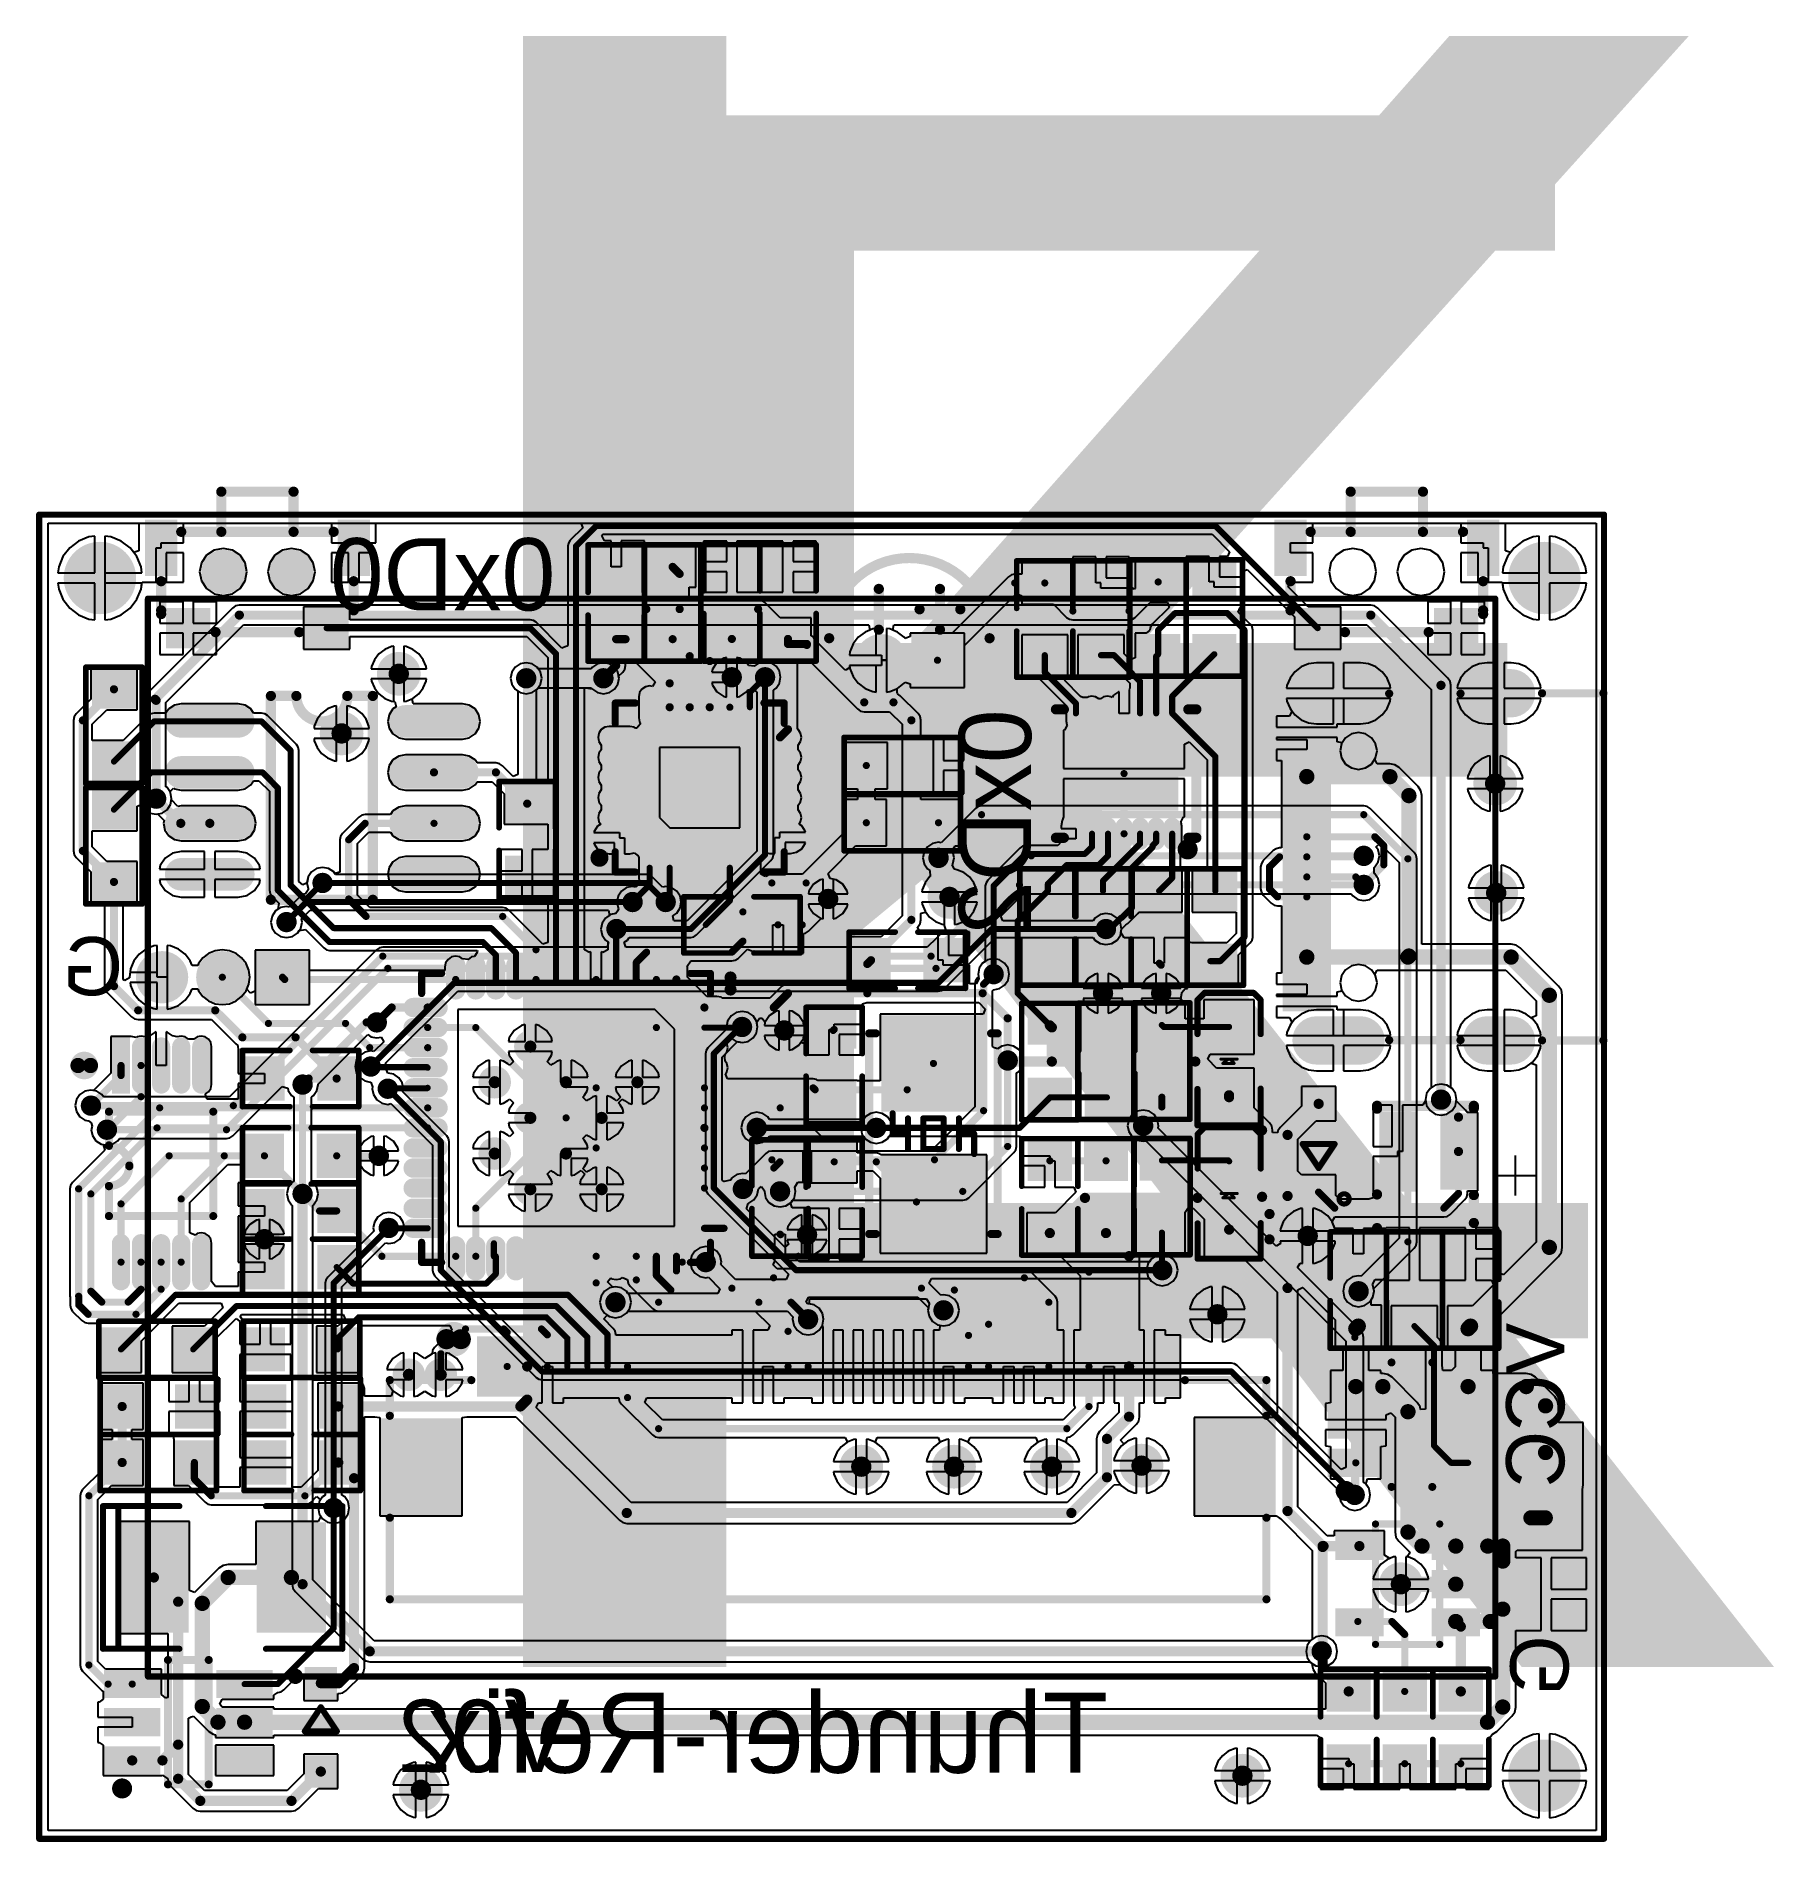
# Model space of a CAD drawing. Header units: millimetres. Extents: x -0.78 to 0.93, y -0.37 to 1.4.
import ezdxf

# ---------------------------------------------------------------- set-up
doc = ezdxf.new("R2010")
doc.units = ezdxf.units.MM
doc.header["$MEASUREMENT"] = 0
for name, color, linetype in [('BottomLayer', 5, 'Continuous'), ('BottomOverlay', 54, 'Continuous'), ('BottomSolder', 6, 'Continuous'), ('PadHoleLayer', 156, 'Continuous'), ('TopLayer', 1, 'Continuous'), ('TopOverlay', 2, 'Continuous'), ('TopSolder', 216, 'Continuous'), ('ViaHoleLayer', 16, 'Continuous')]:
    doc.layers.add(name, color=color, linetype=linetype)

msp = doc.modelspace()

# ---------------------------------------------------------------- texts
at = {"layer": 'BottomOverlay', "text_generation_flag": 2}
for s, height, rotation, p in [('0xD0', 0.07087, 360, (-0.2677, 0.8402)), ('0xD2', 0.07087, 90, (0.1991, 0.7431)), ('G', 0.0571, 360, (-0.6919, 0.4626)), ('VCC', 0.05709, 90, (0.7224, 0.1413)), ('G', 0.0571, 90, (0.7265, -0.1654)), ('V02', 0.07087, 360, (-0.2539, -0.2995)), ('Thunder-Refix', 0.07874, 360, (0.2746, -0.3002))]:
    msp.add_text(s, height=height, rotation=rotation, dxfattribs=at).set_placement(p)
at = {"layer": 'TopOverlay'}
for s, height, p in [('K', 1.6, (-0.475, -0.1963)), ('E', 1.2, (-0.2559, 0.126))]:
    msp.add_text(s, height=height, dxfattribs=at).set_placement(p)

# ---------------------------------------------------------------- blocks, each defined once
blk = doc.blocks.new('____1_B_1')
at = {"layer": 'BottomLayer'}
for points in [[(-0.0031, -0.0288), (-0.0543, -0.0288), (-0.0543, 0.0312), (-0.0031, 0.0312)], [(0.0709, -0.0286), (0.0197, -0.0286), (0.0197, 0.0304), (0.0709, 0.0304)]]:
    blk.add_hatch(color=5, dxfattribs=at).paths.add_polyline_path(points)
at = {"layer": 'BottomSolder'}
for points in [[(0.0009, -0.0328), (-0.0583, -0.0328), (-0.0583, 0.0352), (0.0009, 0.0352)], [(0.0749, -0.0326), (0.0157, -0.0326), (0.0157, 0.0344), (0.0749, 0.0344)]]:
    blk.add_hatch(color=6, dxfattribs=at).paths.add_polyline_path(points)
blk = doc.blocks.new('____1_B_2')
at = {"layer": 'BottomLayer'}
for points in [[(-0.0031, -0.0288), (-0.0543, -0.0288), (-0.0543, 0.0312), (-0.0031, 0.0312)], [(0.0609, -0.0286), (0.0097, -0.0286), (0.0097, 0.0304), (0.0609, 0.0304)]]:
    blk.add_hatch(color=5, dxfattribs=at).paths.add_polyline_path(points)
at = {"layer": 'BottomSolder'}
for points in [[(0.0009, -0.0328), (-0.0583, -0.0328), (-0.0583, 0.0352), (0.0009, 0.0352)], [(0.0649, -0.0326), (0.0057, -0.0326), (0.0057, 0.0344), (0.0649, 0.0344)]]:
    blk.add_hatch(color=6, dxfattribs=at).paths.add_polyline_path(points)
blk = doc.blocks.new('0603__B_3')
at = {"layer": 'BottomLayer'}
for points in [[(-0.0504, 0.0177), (-0.0204, 0.0177), (-0.0204, -0.0177), (-0.0504, -0.0177)], [(0.0197, 0.0177), (0.0512, 0.0177), (0.0512, -0.0177), (0.0197, -0.0177)]]:
    blk.add_hatch(color=5, dxfattribs=at).paths.add_polyline_path(points)
at = {"layer": 'BottomSolder'}
for points in [[(-0.0544, 0.0217), (-0.0164, 0.0217), (-0.0164, -0.0217), (-0.0544, -0.0217)], [(0.0157, 0.0217), (0.0552, 0.0217), (0.0552, -0.0217), (0.0157, -0.0217)]]:
    blk.add_hatch(color=6, dxfattribs=at).paths.add_polyline_path(points)
at = {"layer": 'BottomOverlay', "const_width": 0.00551}
for points in [[(-0.0571, 0.0276), (0.0571, 0.0276)], [(-0.0571, -0.0276), (-0.0571, 0.0276)], [(0.0571, -0.0276), (0.0571, 0.0276)], [(-0.0571, -0.0276), (0.0571, -0.0276)]]:
    blk.add_lwpolyline(points, dxfattribs=at)
at = {"layer": 'BottomOverlay', "const_width": 0.00276}
for points in [[(-0.0585, 0.0276, 1), (-0.0557, 0.0276, 1)], [(-0.0585, 0.0276, 1), (-0.0557, 0.0276, 1)], [(0.0557, 0.0276, 1), (0.0585, 0.0276, 1)], [(0.0557, 0.0276, 1), (0.0585, 0.0276, 1)], [(-0.0585, -0.0276, 1), (-0.0557, -0.0276, 1)], [(-0.0585, -0.0276, 1), (-0.0557, -0.0276, 1)], [(0.0557, -0.0276, 1), (0.0585, -0.0276, 1)], [(0.0557, -0.0276, 1), (0.0585, -0.0276, 1)]]:
    blk.add_lwpolyline(points, format="xyb", close=True, dxfattribs=at)
blk = doc.blocks.new('0603__B_4')
at = {"layer": 'BottomLayer'}
for points in [[(-0.0504, 0.0177), (-0.0204, 0.0177), (-0.0204, -0.0177), (-0.0504, -0.0177)], [(0.0197, 0.0177), (0.0512, 0.0177), (0.0512, -0.0177), (0.0197, -0.0177)]]:
    blk.add_hatch(color=5, dxfattribs=at).paths.add_polyline_path(points)
at = {"layer": 'BottomSolder'}
for points in [[(-0.0544, 0.0217), (-0.0164, 0.0217), (-0.0164, -0.0217), (-0.0544, -0.0217)], [(0.0157, 0.0217), (0.0552, 0.0217), (0.0552, -0.0217), (0.0157, -0.0217)]]:
    blk.add_hatch(color=6, dxfattribs=at).paths.add_polyline_path(points)
at = {"layer": 'BottomOverlay', "const_width": 0.00551}
for points in [[(-0.0571, 0.0276), (-0.0571, -0.0276)], [(0.0571, 0.0276), (-0.0571, 0.0276)], [(0.0571, 0.0276), (0.0571, -0.0276)], [(0.0571, -0.0276), (-0.0571, -0.0276)]]:
    blk.add_lwpolyline(points, dxfattribs=at)
at = {"layer": 'BottomOverlay', "const_width": 0.00276}
for points in [[(-0.0585, 0.0276, 1), (-0.0557, 0.0276, 1)], [(-0.0585, 0.0276, 1), (-0.0557, 0.0276, 1)], [(0.0557, 0.0276, 1), (0.0585, 0.0276, 1)], [(0.0557, 0.0276, 1), (0.0585, 0.0276, 1)], [(-0.0585, -0.0276, 1), (-0.0557, -0.0276, 1)], [(-0.0585, -0.0276, 1), (-0.0557, -0.0276, 1)], [(0.0557, -0.0276, 1), (0.0585, -0.0276, 1)], [(0.0557, -0.0276, 1), (0.0585, -0.0276, 1)]]:
    blk.add_lwpolyline(points, format="xyb", close=True, dxfattribs=at)
blk = doc.blocks.new('SOT23_6N_B_5')
at = {"layer": 'BottomLayer'}
for points in [[(-0.0276, 0.0315), (-0.0472, 0.0315), (-0.0472, 0.0787), (-0.0276, 0.0787)], [(0.0098, 0.0315), (-0.0098, 0.0315), (-0.0098, 0.0787), (0.0098, 0.0787)], [(0.0472, 0.0315), (0.0276, 0.0315), (0.0276, 0.0787), (0.0472, 0.0787)], [(-0.0276, -0.0787), (-0.0472, -0.0787), (-0.0472, -0.0315), (-0.0276, -0.0315)], [(0.0098, -0.0787), (-0.0098, -0.0787), (-0.0098, -0.0315), (0.0098, -0.0315)], [(0.0472, -0.0787), (0.0276, -0.0787), (0.0276, -0.0315), (0.0472, -0.0315)]]:
    blk.add_hatch(color=5, dxfattribs=at).paths.add_polyline_path(points)
at = {"layer": 'BottomSolder'}
for points in [[(-0.0236, 0.0275), (-0.0512, 0.0275), (-0.0512, 0.0827), (-0.0236, 0.0827)], [(0.0138, 0.0275), (-0.0138, 0.0275), (-0.0138, 0.0827), (0.0138, 0.0827)], [(0.0512, 0.0275), (0.0236, 0.0275), (0.0236, 0.0827), (0.0512, 0.0827)], [(-0.0236, -0.0827), (-0.0512, -0.0827), (-0.0512, -0.0275), (-0.0236, -0.0275)], [(0.0138, -0.0827), (-0.0138, -0.0827), (-0.0138, -0.0275), (0.0138, -0.0275)], [(0.0512, -0.0827), (0.0236, -0.0827), (0.0236, -0.0275), (0.0512, -0.0275)]]:
    blk.add_hatch(color=6, dxfattribs=at).paths.add_polyline_path(points)
at = {"layer": 'BottomOverlay'}
for points, const_width in [([(-0.0601, 0.065, 1), (-0.0699, 0.065, 1)], 0.00984), ([(-0.0724, 0.065, 1), (-0.0675, 0.065, 1)], 0.00492), ([(-0.0625, 0.065, 1), (-0.0576, 0.065, 1)], 0.00492), ([(-0.063, 0.02, 1), (-0.0591, 0.02, 1)], 0.00394), ([(-0.063, 0.02, 1), (-0.0591, 0.02, 1)], 0.00394), ([(0.0591, 0.02, 1), (0.063, 0.02, 1)], 0.00394), ([(0.0591, 0.02, 1), (0.063, 0.02, 1)], 0.00394), ([(-0.063, -0.02, 1), (-0.0591, -0.02, 1)], 0.00394), ([(-0.063, -0.02, 1), (-0.0591, -0.02, 1)], 0.00394), ([(0.0591, -0.02, 1), (0.063, -0.02, 1)], 0.00394), ([(0.0591, -0.02, 1), (0.063, -0.02, 1)], 0.00394)]:
    blk.add_lwpolyline(points, format="xyb", close=True, dxfattribs=dict(at, const_width=const_width))
at = {"layer": 'BottomOverlay', "const_width": 0.00787}
for points in [[(-0.061, 0.02), (-0.061, -0.02)], [(-0.061, 0.02), (0.061, 0.02)], [(0.061, 0.02), (0.061, -0.02)], [(-0.061, -0.02), (0.061, -0.02)]]:
    blk.add_lwpolyline(points, dxfattribs=at)
blk = doc.blocks.new('0603__B_6')
at = {"layer": 'BottomLayer'}
for points in [[(-0.0504, 0.0177), (-0.0204, 0.0177), (-0.0204, -0.0177), (-0.0504, -0.0177)], [(0.0197, 0.0177), (0.0512, 0.0177), (0.0512, -0.0177), (0.0197, -0.0177)]]:
    blk.add_hatch(color=5, dxfattribs=at).paths.add_polyline_path(points)
at = {"layer": 'BottomSolder'}
for points in [[(-0.0544, 0.0217), (-0.0164, 0.0217), (-0.0164, -0.0217), (-0.0544, -0.0217)], [(0.0157, 0.0217), (0.0552, 0.0217), (0.0552, -0.0217), (0.0157, -0.0217)]]:
    blk.add_hatch(color=6, dxfattribs=at).paths.add_polyline_path(points)
at = {"layer": 'BottomOverlay', "const_width": 0.00551}
for points in [[(-0.0571, 0.0276), (-0.0571, -0.0276)], [(-0.0571, 0.0276), (0.0571, 0.0276)], [(0.0571, 0.0276), (0.0571, -0.0276)], [(-0.0571, -0.0276), (0.0571, -0.0276)]]:
    blk.add_lwpolyline(points, dxfattribs=at)
at = {"layer": 'BottomOverlay', "const_width": 0.00276}
for points in [[(-0.0585, 0.0276, 1), (-0.0557, 0.0276, 1)], [(-0.0585, 0.0276, 1), (-0.0557, 0.0276, 1)], [(0.0557, 0.0276, 1), (0.0585, 0.0276, 1)], [(0.0557, 0.0276, 1), (0.0585, 0.0276, 1)], [(-0.0585, -0.0276, 1), (-0.0557, -0.0276, 1)], [(-0.0585, -0.0276, 1), (-0.0557, -0.0276, 1)], [(0.0557, -0.0276, 1), (0.0585, -0.0276, 1)], [(0.0557, -0.0276, 1), (0.0585, -0.0276, 1)]]:
    blk.add_lwpolyline(points, format="xyb", close=True, dxfattribs=at)
blk = doc.blocks.new('0603__B_7')
at = {"layer": 'BottomLayer'}
for points in [[(-0.0504, 0.0177), (-0.0204, 0.0177), (-0.0204, -0.0177), (-0.0504, -0.0177)], [(0.0197, 0.0177), (0.0512, 0.0177), (0.0512, -0.0177), (0.0197, -0.0177)]]:
    blk.add_hatch(color=5, dxfattribs=at).paths.add_polyline_path(points)
at = {"layer": 'BottomSolder'}
for points in [[(-0.0544, 0.0217), (-0.0164, 0.0217), (-0.0164, -0.0217), (-0.0544, -0.0217)], [(0.0157, 0.0217), (0.0552, 0.0217), (0.0552, -0.0217), (0.0157, -0.0217)]]:
    blk.add_hatch(color=6, dxfattribs=at).paths.add_polyline_path(points)
at = {"layer": 'BottomOverlay', "const_width": 0.00551}
for points in [[(-0.0571, 0.0276), (-0.0118, 0.0276)], [(-0.0571, 0.0276), (-0.0571, -0.0276)], [(0.0105, 0.0276), (0.0571, 0.0276)], [(0.0571, 0.0276), (0.0571, -0.0276)], [(-0.0571, -0.0276), (-0.0118, -0.0276)], [(0.0105, -0.0276), (0.0571, -0.0276)]]:
    blk.add_lwpolyline(points, dxfattribs=at)
at = {"layer": 'BottomOverlay', "const_width": 0.00276}
for points in [[(-0.0585, 0.0276, 1), (-0.0557, 0.0276, 1)], [(-0.0585, 0.0276, 1), (-0.0557, 0.0276, 1)], [(-0.0132, 0.0276, 1), (-0.0104, 0.0276, 1)], [(0.0091, 0.0276, 1), (0.0119, 0.0276, 1)], [(0.0557, 0.0276, 1), (0.0585, 0.0276, 1)], [(0.0557, 0.0276, 1), (0.0585, 0.0276, 1)], [(-0.0585, -0.0276, 1), (-0.0557, -0.0276, 1)], [(-0.0585, -0.0276, 1), (-0.0557, -0.0276, 1)], [(-0.0132, -0.0276, 1), (-0.0104, -0.0276, 1)], [(0.0091, -0.0276, 1), (0.0119, -0.0276, 1)], [(0.0557, -0.0276, 1), (0.0585, -0.0276, 1)], [(0.0557, -0.0276, 1), (0.0585, -0.0276, 1)]]:
    blk.add_lwpolyline(points, format="xyb", close=True, dxfattribs=at)
blk = doc.blocks.new('0603__B_8')
at = {"layer": 'BottomLayer'}
for points in [[(-0.0504, 0.0177), (-0.0204, 0.0177), (-0.0204, -0.0177), (-0.0504, -0.0177)], [(0.0197, 0.0177), (0.0512, 0.0177), (0.0512, -0.0177), (0.0197, -0.0177)]]:
    blk.add_hatch(color=5, dxfattribs=at).paths.add_polyline_path(points)
at = {"layer": 'BottomSolder'}
for points in [[(-0.0544, 0.0217), (-0.0164, 0.0217), (-0.0164, -0.0217), (-0.0544, -0.0217)], [(0.0157, 0.0217), (0.0552, 0.0217), (0.0552, -0.0217), (0.0157, -0.0217)]]:
    blk.add_hatch(color=6, dxfattribs=at).paths.add_polyline_path(points)
at = {"layer": 'BottomOverlay', "const_width": 0.00551}
for points in [[(-0.0571, -0.0276), (-0.0571, 0.0276)], [(-0.0118, 0.0276), (-0.0571, 0.0276)], [(0.0571, 0.0276), (0.0105, 0.0276)], [(0.0571, -0.0276), (0.0571, 0.0276)], [(-0.0118, -0.0276), (-0.0571, -0.0276)], [(0.0571, -0.0276), (0.0105, -0.0276)]]:
    blk.add_lwpolyline(points, dxfattribs=at)
at = {"layer": 'BottomOverlay', "const_width": 0.00276}
for points in [[(-0.0585, 0.0276, 1), (-0.0557, 0.0276, 1)], [(-0.0585, 0.0276, 1), (-0.0557, 0.0276, 1)], [(-0.0132, 0.0276, 1), (-0.0104, 0.0276, 1)], [(0.0091, 0.0276, 1), (0.0119, 0.0276, 1)], [(0.0557, 0.0276, 1), (0.0585, 0.0276, 1)], [(0.0557, 0.0276, 1), (0.0585, 0.0276, 1)], [(-0.0585, -0.0276, 1), (-0.0557, -0.0276, 1)], [(-0.0585, -0.0276, 1), (-0.0557, -0.0276, 1)], [(-0.0132, -0.0276, 1), (-0.0104, -0.0276, 1)], [(0.0091, -0.0276, 1), (0.0119, -0.0276, 1)], [(0.0557, -0.0276, 1), (0.0585, -0.0276, 1)], [(0.0557, -0.0276, 1), (0.0585, -0.0276, 1)]]:
    blk.add_lwpolyline(points, format="xyb", close=True, dxfattribs=at)
blk = doc.blocks.new('0603R_B_9')
at = {"layer": 'BottomLayer'}
for points in [[(-0.0504, 0.0177), (-0.0204, 0.0177), (-0.0204, -0.0177), (-0.0504, -0.0177)], [(0.0197, 0.0177), (0.0512, 0.0177), (0.0512, -0.0177), (0.0197, -0.0177)]]:
    blk.add_hatch(color=5, dxfattribs=at).paths.add_polyline_path(points)
at = {"layer": 'BottomSolder'}
for points in [[(-0.0544, 0.0217), (-0.0164, 0.0217), (-0.0164, -0.0217), (-0.0544, -0.0217)], [(0.0157, 0.0217), (0.0552, 0.0217), (0.0552, -0.0217), (0.0157, -0.0217)]]:
    blk.add_hatch(color=6, dxfattribs=at).paths.add_polyline_path(points)
at = {"layer": 'BottomOverlay', "const_width": 0.00551}
for points in [[(0.0571, 0.0276), (-0.0571, 0.0276)], [(-0.0571, -0.0276), (-0.0571, 0.0276)], [(0.0571, -0.0276), (0.0571, 0.0276)], [(0.0571, -0.0276), (-0.0571, -0.0276)]]:
    blk.add_lwpolyline(points, dxfattribs=at)
at = {"layer": 'BottomOverlay', "const_width": 0.00276}
for points in [[(-0.0585, 0.0276, 1), (-0.0557, 0.0276, 1)], [(-0.0585, 0.0276, 1), (-0.0557, 0.0276, 1)], [(0.0557, 0.0276, 1), (0.0585, 0.0276, 1)], [(0.0557, 0.0276, 1), (0.0585, 0.0276, 1)], [(-0.0585, -0.0276, 1), (-0.0557, -0.0276, 1)], [(-0.0585, -0.0276, 1), (-0.0557, -0.0276, 1)], [(0.0557, -0.0276, 1), (0.0585, -0.0276, 1)], [(0.0557, -0.0276, 1), (0.0585, -0.0276, 1)]]:
    blk.add_lwpolyline(points, format="xyb", close=True, dxfattribs=at)
blk = doc.blocks.new('QFN24_4_4_N_B_10')
at = {"layer": 'BottomLayer'}
for points in [[(-0.0547, 0.0965), (-0.0437, 0.0965), (-0.0437, 0.061), (-0.0547, 0.061)], [(0.0197, 0.0197), (0.0197, -0.0197), (-0.0197, -0.0197), (-0.0197, 0.0197)]]:
    blk.add_hatch(color=5, dxfattribs=at).paths.add_polyline_path(points)
h = blk.add_hatch(color=5, dxfattribs=at)
edge = h.paths.add_edge_path()
edge.add_arc((-0.0295, 0.0665), 0.00551, 180, 360)
edge.add_line((-0.024, 0.0665), (-0.024, 0.0909))
edge.add_arc((-0.0295, 0.0909), 0.00551, 0, 180)
edge.add_line((-0.035, 0.0909), (-0.035, 0.0665))
h = blk.add_hatch(color=5, dxfattribs=at)
edge = h.paths.add_edge_path()
edge.add_arc((-0.0098, 0.0665), 0.00551, 180, 360)
edge.add_line((-0.0043, 0.0665), (-0.0043, 0.0909))
edge.add_arc((-0.0098, 0.0909), 0.00551, 0, 180)
edge.add_line((-0.0154, 0.0909), (-0.0154, 0.0665))
h = blk.add_hatch(color=5, dxfattribs=at)
edge = h.paths.add_edge_path()
edge.add_arc((0.0098, 0.0665), 0.00551, 180, 360)
edge.add_line((0.0154, 0.0665), (0.0154, 0.0909))
edge.add_arc((0.0098, 0.0909), 0.00551, 0, 180)
edge.add_line((0.0043, 0.0909), (0.0043, 0.0665))
h = blk.add_hatch(color=5, dxfattribs=at)
edge = h.paths.add_edge_path()
edge.add_arc((0.0295, 0.0665), 0.00551, 180, 360)
edge.add_line((0.035, 0.0665), (0.035, 0.0909))
edge.add_arc((0.0295, 0.0909), 0.00551, 0, 180)
edge.add_line((0.024, 0.0909), (0.024, 0.0665))
h = blk.add_hatch(color=5, dxfattribs=at)
edge = h.paths.add_edge_path()
edge.add_arc((0.0492, 0.0665), 0.00551, 180, 360)
edge.add_line((0.0547, 0.0665), (0.0547, 0.0909))
edge.add_arc((0.0492, 0.0909), 0.00551, 0, 180)
edge.add_line((0.0437, 0.0909), (0.0437, 0.0665))
h = blk.add_hatch(color=5, dxfattribs=at)
edge = h.paths.add_edge_path()
edge.add_arc((-0.0665, 0.0492), 0.00551, 270, 450)
edge.add_line((-0.0665, 0.0547), (-0.0909, 0.0547))
edge.add_arc((-0.0909, 0.0492), 0.00551, 90, 270)
edge.add_line((-0.0909, 0.0437), (-0.0665, 0.0437))
h = blk.add_hatch(color=5, dxfattribs=at)
edge = h.paths.add_edge_path()
edge.add_arc((0.0665, 0.0492), 0.00551, 90, 270)
edge.add_line((0.0665, 0.0437), (0.0909, 0.0437))
edge.add_arc((0.0909, 0.0492), 0.00551, 270, 450)
edge.add_line((0.0909, 0.0547), (0.0665, 0.0547))
h = blk.add_hatch(color=5, dxfattribs=at)
edge = h.paths.add_edge_path()
edge.add_arc((-0.0665, 0.0295), 0.00551, 270, 450)
edge.add_line((-0.0665, 0.035), (-0.0909, 0.035))
edge.add_arc((-0.0909, 0.0295), 0.00551, 90, 270)
edge.add_line((-0.0909, 0.024), (-0.0665, 0.024))
h = blk.add_hatch(color=5, dxfattribs=at)
edge = h.paths.add_edge_path()
edge.add_arc((0.0665, 0.0295), 0.00551, 90, 270)
edge.add_line((0.0665, 0.024), (0.0909, 0.024))
edge.add_arc((0.0909, 0.0295), 0.00551, 270, 450)
edge.add_line((0.0909, 0.035), (0.0665, 0.035))
h = blk.add_hatch(color=5, dxfattribs=at)
edge = h.paths.add_edge_path()
edge.add_arc((-0.0665, 0.0098), 0.00551, 270, 450)
edge.add_line((-0.0665, 0.0154), (-0.0909, 0.0154))
edge.add_arc((-0.0909, 0.0098), 0.00551, 90, 270)
edge.add_line((-0.0909, 0.0043), (-0.0665, 0.0043))
h = blk.add_hatch(color=5, dxfattribs=at)
edge = h.paths.add_edge_path()
edge.add_arc((0.0665, 0.0098), 0.00551, 90, 270)
edge.add_line((0.0665, 0.0043), (0.0909, 0.0043))
edge.add_arc((0.0909, 0.0098), 0.00551, 270, 450)
edge.add_line((0.0909, 0.0154), (0.0665, 0.0154))
h = blk.add_hatch(color=5, dxfattribs=at)
edge = h.paths.add_edge_path()
edge.add_arc((-0.0665, -0.0098), 0.00551, 270, 450)
edge.add_line((-0.0665, -0.0043), (-0.0909, -0.0043))
edge.add_arc((-0.0909, -0.0098), 0.00551, 90, 270)
edge.add_line((-0.0909, -0.0154), (-0.0665, -0.0154))
h = blk.add_hatch(color=5, dxfattribs=at)
edge = h.paths.add_edge_path()
edge.add_arc((0.0665, -0.0098), 0.00551, 90, 270)
edge.add_line((0.0665, -0.0154), (0.0909, -0.0154))
edge.add_arc((0.0909, -0.0098), 0.00551, 270, 450)
edge.add_line((0.0909, -0.0043), (0.0665, -0.0043))
h = blk.add_hatch(color=5, dxfattribs=at)
edge = h.paths.add_edge_path()
edge.add_arc((-0.0665, -0.0295), 0.00551, 270, 450)
edge.add_line((-0.0665, -0.024), (-0.0909, -0.024))
edge.add_arc((-0.0909, -0.0295), 0.00551, 90, 270)
edge.add_line((-0.0909, -0.035), (-0.0665, -0.035))
h = blk.add_hatch(color=5, dxfattribs=at)
edge = h.paths.add_edge_path()
edge.add_arc((0.0665, -0.0295), 0.00551, 90, 270)
edge.add_line((0.0665, -0.035), (0.0909, -0.035))
edge.add_arc((0.0909, -0.0295), 0.00551, 270, 450)
edge.add_line((0.0909, -0.024), (0.0665, -0.024))
h = blk.add_hatch(color=5, dxfattribs=at)
edge = h.paths.add_edge_path()
edge.add_arc((-0.0665, -0.0492), 0.00551, 270, 450)
edge.add_line((-0.0665, -0.0437), (-0.0909, -0.0437))
edge.add_arc((-0.0909, -0.0492), 0.00551, 90, 270)
edge.add_line((-0.0909, -0.0547), (-0.0665, -0.0547))
h = blk.add_hatch(color=5, dxfattribs=at)
edge = h.paths.add_edge_path()
edge.add_arc((0.0665, -0.0492), 0.00551, 90, 270)
edge.add_line((0.0665, -0.0547), (0.0909, -0.0547))
edge.add_arc((0.0909, -0.0492), 0.00551, 270, 450)
edge.add_line((0.0909, -0.0437), (0.0665, -0.0437))
h = blk.add_hatch(color=5, dxfattribs=at)
edge = h.paths.add_edge_path()
edge.add_arc((-0.0492, -0.0665), 0.00551, 0, 180)
edge.add_line((-0.0547, -0.0665), (-0.0547, -0.0909))
edge.add_arc((-0.0492, -0.0909), 0.00551, 180, 360)
edge.add_line((-0.0437, -0.0909), (-0.0437, -0.0665))
h = blk.add_hatch(color=5, dxfattribs=at)
edge = h.paths.add_edge_path()
edge.add_arc((-0.0295, -0.0665), 0.00551, 0, 180)
edge.add_line((-0.035, -0.0665), (-0.035, -0.0909))
edge.add_arc((-0.0295, -0.0909), 0.00551, 180, 360)
edge.add_line((-0.024, -0.0909), (-0.024, -0.0665))
h = blk.add_hatch(color=5, dxfattribs=at)
edge = h.paths.add_edge_path()
edge.add_arc((-0.0098, -0.0665), 0.00551, 0, 180)
edge.add_line((-0.0154, -0.0665), (-0.0154, -0.0909))
edge.add_arc((-0.0098, -0.0909), 0.00551, 180, 360)
edge.add_line((-0.0043, -0.0909), (-0.0043, -0.0665))
h = blk.add_hatch(color=5, dxfattribs=at)
edge = h.paths.add_edge_path()
edge.add_arc((0.0098, -0.0665), 0.00551, 0, 180)
edge.add_line((0.0043, -0.0665), (0.0043, -0.0909))
edge.add_arc((0.0098, -0.0909), 0.00551, 180, 360)
edge.add_line((0.0154, -0.0909), (0.0154, -0.0665))
h = blk.add_hatch(color=5, dxfattribs=at)
edge = h.paths.add_edge_path()
edge.add_arc((0.0295, -0.0665), 0.00551, 0, 180)
edge.add_line((0.024, -0.0665), (0.024, -0.0909))
edge.add_arc((0.0295, -0.0909), 0.00551, 180, 360)
edge.add_line((0.035, -0.0909), (0.035, -0.0665))
h = blk.add_hatch(color=5, dxfattribs=at)
edge = h.paths.add_edge_path()
edge.add_arc((0.0492, -0.0665), 0.00551, 0, 180)
edge.add_line((0.0437, -0.0665), (0.0437, -0.0909))
edge.add_arc((0.0492, -0.0909), 0.00551, 180, 360)
edge.add_line((0.0547, -0.0909), (0.0547, -0.0665))
at = {"layer": 'BottomSolder'}
for points in [[(-0.0587, 0.1005), (-0.0397, 0.1005), (-0.0397, 0.057), (-0.0587, 0.057)], [(0.0237, 0.0237), (0.0237, -0.0237), (-0.0237, -0.0237), (-0.0237, 0.0237)]]:
    blk.add_hatch(color=6, dxfattribs=at).paths.add_polyline_path(points)
h = blk.add_hatch(color=6, dxfattribs=at)
edge = h.paths.add_edge_path()
edge.add_arc((-0.0295, 0.0665), 0.00951, 180, 360)
edge.add_line((-0.02, 0.0665), (-0.02, 0.0909))
edge.add_arc((-0.0295, 0.0909), 0.00951, 0, 180)
edge.add_line((-0.039, 0.0909), (-0.039, 0.0665))
h = blk.add_hatch(color=6, dxfattribs=at)
edge = h.paths.add_edge_path()
edge.add_arc((-0.0098, 0.0665), 0.00951, 180, 360)
edge.add_line((-0.0003, 0.0665), (-0.0003, 0.0909))
edge.add_arc((-0.0098, 0.0909), 0.00951, 0, 180)
edge.add_line((-0.0194, 0.0909), (-0.0194, 0.0665))
h = blk.add_hatch(color=6, dxfattribs=at)
edge = h.paths.add_edge_path()
edge.add_arc((0.0098, 0.0665), 0.00951, 180, 360)
edge.add_line((0.0194, 0.0665), (0.0194, 0.0909))
edge.add_arc((0.0098, 0.0909), 0.00951, 0, 180)
edge.add_line((0.0003, 0.0909), (0.0003, 0.0665))
h = blk.add_hatch(color=6, dxfattribs=at)
edge = h.paths.add_edge_path()
edge.add_arc((0.0295, 0.0665), 0.00951, 180, 360)
edge.add_line((0.039, 0.0665), (0.039, 0.0909))
edge.add_arc((0.0295, 0.0909), 0.00951, 0, 180)
edge.add_line((0.02, 0.0909), (0.02, 0.0665))
h = blk.add_hatch(color=6, dxfattribs=at)
edge = h.paths.add_edge_path()
edge.add_arc((0.0492, 0.0665), 0.00951, 180, 360)
edge.add_line((0.0587, 0.0665), (0.0587, 0.0909))
edge.add_arc((0.0492, 0.0909), 0.00951, 0, 180)
edge.add_line((0.0397, 0.0909), (0.0397, 0.0665))
h = blk.add_hatch(color=6, dxfattribs=at)
edge = h.paths.add_edge_path()
edge.add_arc((-0.0665, 0.0492), 0.00951, 270, 450)
edge.add_line((-0.0665, 0.0587), (-0.0909, 0.0587))
edge.add_arc((-0.0909, 0.0492), 0.00951, 90, 270)
edge.add_line((-0.0909, 0.0397), (-0.0665, 0.0397))
h = blk.add_hatch(color=6, dxfattribs=at)
edge = h.paths.add_edge_path()
edge.add_arc((0.0665, 0.0492), 0.00951, 90, 270)
edge.add_line((0.0665, 0.0397), (0.0909, 0.0397))
edge.add_arc((0.0909, 0.0492), 0.00951, 270, 450)
edge.add_line((0.0909, 0.0587), (0.0665, 0.0587))
h = blk.add_hatch(color=6, dxfattribs=at)
edge = h.paths.add_edge_path()
edge.add_arc((-0.0665, 0.0295), 0.00951, 270, 450)
edge.add_line((-0.0665, 0.039), (-0.0909, 0.039))
edge.add_arc((-0.0909, 0.0295), 0.00951, 90, 270)
edge.add_line((-0.0909, 0.02), (-0.0665, 0.02))
h = blk.add_hatch(color=6, dxfattribs=at)
edge = h.paths.add_edge_path()
edge.add_arc((0.0665, 0.0295), 0.00951, 90, 270)
edge.add_line((0.0665, 0.02), (0.0909, 0.02))
edge.add_arc((0.0909, 0.0295), 0.00951, 270, 450)
edge.add_line((0.0909, 0.039), (0.0665, 0.039))
h = blk.add_hatch(color=6, dxfattribs=at)
edge = h.paths.add_edge_path()
edge.add_arc((-0.0665, 0.0098), 0.00951, 270, 450)
edge.add_line((-0.0665, 0.0194), (-0.0909, 0.0194))
edge.add_arc((-0.0909, 0.0098), 0.00951, 90, 270)
edge.add_line((-0.0909, 0.0003), (-0.0665, 0.0003))
h = blk.add_hatch(color=6, dxfattribs=at)
edge = h.paths.add_edge_path()
edge.add_arc((0.0665, 0.0098), 0.00951, 90, 270)
edge.add_line((0.0665, 0.0003), (0.0909, 0.0003))
edge.add_arc((0.0909, 0.0098), 0.00951, 270, 450)
edge.add_line((0.0909, 0.0194), (0.0665, 0.0194))
h = blk.add_hatch(color=6, dxfattribs=at)
edge = h.paths.add_edge_path()
edge.add_arc((-0.0665, -0.0098), 0.00951, 270, 450)
edge.add_line((-0.0665, -0.0003), (-0.0909, -0.0003))
edge.add_arc((-0.0909, -0.0098), 0.00951, 90, 270)
edge.add_line((-0.0909, -0.0194), (-0.0665, -0.0194))
h = blk.add_hatch(color=6, dxfattribs=at)
edge = h.paths.add_edge_path()
edge.add_arc((0.0665, -0.0098), 0.00951, 90, 270)
edge.add_line((0.0665, -0.0194), (0.0909, -0.0194))
edge.add_arc((0.0909, -0.0098), 0.00951, 270, 450)
edge.add_line((0.0909, -0.0003), (0.0665, -0.0003))
h = blk.add_hatch(color=6, dxfattribs=at)
edge = h.paths.add_edge_path()
edge.add_arc((-0.0665, -0.0295), 0.00951, 270, 450)
edge.add_line((-0.0665, -0.02), (-0.0909, -0.02))
edge.add_arc((-0.0909, -0.0295), 0.00951, 90, 270)
edge.add_line((-0.0909, -0.039), (-0.0665, -0.039))
h = blk.add_hatch(color=6, dxfattribs=at)
edge = h.paths.add_edge_path()
edge.add_arc((0.0665, -0.0295), 0.00951, 90, 270)
edge.add_line((0.0665, -0.039), (0.0909, -0.039))
edge.add_arc((0.0909, -0.0295), 0.00951, 270, 450)
edge.add_line((0.0909, -0.02), (0.0665, -0.02))
h = blk.add_hatch(color=6, dxfattribs=at)
edge = h.paths.add_edge_path()
edge.add_arc((-0.0665, -0.0492), 0.00951, 270, 450)
edge.add_line((-0.0665, -0.0397), (-0.0909, -0.0397))
edge.add_arc((-0.0909, -0.0492), 0.00951, 90, 270)
edge.add_line((-0.0909, -0.0587), (-0.0665, -0.0587))
h = blk.add_hatch(color=6, dxfattribs=at)
edge = h.paths.add_edge_path()
edge.add_arc((0.0665, -0.0492), 0.00951, 90, 270)
edge.add_line((0.0665, -0.0587), (0.0909, -0.0587))
edge.add_arc((0.0909, -0.0492), 0.00951, 270, 450)
edge.add_line((0.0909, -0.0397), (0.0665, -0.0397))
h = blk.add_hatch(color=6, dxfattribs=at)
edge = h.paths.add_edge_path()
edge.add_arc((-0.0492, -0.0665), 0.00951, 0, 180)
edge.add_line((-0.0587, -0.0665), (-0.0587, -0.0909))
edge.add_arc((-0.0492, -0.0909), 0.00951, 180, 360)
edge.add_line((-0.0397, -0.0909), (-0.0397, -0.0665))
h = blk.add_hatch(color=6, dxfattribs=at)
edge = h.paths.add_edge_path()
edge.add_arc((-0.0295, -0.0665), 0.00951, 0, 180)
edge.add_line((-0.039, -0.0665), (-0.039, -0.0909))
edge.add_arc((-0.0295, -0.0909), 0.00951, 180, 360)
edge.add_line((-0.02, -0.0909), (-0.02, -0.0665))
h = blk.add_hatch(color=6, dxfattribs=at)
edge = h.paths.add_edge_path()
edge.add_arc((-0.0098, -0.0665), 0.00951, 0, 180)
edge.add_line((-0.0194, -0.0665), (-0.0194, -0.0909))
edge.add_arc((-0.0098, -0.0909), 0.00951, 180, 360)
edge.add_line((-0.0003, -0.0909), (-0.0003, -0.0665))
h = blk.add_hatch(color=6, dxfattribs=at)
edge = h.paths.add_edge_path()
edge.add_arc((0.0098, -0.0665), 0.00951, 0, 180)
edge.add_line((0.0003, -0.0665), (0.0003, -0.0909))
edge.add_arc((0.0098, -0.0909), 0.00951, 180, 360)
edge.add_line((0.0194, -0.0909), (0.0194, -0.0665))
h = blk.add_hatch(color=6, dxfattribs=at)
edge = h.paths.add_edge_path()
edge.add_arc((0.0295, -0.0665), 0.00951, 0, 180)
edge.add_line((0.02, -0.0665), (0.02, -0.0909))
edge.add_arc((0.0295, -0.0909), 0.00951, 180, 360)
edge.add_line((0.039, -0.0909), (0.039, -0.0665))
h = blk.add_hatch(color=6, dxfattribs=at)
edge = h.paths.add_edge_path()
edge.add_arc((0.0492, -0.0665), 0.00951, 0, 180)
edge.add_line((0.0397, -0.0665), (0.0397, -0.0909))
edge.add_arc((0.0492, -0.0909), 0.00951, 180, 360)
edge.add_line((0.0587, -0.0909), (0.0587, -0.0665))
at = {"layer": 'BottomLayer'}
for p, q in [((-0.0295, 0.0394), (-0.0394, 0.0295)), ((0.0394, 0.0394), (-0.0295, 0.0394)), ((0.0394, -0.0394), (0.0394, 0.0394)), ((-0.0394, 0.0295), (-0.0394, -0.0394)), ((-0.0394, -0.0394), (0.0394, -0.0394))]:
    blk.add_line(p, q, dxfattribs=at)
at = {"layer": 'BottomOverlay'}
for points, const_width in [([(-0.065, 0.0984, 1), (-0.0728, 0.0984, 1)], 0.00984), ([(-0.0753, 0.0984, 1), (-0.0704, 0.0984, 1)], 0.00492), ([(-0.0674, 0.0984, 1), (-0.0625, 0.0984, 1)], 0.00492), ([(-0.0847, 0.0829, 1), (-0.0812, 0.0829, 1)], 0.0035), ([(-0.0847, 0.0829, 1), (-0.0812, 0.0829, 1)], 0.0035), ([(-0.0647, 0.0829, 1), (-0.0612, 0.0829, 1)], 0.0035), ([(0.0612, 0.0829, 1), (0.0647, 0.0829, 1)], 0.0035), ([(0.0812, 0.0829, 1), (0.0847, 0.0829, 1)], 0.0035), ([(0.0812, 0.0829, 1), (0.0847, 0.0829, 1)], 0.0035), ([(-0.0847, 0.063, 1), (-0.0812, 0.063, 1)], 0.0035), ([(0.0812, 0.063, 1), (0.0847, 0.063, 1)], 0.0035), ([(-0.0847, -0.063, 1), (-0.0812, -0.063, 1)], 0.0035), ([(0.0812, -0.063, 1), (0.0847, -0.063, 1)], 0.0035), ([(-0.0847, -0.0829, 1), (-0.0812, -0.0829, 1)], 0.0035), ([(-0.0847, -0.0829, 1), (-0.0812, -0.0829, 1)], 0.0035), ([(-0.0647, -0.0829, 1), (-0.0612, -0.0829, 1)], 0.0035), ([(0.0612, -0.0829, 1), (0.0647, -0.0829, 1)], 0.0035), ([(0.0812, -0.0829, 1), (0.0847, -0.0829, 1)], 0.0035), ([(0.0812, -0.0829, 1), (0.0847, -0.0829, 1)], 0.0035)]:
    blk.add_lwpolyline(points, format="xyb", close=True, dxfattribs=dict(at, const_width=const_width))
at = {"layer": 'BottomOverlay', "const_width": 0.007}
for points in [[(-0.0829, 0.0829), (-0.063, 0.0829)], [(-0.0829, 0.0829), (-0.0829, 0.063)], [(0.063, 0.0829), (0.0829, 0.0829)], [(0.0829, 0.0829), (0.0829, 0.063)], [(-0.0829, -0.063), (-0.0829, -0.0829)], [(0.0829, -0.063), (0.0829, -0.0829)], [(-0.0829, -0.0829), (-0.063, -0.0829)], [(0.063, -0.0829), (0.0829, -0.0829)]]:
    blk.add_lwpolyline(points, dxfattribs=at)
blk = doc.blocks.new('0603C_B_11')
at = {"layer": 'BottomLayer'}
for points in [[(-0.0504, 0.0177), (-0.0204, 0.0177), (-0.0204, -0.0177), (-0.0504, -0.0177)], [(0.0197, 0.0177), (0.0512, 0.0177), (0.0512, -0.0177), (0.0197, -0.0177)]]:
    blk.add_hatch(color=5, dxfattribs=at).paths.add_polyline_path(points)
at = {"layer": 'BottomSolder'}
for points in [[(-0.0544, 0.0217), (-0.0164, 0.0217), (-0.0164, -0.0217), (-0.0544, -0.0217)], [(0.0157, 0.0217), (0.0552, 0.0217), (0.0552, -0.0217), (0.0157, -0.0217)]]:
    blk.add_hatch(color=6, dxfattribs=at).paths.add_polyline_path(points)
at = {"layer": 'BottomOverlay', "const_width": 0.00551}
for points in [[(-0.0118, 0.0276), (-0.0571, 0.0276)], [(-0.0571, -0.0276), (-0.0571, 0.0276)], [(0.0571, 0.0276), (0.0105, 0.0276)], [(0.0571, -0.0276), (0.0571, 0.0276)], [(-0.0118, -0.0276), (-0.0571, -0.0276)], [(0.0571, -0.0276), (0.0105, -0.0276)]]:
    blk.add_lwpolyline(points, dxfattribs=at)
at = {"layer": 'BottomOverlay', "const_width": 0.00276}
for points in [[(-0.0585, 0.0276, 1), (-0.0557, 0.0276, 1)], [(-0.0585, 0.0276, 1), (-0.0557, 0.0276, 1)], [(-0.0132, 0.0276, 1), (-0.0104, 0.0276, 1)], [(0.0091, 0.0276, 1), (0.0119, 0.0276, 1)], [(0.0557, 0.0276, 1), (0.0585, 0.0276, 1)], [(0.0557, 0.0276, 1), (0.0585, 0.0276, 1)], [(-0.0585, -0.0276, 1), (-0.0557, -0.0276, 1)], [(-0.0585, -0.0276, 1), (-0.0557, -0.0276, 1)], [(-0.0132, -0.0276, 1), (-0.0104, -0.0276, 1)], [(0.0091, -0.0276, 1), (0.0119, -0.0276, 1)], [(0.0557, -0.0276, 1), (0.0585, -0.0276, 1)], [(0.0557, -0.0276, 1), (0.0585, -0.0276, 1)]]:
    blk.add_lwpolyline(points, format="xyb", close=True, dxfattribs=at)
blk = doc.blocks.new('0603C_B_12')
at = {"layer": 'BottomLayer'}
for points in [[(-0.0504, 0.0177), (-0.0204, 0.0177), (-0.0204, -0.0177), (-0.0504, -0.0177)], [(0.0197, 0.0177), (0.0512, 0.0177), (0.0512, -0.0177), (0.0197, -0.0177)]]:
    blk.add_hatch(color=5, dxfattribs=at).paths.add_polyline_path(points)
at = {"layer": 'BottomSolder'}
for points in [[(-0.0544, 0.0217), (-0.0164, 0.0217), (-0.0164, -0.0217), (-0.0544, -0.0217)], [(0.0157, 0.0217), (0.0552, 0.0217), (0.0552, -0.0217), (0.0157, -0.0217)]]:
    blk.add_hatch(color=6, dxfattribs=at).paths.add_polyline_path(points)
at = {"layer": 'BottomOverlay', "const_width": 0.00551}
for points in [[(-0.0571, -0.0276), (-0.0571, 0.0276)], [(-0.0118, 0.0276), (-0.0571, 0.0276)], [(0.0571, 0.0276), (0.0105, 0.0276)], [(0.0571, -0.0276), (0.0571, 0.0276)], [(-0.0118, -0.0276), (-0.0571, -0.0276)], [(0.0571, -0.0276), (0.0105, -0.0276)]]:
    blk.add_lwpolyline(points, dxfattribs=at)
at = {"layer": 'BottomOverlay', "const_width": 0.00276}
for points in [[(-0.0585, 0.0276, 1), (-0.0557, 0.0276, 1)], [(-0.0585, 0.0276, 1), (-0.0557, 0.0276, 1)], [(-0.0132, 0.0276, 1), (-0.0104, 0.0276, 1)], [(0.0091, 0.0276, 1), (0.0119, 0.0276, 1)], [(0.0557, 0.0276, 1), (0.0585, 0.0276, 1)], [(0.0557, 0.0276, 1), (0.0585, 0.0276, 1)], [(-0.0585, -0.0276, 1), (-0.0557, -0.0276, 1)], [(-0.0585, -0.0276, 1), (-0.0557, -0.0276, 1)], [(-0.0132, -0.0276, 1), (-0.0104, -0.0276, 1)], [(0.0091, -0.0276, 1), (0.0119, -0.0276, 1)], [(0.0557, -0.0276, 1), (0.0585, -0.0276, 1)], [(0.0557, -0.0276, 1), (0.0585, -0.0276, 1)]]:
    blk.add_lwpolyline(points, format="xyb", close=True, dxfattribs=at)
blk = doc.blocks.new('0603C_B_13')
at = {"layer": 'BottomLayer'}
for points in [[(-0.0504, 0.0177), (-0.0204, 0.0177), (-0.0204, -0.0177), (-0.0504, -0.0177)], [(0.0197, 0.0177), (0.0512, 0.0177), (0.0512, -0.0177), (0.0197, -0.0177)]]:
    blk.add_hatch(color=5, dxfattribs=at).paths.add_polyline_path(points)
at = {"layer": 'BottomSolder'}
for points in [[(-0.0544, 0.0217), (-0.0164, 0.0217), (-0.0164, -0.0217), (-0.0544, -0.0217)], [(0.0157, 0.0217), (0.0552, 0.0217), (0.0552, -0.0217), (0.0157, -0.0217)]]:
    blk.add_hatch(color=6, dxfattribs=at).paths.add_polyline_path(points)
at = {"layer": 'BottomOverlay', "const_width": 0.00551}
for points in [[(-0.0571, 0.0276), (-0.0571, -0.0276)], [(-0.0118, 0.0276), (-0.0571, 0.0276)], [(0.0571, 0.0276), (0.0105, 0.0276)], [(0.0571, 0.0276), (0.0571, -0.0276)], [(-0.0118, -0.0276), (-0.0571, -0.0276)], [(0.0571, -0.0276), (0.0105, -0.0276)]]:
    blk.add_lwpolyline(points, dxfattribs=at)
at = {"layer": 'BottomOverlay', "const_width": 0.00276}
for points in [[(-0.0585, 0.0276, 1), (-0.0557, 0.0276, 1)], [(-0.0585, 0.0276, 1), (-0.0557, 0.0276, 1)], [(-0.0132, 0.0276, 1), (-0.0104, 0.0276, 1)], [(0.0091, 0.0276, 1), (0.0119, 0.0276, 1)], [(0.0557, 0.0276, 1), (0.0585, 0.0276, 1)], [(0.0557, 0.0276, 1), (0.0585, 0.0276, 1)], [(-0.0585, -0.0276, 1), (-0.0557, -0.0276, 1)], [(-0.0585, -0.0276, 1), (-0.0557, -0.0276, 1)], [(-0.0132, -0.0276, 1), (-0.0104, -0.0276, 1)], [(0.0091, -0.0276, 1), (0.0119, -0.0276, 1)], [(0.0557, -0.0276, 1), (0.0585, -0.0276, 1)], [(0.0557, -0.0276, 1), (0.0585, -0.0276, 1)]]:
    blk.add_lwpolyline(points, format="xyb", close=True, dxfattribs=at)
blk = doc.blocks.new('0603C_B_14')
at = {"layer": 'BottomLayer'}
for points in [[(-0.0504, 0.0177), (-0.0204, 0.0177), (-0.0204, -0.0177), (-0.0504, -0.0177)], [(0.0197, 0.0177), (0.0512, 0.0177), (0.0512, -0.0177), (0.0197, -0.0177)]]:
    blk.add_hatch(color=5, dxfattribs=at).paths.add_polyline_path(points)
at = {"layer": 'BottomSolder'}
for points in [[(-0.0544, 0.0217), (-0.0164, 0.0217), (-0.0164, -0.0217), (-0.0544, -0.0217)], [(0.0157, 0.0217), (0.0552, 0.0217), (0.0552, -0.0217), (0.0157, -0.0217)]]:
    blk.add_hatch(color=6, dxfattribs=at).paths.add_polyline_path(points)
at = {"layer": 'BottomOverlay', "const_width": 0.00551}
for points in [[(-0.0571, 0.0276), (-0.0571, -0.0276)], [(-0.0571, 0.0276), (-0.0118, 0.0276)], [(0.0105, 0.0276), (0.0571, 0.0276)], [(0.0571, 0.0276), (0.0571, -0.0276)], [(-0.0571, -0.0276), (-0.0118, -0.0276)], [(0.0105, -0.0276), (0.0571, -0.0276)]]:
    blk.add_lwpolyline(points, dxfattribs=at)
at = {"layer": 'BottomOverlay', "const_width": 0.00276}
for points in [[(-0.0585, 0.0276, 1), (-0.0557, 0.0276, 1)], [(-0.0585, 0.0276, 1), (-0.0557, 0.0276, 1)], [(-0.0132, 0.0276, 1), (-0.0104, 0.0276, 1)], [(0.0091, 0.0276, 1), (0.0119, 0.0276, 1)], [(0.0557, 0.0276, 1), (0.0585, 0.0276, 1)], [(0.0557, 0.0276, 1), (0.0585, 0.0276, 1)], [(-0.0585, -0.0276, 1), (-0.0557, -0.0276, 1)], [(-0.0585, -0.0276, 1), (-0.0557, -0.0276, 1)], [(-0.0132, -0.0276, 1), (-0.0104, -0.0276, 1)], [(0.0091, -0.0276, 1), (0.0119, -0.0276, 1)], [(0.0557, -0.0276, 1), (0.0585, -0.0276, 1)], [(0.0557, -0.0276, 1), (0.0585, -0.0276, 1)]]:
    blk.add_lwpolyline(points, format="xyb", close=True, dxfattribs=at)
blk = doc.blocks.new('0603C_B_15')
at = {"layer": 'BottomLayer'}
for points in [[(-0.0504, 0.0177), (-0.0204, 0.0177), (-0.0204, -0.0177), (-0.0504, -0.0177)], [(0.0197, 0.0177), (0.0512, 0.0177), (0.0512, -0.0177), (0.0197, -0.0177)]]:
    blk.add_hatch(color=5, dxfattribs=at).paths.add_polyline_path(points)
at = {"layer": 'BottomSolder'}
for points in [[(-0.0544, 0.0217), (-0.0164, 0.0217), (-0.0164, -0.0217), (-0.0544, -0.0217)], [(0.0157, 0.0217), (0.0552, 0.0217), (0.0552, -0.0217), (0.0157, -0.0217)]]:
    blk.add_hatch(color=6, dxfattribs=at).paths.add_polyline_path(points)
at = {"layer": 'BottomOverlay', "const_width": 0.00551}
for points in [[(-0.0571, -0.0276), (-0.0571, 0.0276)], [(-0.0118, 0.0276), (-0.0571, 0.0276)], [(0.0571, 0.0276), (0.0105, 0.0276)], [(0.0571, -0.0276), (0.0571, 0.0276)], [(-0.0118, -0.0276), (-0.0571, -0.0276)], [(0.0571, -0.0276), (0.0105, -0.0276)]]:
    blk.add_lwpolyline(points, dxfattribs=at)
at = {"layer": 'BottomOverlay', "const_width": 0.00276}
for points in [[(-0.0585, 0.0276, 1), (-0.0557, 0.0276, 1)], [(-0.0585, 0.0276, 1), (-0.0557, 0.0276, 1)], [(-0.0132, 0.0276, 1), (-0.0104, 0.0276, 1)], [(0.0091, 0.0276, 1), (0.0119, 0.0276, 1)], [(0.0557, 0.0276, 1), (0.0585, 0.0276, 1)], [(0.0557, 0.0276, 1), (0.0585, 0.0276, 1)], [(-0.0585, -0.0276, 1), (-0.0557, -0.0276, 1)], [(-0.0585, -0.0276, 1), (-0.0557, -0.0276, 1)], [(-0.0132, -0.0276, 1), (-0.0104, -0.0276, 1)], [(0.0091, -0.0276, 1), (0.0119, -0.0276, 1)], [(0.0557, -0.0276, 1), (0.0585, -0.0276, 1)], [(0.0557, -0.0276, 1), (0.0585, -0.0276, 1)]]:
    blk.add_lwpolyline(points, format="xyb", close=True, dxfattribs=at)
blk = doc.blocks.new('SW_SMD_TS_1086E_16_B_16')
at = {"layer": 'BottomLayer'}
for points in [[(-0.08563, 0.023622), (-0.08563, 0.055118), (-0.050196, 0.055118), (-0.050196, 0.023622)], [(0.050196, 0.023622), (0.050196, 0.055118), (0.08563, 0.055118), (0.08563, 0.023622)], [(-0.106299, -0.015748), (-0.082677, -0.015748), (-0.082677, -0.062992), (-0.106299, -0.062992)], [(0.082677, -0.015748), (0.106299, -0.015748), (0.106299, -0.062992), (0.082677, -0.062992)]]:
    blk.add_hatch(color=5, dxfattribs=at).paths.add_polyline_path(points)
h = blk.add_hatch(color=5, dxfattribs=at)
edge = h.paths.add_edge_path()
edge.add_arc((-0.03347, -0.01575), 0.017717, 0, 360)
h = blk.add_hatch(color=5, dxfattribs=at)
edge = h.paths.add_edge_path()
edge.add_arc((0.03346, -0.01575), 0.017717, 0, 360)
at = {"layer": 'BottomSolder'}
for points in [[(-0.08963, 0.019622), (-0.08963, 0.059118), (-0.046196, 0.059118), (-0.046196, 0.019622)], [(0.046196, 0.019622), (0.046196, 0.059118), (0.08963, 0.059118), (0.08963, 0.019622)], [(-0.110299, -0.011748), (-0.078677, -0.011748), (-0.078677, -0.066992), (-0.110299, -0.066992)], [(0.078677, -0.011748), (0.110299, -0.011748), (0.110299, -0.066992), (0.078677, -0.066992)]]:
    blk.add_hatch(color=6, dxfattribs=at).paths.add_polyline_path(points)
h = blk.add_hatch(color=6, dxfattribs=at)
edge = h.paths.add_edge_path()
edge.add_arc((-0.03347, -0.01575), 0.021717, 0, 360)
h = blk.add_hatch(color=6, dxfattribs=at)
edge = h.paths.add_edge_path()
edge.add_arc((0.03346, -0.01575), 0.021717, 0, 360)
at = {"layer": 'PadHoleLayer'}
h = blk.add_hatch(color=156, dxfattribs=at)
edge = h.paths.add_edge_path()
edge.add_arc((-0.03347, -0.01575), 0.017717, 0, 360)
h = blk.add_hatch(color=156, dxfattribs=at)
edge = h.paths.add_edge_path()
edge.add_arc((0.03346, -0.01575), 0.017717, 0, 360)
at = {"layer": 'TopLayer'}
h = blk.add_hatch(color=1, dxfattribs=at)
edge = h.paths.add_edge_path()
edge.add_arc((-0.03347, -0.01575), 0.017717, 0, 360)
h = blk.add_hatch(color=1, dxfattribs=at)
edge = h.paths.add_edge_path()
edge.add_arc((0.03346, -0.01575), 0.017717, 0, 360)
at = {"layer": 'TopSolder'}
h = blk.add_hatch(color=216, dxfattribs=at)
edge = h.paths.add_edge_path()
edge.add_arc((-0.03347, -0.01575), 0.021717, 0, 360)
h = blk.add_hatch(color=216, dxfattribs=at)
edge = h.paths.add_edge_path()
edge.add_arc((0.03346, -0.01575), 0.021717, 0, 360)
at = {"layer": 'BottomOverlay', "const_width": 0.01}
for points in [[(0.041096, 0.043307), (-0.041096, 0.043307)], [(-0.094487, 0.021928), (-0.094487, -0.006649)], [(0.094512, 0.02559), (0.094487, 0.02559)], [(0.094487, 0.021923), (0.094487, -0.006649)], [(0.074802, -0.055118), (-0.074802, -0.055118)], [(-0.035432, -0.055118), (-0.035432, -0.094488)], [(0.035432, -0.055118), (0.035432, -0.094488)], [(0.035432, -0.094488), (-0.035432, -0.094488)]]:
    blk.add_lwpolyline(points, dxfattribs=at)
at = {"layer": 'BottomOverlay', "const_width": 0.005}
for points in [[(-0.043596, 0.043307, 1), (-0.038596, 0.043307, 1)], [(0.038596, 0.043307, 1), (0.043596, 0.043307, 1)], [(-0.096987, 0.021928, 1), (-0.091987, 0.021928, 1)], [(0.091987, 0.02559, 1), (0.096987, 0.02559, 1)], [(0.091987, 0.021923, 1), (0.096987, 0.021923, 1)], [(0.092012, 0.02559, 1), (0.097012, 0.02559, 1)], [(-0.096987, -0.006649, 1), (-0.091987, -0.006649, 1)], [(0.091987, -0.006649, 1), (0.096987, -0.006649, 1)], [(-0.077302, -0.055118, 1), (-0.072302, -0.055118, 1)], [(-0.037932, -0.055118, 1), (-0.032932, -0.055118, 1)], [(0.032932, -0.055118, 1), (0.037932, -0.055118, 1)], [(0.072302, -0.055118, 1), (0.077302, -0.055118, 1)], [(-0.037932, -0.094488, 1), (-0.032932, -0.094488, 1)], [(-0.037932, -0.094488, 1), (-0.032932, -0.094488, 1)], [(0.032932, -0.094488, 1), (0.037932, -0.094488, 1)], [(0.032932, -0.094488, 1), (0.037932, -0.094488, 1)]]:
    blk.add_lwpolyline(points, format="xyb", close=True, dxfattribs=at)
blk = doc.blocks.new('TDFN_14_L3_0_W3_0_P0_40_BL_EP_B_17')
at = {"layer": 'BottomLayer'}
h = blk.add_hatch(color=5, dxfattribs=at)
edge = h.paths.add_edge_path()
edge.add_arc((-0.0472, 0.0516), 0.00433, 180, 360)
edge.add_line((-0.0429, 0.0516), (-0.0429, 0.0665))
edge.add_arc((-0.0472, 0.0665), 0.00433, 0, 180)
edge.add_line((-0.0516, 0.0665), (-0.0516, 0.0516))
h = blk.add_hatch(color=5, dxfattribs=at)
edge = h.paths.add_edge_path()
edge.add_arc((-0.0315, 0.0516), 0.00433, 180, 360)
edge.add_line((-0.0272, 0.0516), (-0.0272, 0.0665))
edge.add_arc((-0.0315, 0.0665), 0.00433, 0, 180)
edge.add_line((-0.0358, 0.0665), (-0.0358, 0.0516))
h = blk.add_hatch(color=5, dxfattribs=at)
edge = h.paths.add_edge_path()
edge.add_arc((-0.0158, 0.0516), 0.00433, 180, 360)
edge.add_line((-0.0114, 0.0516), (-0.0114, 0.0665))
edge.add_arc((-0.0158, 0.0665), 0.00433, 0, 180)
edge.add_line((-0.0201, 0.0665), (-0.0201, 0.0516))
h = blk.add_hatch(color=5, dxfattribs=at)
edge = h.paths.add_edge_path()
edge.add_arc((0, 0.0516), 0.00433, 180, 360)
edge.add_line((0.0044, 0.0516), (0.0044, 0.0665))
edge.add_arc((0.0001, 0.0665), 0.00433, 0, 180)
edge.add_line((-0.0043, 0.0665), (-0.0043, 0.0516))
h = blk.add_hatch(color=5, dxfattribs=at)
edge = h.paths.add_edge_path()
edge.add_arc((0.0158, 0.0516), 0.00433, 180, 360)
edge.add_line((0.0201, 0.0516), (0.0201, 0.0665))
edge.add_arc((0.0158, 0.0665), 0.00433, 0, 180)
edge.add_line((0.0114, 0.0665), (0.0114, 0.0516))
h = blk.add_hatch(color=5, dxfattribs=at)
edge = h.paths.add_edge_path()
edge.add_arc((0.0315, 0.0516), 0.00433, 180, 360)
edge.add_line((0.0358, 0.0516), (0.0358, 0.0665))
edge.add_arc((0.0315, 0.0665), 0.00433, 0, 180)
edge.add_line((0.0272, 0.0665), (0.0272, 0.0516))
h = blk.add_hatch(color=5, dxfattribs=at)
edge = h.paths.add_edge_path()
edge.add_arc((0.0472, 0.0516), 0.00433, 180, 360)
edge.add_line((0.0516, 0.0516), (0.0516, 0.0665))
edge.add_arc((0.0472, 0.0665), 0.00433, 0, 180)
edge.add_line((0.0429, 0.0665), (0.0429, 0.0516))
blk.add_hatch(color=5, dxfattribs=at).paths.add_polyline_path([(0.0492, 0.0325), (0.0492, -0.0325), (-0.0492, -0.0325), (-0.0492, 0.0325)])
h = blk.add_hatch(color=5, dxfattribs=at)
edge = h.paths.add_edge_path()
edge.add_arc((-0.0472, -0.0516), 0.00433, 0, 180)
edge.add_line((-0.0516, -0.0516), (-0.0516, -0.0665))
edge.add_arc((-0.0472, -0.0665), 0.00433, 180, 360)
edge.add_line((-0.0429, -0.0665), (-0.0429, -0.0516))
h = blk.add_hatch(color=5, dxfattribs=at)
edge = h.paths.add_edge_path()
edge.add_arc((-0.0315, -0.0516), 0.00433, 0, 180)
edge.add_line((-0.0358, -0.0516), (-0.0358, -0.0665))
edge.add_arc((-0.0315, -0.0665), 0.00433, 180, 360)
edge.add_line((-0.0272, -0.0665), (-0.0272, -0.0516))
h = blk.add_hatch(color=5, dxfattribs=at)
edge = h.paths.add_edge_path()
edge.add_arc((-0.0158, -0.0516), 0.00433, 0, 180)
edge.add_line((-0.0201, -0.0516), (-0.0201, -0.0665))
edge.add_arc((-0.0158, -0.0665), 0.00433, 180, 360)
edge.add_line((-0.0114, -0.0665), (-0.0114, -0.0516))
h = blk.add_hatch(color=5, dxfattribs=at)
edge = h.paths.add_edge_path()
edge.add_arc((0, -0.0516), 0.00433, 0, 180)
edge.add_line((-0.0043, -0.0516), (-0.0043, -0.0665))
edge.add_arc((0, -0.0665), 0.00433, 180, 360)
edge.add_line((0.0043, -0.0665), (0.0043, -0.0516))
h = blk.add_hatch(color=5, dxfattribs=at)
edge = h.paths.add_edge_path()
edge.add_arc((0.0164, -0.0516), 0.00433, 0, 180)
edge.add_line((0.012, -0.0516), (0.012, -0.0665))
edge.add_arc((0.0164, -0.0665), 0.00433, 180, 360)
edge.add_line((0.0207, -0.0665), (0.0207, -0.0516))
h = blk.add_hatch(color=5, dxfattribs=at)
edge = h.paths.add_edge_path()
edge.add_arc((0.0315, -0.0516), 0.00433, 0, 180)
edge.add_line((0.0272, -0.0516), (0.0272, -0.0665))
edge.add_arc((0.0315, -0.0665), 0.00433, 180, 360)
edge.add_line((0.0358, -0.0665), (0.0358, -0.0516))
h = blk.add_hatch(color=5, dxfattribs=at)
edge = h.paths.add_edge_path()
edge.add_arc((0.0472, -0.0516), 0.00433, 0, 180)
edge.add_line((0.0429, -0.0516), (0.0429, -0.0665))
edge.add_arc((0.0472, -0.0665), 0.00433, 180, 360)
edge.add_line((0.0516, -0.0665), (0.0516, -0.0516))
at = {"layer": 'BottomSolder'}
h = blk.add_hatch(color=6, dxfattribs=at)
edge = h.paths.add_edge_path()
edge.add_arc((-0.0472, 0.0516), 0.00833, 180, 360)
edge.add_line((-0.0389, 0.0516), (-0.0389, 0.0665))
edge.add_arc((-0.0472, 0.0665), 0.00833, 0, 180)
edge.add_line((-0.0556, 0.0665), (-0.0556, 0.0516))
h = blk.add_hatch(color=6, dxfattribs=at)
edge = h.paths.add_edge_path()
edge.add_arc((-0.0315, 0.0516), 0.00833, 180, 360)
edge.add_line((-0.0232, 0.0516), (-0.0232, 0.0665))
edge.add_arc((-0.0315, 0.0665), 0.00833, 0, 180)
edge.add_line((-0.0398, 0.0665), (-0.0398, 0.0516))
h = blk.add_hatch(color=6, dxfattribs=at)
edge = h.paths.add_edge_path()
edge.add_arc((-0.0158, 0.0516), 0.00833, 180, 360)
edge.add_line((-0.0074, 0.0516), (-0.0074, 0.0665))
edge.add_arc((-0.0158, 0.0665), 0.00833, 0, 180)
edge.add_line((-0.0241, 0.0665), (-0.0241, 0.0516))
h = blk.add_hatch(color=6, dxfattribs=at)
edge = h.paths.add_edge_path()
edge.add_arc((0, 0.0516), 0.00833, 180, 360)
edge.add_line((0.0084, 0.0516), (0.0084, 0.0665))
edge.add_arc((0.0001, 0.0665), 0.00833, 0, 180)
edge.add_line((-0.0083, 0.0665), (-0.0083, 0.0516))
h = blk.add_hatch(color=6, dxfattribs=at)
edge = h.paths.add_edge_path()
edge.add_arc((0.0158, 0.0516), 0.00833, 180, 360)
edge.add_line((0.0241, 0.0516), (0.0241, 0.0665))
edge.add_arc((0.0158, 0.0665), 0.00833, 0, 180)
edge.add_line((0.0074, 0.0665), (0.0074, 0.0516))
h = blk.add_hatch(color=6, dxfattribs=at)
edge = h.paths.add_edge_path()
edge.add_arc((0.0315, 0.0516), 0.00833, 180, 360)
edge.add_line((0.0398, 0.0516), (0.0398, 0.0665))
edge.add_arc((0.0315, 0.0665), 0.00833, 0, 180)
edge.add_line((0.0232, 0.0665), (0.0232, 0.0516))
h = blk.add_hatch(color=6, dxfattribs=at)
edge = h.paths.add_edge_path()
edge.add_arc((0.0472, 0.0516), 0.00833, 180, 360)
edge.add_line((0.0556, 0.0516), (0.0556, 0.0665))
edge.add_arc((0.0472, 0.0665), 0.00833, 0, 180)
edge.add_line((0.0389, 0.0665), (0.0389, 0.0516))
blk.add_hatch(color=6, dxfattribs=at).paths.add_polyline_path([(0.0532, 0.0365), (0.0532, -0.0365), (-0.0532, -0.0365), (-0.0532, 0.0365)])
h = blk.add_hatch(color=6, dxfattribs=at)
edge = h.paths.add_edge_path()
edge.add_arc((-0.0472, -0.0516), 0.00833, 0, 180)
edge.add_line((-0.0556, -0.0516), (-0.0556, -0.0665))
edge.add_arc((-0.0472, -0.0665), 0.00833, 180, 360)
edge.add_line((-0.0389, -0.0665), (-0.0389, -0.0516))
h = blk.add_hatch(color=6, dxfattribs=at)
edge = h.paths.add_edge_path()
edge.add_arc((-0.0315, -0.0516), 0.00833, 0, 180)
edge.add_line((-0.0398, -0.0516), (-0.0398, -0.0665))
edge.add_arc((-0.0315, -0.0665), 0.00833, 180, 360)
edge.add_line((-0.0232, -0.0665), (-0.0232, -0.0516))
h = blk.add_hatch(color=6, dxfattribs=at)
edge = h.paths.add_edge_path()
edge.add_arc((-0.0158, -0.0516), 0.00833, 0, 180)
edge.add_line((-0.0241, -0.0516), (-0.0241, -0.0665))
edge.add_arc((-0.0158, -0.0665), 0.00833, 180, 360)
edge.add_line((-0.0074, -0.0665), (-0.0074, -0.0516))
h = blk.add_hatch(color=6, dxfattribs=at)
edge = h.paths.add_edge_path()
edge.add_arc((0, -0.0516), 0.00833, 0, 180)
edge.add_line((-0.0083, -0.0516), (-0.0083, -0.0665))
edge.add_arc((0, -0.0665), 0.00833, 180, 360)
edge.add_line((0.0083, -0.0665), (0.0083, -0.0516))
h = blk.add_hatch(color=6, dxfattribs=at)
edge = h.paths.add_edge_path()
edge.add_arc((0.0164, -0.0516), 0.00833, 0, 180)
edge.add_line((0.008, -0.0516), (0.008, -0.0665))
edge.add_arc((0.0164, -0.0665), 0.00833, 180, 360)
edge.add_line((0.0247, -0.0665), (0.0247, -0.0516))
h = blk.add_hatch(color=6, dxfattribs=at)
edge = h.paths.add_edge_path()
edge.add_arc((0.0315, -0.0516), 0.00833, 0, 180)
edge.add_line((0.0232, -0.0516), (0.0232, -0.0665))
edge.add_arc((0.0315, -0.0665), 0.00833, 180, 360)
edge.add_line((0.0398, -0.0665), (0.0398, -0.0516))
h = blk.add_hatch(color=6, dxfattribs=at)
edge = h.paths.add_edge_path()
edge.add_arc((0.0472, -0.0516), 0.00833, 0, 180)
edge.add_line((0.0389, -0.0516), (0.0389, -0.0665))
edge.add_arc((0.0472, -0.0665), 0.00833, 180, 360)
edge.add_line((0.0556, -0.0665), (0.0556, -0.0516))
at = {"layer": 'BottomOverlay', "const_width": 0.00984}
blk.add_lwpolyline([(-0.0624, 0.0694, -196.823382), (-0.0623, 0.0694)], format="xyb", dxfattribs=at)
at = {"layer": 'BottomOverlay'}
for points, const_width in [([(-0.0648, 0.0694, 1), (-0.0599, 0.0694, 1)], 0.00492), ([(-0.0647, 0.0694, 1), (-0.0598, 0.0694, 1)], 0.00492), ([(-0.0734, 0.063, 1), (-0.0684, 0.063, 1)], 0.005), ([(-0.0734, 0.063, 1), (-0.0684, 0.063, 1)], 0.005), ([(-0.0655, 0.063, 1), (-0.0605, 0.063, 1)], 0.005), ([(0.0566, 0.063, 1), (0.0616, 0.063, 1)], 0.005), ([(0.0644, 0.063, 1), (0.0694, 0.063, 1)], 0.005), ([(0.0644, 0.063, 1), (0.0694, 0.063, 1)], 0.005), ([(-0.0734, -0.063, 1), (-0.0684, -0.063, 1)], 0.005), ([(-0.0734, -0.063, 1), (-0.0684, -0.063, 1)], 0.005), ([(-0.0655, -0.063, 1), (-0.0605, -0.063, 1)], 0.005), ([(0.0566, -0.063, 1), (0.0616, -0.063, 1)], 0.005), ([(0.0644, -0.063, 1), (0.0694, -0.063, 1)], 0.005), ([(0.0644, -0.063, 1), (0.0694, -0.063, 1)], 0.005)]:
    blk.add_lwpolyline(points, format="xyb", close=True, dxfattribs=dict(at, const_width=const_width))
at = {"layer": 'BottomOverlay', "const_width": 0.01}
for points in [[(-0.0709, 0.063), (-0.0709, -0.063)], [(-0.063, 0.063), (-0.0709, 0.063)], [(0.0669, 0.063), (0.0591, 0.063)], [(0.0669, 0.063), (0.0669, -0.063)], [(-0.063, -0.063), (-0.0709, -0.063)], [(0.0669, -0.063), (0.0591, -0.063)]]:
    blk.add_lwpolyline(points, dxfattribs=at)
blk = doc.blocks.new('MIC_TH_BD4_0_P2_00_D0_4_L_FD_B_18')
at = {"layer": 'BottomLayer'}
blk.add_hatch(color=5, dxfattribs=at).paths.add_polyline_path([(-0.0492, -0.0217), (-0.0492, 0.0217), (-0.0059, 0.0217), (-0.0059, -0.0217)])
h = blk.add_hatch(color=5, dxfattribs=at)
edge = h.paths.add_edge_path()
edge.add_arc((0.0276, 0), 0.0217, 0, 360)
at = {"layer": 'BottomSolder'}
blk.add_hatch(color=6, dxfattribs=at).paths.add_polyline_path([(-0.0532, -0.0257), (-0.0532, 0.0257), (-0.0019, 0.0257), (-0.0019, -0.0257)])
h = blk.add_hatch(color=6, dxfattribs=at)
edge = h.paths.add_edge_path()
edge.add_arc((0.0276, 0), 0.0257, 0, 360)
at = {"layer": 'PadHoleLayer'}
h = blk.add_hatch(color=156, dxfattribs=at)
edge = h.paths.add_edge_path()
edge.add_arc((-0.0276, 0), 0.0138, 0, 360)
h = blk.add_hatch(color=156, dxfattribs=at)
edge = h.paths.add_edge_path()
edge.add_arc((0.0276, 0), 0.0138, 0, 360)
at = {"layer": 'TopLayer'}
blk.add_hatch(color=1, dxfattribs=at).paths.add_polyline_path([(-0.0492, -0.0217), (-0.0492, 0.0217), (-0.0059, 0.0217), (-0.0059, -0.0217)])
h = blk.add_hatch(color=1, dxfattribs=at)
edge = h.paths.add_edge_path()
edge.add_arc((0.0276, 0), 0.0217, 0, 360)
at = {"layer": 'TopSolder'}
blk.add_hatch(color=216, dxfattribs=at).paths.add_polyline_path([(-0.0532, -0.0257), (-0.0532, 0.0257), (-0.0019, 0.0257), (-0.0019, -0.0257)])
h = blk.add_hatch(color=216, dxfattribs=at)
edge = h.paths.add_edge_path()
edge.add_arc((0.0276, 0), 0.0257, 0, 360)
at = {"layer": 'BottomOverlay'}
for points, const_width in [([(0.0787, -0.0216, 1), (-0.0787, -0.0216, 1)], 0.01), ([(-0.0812, -0.0216, 1), (-0.0762, -0.0216, 1)], 0.005), ([(0.0762, -0.0216, 1), (0.0812, -0.0216, 1)], 0.005), ([(-0.0325, -0.03, 1), (-0.0275, -0.03, 1)], 0.005), ([(0.0275, -0.03, 1), (0.0325, -0.03, 1)], 0.005), ([(-0.0525, -0.05, 1), (-0.0475, -0.05, 1)], 0.005), ([(-0.0125, -0.05, 1), (-0.0075, -0.05, 1)], 0.005), ([(-0.0325, -0.07, 1), (-0.0275, -0.07, 1)], 0.005), ([(0.0275, -0.07, 1), (0.0325, -0.07, 1)], 0.005)]:
    blk.add_lwpolyline(points, format="xyb", close=True, dxfattribs=dict(at, const_width=const_width))
at = {"layer": 'BottomOverlay', "const_width": 0.01}
for points in [[(-0.03, -0.03), (-0.03, -0.07)], [(0.03, -0.03), (0.03, -0.07)], [(-0.01, -0.05), (-0.05, -0.05)]]:
    blk.add_lwpolyline(points, dxfattribs=at)
blk = doc.blocks.new('0603__B_19')
at = {"layer": 'BottomLayer'}
for points in [[(-0.0504, 0.0177), (-0.0204, 0.0177), (-0.0204, -0.0177), (-0.0504, -0.0177)], [(0.0197, 0.0177), (0.0512, 0.0177), (0.0512, -0.0177), (0.0197, -0.0177)]]:
    blk.add_hatch(color=5, dxfattribs=at).paths.add_polyline_path(points)
at = {"layer": 'BottomSolder'}
for points in [[(-0.0544, 0.0217), (-0.0164, 0.0217), (-0.0164, -0.0217), (-0.0544, -0.0217)], [(0.0157, 0.0217), (0.0552, 0.0217), (0.0552, -0.0217), (0.0157, -0.0217)]]:
    blk.add_hatch(color=6, dxfattribs=at).paths.add_polyline_path(points)
at = {"layer": 'BottomOverlay', "const_width": 0.00551}
for points in [[(-0.0571, -0.0276), (-0.0571, 0.0276)], [(0.0571, 0.0276), (-0.0571, 0.0276)], [(0.0571, -0.0276), (0.0571, 0.0276)], [(0.0571, -0.0276), (-0.0571, -0.0276)]]:
    blk.add_lwpolyline(points, dxfattribs=at)
at = {"layer": 'BottomOverlay', "const_width": 0.00276}
for points in [[(-0.0585, 0.0276, 1), (-0.0557, 0.0276, 1)], [(-0.0585, 0.0276, 1), (-0.0557, 0.0276, 1)], [(0.0557, 0.0276, 1), (0.0585, 0.0276, 1)], [(0.0557, 0.0276, 1), (0.0585, 0.0276, 1)], [(-0.0585, -0.0276, 1), (-0.0557, -0.0276, 1)], [(-0.0585, -0.0276, 1), (-0.0557, -0.0276, 1)], [(0.0557, -0.0276, 1), (0.0585, -0.0276, 1)], [(0.0557, -0.0276, 1), (0.0585, -0.0276, 1)]]:
    blk.add_lwpolyline(points, format="xyb", close=True, dxfattribs=at)
blk = doc.blocks.new('0603__B_20')
at = {"layer": 'BottomLayer'}
for points in [[(-0.0504, 0.0177), (-0.0204, 0.0177), (-0.0204, -0.0177), (-0.0504, -0.0177)], [(0.0197, 0.0177), (0.0512, 0.0177), (0.0512, -0.0177), (0.0197, -0.0177)]]:
    blk.add_hatch(color=5, dxfattribs=at).paths.add_polyline_path(points)
at = {"layer": 'BottomSolder'}
for points in [[(-0.0544, 0.0217), (-0.0164, 0.0217), (-0.0164, -0.0217), (-0.0544, -0.0217)], [(0.0157, 0.0217), (0.0552, 0.0217), (0.0552, -0.0217), (0.0157, -0.0217)]]:
    blk.add_hatch(color=6, dxfattribs=at).paths.add_polyline_path(points)
at = {"layer": 'BottomOverlay', "const_width": 0.00551}
for points in [[(-0.0571, 0.0276), (-0.0571, -0.0276)], [(-0.0571, 0.0276), (0.0571, 0.0276)], [(0.0571, 0.0276), (0.0571, -0.0276)], [(-0.0571, -0.0276), (0.0571, -0.0276)]]:
    blk.add_lwpolyline(points, dxfattribs=at)
at = {"layer": 'BottomOverlay', "const_width": 0.00276}
for points in [[(-0.0585, 0.0276, 1), (-0.0557, 0.0276, 1)], [(-0.0585, 0.0276, 1), (-0.0557, 0.0276, 1)], [(0.0557, 0.0276, 1), (0.0585, 0.0276, 1)], [(0.0557, 0.0276, 1), (0.0585, 0.0276, 1)], [(-0.0585, -0.0276, 1), (-0.0557, -0.0276, 1)], [(-0.0585, -0.0276, 1), (-0.0557, -0.0276, 1)], [(0.0557, -0.0276, 1), (0.0585, -0.0276, 1)], [(0.0557, -0.0276, 1), (0.0585, -0.0276, 1)]]:
    blk.add_lwpolyline(points, format="xyb", close=True, dxfattribs=at)
blk = doc.blocks.new('0603__B_21')
at = {"layer": 'BottomLayer'}
for points in [[(-0.0504, 0.0177), (-0.0204, 0.0177), (-0.0204, -0.0177), (-0.0504, -0.0177)], [(0.0197, 0.0177), (0.0512, 0.0177), (0.0512, -0.0177), (0.0197, -0.0177)]]:
    blk.add_hatch(color=5, dxfattribs=at).paths.add_polyline_path(points)
at = {"layer": 'BottomSolder'}
for points in [[(-0.0544, 0.0217), (-0.0164, 0.0217), (-0.0164, -0.0217), (-0.0544, -0.0217)], [(0.0157, 0.0217), (0.0552, 0.0217), (0.0552, -0.0217), (0.0157, -0.0217)]]:
    blk.add_hatch(color=6, dxfattribs=at).paths.add_polyline_path(points)
at = {"layer": 'BottomOverlay', "const_width": 0.00551}
for points in [[(-0.0571, -0.0276), (-0.0571, 0.0276)], [(0.0571, 0.0276), (-0.0571, 0.0276)], [(0.0571, -0.0276), (0.0571, 0.0276)], [(0.0571, -0.0276), (-0.0571, -0.0276)]]:
    blk.add_lwpolyline(points, dxfattribs=at)
at = {"layer": 'BottomOverlay', "const_width": 0.00276}
for points in [[(-0.0585, 0.0276, 1), (-0.0557, 0.0276, 1)], [(-0.0585, 0.0276, 1), (-0.0557, 0.0276, 1)], [(0.0557, 0.0276, 1), (0.0585, 0.0276, 1)], [(0.0557, 0.0276, 1), (0.0585, 0.0276, 1)], [(-0.0585, -0.0276, 1), (-0.0557, -0.0276, 1)], [(-0.0585, -0.0276, 1), (-0.0557, -0.0276, 1)], [(0.0557, -0.0276, 1), (0.0585, -0.0276, 1)], [(0.0557, -0.0276, 1), (0.0585, -0.0276, 1)]]:
    blk.add_lwpolyline(points, format="xyb", close=True, dxfattribs=at)
blk = doc.blocks.new('0603__B_22')
at = {"layer": 'BottomLayer'}
for points in [[(-0.0504, 0.0177), (-0.0204, 0.0177), (-0.0204, -0.0177), (-0.0504, -0.0177)], [(0.0197, 0.0177), (0.0512, 0.0177), (0.0512, -0.0177), (0.0197, -0.0177)]]:
    blk.add_hatch(color=5, dxfattribs=at).paths.add_polyline_path(points)
at = {"layer": 'BottomSolder'}
for points in [[(-0.0544, 0.0217), (-0.0164, 0.0217), (-0.0164, -0.0217), (-0.0544, -0.0217)], [(0.0157, 0.0217), (0.0552, 0.0217), (0.0552, -0.0217), (0.0157, -0.0217)]]:
    blk.add_hatch(color=6, dxfattribs=at).paths.add_polyline_path(points)
at = {"layer": 'BottomOverlay', "const_width": 0.00551}
for points in [[(-0.0571, 0.0276), (-0.0571, -0.0276)], [(-0.0571, 0.0276), (-0.0118, 0.0276)], [(0.0105, 0.0276), (0.0571, 0.0276)], [(0.0571, 0.0276), (0.0571, -0.0276)], [(-0.0571, -0.0276), (-0.0118, -0.0276)], [(0.0105, -0.0276), (0.0571, -0.0276)]]:
    blk.add_lwpolyline(points, dxfattribs=at)
at = {"layer": 'BottomOverlay', "const_width": 0.00276}
for points in [[(-0.0585, 0.0276, 1), (-0.0557, 0.0276, 1)], [(-0.0585, 0.0276, 1), (-0.0557, 0.0276, 1)], [(-0.0132, 0.0276, 1), (-0.0104, 0.0276, 1)], [(0.0091, 0.0276, 1), (0.0119, 0.0276, 1)], [(0.0557, 0.0276, 1), (0.0585, 0.0276, 1)], [(0.0557, 0.0276, 1), (0.0585, 0.0276, 1)], [(-0.0585, -0.0276, 1), (-0.0557, -0.0276, 1)], [(-0.0585, -0.0276, 1), (-0.0557, -0.0276, 1)], [(-0.0132, -0.0276, 1), (-0.0104, -0.0276, 1)], [(0.0091, -0.0276, 1), (0.0119, -0.0276, 1)], [(0.0557, -0.0276, 1), (0.0585, -0.0276, 1)], [(0.0557, -0.0276, 1), (0.0585, -0.0276, 1)]]:
    blk.add_lwpolyline(points, format="xyb", close=True, dxfattribs=at)
blk = doc.blocks.new('0603__B_23')
at = {"layer": 'BottomLayer'}
for points in [[(-0.0504, 0.0177), (-0.0204, 0.0177), (-0.0204, -0.0177), (-0.0504, -0.0177)], [(0.0197, 0.0177), (0.0512, 0.0177), (0.0512, -0.0177), (0.0197, -0.0177)]]:
    blk.add_hatch(color=5, dxfattribs=at).paths.add_polyline_path(points)
at = {"layer": 'BottomSolder'}
for points in [[(-0.0544, 0.0217), (-0.0164, 0.0217), (-0.0164, -0.0217), (-0.0544, -0.0217)], [(0.0157, 0.0217), (0.0552, 0.0217), (0.0552, -0.0217), (0.0157, -0.0217)]]:
    blk.add_hatch(color=6, dxfattribs=at).paths.add_polyline_path(points)
at = {"layer": 'BottomOverlay', "const_width": 0.00551}
for points in [[(-0.0571, 0.0276), (-0.0571, -0.0276)], [(-0.0571, 0.0276), (-0.0118, 0.0276)], [(0.0105, 0.0276), (0.0571, 0.0276)], [(0.0571, 0.0276), (0.0571, -0.0276)], [(-0.0571, -0.0276), (-0.0118, -0.0276)], [(0.0105, -0.0276), (0.0571, -0.0276)]]:
    blk.add_lwpolyline(points, dxfattribs=at)
at = {"layer": 'BottomOverlay', "const_width": 0.00276}
for points in [[(-0.0585, 0.0276, 1), (-0.0557, 0.0276, 1)], [(-0.0585, 0.0276, 1), (-0.0557, 0.0276, 1)], [(-0.0132, 0.0276, 1), (-0.0104, 0.0276, 1)], [(0.0091, 0.0276, 1), (0.0119, 0.0276, 1)], [(0.0557, 0.0276, 1), (0.0585, 0.0276, 1)], [(0.0557, 0.0276, 1), (0.0585, 0.0276, 1)], [(-0.0585, -0.0276, 1), (-0.0557, -0.0276, 1)], [(-0.0585, -0.0276, 1), (-0.0557, -0.0276, 1)], [(-0.0132, -0.0276, 1), (-0.0104, -0.0276, 1)], [(0.0091, -0.0276, 1), (0.0119, -0.0276, 1)], [(0.0557, -0.0276, 1), (0.0585, -0.0276, 1)], [(0.0557, -0.0276, 1), (0.0585, -0.0276, 1)]]:
    blk.add_lwpolyline(points, format="xyb", close=True, dxfattribs=at)
blk = doc.blocks.new('0603__B_24')
at = {"layer": 'BottomLayer'}
for points in [[(-0.0504, 0.0177), (-0.0204, 0.0177), (-0.0204, -0.0177), (-0.0504, -0.0177)], [(0.0197, 0.0177), (0.0512, 0.0177), (0.0512, -0.0177), (0.0197, -0.0177)]]:
    blk.add_hatch(color=5, dxfattribs=at).paths.add_polyline_path(points)
at = {"layer": 'BottomSolder'}
for points in [[(-0.0544, 0.0217), (-0.0164, 0.0217), (-0.0164, -0.0217), (-0.0544, -0.0217)], [(0.0157, 0.0217), (0.0552, 0.0217), (0.0552, -0.0217), (0.0157, -0.0217)]]:
    blk.add_hatch(color=6, dxfattribs=at).paths.add_polyline_path(points)
at = {"layer": 'BottomOverlay', "const_width": 0.00551}
for points in [[(-0.0571, 0.0276), (-0.0571, -0.0276)], [(-0.0571, 0.0276), (-0.0118, 0.0276)], [(0.0105, 0.0276), (0.0571, 0.0276)], [(0.0571, 0.0276), (0.0571, -0.0276)], [(-0.0571, -0.0276), (-0.0118, -0.0276)], [(0.0105, -0.0276), (0.0571, -0.0276)]]:
    blk.add_lwpolyline(points, dxfattribs=at)
at = {"layer": 'BottomOverlay', "const_width": 0.00276}
for points in [[(-0.0585, 0.0276, 1), (-0.0557, 0.0276, 1)], [(-0.0585, 0.0276, 1), (-0.0557, 0.0276, 1)], [(-0.0132, 0.0276, 1), (-0.0104, 0.0276, 1)], [(0.0091, 0.0276, 1), (0.0119, 0.0276, 1)], [(0.0557, 0.0276, 1), (0.0585, 0.0276, 1)], [(0.0557, 0.0276, 1), (0.0585, 0.0276, 1)], [(-0.0585, -0.0276, 1), (-0.0557, -0.0276, 1)], [(-0.0585, -0.0276, 1), (-0.0557, -0.0276, 1)], [(-0.0132, -0.0276, 1), (-0.0104, -0.0276, 1)], [(0.0091, -0.0276, 1), (0.0119, -0.0276, 1)], [(0.0557, -0.0276, 1), (0.0585, -0.0276, 1)], [(0.0557, -0.0276, 1), (0.0585, -0.0276, 1)]]:
    blk.add_lwpolyline(points, format="xyb", close=True, dxfattribs=at)
blk = doc.blocks.new('0603__B_25')
at = {"layer": 'BottomLayer'}
for points in [[(-0.0504, 0.0177), (-0.0204, 0.0177), (-0.0204, -0.0177), (-0.0504, -0.0177)], [(0.0197, 0.0177), (0.0512, 0.0177), (0.0512, -0.0177), (0.0197, -0.0177)]]:
    blk.add_hatch(color=5, dxfattribs=at).paths.add_polyline_path(points)
at = {"layer": 'BottomSolder'}
for points in [[(-0.0544, 0.0217), (-0.0164, 0.0217), (-0.0164, -0.0217), (-0.0544, -0.0217)], [(0.0157, 0.0217), (0.0552, 0.0217), (0.0552, -0.0217), (0.0157, -0.0217)]]:
    blk.add_hatch(color=6, dxfattribs=at).paths.add_polyline_path(points)
at = {"layer": 'BottomOverlay', "const_width": 0.00551}
for points in [[(-0.0571, 0.0276), (-0.0571, -0.0276)], [(-0.0571, 0.0276), (-0.0118, 0.0276)], [(0.0105, 0.0276), (0.0571, 0.0276)], [(0.0571, 0.0276), (0.0571, -0.0276)], [(-0.0571, -0.0276), (-0.0118, -0.0276)], [(0.0105, -0.0276), (0.0571, -0.0276)]]:
    blk.add_lwpolyline(points, dxfattribs=at)
at = {"layer": 'BottomOverlay', "const_width": 0.00276}
for points in [[(-0.0585, 0.0276, 1), (-0.0557, 0.0276, 1)], [(-0.0585, 0.0276, 1), (-0.0557, 0.0276, 1)], [(-0.0132, 0.0276, 1), (-0.0104, 0.0276, 1)], [(0.0091, 0.0276, 1), (0.0119, 0.0276, 1)], [(0.0557, 0.0276, 1), (0.0585, 0.0276, 1)], [(0.0557, 0.0276, 1), (0.0585, 0.0276, 1)], [(-0.0585, -0.0276, 1), (-0.0557, -0.0276, 1)], [(-0.0585, -0.0276, 1), (-0.0557, -0.0276, 1)], [(-0.0132, -0.0276, 1), (-0.0104, -0.0276, 1)], [(0.0091, -0.0276, 1), (0.0119, -0.0276, 1)], [(0.0557, -0.0276, 1), (0.0585, -0.0276, 1)], [(0.0557, -0.0276, 1), (0.0585, -0.0276, 1)]]:
    blk.add_lwpolyline(points, format="xyb", close=True, dxfattribs=at)
blk = doc.blocks.new('0603__B_26')
at = {"layer": 'BottomLayer'}
for points in [[(-0.0504, 0.0177), (-0.0204, 0.0177), (-0.0204, -0.0177), (-0.0504, -0.0177)], [(0.0197, 0.0177), (0.0512, 0.0177), (0.0512, -0.0177), (0.0197, -0.0177)]]:
    blk.add_hatch(color=5, dxfattribs=at).paths.add_polyline_path(points)
at = {"layer": 'BottomSolder'}
for points in [[(-0.0544, 0.0217), (-0.0164, 0.0217), (-0.0164, -0.0217), (-0.0544, -0.0217)], [(0.0157, 0.0217), (0.0552, 0.0217), (0.0552, -0.0217), (0.0157, -0.0217)]]:
    blk.add_hatch(color=6, dxfattribs=at).paths.add_polyline_path(points)
at = {"layer": 'BottomOverlay', "const_width": 0.00551}
for points in [[(-0.0571, 0.0276), (-0.0571, -0.0276)], [(-0.0571, 0.0276), (-0.0118, 0.0276)], [(0.0105, 0.0276), (0.0571, 0.0276)], [(0.0571, 0.0276), (0.0571, -0.0276)], [(-0.0571, -0.0276), (-0.0118, -0.0276)], [(0.0105, -0.0276), (0.0571, -0.0276)]]:
    blk.add_lwpolyline(points, dxfattribs=at)
at = {"layer": 'BottomOverlay', "const_width": 0.00276}
for points in [[(-0.0585, 0.0276, 1), (-0.0557, 0.0276, 1)], [(-0.0585, 0.0276, 1), (-0.0557, 0.0276, 1)], [(-0.0132, 0.0276, 1), (-0.0104, 0.0276, 1)], [(0.0091, 0.0276, 1), (0.0119, 0.0276, 1)], [(0.0557, 0.0276, 1), (0.0585, 0.0276, 1)], [(0.0557, 0.0276, 1), (0.0585, 0.0276, 1)], [(-0.0585, -0.0276, 1), (-0.0557, -0.0276, 1)], [(-0.0585, -0.0276, 1), (-0.0557, -0.0276, 1)], [(-0.0132, -0.0276, 1), (-0.0104, -0.0276, 1)], [(0.0091, -0.0276, 1), (0.0119, -0.0276, 1)], [(0.0557, -0.0276, 1), (0.0585, -0.0276, 1)], [(0.0557, -0.0276, 1), (0.0585, -0.0276, 1)]]:
    blk.add_lwpolyline(points, format="xyb", close=True, dxfattribs=at)
blk = doc.blocks.new('0603R_B_27')
at = {"layer": 'BottomLayer'}
for points in [[(-0.0504, 0.0177), (-0.0204, 0.0177), (-0.0204, -0.0177), (-0.0504, -0.0177)], [(0.0197, 0.0177), (0.0512, 0.0177), (0.0512, -0.0177), (0.0197, -0.0177)]]:
    blk.add_hatch(color=5, dxfattribs=at).paths.add_polyline_path(points)
at = {"layer": 'BottomSolder'}
for points in [[(-0.0544, 0.0217), (-0.0164, 0.0217), (-0.0164, -0.0217), (-0.0544, -0.0217)], [(0.0157, 0.0217), (0.0552, 0.0217), (0.0552, -0.0217), (0.0157, -0.0217)]]:
    blk.add_hatch(color=6, dxfattribs=at).paths.add_polyline_path(points)
at = {"layer": 'BottomOverlay', "const_width": 0.00551}
for points in [[(-0.0571, -0.0276), (-0.0571, 0.0276)], [(0.0571, 0.0276), (-0.0571, 0.0276)], [(0.0571, -0.0276), (0.0571, 0.0276)], [(0.0571, -0.0276), (-0.0571, -0.0276)]]:
    blk.add_lwpolyline(points, dxfattribs=at)
at = {"layer": 'BottomOverlay', "const_width": 0.00276}
for points in [[(-0.0585, 0.0276, 1), (-0.0557, 0.0276, 1)], [(-0.0585, 0.0276, 1), (-0.0557, 0.0276, 1)], [(0.0557, 0.0276, 1), (0.0585, 0.0276, 1)], [(0.0557, 0.0276, 1), (0.0585, 0.0276, 1)], [(-0.0585, -0.0276, 1), (-0.0557, -0.0276, 1)], [(-0.0585, -0.0276, 1), (-0.0557, -0.0276, 1)], [(0.0557, -0.0276, 1), (0.0585, -0.0276, 1)], [(0.0557, -0.0276, 1), (0.0585, -0.0276, 1)]]:
    blk.add_lwpolyline(points, format="xyb", close=True, dxfattribs=at)
blk = doc.blocks.new('0603R_B_28')
at = {"layer": 'BottomLayer'}
for points in [[(-0.0504, 0.0177), (-0.0204, 0.0177), (-0.0204, -0.0177), (-0.0504, -0.0177)], [(0.0197, 0.0177), (0.0512, 0.0177), (0.0512, -0.0177), (0.0197, -0.0177)]]:
    blk.add_hatch(color=5, dxfattribs=at).paths.add_polyline_path(points)
at = {"layer": 'BottomSolder'}
for points in [[(-0.0544, 0.0217), (-0.0164, 0.0217), (-0.0164, -0.0217), (-0.0544, -0.0217)], [(0.0157, 0.0217), (0.0552, 0.0217), (0.0552, -0.0217), (0.0157, -0.0217)]]:
    blk.add_hatch(color=6, dxfattribs=at).paths.add_polyline_path(points)
at = {"layer": 'BottomOverlay', "const_width": 0.00551}
for points in [[(-0.0571, 0.0276), (-0.0571, -0.0276)], [(-0.0571, 0.0276), (0.0571, 0.0276)], [(0.0571, 0.0276), (0.0571, -0.0276)], [(-0.0571, -0.0276), (0.0571, -0.0276)]]:
    blk.add_lwpolyline(points, dxfattribs=at)
at = {"layer": 'BottomOverlay', "const_width": 0.00276}
for points in [[(-0.0585, 0.0276, 1), (-0.0557, 0.0276, 1)], [(-0.0585, 0.0276, 1), (-0.0557, 0.0276, 1)], [(0.0557, 0.0276, 1), (0.0585, 0.0276, 1)], [(0.0557, 0.0276, 1), (0.0585, 0.0276, 1)], [(-0.0585, -0.0276, 1), (-0.0557, -0.0276, 1)], [(-0.0585, -0.0276, 1), (-0.0557, -0.0276, 1)], [(0.0557, -0.0276, 1), (0.0585, -0.0276, 1)], [(0.0557, -0.0276, 1), (0.0585, -0.0276, 1)]]:
    blk.add_lwpolyline(points, format="xyb", close=True, dxfattribs=at)
blk = doc.blocks.new('SOP8_B_29')
at = {"layer": 'BottomLayer'}
h = blk.add_hatch(color=5, dxfattribs=at)
edge = h.paths.add_edge_path()
edge.add_arc((-0.029, 0.151), 0.012, 90, 270)
edge.add_line((-0.029, 0.139), (0.027, 0.139))
edge.add_arc((0.027, 0.151), 0.012, 270, 450)
edge.add_line((0.027, 0.163), (-0.029, 0.163))
h = blk.add_hatch(color=5, dxfattribs=at)
edge = h.paths.add_edge_path()
edge.add_arc((0.191, 0.151), 0.012, 90, 270)
edge.add_line((0.191, 0.139), (0.247, 0.139))
edge.add_arc((0.247, 0.151), 0.012, 270, 450)
edge.add_line((0.247, 0.163), (0.191, 0.163))
h = blk.add_hatch(color=5, dxfattribs=at)
edge = h.paths.add_edge_path()
edge.add_arc((-0.029, 0.101), 0.012, 90, 270)
edge.add_line((-0.029, 0.089), (0.027, 0.089))
edge.add_arc((0.027, 0.101), 0.012, 270, 450)
edge.add_line((0.027, 0.113), (-0.029, 0.113))
h = blk.add_hatch(color=5, dxfattribs=at)
edge = h.paths.add_edge_path()
edge.add_arc((0.191, 0.101), 0.012, 90, 270)
edge.add_line((0.191, 0.089), (0.247, 0.089))
edge.add_arc((0.247, 0.101), 0.012, 270, 450)
edge.add_line((0.247, 0.113), (0.191, 0.113))
h = blk.add_hatch(color=5, dxfattribs=at)
edge = h.paths.add_edge_path()
edge.add_arc((-0.029, 0.051), 0.012, 90, 270)
edge.add_line((-0.029, 0.039), (0.027, 0.039))
edge.add_arc((0.027, 0.051), 0.012, 270, 450)
edge.add_line((0.027, 0.063), (-0.029, 0.063))
h = blk.add_hatch(color=5, dxfattribs=at)
edge = h.paths.add_edge_path()
edge.add_arc((0.191, 0.051), 0.012, 90, 270)
edge.add_line((0.191, 0.039), (0.247, 0.039))
edge.add_arc((0.247, 0.051), 0.012, 270, 450)
edge.add_line((0.247, 0.063), (0.191, 0.063))
h = blk.add_hatch(color=5, dxfattribs=at)
edge = h.paths.add_edge_path()
edge.add_arc((-0.029, 0.001), 0.012, 90, 270)
edge.add_line((-0.029, -0.011), (0.027, -0.011))
edge.add_arc((0.027, 0.001), 0.012, 270, 450)
edge.add_line((0.027, 0.013), (-0.029, 0.013))
h = blk.add_hatch(color=5, dxfattribs=at)
edge = h.paths.add_edge_path()
edge.add_arc((0.191, 0.001), 0.012, 90, 270)
edge.add_line((0.191, -0.011), (0.247, -0.011))
edge.add_arc((0.247, 0.001), 0.012, 270, 450)
edge.add_line((0.247, 0.013), (0.191, 0.013))
at = {"layer": 'BottomSolder'}
h = blk.add_hatch(color=6, dxfattribs=at)
edge = h.paths.add_edge_path()
edge.add_arc((-0.029, 0.151), 0.016, 90, 270)
edge.add_line((-0.029, 0.135), (0.027, 0.135))
edge.add_arc((0.027, 0.151), 0.016, 270, 450)
edge.add_line((0.027, 0.167), (-0.029, 0.167))
h = blk.add_hatch(color=6, dxfattribs=at)
edge = h.paths.add_edge_path()
edge.add_arc((0.191, 0.151), 0.016, 90, 270)
edge.add_line((0.191, 0.135), (0.247, 0.135))
edge.add_arc((0.247, 0.151), 0.016, 270, 450)
edge.add_line((0.247, 0.167), (0.191, 0.167))
h = blk.add_hatch(color=6, dxfattribs=at)
edge = h.paths.add_edge_path()
edge.add_arc((-0.029, 0.101), 0.016, 90, 270)
edge.add_line((-0.029, 0.085), (0.027, 0.085))
edge.add_arc((0.027, 0.101), 0.016, 270, 450)
edge.add_line((0.027, 0.117), (-0.029, 0.117))
h = blk.add_hatch(color=6, dxfattribs=at)
edge = h.paths.add_edge_path()
edge.add_arc((0.191, 0.101), 0.016, 90, 270)
edge.add_line((0.191, 0.085), (0.247, 0.085))
edge.add_arc((0.247, 0.101), 0.016, 270, 450)
edge.add_line((0.247, 0.117), (0.191, 0.117))
h = blk.add_hatch(color=6, dxfattribs=at)
edge = h.paths.add_edge_path()
edge.add_arc((-0.029, 0.051), 0.016, 90, 270)
edge.add_line((-0.029, 0.035), (0.027, 0.035))
edge.add_arc((0.027, 0.051), 0.016, 270, 450)
edge.add_line((0.027, 0.067), (-0.029, 0.067))
h = blk.add_hatch(color=6, dxfattribs=at)
edge = h.paths.add_edge_path()
edge.add_arc((0.191, 0.051), 0.016, 90, 270)
edge.add_line((0.191, 0.035), (0.247, 0.035))
edge.add_arc((0.247, 0.051), 0.016, 270, 450)
edge.add_line((0.247, 0.067), (0.191, 0.067))
h = blk.add_hatch(color=6, dxfattribs=at)
edge = h.paths.add_edge_path()
edge.add_arc((-0.029, 0.001), 0.016, 90, 270)
edge.add_line((-0.029, -0.015), (0.027, -0.015))
edge.add_arc((0.027, 0.001), 0.016, 270, 450)
edge.add_line((0.027, 0.017), (-0.029, 0.017))
h = blk.add_hatch(color=6, dxfattribs=at)
edge = h.paths.add_edge_path()
edge.add_arc((0.191, 0.001), 0.016, 90, 270)
edge.add_line((0.191, -0.015), (0.247, -0.015))
edge.add_arc((0.247, 0.001), 0.016, 270, 450)
edge.add_line((0.247, 0.017), (0.191, 0.017))
at = {"layer": 'BottomOverlay', "const_width": 0.01}
for points in [[(0.059, 0.176), (0.059, -0.024)], [(0.159, 0.176), (0.059, 0.176)], [(0.159, 0.176), (0.159, -0.024)], [(0.084, -0.024), (0.059, -0.024)], [(0.159, -0.024), (0.134, -0.024)]]:
    blk.add_lwpolyline(points, dxfattribs=at)
at = {"layer": 'BottomOverlay', "const_width": 0.005}
for points in [[(0.0565, 0.176, 1), (0.0615, 0.176, 1)], [(0.0565, 0.176, 1), (0.0615, 0.176, 1)], [(0.1565, 0.176, 1), (0.1615, 0.176, 1)], [(0.1565, 0.176, 1), (0.1615, 0.176, 1)], [(0.0565, -0.024, 1), (0.0615, -0.024, 1)], [(0.0565, -0.024, 1), (0.0615, -0.024, 1)], [(0.0815, -0.024, 1), (0.0865, -0.024, 1)], [(0.0815, -0.024, 1), (0.0865, -0.024, 1)], [(0.1315, -0.024, 1), (0.1365, -0.024, 1)], [(0.1315, -0.024, 1), (0.1365, -0.024, 1)], [(0.1565, -0.024, 1), (0.1615, -0.024, 1)], [(0.1565, -0.024, 1), (0.1615, -0.024, 1)]]:
    blk.add_lwpolyline(points, format="xyb", close=True, dxfattribs=at)
at = {"layer": 'BottomOverlay', "const_width": 0.01}
blk.add_lwpolyline([(0.084, -0.024, -1), (0.134, -0.024)], format="xyb", dxfattribs=at)
blk = doc.blocks.new('T____C_B_30')
at = {"layer": 'BottomLayer'}
h = blk.add_hatch(color=5, dxfattribs=at)
edge = h.paths.add_edge_path()
edge.add_arc((-0.0415, 0.1703), 0.0197, 270, 450)
edge.add_line((-0.0415, 0.19), (-0.0848, 0.19))
edge.add_arc((-0.0848, 0.1703), 0.0197, 90, 270)
edge.add_line((-0.0848, 0.1506), (-0.0415, 0.1506))
h = blk.add_hatch(color=5, dxfattribs=at)
edge = h.paths.add_edge_path()
edge.add_arc((0.1061, 0.1703), 0.0197, 270, 450)
edge.add_line((0.1061, 0.19), (0.0825, 0.19))
edge.add_arc((0.0825, 0.1703), 0.0197, 90, 270)
edge.add_line((0.0825, 0.1506), (0.1061, 0.1506))
for points in [[(-0.0746, 0.126), (-0.114, 0.126), (-0.114, 0.1378), (-0.0746, 0.1378)], [(-0.0746, 0.1142), (-0.114, 0.1142), (-0.114, 0.126), (-0.0746, 0.126)], [(-0.0746, 0.0945), (-0.114, 0.0945), (-0.114, 0.1063), (-0.0746, 0.1063)], [(-0.0746, 0.0827), (-0.114, 0.0827), (-0.114, 0.0945), (-0.0746, 0.0945)], [(-0.0746, 0.063), (-0.114, 0.063), (-0.114, 0.0748), (-0.0746, 0.0748)], [(-0.0746, 0.0433), (-0.114, 0.0433), (-0.114, 0.0551), (-0.0746, 0.0551)], [(-0.0746, 0.0236), (-0.114, 0.0236), (-0.114, 0.0354), (-0.0746, 0.0354)], [(-0.0746, 0.0039), (-0.114, 0.0039), (-0.114, 0.0157), (-0.0746, 0.0157)], [(-0.0746, -0.0157), (-0.114, -0.0157), (-0.114, -0.0039), (-0.0746, -0.0039)], [(-0.0746, -0.0354), (-0.114, -0.0354), (-0.114, -0.0236), (-0.0746, -0.0236)], [(-0.0746, -0.0551), (-0.114, -0.0551), (-0.114, -0.0433), (-0.0746, -0.0433)], [(-0.0746, -0.0748), (-0.114, -0.0748), (-0.114, -0.063), (-0.0746, -0.063)], [(-0.0746, -0.0945), (-0.114, -0.0945), (-0.114, -0.0827), (-0.0746, -0.0827)], [(-0.0746, -0.1063), (-0.114, -0.1063), (-0.114, -0.0945), (-0.0746, -0.0945)], [(-0.0746, -0.126), (-0.114, -0.126), (-0.114, -0.1142), (-0.0746, -0.1142)], [(-0.0746, -0.1378), (-0.114, -0.1378), (-0.114, -0.126), (-0.0746, -0.126)]]:
    blk.add_hatch(color=5, dxfattribs=at).paths.add_polyline_path(points)
h = blk.add_hatch(color=5, dxfattribs=at)
edge = h.paths.add_edge_path()
edge.add_arc((-0.0435, 0.1138), 0.0128, 0, 360)
h = blk.add_hatch(color=5, dxfattribs=at)
edge = h.paths.add_edge_path()
edge.add_arc((-0.0435, -0.1138), 0.0128, 0, 360)
h = blk.add_hatch(color=5, dxfattribs=at)
edge = h.paths.add_edge_path()
edge.add_arc((-0.0415, -0.1703), 0.0197, 270, 450)
edge.add_line((-0.0415, -0.1506), (-0.0848, -0.1506))
edge.add_arc((-0.0848, -0.1703), 0.0197, 90, 270)
edge.add_line((-0.0848, -0.19), (-0.0415, -0.19))
h = blk.add_hatch(color=5, dxfattribs=at)
edge = h.paths.add_edge_path()
edge.add_arc((0.1061, -0.1703), 0.0197, 270, 450)
edge.add_line((0.1061, -0.1506), (0.0825, -0.1506))
edge.add_arc((0.0825, -0.1703), 0.0197, 90, 270)
edge.add_line((0.0825, -0.19), (0.1061, -0.19))
at = {"layer": 'BottomSolder'}
h = blk.add_hatch(color=6, dxfattribs=at)
edge = h.paths.add_edge_path()
edge.add_arc((-0.0415, 0.1703), 0.0237, 270, 450)
edge.add_line((-0.0415, 0.194), (-0.0848, 0.194))
edge.add_arc((-0.0848, 0.1703), 0.0237, 90, 270)
edge.add_line((-0.0848, 0.1466), (-0.0415, 0.1466))
h = blk.add_hatch(color=6, dxfattribs=at)
edge = h.paths.add_edge_path()
edge.add_arc((0.1061, 0.1703), 0.0237, 270, 450)
edge.add_line((0.1061, 0.194), (0.0825, 0.194))
edge.add_arc((0.0825, 0.1703), 0.0237, 90, 270)
edge.add_line((0.0825, 0.1466), (0.1061, 0.1466))
for points in [[(-0.0706, 0.122), (-0.118, 0.122), (-0.118, 0.1418), (-0.0706, 0.1418)], [(-0.0706, 0.1102), (-0.118, 0.1102), (-0.118, 0.13), (-0.0706, 0.13)], [(-0.0706, 0.0905), (-0.118, 0.0905), (-0.118, 0.1103), (-0.0706, 0.1103)], [(-0.0706, 0.0787), (-0.118, 0.0787), (-0.118, 0.0985), (-0.0706, 0.0985)], [(-0.0706, 0.059), (-0.118, 0.059), (-0.118, 0.0788), (-0.0706, 0.0788)], [(-0.0706, 0.0393), (-0.118, 0.0393), (-0.118, 0.0591), (-0.0706, 0.0591)], [(-0.0706, 0.0196), (-0.118, 0.0196), (-0.118, 0.0394), (-0.0706, 0.0394)], [(-0.0706, -0.0001), (-0.118, -0.0001), (-0.118, 0.0197), (-0.0706, 0.0197)], [(-0.0706, -0.0197), (-0.118, -0.0197), (-0.118, 0.0001), (-0.0706, 0.0001)], [(-0.0706, -0.0394), (-0.118, -0.0394), (-0.118, -0.0196), (-0.0706, -0.0196)], [(-0.0706, -0.0591), (-0.118, -0.0591), (-0.118, -0.0393), (-0.0706, -0.0393)], [(-0.0706, -0.0788), (-0.118, -0.0788), (-0.118, -0.059), (-0.0706, -0.059)], [(-0.0706, -0.0985), (-0.118, -0.0985), (-0.118, -0.0787), (-0.0706, -0.0787)], [(-0.0706, -0.1103), (-0.118, -0.1103), (-0.118, -0.0905), (-0.0706, -0.0905)], [(-0.0706, -0.13), (-0.118, -0.13), (-0.118, -0.1102), (-0.0706, -0.1102)], [(-0.0706, -0.1418), (-0.118, -0.1418), (-0.118, -0.122), (-0.0706, -0.122)]]:
    blk.add_hatch(color=6, dxfattribs=at).paths.add_polyline_path(points)
h = blk.add_hatch(color=6, dxfattribs=at)
edge = h.paths.add_edge_path()
edge.add_arc((-0.0435, 0.1138), 0.0168, 0, 360)
h = blk.add_hatch(color=6, dxfattribs=at)
edge = h.paths.add_edge_path()
edge.add_arc((-0.0435, -0.1138), 0.0168, 0, 360)
h = blk.add_hatch(color=6, dxfattribs=at)
edge = h.paths.add_edge_path()
edge.add_arc((-0.0415, -0.1703), 0.0237, 270, 450)
edge.add_line((-0.0415, -0.1466), (-0.0848, -0.1466))
edge.add_arc((-0.0848, -0.1703), 0.0237, 90, 270)
edge.add_line((-0.0848, -0.194), (-0.0415, -0.194))
h = blk.add_hatch(color=6, dxfattribs=at)
edge = h.paths.add_edge_path()
edge.add_arc((0.1061, -0.1703), 0.0237, 270, 450)
edge.add_line((0.1061, -0.1466), (0.0825, -0.1466))
edge.add_arc((0.0825, -0.1703), 0.0237, 90, 270)
edge.add_line((0.0825, -0.194), (0.1061, -0.194))
at = {"layer": 'PadHoleLayer'}
h = blk.add_hatch(color=156, dxfattribs=at)
edge = h.paths.add_edge_path()
edge.add_arc((-0.0415, 0.1703), 0.0118, 270, 450)
edge.add_line((-0.0415, 0.1821), (-0.0848, 0.1821))
edge.add_arc((-0.0848, 0.1703), 0.0118, 90, 270)
edge.add_line((-0.0848, 0.1585), (-0.0415, 0.1585))
h = blk.add_hatch(color=156, dxfattribs=at)
edge = h.paths.add_edge_path()
edge.add_arc((0.1061, 0.1703), 0.0118, 270, 450)
edge.add_line((0.1061, 0.1821), (0.0825, 0.1821))
edge.add_arc((0.0825, 0.1703), 0.0118, 90, 270)
edge.add_line((0.0825, 0.1585), (0.1061, 0.1585))
h = blk.add_hatch(color=156, dxfattribs=at)
edge = h.paths.add_edge_path()
edge.add_arc((-0.0435, 0.1138), 0.0128, 0, 360)
h = blk.add_hatch(color=156, dxfattribs=at)
edge = h.paths.add_edge_path()
edge.add_arc((-0.0435, -0.1138), 0.0128, 0, 360)
h = blk.add_hatch(color=156, dxfattribs=at)
edge = h.paths.add_edge_path()
edge.add_arc((-0.0415, -0.1703), 0.0118, 270, 450)
edge.add_line((-0.0415, -0.1585), (-0.0848, -0.1585))
edge.add_arc((-0.0848, -0.1703), 0.0118, 90, 270)
edge.add_line((-0.0848, -0.1821), (-0.0415, -0.1821))
h = blk.add_hatch(color=156, dxfattribs=at)
edge = h.paths.add_edge_path()
edge.add_arc((0.1061, -0.1703), 0.0118, 270, 450)
edge.add_line((0.1061, -0.1585), (0.0825, -0.1585))
edge.add_arc((0.0825, -0.1703), 0.0118, 90, 270)
edge.add_line((0.0825, -0.1821), (0.1061, -0.1821))
at = {"layer": 'TopLayer'}
h = blk.add_hatch(color=1, dxfattribs=at)
edge = h.paths.add_edge_path()
edge.add_arc((-0.0415, 0.1703), 0.0197, 270, 450)
edge.add_line((-0.0415, 0.19), (-0.0848, 0.19))
edge.add_arc((-0.0848, 0.1703), 0.0197, 90, 270)
edge.add_line((-0.0848, 0.1506), (-0.0415, 0.1506))
h = blk.add_hatch(color=1, dxfattribs=at)
edge = h.paths.add_edge_path()
edge.add_arc((0.1061, 0.1703), 0.0197, 270, 450)
edge.add_line((0.1061, 0.19), (0.0825, 0.19))
edge.add_arc((0.0825, 0.1703), 0.0197, 90, 270)
edge.add_line((0.0825, 0.1506), (0.1061, 0.1506))
h = blk.add_hatch(color=1, dxfattribs=at)
edge = h.paths.add_edge_path()
edge.add_arc((-0.0435, 0.1138), 0.0128, 0, 360)
h = blk.add_hatch(color=1, dxfattribs=at)
edge = h.paths.add_edge_path()
edge.add_arc((-0.0435, -0.1138), 0.0128, 0, 360)
h = blk.add_hatch(color=1, dxfattribs=at)
edge = h.paths.add_edge_path()
edge.add_arc((-0.0415, -0.1703), 0.0197, 270, 450)
edge.add_line((-0.0415, -0.1506), (-0.0848, -0.1506))
edge.add_arc((-0.0848, -0.1703), 0.0197, 90, 270)
edge.add_line((-0.0848, -0.19), (-0.0415, -0.19))
h = blk.add_hatch(color=1, dxfattribs=at)
edge = h.paths.add_edge_path()
edge.add_arc((0.1061, -0.1703), 0.0197, 270, 450)
edge.add_line((0.1061, -0.1506), (0.0825, -0.1506))
edge.add_arc((0.0825, -0.1703), 0.0197, 90, 270)
edge.add_line((0.0825, -0.19), (0.1061, -0.19))
at = {"layer": 'TopSolder'}
h = blk.add_hatch(color=216, dxfattribs=at)
edge = h.paths.add_edge_path()
edge.add_arc((-0.0415, 0.1703), 0.0237, 270, 450)
edge.add_line((-0.0415, 0.194), (-0.0848, 0.194))
edge.add_arc((-0.0848, 0.1703), 0.0237, 90, 270)
edge.add_line((-0.0848, 0.1466), (-0.0415, 0.1466))
h = blk.add_hatch(color=216, dxfattribs=at)
edge = h.paths.add_edge_path()
edge.add_arc((0.1061, 0.1703), 0.0237, 270, 450)
edge.add_line((0.1061, 0.194), (0.0825, 0.194))
edge.add_arc((0.0825, 0.1703), 0.0237, 90, 270)
edge.add_line((0.0825, 0.1466), (0.1061, 0.1466))
h = blk.add_hatch(color=216, dxfattribs=at)
edge = h.paths.add_edge_path()
edge.add_arc((-0.0435, 0.1138), 0.0168, 0, 360)
h = blk.add_hatch(color=216, dxfattribs=at)
edge = h.paths.add_edge_path()
edge.add_arc((-0.0435, -0.1138), 0.0168, 0, 360)
h = blk.add_hatch(color=216, dxfattribs=at)
edge = h.paths.add_edge_path()
edge.add_arc((-0.0415, -0.1703), 0.0237, 270, 450)
edge.add_line((-0.0415, -0.1466), (-0.0848, -0.1466))
edge.add_arc((-0.0848, -0.1703), 0.0237, 90, 270)
edge.add_line((-0.0848, -0.194), (-0.0415, -0.194))
h = blk.add_hatch(color=216, dxfattribs=at)
edge = h.paths.add_edge_path()
edge.add_arc((0.1061, -0.1703), 0.0237, 270, 450)
edge.add_line((0.1061, -0.1466), (0.0825, -0.1466))
edge.add_arc((0.0825, -0.1703), 0.0237, 90, 270)
edge.add_line((0.0825, -0.194), (0.1061, -0.194))
at = {"layer": 'BottomOverlay', "const_width": 0.008}
for points in [[(-0.0135, 0.17), (0.0565, 0.17)], [(0.1365, 0.1703), (0.1967, 0.1703)], [(0.1967, -0.1703), (0.1967, 0.1703)], [(-0.0135, -0.17), (0.0565, -0.17)], [(0.1365, -0.1703), (0.1967, -0.1703)]]:
    blk.add_lwpolyline(points, dxfattribs=at)
at = {"layer": 'BottomOverlay', "const_width": 0.004}
for points in [[(-0.0155, 0.17, 1), (-0.0115, 0.17, 1)], [(0.0545, 0.17, 1), (0.0585, 0.17, 1)], [(0.1345, 0.1703, 1), (0.1385, 0.1703, 1)], [(0.1947, 0.1703, 1), (0.1987, 0.1703, 1)], [(0.1947, 0.1703, 1), (0.1987, 0.1703, 1)], [(-0.0155, -0.17, 1), (-0.0115, -0.17, 1)], [(0.0545, -0.17, 1), (0.0585, -0.17, 1)], [(0.1345, -0.1703, 1), (0.1385, -0.1703, 1)], [(0.1947, -0.1703, 1), (0.1987, -0.1703, 1)], [(0.1947, -0.1703, 1), (0.1987, -0.1703, 1)]]:
    blk.add_lwpolyline(points, format="xyb", close=True, dxfattribs=at)
blk = doc.blocks.new('SOD323_1N4148WS_B_31')
at = {"layer": 'BottomLayer'}
for points in [[(-0.0551, 0.0118), (-0.0315, 0.0118), (-0.0315, -0.0118), (-0.0551, -0.0118)], [(0.0315, 0.0118), (0.0551, 0.0118), (0.0551, -0.0118), (0.0315, -0.0118)]]:
    blk.add_hatch(color=5, dxfattribs=at).paths.add_polyline_path(points)
at = {"layer": 'BottomSolder'}
for points in [[(-0.0591, 0.0158), (-0.0275, 0.0158), (-0.0275, -0.0158), (-0.0591, -0.0158)], [(0.0275, 0.0158), (0.0591, 0.0158), (0.0591, -0.0158), (0.0275, -0.0158)]]:
    blk.add_hatch(color=6, dxfattribs=at).paths.add_polyline_path(points)
at = {"layer": 'BottomOverlay', "const_width": 0.006}
for points in [[(0.0039, 0.0157), (-0.0197, 0)], [(0.0039, 0.0157), (0.0039, -0.0157)], [(-0.0197, 0), (0.0039, -0.0157)]]:
    blk.add_lwpolyline(points, dxfattribs=at)
at = {"layer": 'BottomOverlay'}
for points, const_width in [([(0.0024, 0.0157, 1), (0.0054, 0.0157, 1)], 0.003), ([(0.0024, 0.0157, 1), (0.0054, 0.0157, 1)], 0.003), ([(-0.0212, 0, 1), (-0.0182, 0, 1)], 0.003), ([(-0.0212, 0, 1), (-0.0182, 0, 1)], 0.003), ([(-0.045, -0.025, 1), (-0.055, -0.025, 1)], 0.005), ([(0.0024, -0.0157, 1), (0.0054, -0.0157, 1)], 0.003), ([(0.0024, -0.0157, 1), (0.0054, -0.0157, 1)], 0.003), ([(-0.0563, -0.025, 1), (-0.0537, -0.025, 1)], 0.0025), ([(-0.0462, -0.025, 1), (-0.0437, -0.025, 1)], 0.0025)]:
    blk.add_lwpolyline(points, format="xyb", close=True, dxfattribs=dict(at, const_width=const_width))
blk = doc.blocks.new('MS621FE_FL11E_B_32')
at = {"layer": 'BottomLayer'}
for points in [[(0.1065, 0.0438), (0.1774, 0.0438), (0.1774, 0.0162), (0.1065, 0.0162)], [(0.1085, -0.0162), (0.1754, -0.0162), (0.1754, -0.0438), (0.1085, -0.0438)]]:
    blk.add_hatch(color=5, dxfattribs=at).paths.add_polyline_path(points)
at = {"layer": 'BottomSolder'}
for points in [[(0.1025, 0.0478), (0.1814, 0.0478), (0.1814, 0.0122), (0.1025, 0.0122)], [(0.1045, -0.0122), (0.1794, -0.0122), (0.1794, -0.0478), (0.1045, -0.0478)]]:
    blk.add_hatch(color=6, dxfattribs=at).paths.add_polyline_path(points)
at = {"layer": 'BottomOverlay'}
for p, q in [((0.1186, -0.0661), (0.1186, -0.1055)), ((0.0989, -0.0858), (0.1382, -0.0858))]:
    blk.add_line(p, q, dxfattribs=at)
at = {"layer": 'BottomOverlay', "const_width": 0.01}
for points in [[(0.0669, 0.05), (0.0999, 0.05)], [(0.184, 0.05), (0.1869, 0.05)], [(0.1869, 0.05), (0.1869, -0.045)], [(0.0719, -0.045), (0.0993, -0.045)], [(0.0993, -0.045), (0.0994, -0.045)], [(0.1844, -0.045), (0.1869, -0.045)]]:
    blk.add_lwpolyline(points, dxfattribs=at)
at = {"layer": 'BottomOverlay', "const_width": 0.005}
for points in [[(0.0644, 0.05, 1), (0.0694, 0.05, 1)], [(0.0974, 0.05, 1), (0.1024, 0.05, 1)], [(0.1815, 0.05, 1), (0.1865, 0.05, 1)], [(0.1844, 0.05, 1), (0.1894, 0.05, 1)], [(0.1844, 0.05, 1), (0.1894, 0.05, 1)], [(0.0694, -0.045, 1), (0.0744, -0.045, 1)], [(0.0968, -0.045, 1), (0.1018, -0.045, 1)], [(0.0968, -0.045, 1), (0.1018, -0.045, 1)], [(0.0969, -0.045, 1), (0.1019, -0.045, 1)], [(0.1819, -0.045, 1), (0.1869, -0.045, 1)], [(0.1844, -0.045, 1), (0.1894, -0.045, 1)], [(0.1844, -0.045, 1), (0.1894, -0.045, 1)]]:
    blk.add_lwpolyline(points, format="xyb", close=True, dxfattribs=at)
blk = doc.blocks.new('QFN48_7X7_N_B_33')
at = {"layer": 'BottomLayer'}
for points in [[(-0.1138, 0.1555), (-0.1028, 0.1555), (-0.1028, 0.1201), (-0.1138, 0.1201)], [(0.0197, 0.0197), (0.0197, -0.0197), (-0.0197, -0.0197), (-0.0197, 0.0197)]]:
    blk.add_hatch(color=5, dxfattribs=at).paths.add_polyline_path(points)
h = blk.add_hatch(color=5, dxfattribs=at)
edge = h.paths.add_edge_path()
edge.add_arc((-0.0886, 0.1256), 0.00551, 180, 360)
edge.add_line((-0.0831, 0.1256), (-0.0831, 0.15))
edge.add_arc((-0.0886, 0.15), 0.00551, 0, 180)
edge.add_line((-0.0941, 0.15), (-0.0941, 0.1256))
h = blk.add_hatch(color=5, dxfattribs=at)
edge = h.paths.add_edge_path()
edge.add_arc((-0.0689, 0.1256), 0.00551, 180, 360)
edge.add_line((-0.0634, 0.1256), (-0.0634, 0.15))
edge.add_arc((-0.0689, 0.15), 0.00551, 0, 180)
edge.add_line((-0.0744, 0.15), (-0.0744, 0.1256))
h = blk.add_hatch(color=5, dxfattribs=at)
edge = h.paths.add_edge_path()
edge.add_arc((-0.0492, 0.1256), 0.00551, 180, 360)
edge.add_line((-0.0437, 0.1256), (-0.0437, 0.15))
edge.add_arc((-0.0492, 0.15), 0.00551, 0, 180)
edge.add_line((-0.0547, 0.15), (-0.0547, 0.1256))
h = blk.add_hatch(color=5, dxfattribs=at)
edge = h.paths.add_edge_path()
edge.add_arc((-0.0295, 0.1256), 0.00551, 180, 360)
edge.add_line((-0.024, 0.1256), (-0.024, 0.15))
edge.add_arc((-0.0295, 0.15), 0.00551, 0, 180)
edge.add_line((-0.035, 0.15), (-0.035, 0.1256))
h = blk.add_hatch(color=5, dxfattribs=at)
edge = h.paths.add_edge_path()
edge.add_arc((-0.0098, 0.1256), 0.00551, 180, 360)
edge.add_line((-0.0043, 0.1256), (-0.0043, 0.15))
edge.add_arc((-0.0098, 0.15), 0.00551, 0, 180)
edge.add_line((-0.0154, 0.15), (-0.0154, 0.1256))
h = blk.add_hatch(color=5, dxfattribs=at)
edge = h.paths.add_edge_path()
edge.add_arc((0.0098, 0.1256), 0.00551, 180, 360)
edge.add_line((0.0154, 0.1256), (0.0154, 0.15))
edge.add_arc((0.0098, 0.15), 0.00551, 0, 180)
edge.add_line((0.0043, 0.15), (0.0043, 0.1256))
h = blk.add_hatch(color=5, dxfattribs=at)
edge = h.paths.add_edge_path()
edge.add_arc((0.0295, 0.1256), 0.00551, 180, 360)
edge.add_line((0.035, 0.1256), (0.035, 0.15))
edge.add_arc((0.0295, 0.15), 0.00551, 0, 180)
edge.add_line((0.024, 0.15), (0.024, 0.1256))
h = blk.add_hatch(color=5, dxfattribs=at)
edge = h.paths.add_edge_path()
edge.add_arc((0.0492, 0.1256), 0.00551, 180, 360)
edge.add_line((0.0547, 0.1256), (0.0547, 0.15))
edge.add_arc((0.0492, 0.15), 0.00551, 0, 180)
edge.add_line((0.0437, 0.15), (0.0437, 0.1256))
h = blk.add_hatch(color=5, dxfattribs=at)
edge = h.paths.add_edge_path()
edge.add_arc((0.0689, 0.1256), 0.00551, 180, 360)
edge.add_line((0.0744, 0.1256), (0.0744, 0.15))
edge.add_arc((0.0689, 0.15), 0.00551, 0, 180)
edge.add_line((0.0634, 0.15), (0.0634, 0.1256))
h = blk.add_hatch(color=5, dxfattribs=at)
edge = h.paths.add_edge_path()
edge.add_arc((0.0886, 0.1256), 0.00551, 180, 360)
edge.add_line((0.0941, 0.1256), (0.0941, 0.15))
edge.add_arc((0.0886, 0.15), 0.00551, 0, 180)
edge.add_line((0.0831, 0.15), (0.0831, 0.1256))
h = blk.add_hatch(color=5, dxfattribs=at)
edge = h.paths.add_edge_path()
edge.add_arc((0.1083, 0.1256), 0.00551, 180, 360)
edge.add_line((0.1138, 0.1256), (0.1138, 0.15))
edge.add_arc((0.1083, 0.15), 0.00551, 0, 180)
edge.add_line((0.1028, 0.15), (0.1028, 0.1256))
h = blk.add_hatch(color=5, dxfattribs=at)
edge = h.paths.add_edge_path()
edge.add_arc((-0.1256, 0.1083), 0.00551, 270, 450)
edge.add_line((-0.1256, 0.1138), (-0.15, 0.1138))
edge.add_arc((-0.15, 0.1083), 0.00551, 90, 270)
edge.add_line((-0.15, 0.1028), (-0.1256, 0.1028))
h = blk.add_hatch(color=5, dxfattribs=at)
edge = h.paths.add_edge_path()
edge.add_arc((0.1256, 0.1083), 0.00551, 90, 270)
edge.add_line((0.1256, 0.1028), (0.15, 0.1028))
edge.add_arc((0.15, 0.1083), 0.00551, 270, 450)
edge.add_line((0.15, 0.1138), (0.1256, 0.1138))
h = blk.add_hatch(color=5, dxfattribs=at)
edge = h.paths.add_edge_path()
edge.add_arc((-0.1256, 0.0886), 0.00551, 270, 450)
edge.add_line((-0.1256, 0.0941), (-0.15, 0.0941))
edge.add_arc((-0.15, 0.0886), 0.00551, 90, 270)
edge.add_line((-0.15, 0.0831), (-0.1256, 0.0831))
h = blk.add_hatch(color=5, dxfattribs=at)
edge = h.paths.add_edge_path()
edge.add_arc((0.1256, 0.0886), 0.00551, 90, 270)
edge.add_line((0.1256, 0.0831), (0.15, 0.0831))
edge.add_arc((0.15, 0.0886), 0.00551, 270, 450)
edge.add_line((0.15, 0.0941), (0.1256, 0.0941))
h = blk.add_hatch(color=5, dxfattribs=at)
edge = h.paths.add_edge_path()
edge.add_arc((-0.1256, 0.0689), 0.00551, 270, 450)
edge.add_line((-0.1256, 0.0744), (-0.15, 0.0744))
edge.add_arc((-0.15, 0.0689), 0.00551, 90, 270)
edge.add_line((-0.15, 0.0634), (-0.1256, 0.0634))
h = blk.add_hatch(color=5, dxfattribs=at)
edge = h.paths.add_edge_path()
edge.add_arc((0.1256, 0.0689), 0.00551, 90, 270)
edge.add_line((0.1256, 0.0634), (0.15, 0.0634))
edge.add_arc((0.15, 0.0689), 0.00551, 270, 450)
edge.add_line((0.15, 0.0744), (0.1256, 0.0744))
h = blk.add_hatch(color=5, dxfattribs=at)
edge = h.paths.add_edge_path()
edge.add_arc((-0.1256, 0.0492), 0.00551, 270, 450)
edge.add_line((-0.1256, 0.0547), (-0.15, 0.0547))
edge.add_arc((-0.15, 0.0492), 0.00551, 90, 270)
edge.add_line((-0.15, 0.0437), (-0.1256, 0.0437))
h = blk.add_hatch(color=5, dxfattribs=at)
edge = h.paths.add_edge_path()
edge.add_arc((0.1256, 0.0492), 0.00551, 90, 270)
edge.add_line((0.1256, 0.0437), (0.15, 0.0437))
edge.add_arc((0.15, 0.0492), 0.00551, 270, 450)
edge.add_line((0.15, 0.0547), (0.1256, 0.0547))
h = blk.add_hatch(color=5, dxfattribs=at)
edge = h.paths.add_edge_path()
edge.add_arc((-0.1256, 0.0295), 0.00551, 270, 450)
edge.add_line((-0.1256, 0.035), (-0.15, 0.035))
edge.add_arc((-0.15, 0.0295), 0.00551, 90, 270)
edge.add_line((-0.15, 0.024), (-0.1256, 0.024))
h = blk.add_hatch(color=5, dxfattribs=at)
edge = h.paths.add_edge_path()
edge.add_arc((0.1256, 0.0295), 0.00551, 90, 270)
edge.add_line((0.1256, 0.024), (0.15, 0.024))
edge.add_arc((0.15, 0.0295), 0.00551, 270, 450)
edge.add_line((0.15, 0.035), (0.1256, 0.035))
h = blk.add_hatch(color=5, dxfattribs=at)
edge = h.paths.add_edge_path()
edge.add_arc((-0.1256, 0.0098), 0.00551, 270, 450)
edge.add_line((-0.1256, 0.0154), (-0.15, 0.0154))
edge.add_arc((-0.15, 0.0098), 0.00551, 90, 270)
edge.add_line((-0.15, 0.0043), (-0.1256, 0.0043))
h = blk.add_hatch(color=5, dxfattribs=at)
edge = h.paths.add_edge_path()
edge.add_arc((0.1256, 0.0098), 0.00551, 90, 270)
edge.add_line((0.1256, 0.0043), (0.15, 0.0043))
edge.add_arc((0.15, 0.0098), 0.00551, 270, 450)
edge.add_line((0.15, 0.0154), (0.1256, 0.0154))
h = blk.add_hatch(color=5, dxfattribs=at)
edge = h.paths.add_edge_path()
edge.add_arc((-0.1256, -0.0098), 0.00551, 270, 450)
edge.add_line((-0.1256, -0.0043), (-0.15, -0.0043))
edge.add_arc((-0.15, -0.0098), 0.00551, 90, 270)
edge.add_line((-0.15, -0.0154), (-0.1256, -0.0154))
h = blk.add_hatch(color=5, dxfattribs=at)
edge = h.paths.add_edge_path()
edge.add_arc((0.1256, -0.0098), 0.00551, 90, 270)
edge.add_line((0.1256, -0.0154), (0.15, -0.0154))
edge.add_arc((0.15, -0.0098), 0.00551, 270, 450)
edge.add_line((0.15, -0.0043), (0.1256, -0.0043))
h = blk.add_hatch(color=5, dxfattribs=at)
edge = h.paths.add_edge_path()
edge.add_arc((-0.1256, -0.0295), 0.00551, 270, 450)
edge.add_line((-0.1256, -0.024), (-0.15, -0.024))
edge.add_arc((-0.15, -0.0295), 0.00551, 90, 270)
edge.add_line((-0.15, -0.035), (-0.1256, -0.035))
h = blk.add_hatch(color=5, dxfattribs=at)
edge = h.paths.add_edge_path()
edge.add_arc((0.1256, -0.0295), 0.00551, 90, 270)
edge.add_line((0.1256, -0.035), (0.15, -0.035))
edge.add_arc((0.15, -0.0295), 0.00551, 270, 450)
edge.add_line((0.15, -0.024), (0.1256, -0.024))
h = blk.add_hatch(color=5, dxfattribs=at)
edge = h.paths.add_edge_path()
edge.add_arc((-0.1256, -0.0492), 0.00551, 270, 450)
edge.add_line((-0.1256, -0.0437), (-0.15, -0.0437))
edge.add_arc((-0.15, -0.0492), 0.00551, 90, 270)
edge.add_line((-0.15, -0.0547), (-0.1256, -0.0547))
h = blk.add_hatch(color=5, dxfattribs=at)
edge = h.paths.add_edge_path()
edge.add_arc((0.1256, -0.0492), 0.00551, 90, 270)
edge.add_line((0.1256, -0.0547), (0.15, -0.0547))
edge.add_arc((0.15, -0.0492), 0.00551, 270, 450)
edge.add_line((0.15, -0.0437), (0.1256, -0.0437))
h = blk.add_hatch(color=5, dxfattribs=at)
edge = h.paths.add_edge_path()
edge.add_arc((-0.1256, -0.0689), 0.00551, 270, 450)
edge.add_line((-0.1256, -0.0634), (-0.15, -0.0634))
edge.add_arc((-0.15, -0.0689), 0.00551, 90, 270)
edge.add_line((-0.15, -0.0744), (-0.1256, -0.0744))
h = blk.add_hatch(color=5, dxfattribs=at)
edge = h.paths.add_edge_path()
edge.add_arc((0.1256, -0.0689), 0.00551, 90, 270)
edge.add_line((0.1256, -0.0744), (0.15, -0.0744))
edge.add_arc((0.15, -0.0689), 0.00551, 270, 450)
edge.add_line((0.15, -0.0634), (0.1256, -0.0634))
h = blk.add_hatch(color=5, dxfattribs=at)
edge = h.paths.add_edge_path()
edge.add_arc((-0.1256, -0.0886), 0.00551, 270, 450)
edge.add_line((-0.1256, -0.0831), (-0.15, -0.0831))
edge.add_arc((-0.15, -0.0886), 0.00551, 90, 270)
edge.add_line((-0.15, -0.0941), (-0.1256, -0.0941))
h = blk.add_hatch(color=5, dxfattribs=at)
edge = h.paths.add_edge_path()
edge.add_arc((0.1256, -0.0886), 0.00551, 90, 270)
edge.add_line((0.1256, -0.0941), (0.15, -0.0941))
edge.add_arc((0.15, -0.0886), 0.00551, 270, 450)
edge.add_line((0.15, -0.0831), (0.1256, -0.0831))
h = blk.add_hatch(color=5, dxfattribs=at)
edge = h.paths.add_edge_path()
edge.add_arc((-0.1256, -0.1083), 0.00551, 270, 450)
edge.add_line((-0.1256, -0.1028), (-0.15, -0.1028))
edge.add_arc((-0.15, -0.1083), 0.00551, 90, 270)
edge.add_line((-0.15, -0.1138), (-0.1256, -0.1138))
h = blk.add_hatch(color=5, dxfattribs=at)
edge = h.paths.add_edge_path()
edge.add_arc((0.1256, -0.1083), 0.00551, 90, 270)
edge.add_line((0.1256, -0.1138), (0.15, -0.1138))
edge.add_arc((0.15, -0.1083), 0.00551, 270, 450)
edge.add_line((0.15, -0.1028), (0.1256, -0.1028))
h = blk.add_hatch(color=5, dxfattribs=at)
edge = h.paths.add_edge_path()
edge.add_arc((-0.1083, -0.1256), 0.00551, 0, 180)
edge.add_line((-0.1138, -0.1256), (-0.1138, -0.15))
edge.add_arc((-0.1083, -0.15), 0.00551, 180, 360)
edge.add_line((-0.1028, -0.15), (-0.1028, -0.1256))
h = blk.add_hatch(color=5, dxfattribs=at)
edge = h.paths.add_edge_path()
edge.add_arc((-0.0886, -0.1256), 0.00551, 0, 180)
edge.add_line((-0.0941, -0.1256), (-0.0941, -0.15))
edge.add_arc((-0.0886, -0.15), 0.00551, 180, 360)
edge.add_line((-0.0831, -0.15), (-0.0831, -0.1256))
h = blk.add_hatch(color=5, dxfattribs=at)
edge = h.paths.add_edge_path()
edge.add_arc((-0.0689, -0.1256), 0.00551, 0, 180)
edge.add_line((-0.0744, -0.1256), (-0.0744, -0.15))
edge.add_arc((-0.0689, -0.15), 0.00551, 180, 360)
edge.add_line((-0.0634, -0.15), (-0.0634, -0.1256))
h = blk.add_hatch(color=5, dxfattribs=at)
edge = h.paths.add_edge_path()
edge.add_arc((-0.0492, -0.1256), 0.00551, 0, 180)
edge.add_line((-0.0547, -0.1256), (-0.0547, -0.15))
edge.add_arc((-0.0492, -0.15), 0.00551, 180, 360)
edge.add_line((-0.0437, -0.15), (-0.0437, -0.1256))
h = blk.add_hatch(color=5, dxfattribs=at)
edge = h.paths.add_edge_path()
edge.add_arc((-0.0295, -0.1256), 0.00551, 0, 180)
edge.add_line((-0.035, -0.1256), (-0.035, -0.15))
edge.add_arc((-0.0295, -0.15), 0.00551, 180, 360)
edge.add_line((-0.024, -0.15), (-0.024, -0.1256))
h = blk.add_hatch(color=5, dxfattribs=at)
edge = h.paths.add_edge_path()
edge.add_arc((-0.0098, -0.1256), 0.00551, 0, 180)
edge.add_line((-0.0154, -0.1256), (-0.0154, -0.15))
edge.add_arc((-0.0098, -0.15), 0.00551, 180, 360)
edge.add_line((-0.0043, -0.15), (-0.0043, -0.1256))
h = blk.add_hatch(color=5, dxfattribs=at)
edge = h.paths.add_edge_path()
edge.add_arc((0.0098, -0.1256), 0.00551, 0, 180)
edge.add_line((0.0043, -0.1256), (0.0043, -0.15))
edge.add_arc((0.0098, -0.15), 0.00551, 180, 360)
edge.add_line((0.0154, -0.15), (0.0154, -0.1256))
h = blk.add_hatch(color=5, dxfattribs=at)
edge = h.paths.add_edge_path()
edge.add_arc((0.0295, -0.1256), 0.00551, 0, 180)
edge.add_line((0.024, -0.1256), (0.024, -0.15))
edge.add_arc((0.0295, -0.15), 0.00551, 180, 360)
edge.add_line((0.035, -0.15), (0.035, -0.1256))
h = blk.add_hatch(color=5, dxfattribs=at)
edge = h.paths.add_edge_path()
edge.add_arc((0.0492, -0.1256), 0.00551, 0, 180)
edge.add_line((0.0437, -0.1256), (0.0437, -0.15))
edge.add_arc((0.0492, -0.15), 0.00551, 180, 360)
edge.add_line((0.0547, -0.15), (0.0547, -0.1256))
h = blk.add_hatch(color=5, dxfattribs=at)
edge = h.paths.add_edge_path()
edge.add_arc((0.0689, -0.1256), 0.00551, 0, 180)
edge.add_line((0.0634, -0.1256), (0.0634, -0.15))
edge.add_arc((0.0689, -0.15), 0.00551, 180, 360)
edge.add_line((0.0744, -0.15), (0.0744, -0.1256))
h = blk.add_hatch(color=5, dxfattribs=at)
edge = h.paths.add_edge_path()
edge.add_arc((0.0886, -0.1256), 0.00551, 0, 180)
edge.add_line((0.0831, -0.1256), (0.0831, -0.15))
edge.add_arc((0.0886, -0.15), 0.00551, 180, 360)
edge.add_line((0.0941, -0.15), (0.0941, -0.1256))
h = blk.add_hatch(color=5, dxfattribs=at)
edge = h.paths.add_edge_path()
edge.add_arc((0.1083, -0.1256), 0.00551, 0, 180)
edge.add_line((0.1028, -0.1256), (0.1028, -0.15))
edge.add_arc((0.1083, -0.15), 0.00551, 180, 360)
edge.add_line((0.1138, -0.15), (0.1138, -0.1256))
at = {"layer": 'BottomSolder'}
for points in [[(-0.1178, 0.1595), (-0.0988, 0.1595), (-0.0988, 0.1161), (-0.1178, 0.1161)], [(0.0217, 0.0217), (0.0217, -0.0217), (-0.0217, -0.0217), (-0.0217, 0.0217)]]:
    blk.add_hatch(color=6, dxfattribs=at).paths.add_polyline_path(points)
h = blk.add_hatch(color=6, dxfattribs=at)
edge = h.paths.add_edge_path()
edge.add_arc((-0.0886, 0.1256), 0.00951, 180, 360)
edge.add_line((-0.0791, 0.1256), (-0.0791, 0.15))
edge.add_arc((-0.0886, 0.15), 0.00951, 0, 180)
edge.add_line((-0.0981, 0.15), (-0.0981, 0.1256))
h = blk.add_hatch(color=6, dxfattribs=at)
edge = h.paths.add_edge_path()
edge.add_arc((-0.0689, 0.1256), 0.00951, 180, 360)
edge.add_line((-0.0594, 0.1256), (-0.0594, 0.15))
edge.add_arc((-0.0689, 0.15), 0.00951, 0, 180)
edge.add_line((-0.0784, 0.15), (-0.0784, 0.1256))
h = blk.add_hatch(color=6, dxfattribs=at)
edge = h.paths.add_edge_path()
edge.add_arc((-0.0492, 0.1256), 0.00951, 180, 360)
edge.add_line((-0.0397, 0.1256), (-0.0397, 0.15))
edge.add_arc((-0.0492, 0.15), 0.00951, 0, 180)
edge.add_line((-0.0587, 0.15), (-0.0587, 0.1256))
h = blk.add_hatch(color=6, dxfattribs=at)
edge = h.paths.add_edge_path()
edge.add_arc((-0.0295, 0.1256), 0.00951, 180, 360)
edge.add_line((-0.02, 0.1256), (-0.02, 0.15))
edge.add_arc((-0.0295, 0.15), 0.00951, 0, 180)
edge.add_line((-0.039, 0.15), (-0.039, 0.1256))
h = blk.add_hatch(color=6, dxfattribs=at)
edge = h.paths.add_edge_path()
edge.add_arc((-0.0098, 0.1256), 0.00951, 180, 360)
edge.add_line((-0.0003, 0.1256), (-0.0003, 0.15))
edge.add_arc((-0.0098, 0.15), 0.00951, 0, 180)
edge.add_line((-0.0194, 0.15), (-0.0194, 0.1256))
h = blk.add_hatch(color=6, dxfattribs=at)
edge = h.paths.add_edge_path()
edge.add_arc((0.0098, 0.1256), 0.00951, 180, 360)
edge.add_line((0.0194, 0.1256), (0.0194, 0.15))
edge.add_arc((0.0098, 0.15), 0.00951, 0, 180)
edge.add_line((0.0003, 0.15), (0.0003, 0.1256))
h = blk.add_hatch(color=6, dxfattribs=at)
edge = h.paths.add_edge_path()
edge.add_arc((0.0295, 0.1256), 0.00951, 180, 360)
edge.add_line((0.039, 0.1256), (0.039, 0.15))
edge.add_arc((0.0295, 0.15), 0.00951, 0, 180)
edge.add_line((0.02, 0.15), (0.02, 0.1256))
h = blk.add_hatch(color=6, dxfattribs=at)
edge = h.paths.add_edge_path()
edge.add_arc((0.0492, 0.1256), 0.00951, 180, 360)
edge.add_line((0.0587, 0.1256), (0.0587, 0.15))
edge.add_arc((0.0492, 0.15), 0.00951, 0, 180)
edge.add_line((0.0397, 0.15), (0.0397, 0.1256))
h = blk.add_hatch(color=6, dxfattribs=at)
edge = h.paths.add_edge_path()
edge.add_arc((0.0689, 0.1256), 0.00951, 180, 360)
edge.add_line((0.0784, 0.1256), (0.0784, 0.15))
edge.add_arc((0.0689, 0.15), 0.00951, 0, 180)
edge.add_line((0.0594, 0.15), (0.0594, 0.1256))
h = blk.add_hatch(color=6, dxfattribs=at)
edge = h.paths.add_edge_path()
edge.add_arc((0.0886, 0.1256), 0.00951, 180, 360)
edge.add_line((0.0981, 0.1256), (0.0981, 0.15))
edge.add_arc((0.0886, 0.15), 0.00951, 0, 180)
edge.add_line((0.0791, 0.15), (0.0791, 0.1256))
h = blk.add_hatch(color=6, dxfattribs=at)
edge = h.paths.add_edge_path()
edge.add_arc((0.1083, 0.1256), 0.00951, 180, 360)
edge.add_line((0.1178, 0.1256), (0.1178, 0.15))
edge.add_arc((0.1083, 0.15), 0.00951, 0, 180)
edge.add_line((0.0988, 0.15), (0.0988, 0.1256))
h = blk.add_hatch(color=6, dxfattribs=at)
edge = h.paths.add_edge_path()
edge.add_arc((-0.1256, 0.1083), 0.00951, 270, 450)
edge.add_line((-0.1256, 0.1178), (-0.15, 0.1178))
edge.add_arc((-0.15, 0.1083), 0.00951, 90, 270)
edge.add_line((-0.15, 0.0988), (-0.1256, 0.0988))
h = blk.add_hatch(color=6, dxfattribs=at)
edge = h.paths.add_edge_path()
edge.add_arc((0.1256, 0.1083), 0.00951, 90, 270)
edge.add_line((0.1256, 0.0988), (0.15, 0.0988))
edge.add_arc((0.15, 0.1083), 0.00951, 270, 450)
edge.add_line((0.15, 0.1178), (0.1256, 0.1178))
h = blk.add_hatch(color=6, dxfattribs=at)
edge = h.paths.add_edge_path()
edge.add_arc((-0.1256, 0.0886), 0.00951, 270, 450)
edge.add_line((-0.1256, 0.0981), (-0.15, 0.0981))
edge.add_arc((-0.15, 0.0886), 0.00951, 90, 270)
edge.add_line((-0.15, 0.0791), (-0.1256, 0.0791))
h = blk.add_hatch(color=6, dxfattribs=at)
edge = h.paths.add_edge_path()
edge.add_arc((0.1256, 0.0886), 0.00951, 90, 270)
edge.add_line((0.1256, 0.0791), (0.15, 0.0791))
edge.add_arc((0.15, 0.0886), 0.00951, 270, 450)
edge.add_line((0.15, 0.0981), (0.1256, 0.0981))
h = blk.add_hatch(color=6, dxfattribs=at)
edge = h.paths.add_edge_path()
edge.add_arc((-0.1256, 0.0689), 0.00951, 270, 450)
edge.add_line((-0.1256, 0.0784), (-0.15, 0.0784))
edge.add_arc((-0.15, 0.0689), 0.00951, 90, 270)
edge.add_line((-0.15, 0.0594), (-0.1256, 0.0594))
h = blk.add_hatch(color=6, dxfattribs=at)
edge = h.paths.add_edge_path()
edge.add_arc((0.1256, 0.0689), 0.00951, 90, 270)
edge.add_line((0.1256, 0.0594), (0.15, 0.0594))
edge.add_arc((0.15, 0.0689), 0.00951, 270, 450)
edge.add_line((0.15, 0.0784), (0.1256, 0.0784))
h = blk.add_hatch(color=6, dxfattribs=at)
edge = h.paths.add_edge_path()
edge.add_arc((-0.1256, 0.0492), 0.00951, 270, 450)
edge.add_line((-0.1256, 0.0587), (-0.15, 0.0587))
edge.add_arc((-0.15, 0.0492), 0.00951, 90, 270)
edge.add_line((-0.15, 0.0397), (-0.1256, 0.0397))
h = blk.add_hatch(color=6, dxfattribs=at)
edge = h.paths.add_edge_path()
edge.add_arc((0.1256, 0.0492), 0.00951, 90, 270)
edge.add_line((0.1256, 0.0397), (0.15, 0.0397))
edge.add_arc((0.15, 0.0492), 0.00951, 270, 450)
edge.add_line((0.15, 0.0587), (0.1256, 0.0587))
h = blk.add_hatch(color=6, dxfattribs=at)
edge = h.paths.add_edge_path()
edge.add_arc((-0.1256, 0.0295), 0.00951, 270, 450)
edge.add_line((-0.1256, 0.039), (-0.15, 0.039))
edge.add_arc((-0.15, 0.0295), 0.00951, 90, 270)
edge.add_line((-0.15, 0.02), (-0.1256, 0.02))
h = blk.add_hatch(color=6, dxfattribs=at)
edge = h.paths.add_edge_path()
edge.add_arc((0.1256, 0.0295), 0.00951, 90, 270)
edge.add_line((0.1256, 0.02), (0.15, 0.02))
edge.add_arc((0.15, 0.0295), 0.00951, 270, 450)
edge.add_line((0.15, 0.039), (0.1256, 0.039))
h = blk.add_hatch(color=6, dxfattribs=at)
edge = h.paths.add_edge_path()
edge.add_arc((-0.1256, 0.0098), 0.00951, 270, 450)
edge.add_line((-0.1256, 0.0194), (-0.15, 0.0194))
edge.add_arc((-0.15, 0.0098), 0.00951, 90, 270)
edge.add_line((-0.15, 0.0003), (-0.1256, 0.0003))
h = blk.add_hatch(color=6, dxfattribs=at)
edge = h.paths.add_edge_path()
edge.add_arc((0.1256, 0.0098), 0.00951, 90, 270)
edge.add_line((0.1256, 0.0003), (0.15, 0.0003))
edge.add_arc((0.15, 0.0098), 0.00951, 270, 450)
edge.add_line((0.15, 0.0194), (0.1256, 0.0194))
h = blk.add_hatch(color=6, dxfattribs=at)
edge = h.paths.add_edge_path()
edge.add_arc((-0.1256, -0.0098), 0.00951, 270, 450)
edge.add_line((-0.1256, -0.0003), (-0.15, -0.0003))
edge.add_arc((-0.15, -0.0098), 0.00951, 90, 270)
edge.add_line((-0.15, -0.0194), (-0.1256, -0.0194))
h = blk.add_hatch(color=6, dxfattribs=at)
edge = h.paths.add_edge_path()
edge.add_arc((0.1256, -0.0098), 0.00951, 90, 270)
edge.add_line((0.1256, -0.0194), (0.15, -0.0194))
edge.add_arc((0.15, -0.0098), 0.00951, 270, 450)
edge.add_line((0.15, -0.0003), (0.1256, -0.0003))
h = blk.add_hatch(color=6, dxfattribs=at)
edge = h.paths.add_edge_path()
edge.add_arc((-0.1256, -0.0295), 0.00951, 270, 450)
edge.add_line((-0.1256, -0.02), (-0.15, -0.02))
edge.add_arc((-0.15, -0.0295), 0.00951, 90, 270)
edge.add_line((-0.15, -0.039), (-0.1256, -0.039))
h = blk.add_hatch(color=6, dxfattribs=at)
edge = h.paths.add_edge_path()
edge.add_arc((0.1256, -0.0295), 0.00951, 90, 270)
edge.add_line((0.1256, -0.039), (0.15, -0.039))
edge.add_arc((0.15, -0.0295), 0.00951, 270, 450)
edge.add_line((0.15, -0.02), (0.1256, -0.02))
h = blk.add_hatch(color=6, dxfattribs=at)
edge = h.paths.add_edge_path()
edge.add_arc((-0.1256, -0.0492), 0.00951, 270, 450)
edge.add_line((-0.1256, -0.0397), (-0.15, -0.0397))
edge.add_arc((-0.15, -0.0492), 0.00951, 90, 270)
edge.add_line((-0.15, -0.0587), (-0.1256, -0.0587))
h = blk.add_hatch(color=6, dxfattribs=at)
edge = h.paths.add_edge_path()
edge.add_arc((0.1256, -0.0492), 0.00951, 90, 270)
edge.add_line((0.1256, -0.0587), (0.15, -0.0587))
edge.add_arc((0.15, -0.0492), 0.00951, 270, 450)
edge.add_line((0.15, -0.0397), (0.1256, -0.0397))
h = blk.add_hatch(color=6, dxfattribs=at)
edge = h.paths.add_edge_path()
edge.add_arc((-0.1256, -0.0689), 0.00951, 270, 450)
edge.add_line((-0.1256, -0.0594), (-0.15, -0.0594))
edge.add_arc((-0.15, -0.0689), 0.00951, 90, 270)
edge.add_line((-0.15, -0.0784), (-0.1256, -0.0784))
h = blk.add_hatch(color=6, dxfattribs=at)
edge = h.paths.add_edge_path()
edge.add_arc((0.1256, -0.0689), 0.00951, 90, 270)
edge.add_line((0.1256, -0.0784), (0.15, -0.0784))
edge.add_arc((0.15, -0.0689), 0.00951, 270, 450)
edge.add_line((0.15, -0.0594), (0.1256, -0.0594))
h = blk.add_hatch(color=6, dxfattribs=at)
edge = h.paths.add_edge_path()
edge.add_arc((-0.1256, -0.0886), 0.00951, 270, 450)
edge.add_line((-0.1256, -0.0791), (-0.15, -0.0791))
edge.add_arc((-0.15, -0.0886), 0.00951, 90, 270)
edge.add_line((-0.15, -0.0981), (-0.1256, -0.0981))
h = blk.add_hatch(color=6, dxfattribs=at)
edge = h.paths.add_edge_path()
edge.add_arc((0.1256, -0.0886), 0.00951, 90, 270)
edge.add_line((0.1256, -0.0981), (0.15, -0.0981))
edge.add_arc((0.15, -0.0886), 0.00951, 270, 450)
edge.add_line((0.15, -0.0791), (0.1256, -0.0791))
h = blk.add_hatch(color=6, dxfattribs=at)
edge = h.paths.add_edge_path()
edge.add_arc((-0.1256, -0.1083), 0.00951, 270, 450)
edge.add_line((-0.1256, -0.0988), (-0.15, -0.0988))
edge.add_arc((-0.15, -0.1083), 0.00951, 90, 270)
edge.add_line((-0.15, -0.1178), (-0.1256, -0.1178))
h = blk.add_hatch(color=6, dxfattribs=at)
edge = h.paths.add_edge_path()
edge.add_arc((0.1256, -0.1083), 0.00951, 90, 270)
edge.add_line((0.1256, -0.1178), (0.15, -0.1178))
edge.add_arc((0.15, -0.1083), 0.00951, 270, 450)
edge.add_line((0.15, -0.0988), (0.1256, -0.0988))
h = blk.add_hatch(color=6, dxfattribs=at)
edge = h.paths.add_edge_path()
edge.add_arc((-0.1083, -0.1256), 0.00951, 0, 180)
edge.add_line((-0.1178, -0.1256), (-0.1178, -0.15))
edge.add_arc((-0.1083, -0.15), 0.00951, 180, 360)
edge.add_line((-0.0988, -0.15), (-0.0988, -0.1256))
h = blk.add_hatch(color=6, dxfattribs=at)
edge = h.paths.add_edge_path()
edge.add_arc((-0.0886, -0.1256), 0.00951, 0, 180)
edge.add_line((-0.0981, -0.1256), (-0.0981, -0.15))
edge.add_arc((-0.0886, -0.15), 0.00951, 180, 360)
edge.add_line((-0.0791, -0.15), (-0.0791, -0.1256))
h = blk.add_hatch(color=6, dxfattribs=at)
edge = h.paths.add_edge_path()
edge.add_arc((-0.0689, -0.1256), 0.00951, 0, 180)
edge.add_line((-0.0784, -0.1256), (-0.0784, -0.15))
edge.add_arc((-0.0689, -0.15), 0.00951, 180, 360)
edge.add_line((-0.0594, -0.15), (-0.0594, -0.1256))
h = blk.add_hatch(color=6, dxfattribs=at)
edge = h.paths.add_edge_path()
edge.add_arc((-0.0492, -0.1256), 0.00951, 0, 180)
edge.add_line((-0.0587, -0.1256), (-0.0587, -0.15))
edge.add_arc((-0.0492, -0.15), 0.00951, 180, 360)
edge.add_line((-0.0397, -0.15), (-0.0397, -0.1256))
h = blk.add_hatch(color=6, dxfattribs=at)
edge = h.paths.add_edge_path()
edge.add_arc((-0.0295, -0.1256), 0.00951, 0, 180)
edge.add_line((-0.039, -0.1256), (-0.039, -0.15))
edge.add_arc((-0.0295, -0.15), 0.00951, 180, 360)
edge.add_line((-0.02, -0.15), (-0.02, -0.1256))
h = blk.add_hatch(color=6, dxfattribs=at)
edge = h.paths.add_edge_path()
edge.add_arc((-0.0098, -0.1256), 0.00951, 0, 180)
edge.add_line((-0.0194, -0.1256), (-0.0194, -0.15))
edge.add_arc((-0.0098, -0.15), 0.00951, 180, 360)
edge.add_line((-0.0003, -0.15), (-0.0003, -0.1256))
h = blk.add_hatch(color=6, dxfattribs=at)
edge = h.paths.add_edge_path()
edge.add_arc((0.0098, -0.1256), 0.00951, 0, 180)
edge.add_line((0.0003, -0.1256), (0.0003, -0.15))
edge.add_arc((0.0098, -0.15), 0.00951, 180, 360)
edge.add_line((0.0194, -0.15), (0.0194, -0.1256))
h = blk.add_hatch(color=6, dxfattribs=at)
edge = h.paths.add_edge_path()
edge.add_arc((0.0295, -0.1256), 0.00951, 0, 180)
edge.add_line((0.02, -0.1256), (0.02, -0.15))
edge.add_arc((0.0295, -0.15), 0.00951, 180, 360)
edge.add_line((0.039, -0.15), (0.039, -0.1256))
h = blk.add_hatch(color=6, dxfattribs=at)
edge = h.paths.add_edge_path()
edge.add_arc((0.0492, -0.1256), 0.00951, 0, 180)
edge.add_line((0.0397, -0.1256), (0.0397, -0.15))
edge.add_arc((0.0492, -0.15), 0.00951, 180, 360)
edge.add_line((0.0587, -0.15), (0.0587, -0.1256))
h = blk.add_hatch(color=6, dxfattribs=at)
edge = h.paths.add_edge_path()
edge.add_arc((0.0689, -0.1256), 0.00951, 0, 180)
edge.add_line((0.0594, -0.1256), (0.0594, -0.15))
edge.add_arc((0.0689, -0.15), 0.00951, 180, 360)
edge.add_line((0.0784, -0.15), (0.0784, -0.1256))
h = blk.add_hatch(color=6, dxfattribs=at)
edge = h.paths.add_edge_path()
edge.add_arc((0.0886, -0.1256), 0.00951, 0, 180)
edge.add_line((0.0791, -0.1256), (0.0791, -0.15))
edge.add_arc((0.0886, -0.15), 0.00951, 180, 360)
edge.add_line((0.0981, -0.15), (0.0981, -0.1256))
h = blk.add_hatch(color=6, dxfattribs=at)
edge = h.paths.add_edge_path()
edge.add_arc((0.1083, -0.1256), 0.00951, 0, 180)
edge.add_line((0.0988, -0.1256), (0.0988, -0.15))
edge.add_arc((0.1083, -0.15), 0.00951, 180, 360)
edge.add_line((0.1178, -0.15), (0.1178, -0.1256))
at = {"layer": 'BottomLayer'}
for p, q in [((-0.0872, 0.1063), (-0.1063, 0.0872)), ((0.1063, 0.1063), (-0.0872, 0.1063)), ((0.1063, -0.1063), (0.1063, 0.1063)), ((-0.1063, 0.0872), (-0.1063, -0.1063)), ((-0.1063, -0.1063), (0.1063, -0.1063))]:
    blk.add_line(p, q, dxfattribs=at)
at = {"layer": 'BottomOverlay'}
for points, const_width in [([(-0.126, 0.1614, 1), (-0.1378, 0.1614, 1)], 0.0118), ([(-0.1407, 0.1614, 1), (-0.1348, 0.1614, 1)], 0.00591), ([(-0.1289, 0.1614, 1), (-0.123, 0.1614, 1)], 0.00591), ([(-0.1435, 0.1417, 1), (-0.14, 0.1417, 1)], 0.0035), ([(-0.1435, 0.1417, 1), (-0.14, 0.1417, 1)], 0.0035), ([(-0.1238, 0.1417, 1), (-0.1203, 0.1417, 1)], 0.0035), ([(0.1203, 0.1417, 1), (0.1238, 0.1417, 1)], 0.0035), ([(0.14, 0.1417, 1), (0.1435, 0.1417, 1)], 0.0035), ([(0.14, 0.1417, 1), (0.1435, 0.1417, 1)], 0.0035), ([(-0.1435, 0.122, 1), (-0.14, 0.122, 1)], 0.0035), ([(0.14, 0.122, 1), (0.1435, 0.122, 1)], 0.0035), ([(-0.1435, -0.122, 1), (-0.14, -0.122, 1)], 0.0035), ([(0.14, -0.122, 1), (0.1435, -0.122, 1)], 0.0035), ([(-0.1435, -0.1417, 1), (-0.14, -0.1417, 1)], 0.0035), ([(-0.1435, -0.1417, 1), (-0.14, -0.1417, 1)], 0.0035), ([(-0.1238, -0.1417, 1), (-0.1203, -0.1417, 1)], 0.0035), ([(0.1203, -0.1417, 1), (0.1238, -0.1417, 1)], 0.0035), ([(0.14, -0.1417, 1), (0.1435, -0.1417, 1)], 0.0035), ([(0.14, -0.1417, 1), (0.1435, -0.1417, 1)], 0.0035)]:
    blk.add_lwpolyline(points, format="xyb", close=True, dxfattribs=dict(at, const_width=const_width))
at = {"layer": 'BottomOverlay', "const_width": 0.007}
for points in [[(-0.122, 0.1417), (-0.1417, 0.1417)], [(-0.1417, 0.122), (-0.1417, 0.1417)], [(0.1417, 0.1417), (0.122, 0.1417)], [(0.1417, 0.122), (0.1417, 0.1417)], [(-0.1417, -0.1417), (-0.1417, -0.122)], [(0.1417, -0.1417), (0.1417, -0.122)], [(-0.122, -0.1417), (-0.1417, -0.1417)], [(0.1417, -0.1417), (0.122, -0.1417)]]:
    blk.add_lwpolyline(points, dxfattribs=at)
blk = doc.blocks.new('ZH1_5_LI_3P_B_34')
at = {"layer": 'BottomLayer'}
blk.add_hatch(color=5, dxfattribs=at).paths.add_polyline_path([(-0.0807, 0.0217), (-0.0374, 0.0217), (-0.0374, -0.0217), (-0.0807, -0.0217)])
h = blk.add_hatch(color=5, dxfattribs=at)
edge = h.paths.add_edge_path()
edge.add_arc((0, 0), 0.0217, 0, 360)
h = blk.add_hatch(color=5, dxfattribs=at)
edge = h.paths.add_edge_path()
edge.add_arc((0.0591, 0), 0.0217, 0, 360)
at = {"layer": 'BottomSolder'}
blk.add_hatch(color=6, dxfattribs=at).paths.add_polyline_path([(-0.0847, 0.0257), (-0.0334, 0.0257), (-0.0334, -0.0257), (-0.0847, -0.0257)])
h = blk.add_hatch(color=6, dxfattribs=at)
edge = h.paths.add_edge_path()
edge.add_arc((0, 0), 0.0257, 0, 360)
h = blk.add_hatch(color=6, dxfattribs=at)
edge = h.paths.add_edge_path()
edge.add_arc((0.0591, 0), 0.0257, 0, 360)
at = {"layer": 'PadHoleLayer'}
h = blk.add_hatch(color=156, dxfattribs=at)
edge = h.paths.add_edge_path()
edge.add_arc((-0.0591, 0), 0.0128, 0, 360)
h = blk.add_hatch(color=156, dxfattribs=at)
edge = h.paths.add_edge_path()
edge.add_arc((0, 0), 0.0128, 0, 360)
h = blk.add_hatch(color=156, dxfattribs=at)
edge = h.paths.add_edge_path()
edge.add_arc((0.0591, 0), 0.0128, 0, 360)
at = {"layer": 'TopLayer'}
blk.add_hatch(color=1, dxfattribs=at).paths.add_polyline_path([(-0.0807, 0.0217), (-0.0374, 0.0217), (-0.0374, -0.0217), (-0.0807, -0.0217)])
h = blk.add_hatch(color=1, dxfattribs=at)
edge = h.paths.add_edge_path()
edge.add_arc((0, 0), 0.0217, 0, 360)
h = blk.add_hatch(color=1, dxfattribs=at)
edge = h.paths.add_edge_path()
edge.add_arc((0.0591, 0), 0.0217, 0, 360)
at = {"layer": 'TopSolder'}
blk.add_hatch(color=216, dxfattribs=at).paths.add_polyline_path([(-0.0847, 0.0257), (-0.0334, 0.0257), (-0.0334, -0.0257), (-0.0847, -0.0257)])
h = blk.add_hatch(color=216, dxfattribs=at)
edge = h.paths.add_edge_path()
edge.add_arc((0, 0), 0.0257, 0, 360)
h = blk.add_hatch(color=216, dxfattribs=at)
edge = h.paths.add_edge_path()
edge.add_arc((0.0591, 0), 0.0257, 0, 360)
blk = doc.blocks.new('0603C_B_35')
at = {"layer": 'BottomLayer'}
for points in [[(-0.0504, 0.0177), (-0.0204, 0.0177), (-0.0204, -0.0177), (-0.0504, -0.0177)], [(0.0197, 0.0177), (0.0512, 0.0177), (0.0512, -0.0177), (0.0197, -0.0177)]]:
    blk.add_hatch(color=5, dxfattribs=at).paths.add_polyline_path(points)
at = {"layer": 'BottomSolder'}
for points in [[(-0.0544, 0.0217), (-0.0164, 0.0217), (-0.0164, -0.0217), (-0.0544, -0.0217)], [(0.0157, 0.0217), (0.0552, 0.0217), (0.0552, -0.0217), (0.0157, -0.0217)]]:
    blk.add_hatch(color=6, dxfattribs=at).paths.add_polyline_path(points)
at = {"layer": 'BottomOverlay', "const_width": 0.00551}
for points in [[(-0.0571, 0.0276), (-0.0571, -0.0276)], [(-0.0571, 0.0276), (-0.0118, 0.0276)], [(0.0105, 0.0276), (0.0571, 0.0276)], [(0.0571, 0.0276), (0.0571, -0.0276)], [(-0.0571, -0.0276), (-0.0118, -0.0276)], [(0.0105, -0.0276), (0.0571, -0.0276)]]:
    blk.add_lwpolyline(points, dxfattribs=at)
at = {"layer": 'BottomOverlay', "const_width": 0.00276}
for points in [[(-0.0585, 0.0276, 1), (-0.0557, 0.0276, 1)], [(-0.0585, 0.0276, 1), (-0.0557, 0.0276, 1)], [(-0.0132, 0.0276, 1), (-0.0104, 0.0276, 1)], [(0.0091, 0.0276, 1), (0.0119, 0.0276, 1)], [(0.0557, 0.0276, 1), (0.0585, 0.0276, 1)], [(0.0557, 0.0276, 1), (0.0585, 0.0276, 1)], [(-0.0585, -0.0276, 1), (-0.0557, -0.0276, 1)], [(-0.0585, -0.0276, 1), (-0.0557, -0.0276, 1)], [(-0.0132, -0.0276, 1), (-0.0104, -0.0276, 1)], [(0.0091, -0.0276, 1), (0.0119, -0.0276, 1)], [(0.0557, -0.0276, 1), (0.0585, -0.0276, 1)], [(0.0557, -0.0276, 1), (0.0585, -0.0276, 1)]]:
    blk.add_lwpolyline(points, format="xyb", close=True, dxfattribs=at)
blk = doc.blocks.new('OSC_5032_2P_B_36')
at = {"layer": 'BottomLayer'}
for points in [[(-0.0256, 0.0472), (-0.0256, -0.0472), (-0.1122, -0.0472), (-0.1122, 0.0472)], [(0.1122, 0.0472), (0.1122, -0.0472), (0.0256, -0.0472), (0.0256, 0.0472)]]:
    blk.add_hatch(color=5, dxfattribs=at).paths.add_polyline_path(points)
at = {"layer": 'BottomSolder'}
for points in [[(-0.0216, 0.0512), (-0.0216, -0.0512), (-0.1162, -0.0512), (-0.1162, 0.0512)], [(0.1162, 0.0512), (0.1162, -0.0512), (0.0216, -0.0512), (0.0216, 0.0512)]]:
    blk.add_hatch(color=6, dxfattribs=at).paths.add_polyline_path(points)
at = {"layer": 'BottomOverlay'}
for points, const_width in [([(-0.0984, 0.0566), (-0.0984, 0.063)], 0.008), ([(0.0984, 0.063), (-0.0984, 0.063)], 0.008), ([(0.0984, 0.0566), (0.0984, 0.063)], 0.008), ([(0, 0.025), (0, 0.04)], 0.006), ([(0.015, 0.04), (0, 0.04)], 0.006), ([(0.02, 0.04), (0.015, 0.04)], 0.006), ([(0.015, 0.025), (-0.015, 0.025)], 0.006), ([(0.015, 0.01), (-0.015, 0.01)], 0.006), ([(-0.015, -0.01), (-0.015, 0.01)], 0.006), ([(0.015, -0.01), (0.015, 0.01)], 0.006), ([(0.015, -0.01), (-0.015, -0.01)], 0.006), ([(0.015, -0.025), (-0.015, -0.025)], 0.006), ([(0, -0.04), (0, -0.025)], 0.006), ([(-0.0984, -0.063), (-0.0984, -0.0566)], 0.008), ([(0, -0.04), (-0.02, -0.04)], 0.006), ([(0.0984, -0.063), (0.0984, -0.0566)], 0.008), ([(0.0984, -0.063), (-0.0984, -0.063)], 0.008)]:
    blk.add_lwpolyline(points, dxfattribs=dict(at, const_width=const_width))
for points, const_width in [([(-0.1004, 0.063, 1), (-0.0964, 0.063, 1)], 0.004), ([(-0.1004, 0.063, 1), (-0.0964, 0.063, 1)], 0.004), ([(-0.1004, 0.0566, 1), (-0.0964, 0.0566, 1)], 0.004), ([(0.0964, 0.063, 1), (0.1004, 0.063, 1)], 0.004), ([(0.0964, 0.063, 1), (0.1004, 0.063, 1)], 0.004), ([(0.0964, 0.0566, 1), (0.1004, 0.0566, 1)], 0.004), ([(-0.0015, 0.04, 1), (0.0015, 0.04, 1)], 0.003), ([(-0.0015, 0.04, 1), (0.0015, 0.04, 1)], 0.003), ([(0.0135, 0.04, 1), (0.0165, 0.04, 1)], 0.003), ([(0.0135, 0.04, 1), (0.0165, 0.04, 1)], 0.003), ([(0.0185, 0.04, 1), (0.0215, 0.04, 1)], 0.003), ([(-0.0165, 0.025, 1), (-0.0135, 0.025, 1)], 0.003), ([(-0.0015, 0.025, 1), (0.0015, 0.025, 1)], 0.003), ([(0.0135, 0.025, 1), (0.0165, 0.025, 1)], 0.003), ([(-0.0165, 0.01, 1), (-0.0135, 0.01, 1)], 0.003), ([(-0.0165, 0.01, 1), (-0.0135, 0.01, 1)], 0.003), ([(0.0135, 0.01, 1), (0.0165, 0.01, 1)], 0.003), ([(0.0135, 0.01, 1), (0.0165, 0.01, 1)], 0.003), ([(-0.0165, -0.01, 1), (-0.0135, -0.01, 1)], 0.003), ([(-0.0165, -0.01, 1), (-0.0135, -0.01, 1)], 0.003), ([(0.0135, -0.01, 1), (0.0165, -0.01, 1)], 0.003), ([(0.0135, -0.01, 1), (0.0165, -0.01, 1)], 0.003), ([(-0.0165, -0.025, 1), (-0.0135, -0.025, 1)], 0.003), ([(-0.0015, -0.025, 1), (0.0015, -0.025, 1)], 0.003), ([(0.0135, -0.025, 1), (0.0165, -0.025, 1)], 0.003), ([(-0.1004, -0.0566, 1), (-0.0964, -0.0566, 1)], 0.004), ([(-0.0215, -0.04, 1), (-0.0185, -0.04, 1)], 0.003), ([(-0.0015, -0.04, 1), (0.0015, -0.04, 1)], 0.003), ([(-0.0015, -0.04, 1), (0.0015, -0.04, 1)], 0.003), ([(0.0964, -0.0566, 1), (0.1004, -0.0566, 1)], 0.004), ([(-0.1004, -0.063, 1), (-0.0964, -0.063, 1)], 0.004), ([(-0.1004, -0.063, 1), (-0.0964, -0.063, 1)], 0.004), ([(0.0964, -0.063, 1), (0.1004, -0.063, 1)], 0.004), ([(0.0964, -0.063, 1), (0.1004, -0.063, 1)], 0.004)]:
    blk.add_lwpolyline(points, format="xyb", close=True, dxfattribs=dict(at, const_width=const_width))
blk = doc.blocks.new('0603C_B_37')
at = {"layer": 'BottomLayer'}
for points in [[(-0.0504, 0.0177), (-0.0204, 0.0177), (-0.0204, -0.0177), (-0.0504, -0.0177)], [(0.0197, 0.0177), (0.0512, 0.0177), (0.0512, -0.0177), (0.0197, -0.0177)]]:
    blk.add_hatch(color=5, dxfattribs=at).paths.add_polyline_path(points)
at = {"layer": 'BottomSolder'}
for points in [[(-0.0544, 0.0217), (-0.0164, 0.0217), (-0.0164, -0.0217), (-0.0544, -0.0217)], [(0.0157, 0.0217), (0.0552, 0.0217), (0.0552, -0.0217), (0.0157, -0.0217)]]:
    blk.add_hatch(color=6, dxfattribs=at).paths.add_polyline_path(points)
at = {"layer": 'BottomOverlay', "const_width": 0.00551}
for points in [[(-0.0118, 0.0276), (-0.0571, 0.0276)], [(-0.0571, -0.0276), (-0.0571, 0.0276)], [(0.0571, 0.0276), (0.0105, 0.0276)], [(0.0571, -0.0276), (0.0571, 0.0276)], [(-0.0118, -0.0276), (-0.0571, -0.0276)], [(0.0571, -0.0276), (0.0105, -0.0276)]]:
    blk.add_lwpolyline(points, dxfattribs=at)
at = {"layer": 'BottomOverlay', "const_width": 0.00276}
for points in [[(-0.0585, 0.0276, 1), (-0.0557, 0.0276, 1)], [(-0.0585, 0.0276, 1), (-0.0557, 0.0276, 1)], [(-0.0132, 0.0276, 1), (-0.0104, 0.0276, 1)], [(0.0091, 0.0276, 1), (0.0119, 0.0276, 1)], [(0.0557, 0.0276, 1), (0.0585, 0.0276, 1)], [(0.0557, 0.0276, 1), (0.0585, 0.0276, 1)], [(-0.0585, -0.0276, 1), (-0.0557, -0.0276, 1)], [(-0.0585, -0.0276, 1), (-0.0557, -0.0276, 1)], [(-0.0132, -0.0276, 1), (-0.0104, -0.0276, 1)], [(0.0091, -0.0276, 1), (0.0119, -0.0276, 1)], [(0.0557, -0.0276, 1), (0.0585, -0.0276, 1)], [(0.0557, -0.0276, 1), (0.0585, -0.0276, 1)]]:
    blk.add_lwpolyline(points, format="xyb", close=True, dxfattribs=at)
blk = doc.blocks.new('1_69_OLED_38')
at = {"layer": 'BottomLayer'}
for points in [[(-0.3406, 0.0236), (-0.3406, 0.0747), (-0.3287, 0.0747), (-0.3287, 0.0236)], [(-0.3209, 0.0236), (-0.3209, 0.0747), (-0.3091, 0.0747), (-0.3091, 0.0236)], [(-0.3012, 0.0236), (-0.3012, 0.0747), (-0.2894, 0.0747), (-0.2894, 0.0236)], [(-0.2815, 0.0236), (-0.2815, 0.0747), (-0.2697, 0.0747), (-0.2697, 0.0236)], [(-0.2618, 0.0236), (-0.2618, 0.0747), (-0.25, 0.0747), (-0.25, 0.0236)], [(-0.2421, 0.0236), (-0.2421, 0.0747), (-0.2303, 0.0747), (-0.2303, 0.0236)], [(-0.2224, 0.0236), (-0.2224, 0.0747), (-0.2106, 0.0747), (-0.2106, 0.0236)], [(-0.2028, 0.0236), (-0.2028, 0.0747), (-0.1909, 0.0747), (-0.1909, 0.0236)], [(-0.1831, 0.0236), (-0.1831, 0.0747), (-0.1713, 0.0747), (-0.1713, 0.0236)], [(-0.1634, 0.0236), (-0.1634, 0.0747), (-0.1516, 0.0747), (-0.1516, 0.0236)], [(-0.1437, 0.0236), (-0.1437, 0.0747), (-0.1319, 0.0747), (-0.1319, 0.0236)], [(-0.124, 0.0236), (-0.124, 0.0747), (-0.1122, 0.0747), (-0.1122, 0.0236)], [(-0.1043, 0.0236), (-0.1043, 0.0747), (-0.0925, 0.0747), (-0.0925, 0.0236)], [(-0.0846, 0.0236), (-0.0846, 0.0747), (-0.0728, 0.0747), (-0.0728, 0.0236)], [(-0.065, 0.0236), (-0.065, 0.0747), (-0.0531, 0.0747), (-0.0531, 0.0236)], [(-0.0453, 0.0236), (-0.0453, 0.0747), (-0.0335, 0.0747), (-0.0335, 0.0236)], [(-0.0256, 0.0236), (-0.0256, 0.0747), (-0.0138, 0.0747), (-0.0138, 0.0236)], [(-0.0059, 0.0236), (-0.0059, 0.0747), (0.0059, 0.0747), (0.0059, 0.0236)], [(0.0138, 0.0236), (0.0138, 0.0747), (0.0256, 0.0747), (0.0256, 0.0236)], [(0.0335, 0.0236), (0.0335, 0.0747), (0.0453, 0.0747), (0.0453, 0.0236)], [(0.0531, 0.0236), (0.0531, 0.0747), (0.065, 0.0747), (0.065, 0.0236)], [(0.0728, 0.0236), (0.0728, 0.0747), (0.0846, 0.0747), (0.0846, 0.0236)], [(0.0925, 0.0236), (0.0925, 0.0747), (0.1043, 0.0747), (0.1043, 0.0236)], [(0.1122, 0.0236), (0.1122, 0.0747), (0.124, 0.0747), (0.124, 0.0236)], [(0.1319, 0.0236), (0.1319, 0.0747), (0.1437, 0.0747), (0.1437, 0.0236)], [(0.1516, 0.0236), (0.1516, 0.0747), (0.1634, 0.0747), (0.1634, 0.0236)], [(0.1713, 0.0236), (0.1713, 0.0747), (0.1831, 0.0747), (0.1831, 0.0236)], [(0.1909, 0.0236), (0.1909, 0.0747), (0.2028, 0.0747), (0.2028, 0.0236)], [(0.2106, 0.0236), (0.2106, 0.0747), (0.2224, 0.0747), (0.2224, 0.0236)], [(0.2303, 0.0236), (0.2303, 0.0747), (0.2421, 0.0747), (0.2421, 0.0236)], [(0.25, 0.0236), (0.25, 0.0747), (0.2618, 0.0747), (0.2618, 0.0236)], [(0.2697, 0.0236), (0.2697, 0.0747), (0.2815, 0.0747), (0.2815, 0.0236)], [(0.2894, 0.0236), (0.2894, 0.0747), (0.3012, 0.0747), (0.3012, 0.0236)], [(0.3091, 0.0236), (0.3091, 0.0747), (0.3209, 0.0747), (0.3209, 0.0236)], [(0.3287, 0.0236), (0.3287, 0.0747), (0.3406, 0.0747), (0.3406, 0.0236)], [(-0.3642, -0.0058), (-0.3642, -0.0925), (-0.435, -0.0925), (-0.435, -0.0058)], [(0.3642, -0.0925), (0.3642, -0.0058), (0.435, -0.0058), (0.435, -0.0925)]]:
    blk.add_hatch(color=5, dxfattribs=at).paths.add_polyline_path(points)
at = {"layer": 'BottomSolder'}
for points in [[(-0.3446, 0.0196), (-0.3446, 0.0787), (-0.3247, 0.0787), (-0.3247, 0.0196)], [(-0.3249, 0.0196), (-0.3249, 0.0787), (-0.3051, 0.0787), (-0.3051, 0.0196)], [(-0.3052, 0.0196), (-0.3052, 0.0787), (-0.2854, 0.0787), (-0.2854, 0.0196)], [(-0.2855, 0.0196), (-0.2855, 0.0787), (-0.2657, 0.0787), (-0.2657, 0.0196)], [(-0.2658, 0.0196), (-0.2658, 0.0787), (-0.246, 0.0787), (-0.246, 0.0196)], [(-0.2461, 0.0196), (-0.2461, 0.0787), (-0.2263, 0.0787), (-0.2263, 0.0196)], [(-0.2264, 0.0196), (-0.2264, 0.0787), (-0.2066, 0.0787), (-0.2066, 0.0196)], [(-0.2068, 0.0196), (-0.2068, 0.0787), (-0.1869, 0.0787), (-0.1869, 0.0196)], [(-0.1871, 0.0196), (-0.1871, 0.0787), (-0.1673, 0.0787), (-0.1673, 0.0196)], [(-0.1674, 0.0196), (-0.1674, 0.0787), (-0.1476, 0.0787), (-0.1476, 0.0196)], [(-0.1477, 0.0196), (-0.1477, 0.0787), (-0.1279, 0.0787), (-0.1279, 0.0196)], [(-0.128, 0.0196), (-0.128, 0.0787), (-0.1082, 0.0787), (-0.1082, 0.0196)], [(-0.1083, 0.0196), (-0.1083, 0.0787), (-0.0885, 0.0787), (-0.0885, 0.0196)], [(-0.0886, 0.0196), (-0.0886, 0.0787), (-0.0688, 0.0787), (-0.0688, 0.0196)], [(-0.069, 0.0196), (-0.069, 0.0787), (-0.0491, 0.0787), (-0.0491, 0.0196)], [(-0.0493, 0.0196), (-0.0493, 0.0787), (-0.0295, 0.0787), (-0.0295, 0.0196)], [(-0.0296, 0.0196), (-0.0296, 0.0787), (-0.0098, 0.0787), (-0.0098, 0.0196)], [(-0.0099, 0.0196), (-0.0099, 0.0787), (0.0099, 0.0787), (0.0099, 0.0196)], [(0.0098, 0.0196), (0.0098, 0.0787), (0.0296, 0.0787), (0.0296, 0.0196)], [(0.0295, 0.0196), (0.0295, 0.0787), (0.0493, 0.0787), (0.0493, 0.0196)], [(0.0491, 0.0196), (0.0491, 0.0787), (0.069, 0.0787), (0.069, 0.0196)], [(0.0688, 0.0196), (0.0688, 0.0787), (0.0886, 0.0787), (0.0886, 0.0196)], [(0.0885, 0.0196), (0.0885, 0.0787), (0.1083, 0.0787), (0.1083, 0.0196)], [(0.1082, 0.0196), (0.1082, 0.0787), (0.128, 0.0787), (0.128, 0.0196)], [(0.1279, 0.0196), (0.1279, 0.0787), (0.1477, 0.0787), (0.1477, 0.0196)], [(0.1476, 0.0196), (0.1476, 0.0787), (0.1674, 0.0787), (0.1674, 0.0196)], [(0.1673, 0.0196), (0.1673, 0.0787), (0.1871, 0.0787), (0.1871, 0.0196)], [(0.1869, 0.0196), (0.1869, 0.0787), (0.2068, 0.0787), (0.2068, 0.0196)], [(0.2066, 0.0196), (0.2066, 0.0787), (0.2264, 0.0787), (0.2264, 0.0196)], [(0.2263, 0.0196), (0.2263, 0.0787), (0.2461, 0.0787), (0.2461, 0.0196)], [(0.246, 0.0196), (0.246, 0.0787), (0.2658, 0.0787), (0.2658, 0.0196)], [(0.2657, 0.0196), (0.2657, 0.0787), (0.2855, 0.0787), (0.2855, 0.0196)], [(0.2854, 0.0196), (0.2854, 0.0787), (0.3052, 0.0787), (0.3052, 0.0196)], [(0.3051, 0.0196), (0.3051, 0.0787), (0.3249, 0.0787), (0.3249, 0.0196)], [(0.3247, 0.0196), (0.3247, 0.0787), (0.3446, 0.0787), (0.3446, 0.0196)], [(-0.3602, -0.0018), (-0.3602, -0.0965), (-0.439, -0.0965), (-0.439, -0.0018)], [(0.3602, -0.0965), (0.3602, -0.0018), (0.439, -0.0018), (0.439, -0.0965)]]:
    blk.add_hatch(color=6, dxfattribs=at).paths.add_polyline_path(points)
at = {"layer": 'BottomOverlay'}
for points, const_width in [([(-0.3604, 0.076, 1), (-0.3746, 0.076, 1)], 0.0197), ([(-0.3795, 0.076, 1), (-0.3696, 0.076, 1)], 0.00984), ([(-0.3653, 0.076, 1), (-0.3555, 0.076, 1)], 0.00984), ([(-0.4321, 0.0358, 1), (-0.4281, 0.0358, 1)], 0.00394), ([(-0.4321, 0.0358, 1), (-0.4281, 0.0358, 1)], 0.00394), ([(-0.3521, 0.0358, 1), (-0.3481, 0.0358, 1)], 0.00394), ([(0.3481, 0.0358, 1), (0.3521, 0.0358, 1)], 0.00394), ([(0.4281, 0.0358, 1), (0.4321, 0.0358, 1)], 0.00394), ([(0.4281, 0.0358, 1), (0.4321, 0.0358, 1)], 0.00394), ([(-0.4321, 0.0008, 1), (-0.4281, 0.0008, 1)], 0.00394), ([(0.4281, 0.0008, 1), (0.4321, 0.0008, 1)], 0.00394), ([(-0.4321, -0.0992, 1), (-0.4281, -0.0992, 1)], 0.00394), ([(0.4281, -0.0992, 1), (0.4321, -0.0992, 1)], 0.00394), ([(-0.4321, -0.1792, 1), (-0.4281, -0.1792, 1)], 0.00394), ([(-0.4321, -0.1792, 1), (-0.4281, -0.1792, 1)], 0.00394), ([(0.4281, -0.1792, 1), (0.4321, -0.1792, 1)], 0.00394), ([(0.4281, -0.1792, 1), (0.4321, -0.1792, 1)], 0.00394)]:
    blk.add_lwpolyline(points, format="xyb", close=True, dxfattribs=dict(at, const_width=const_width))
at = {"layer": 'BottomOverlay', "const_width": 0.00787}
for points in [[(-0.4301, 0.0008), (-0.4301, 0.0358)], [(-0.4301, 0.0358), (-0.3501, 0.0358)], [(0.3501, 0.0358), (0.4301, 0.0358)], [(0.4301, 0.0008), (0.4301, 0.0358)], [(-0.4301, -0.1792), (-0.4301, -0.0992)], [(0.4301, -0.1792), (0.4301, -0.0992)], [(-0.4301, -0.1792), (0.4301, -0.1792)]]:
    blk.add_lwpolyline(points, dxfattribs=at)
at = {"layer": 'TopOverlay', "const_width": 0.006}
for points in [[(-0.7742, -0.4142), (-0.7742, 0.885)], [(-0.7742, 0.885), (0.7613, 0.885)], [(0.7613, -0.4142), (0.7613, 0.885)], [(-0.6675, -0.255), (-0.6675, 0.8026)], [(-0.6675, 0.8026), (0.6546, 0.8026)], [(0.6546, -0.255), (0.6546, 0.8026)], [(-0.6675, -0.255), (0.6546, -0.255)], [(-0.7742, -0.4142), (0.7613, -0.4142)]]:
    blk.add_lwpolyline(points, dxfattribs=at)
at = {"layer": 'TopOverlay', "const_width": 0.003}
for points in [[(-0.7757, 0.885, 1), (-0.7727, 0.885, 1)], [(-0.7757, 0.885, 1), (-0.7727, 0.885, 1)], [(0.7598, 0.885, 1), (0.7628, 0.885, 1)], [(0.7598, 0.885, 1), (0.7628, 0.885, 1)], [(-0.669, 0.8026, 1), (-0.666, 0.8026, 1)], [(-0.669, 0.8026, 1), (-0.666, 0.8026, 1)], [(0.6531, 0.8026, 1), (0.6561, 0.8026, 1)], [(0.6531, 0.8026, 1), (0.6561, 0.8026, 1)], [(-0.669, -0.255, 1), (-0.666, -0.255, 1)], [(-0.669, -0.255, 1), (-0.666, -0.255, 1)], [(0.6531, -0.255, 1), (0.6561, -0.255, 1)], [(0.6531, -0.255, 1), (0.6561, -0.255, 1)], [(-0.7757, -0.4142, 1), (-0.7727, -0.4142, 1)], [(-0.7757, -0.4142, 1), (-0.7727, -0.4142, 1)], [(0.7598, -0.4142, 1), (0.7628, -0.4142, 1)], [(0.7598, -0.4142, 1), (0.7628, -0.4142, 1)]]:
    blk.add_lwpolyline(points, format="xyb", close=True, dxfattribs=at)
blk = doc.blocks.new('0603LED_B_39')
at = {"layer": 'BottomLayer'}
for points in [[(-0.0551, 0.0197), (-0.0118, 0.0197), (-0.0118, -0.0197), (-0.0551, -0.0197)], [(0.0118, 0.0197), (0.0551, 0.0197), (0.0551, -0.0197), (0.0118, -0.0197)]]:
    blk.add_hatch(color=5, dxfattribs=at).paths.add_polyline_path(points)
at = {"layer": 'BottomSolder'}
for points in [[(-0.0591, 0.0237), (-0.0078, 0.0237), (-0.0078, -0.0237), (-0.0591, -0.0237)], [(0.0078, 0.0237), (0.0591, 0.0237), (0.0591, -0.0237), (0.0078, -0.0237)]]:
    blk.add_hatch(color=6, dxfattribs=at).paths.add_polyline_path(points)
at = {"layer": 'BottomOverlay'}
for points, const_width in [([(-0.062, 0.031), (-0.0273, 0.031)], 0.006), ([(-0.062, 0.031), (-0.062, -0.031)], 0.006), ([(0.0265, 0.031), (0.06, 0.031)], 0.006), ([(0.06, 0.031), (0.067, 0.024)], 0.006), ([(0.067, 0.024), (0.067, -0.024)], 0.006), ([(-0.0022, 0.0061), (0.0016, 0.0013)], 0.003), ([(-0.0022, 0.0061), (-0.0022, -0.0049)], 0.003), ([(0.0019, -0.001), (-0.002, -0.0049)], 0.003), ([(0.002, 0.008), (0.002, -0.008)], 0.003), ([(-0.062, -0.031), (-0.027, -0.031)], 0.006), ([(0.0265, -0.031), (0.06, -0.031)], 0.006), ([(0.067, -0.024), (0.06, -0.031)], 0.006)]:
    blk.add_lwpolyline(points, dxfattribs=dict(at, const_width=const_width))
for points, const_width in [([(-0.0635, 0.031, 1), (-0.0605, 0.031, 1)], 0.003), ([(-0.0635, 0.031, 1), (-0.0605, 0.031, 1)], 0.003), ([(-0.0288, 0.031, 1), (-0.0258, 0.031, 1)], 0.003), ([(0.025, 0.031, 1), (0.028, 0.031, 1)], 0.003), ([(0.0585, 0.031, 1), (0.0615, 0.031, 1)], 0.003), ([(0.0585, 0.031, 1), (0.0615, 0.031, 1)], 0.003), ([(0.0655, 0.024, 1), (0.0685, 0.024, 1)], 0.003), ([(0.0655, 0.024, 1), (0.0685, 0.024, 1)], 0.003), ([(-0.003, 0.0061, 1), (-0.0015, 0.0061, 1)], 0.0015), ([(-0.003, 0.0061, 1), (-0.0015, 0.0061, 1)], 0.0015), ([(0.0009, 0.0013, 1), (0.0024, 0.0013, 1)], 0.0015), ([(0.0011, -0.001, 1), (0.0026, -0.001, 1)], 0.0015), ([(0.0013, 0.008, 1), (0.0027, 0.008, 1)], 0.0015), ([(-0.003, -0.0049, 1), (-0.0015, -0.0049, 1)], 0.0015), ([(-0.0027, -0.0049, 1), (-0.0013, -0.0049, 1)], 0.0015), ([(0.0013, -0.008, 1), (0.0027, -0.008, 1)], 0.0015), ([(-0.0635, -0.031, 1), (-0.0605, -0.031, 1)], 0.003), ([(-0.0635, -0.031, 1), (-0.0605, -0.031, 1)], 0.003), ([(-0.0285, -0.031, 1), (-0.0255, -0.031, 1)], 0.003), ([(0.025, -0.031, 1), (0.028, -0.031, 1)], 0.003), ([(0.0585, -0.031, 1), (0.0615, -0.031, 1)], 0.003), ([(0.0585, -0.031, 1), (0.0615, -0.031, 1)], 0.003), ([(0.0655, -0.024, 1), (0.0685, -0.024, 1)], 0.003), ([(0.0655, -0.024, 1), (0.0685, -0.024, 1)], 0.003)]:
    blk.add_lwpolyline(points, format="xyb", close=True, dxfattribs=dict(at, const_width=const_width))
blk = doc.blocks.new('0603R_B_40')
at = {"layer": 'BottomLayer'}
for points in [[(-0.0504, 0.0177), (-0.0204, 0.0177), (-0.0204, -0.0177), (-0.0504, -0.0177)], [(0.0197, 0.0177), (0.0512, 0.0177), (0.0512, -0.0177), (0.0197, -0.0177)]]:
    blk.add_hatch(color=5, dxfattribs=at).paths.add_polyline_path(points)
at = {"layer": 'BottomSolder'}
for points in [[(-0.0544, 0.0217), (-0.0164, 0.0217), (-0.0164, -0.0217), (-0.0544, -0.0217)], [(0.0157, 0.0217), (0.0552, 0.0217), (0.0552, -0.0217), (0.0157, -0.0217)]]:
    blk.add_hatch(color=6, dxfattribs=at).paths.add_polyline_path(points)
at = {"layer": 'BottomOverlay', "const_width": 0.00551}
for points in [[(-0.0571, 0.0276), (0.0571, 0.0276)], [(-0.0571, 0.0276), (-0.0571, -0.0276)], [(0.0571, 0.0276), (0.0571, -0.0276)], [(-0.0571, -0.0276), (0.0571, -0.0276)]]:
    blk.add_lwpolyline(points, dxfattribs=at)
at = {"layer": 'BottomOverlay', "const_width": 0.00276}
for points in [[(-0.0585, 0.0276, 1), (-0.0557, 0.0276, 1)], [(-0.0585, 0.0276, 1), (-0.0557, 0.0276, 1)], [(0.0557, 0.0276, 1), (0.0585, 0.0276, 1)], [(0.0557, 0.0276, 1), (0.0585, 0.0276, 1)], [(-0.0585, -0.0276, 1), (-0.0557, -0.0276, 1)], [(-0.0585, -0.0276, 1), (-0.0557, -0.0276, 1)], [(0.0557, -0.0276, 1), (0.0585, -0.0276, 1)], [(0.0557, -0.0276, 1), (0.0585, -0.0276, 1)]]:
    blk.add_lwpolyline(points, format="xyb", close=True, dxfattribs=at)
blk = doc.blocks.new('MSOP10_L_B_41')
at = {"layer": 'BottomLayer'}
blk.add_hatch(color=5, dxfattribs=at).paths.add_polyline_path([(-0.0344, 0.0728), (-0.0443, 0.0728), (-0.0443, 0.1201), (-0.0344, 0.1201)])
h = blk.add_hatch(color=5, dxfattribs=at)
edge = h.paths.add_edge_path()
edge.add_arc((-0.0197, 0.1152), 0.00492, 0, 180)
edge.add_line((-0.0246, 0.1152), (-0.0246, 0.0778))
edge.add_arc((-0.0197, 0.0778), 0.00492, 180, 360)
edge.add_line((-0.0148, 0.0778), (-0.0148, 0.1152))
h = blk.add_hatch(color=5, dxfattribs=at)
edge = h.paths.add_edge_path()
edge.add_arc((0, 0.1152), 0.00492, 0, 180)
edge.add_line((-0.0049, 0.1152), (-0.0049, 0.0778))
edge.add_arc((0, 0.0778), 0.00492, 180, 360)
edge.add_line((0.0049, 0.0778), (0.0049, 0.1152))
h = blk.add_hatch(color=5, dxfattribs=at)
edge = h.paths.add_edge_path()
edge.add_arc((0.0197, 0.1152), 0.00492, 0, 180)
edge.add_line((0.0148, 0.1152), (0.0148, 0.0778))
edge.add_arc((0.0197, 0.0778), 0.00492, 180, 360)
edge.add_line((0.0246, 0.0778), (0.0246, 0.1152))
h = blk.add_hatch(color=5, dxfattribs=at)
edge = h.paths.add_edge_path()
edge.add_arc((0.0394, 0.1152), 0.00492, 0, 180)
edge.add_line((0.0344, 0.1152), (0.0344, 0.0778))
edge.add_arc((0.0394, 0.0778), 0.00492, 180, 360)
edge.add_line((0.0443, 0.0778), (0.0443, 0.1152))
h = blk.add_hatch(color=5, dxfattribs=at)
edge = h.paths.add_edge_path()
edge.add_arc((-0.0394, -0.0778), 0.00492, 0, 180)
edge.add_line((-0.0443, -0.0778), (-0.0443, -0.1152))
edge.add_arc((-0.0394, -0.1152), 0.00492, 180, 360)
edge.add_line((-0.0344, -0.1152), (-0.0344, -0.0778))
h = blk.add_hatch(color=5, dxfattribs=at)
edge = h.paths.add_edge_path()
edge.add_arc((-0.0197, -0.0778), 0.00492, 0, 180)
edge.add_line((-0.0246, -0.0778), (-0.0246, -0.1152))
edge.add_arc((-0.0197, -0.1152), 0.00492, 180, 360)
edge.add_line((-0.0148, -0.1152), (-0.0148, -0.0778))
h = blk.add_hatch(color=5, dxfattribs=at)
edge = h.paths.add_edge_path()
edge.add_arc((0, -0.0778), 0.00492, 0, 180)
edge.add_line((-0.0049, -0.0778), (-0.0049, -0.1152))
edge.add_arc((0, -0.1152), 0.00492, 180, 360)
edge.add_line((0.0049, -0.1152), (0.0049, -0.0778))
h = blk.add_hatch(color=5, dxfattribs=at)
edge = h.paths.add_edge_path()
edge.add_arc((0.0197, -0.0778), 0.00492, 0, 180)
edge.add_line((0.0148, -0.0778), (0.0148, -0.1152))
edge.add_arc((0.0197, -0.1152), 0.00492, 180, 360)
edge.add_line((0.0246, -0.1152), (0.0246, -0.0778))
h = blk.add_hatch(color=5, dxfattribs=at)
edge = h.paths.add_edge_path()
edge.add_arc((0.0394, -0.0778), 0.00492, 0, 180)
edge.add_line((0.0344, -0.0778), (0.0344, -0.1152))
edge.add_arc((0.0394, -0.1152), 0.00492, 180, 360)
edge.add_line((0.0443, -0.1152), (0.0443, -0.0778))
at = {"layer": 'BottomSolder'}
blk.add_hatch(color=6, dxfattribs=at).paths.add_polyline_path([(-0.0304, 0.0688), (-0.0483, 0.0688), (-0.0483, 0.1241), (-0.0304, 0.1241)])
h = blk.add_hatch(color=6, dxfattribs=at)
edge = h.paths.add_edge_path()
edge.add_arc((-0.0197, 0.1152), 0.00892, 0, 180)
edge.add_line((-0.0286, 0.1152), (-0.0286, 0.0778))
edge.add_arc((-0.0197, 0.0778), 0.00892, 180, 360)
edge.add_line((-0.0108, 0.0778), (-0.0108, 0.1152))
h = blk.add_hatch(color=6, dxfattribs=at)
edge = h.paths.add_edge_path()
edge.add_arc((0, 0.1152), 0.00892, 0, 180)
edge.add_line((-0.0089, 0.1152), (-0.0089, 0.0778))
edge.add_arc((0, 0.0778), 0.00892, 180, 360)
edge.add_line((0.0089, 0.0778), (0.0089, 0.1152))
h = blk.add_hatch(color=6, dxfattribs=at)
edge = h.paths.add_edge_path()
edge.add_arc((0.0197, 0.1152), 0.00892, 0, 180)
edge.add_line((0.0108, 0.1152), (0.0108, 0.0778))
edge.add_arc((0.0197, 0.0778), 0.00892, 180, 360)
edge.add_line((0.0286, 0.0778), (0.0286, 0.1152))
h = blk.add_hatch(color=6, dxfattribs=at)
edge = h.paths.add_edge_path()
edge.add_arc((0.0394, 0.1152), 0.00892, 0, 180)
edge.add_line((0.0304, 0.1152), (0.0304, 0.0778))
edge.add_arc((0.0394, 0.0778), 0.00892, 180, 360)
edge.add_line((0.0483, 0.0778), (0.0483, 0.1152))
h = blk.add_hatch(color=6, dxfattribs=at)
edge = h.paths.add_edge_path()
edge.add_arc((-0.0394, -0.0778), 0.00892, 0, 180)
edge.add_line((-0.0483, -0.0778), (-0.0483, -0.1152))
edge.add_arc((-0.0394, -0.1152), 0.00892, 180, 360)
edge.add_line((-0.0304, -0.1152), (-0.0304, -0.0778))
h = blk.add_hatch(color=6, dxfattribs=at)
edge = h.paths.add_edge_path()
edge.add_arc((-0.0197, -0.0778), 0.00892, 0, 180)
edge.add_line((-0.0286, -0.0778), (-0.0286, -0.1152))
edge.add_arc((-0.0197, -0.1152), 0.00892, 180, 360)
edge.add_line((-0.0108, -0.1152), (-0.0108, -0.0778))
h = blk.add_hatch(color=6, dxfattribs=at)
edge = h.paths.add_edge_path()
edge.add_arc((0, -0.0778), 0.00892, 0, 180)
edge.add_line((-0.0089, -0.0778), (-0.0089, -0.1152))
edge.add_arc((0, -0.1152), 0.00892, 180, 360)
edge.add_line((0.0089, -0.1152), (0.0089, -0.0778))
h = blk.add_hatch(color=6, dxfattribs=at)
edge = h.paths.add_edge_path()
edge.add_arc((0.0197, -0.0778), 0.00892, 0, 180)
edge.add_line((0.0108, -0.0778), (0.0108, -0.1152))
edge.add_arc((0.0197, -0.1152), 0.00892, 180, 360)
edge.add_line((0.0286, -0.1152), (0.0286, -0.0778))
h = blk.add_hatch(color=6, dxfattribs=at)
edge = h.paths.add_edge_path()
edge.add_arc((0.0394, -0.0778), 0.00892, 0, 180)
edge.add_line((0.0304, -0.0778), (0.0304, -0.1152))
edge.add_arc((0.0394, -0.1152), 0.00892, 180, 360)
edge.add_line((0.0483, -0.1152), (0.0483, -0.0778))
at = {"layer": 'BottomOverlay'}
for points, const_width in [([(-0.0694, 0.0965, 1), (-0.0815, 0.0965, 1)], 0.015), ([(-0.0853, 0.0965, 1), (-0.0778, 0.0965, 1)], 0.0075), ([(-0.0731, 0.0965, 1), (-0.0656, 0.0965, 1)], 0.0075), ([(-0.0532, 0.0512, 1), (-0.0492, 0.0512, 1)], 0.004), ([(-0.0531, 0.0512, 1), (-0.0492, 0.0512, 1)], 0.00394), ([(0.0492, 0.0512, 1), (0.0531, 0.0512, 1)], 0.00394), ([(0.0492, 0.0512, 1), (0.0531, 0.0512, 1)], 0.00394), ([(-0.0532, 0.0181, 1), (-0.0492, 0.0181, 1)], 0.004), ([(-0.0532, 0.0177, 1), (-0.0492, 0.0177, 1)], 0.004), ([(-0.0332, -0.0017, 1), (-0.0292, -0.0017, 1)], 0.004), ([(-0.0332, -0.0023, 1), (-0.0292, -0.0023, 1)], 0.004), ([(-0.0532, -0.0217, 1), (-0.0492, -0.0217, 1)], 0.004), ([(-0.0532, -0.0219, 1), (-0.0492, -0.0219, 1)], 0.004), ([(-0.0532, -0.0512, 1), (-0.0492, -0.0512, 1)], 0.004), ([(-0.0531, -0.0512, 1), (-0.0492, -0.0512, 1)], 0.00394), ([(0.0492, -0.0512, 1), (0.0531, -0.0512, 1)], 0.00394), ([(0.0492, -0.0512, 1), (0.0531, -0.0512, 1)], 0.00394)]:
    blk.add_lwpolyline(points, format="xyb", close=True, dxfattribs=dict(at, const_width=const_width))
for points, const_width in [([(-0.0512, 0.0181), (-0.0512, 0.0512)], 0.008), ([(-0.0512, 0.0512), (0.0512, 0.0512)], 0.00787), ([(0.0512, -0.0512), (0.0512, 0.0512)], 0.00787), ([(-0.0512, -0.0512), (-0.0512, -0.0219)], 0.008), ([(-0.0512, -0.0512), (0.0512, -0.0512)], 0.00787)]:
    blk.add_lwpolyline(points, dxfattribs=dict(at, const_width=const_width))
at = {"layer": 'BottomOverlay', "const_width": 0.008}
for points in [[(-0.0512, 0.0177, -0.414214), (-0.0312, -0.0023)], [(-0.0312, -0.0017, -0.414214), (-0.0512, -0.0217)]]:
    blk.add_lwpolyline(points, format="xyb", dxfattribs=at)
blk = doc.blocks.new('0603R_B_42')
at = {"layer": 'BottomLayer'}
for points in [[(-0.0504, 0.0177), (-0.0204, 0.0177), (-0.0204, -0.0177), (-0.0504, -0.0177)], [(0.0197, 0.0177), (0.0512, 0.0177), (0.0512, -0.0177), (0.0197, -0.0177)]]:
    blk.add_hatch(color=5, dxfattribs=at).paths.add_polyline_path(points)
at = {"layer": 'BottomSolder'}
for points in [[(-0.0544, 0.0217), (-0.0164, 0.0217), (-0.0164, -0.0217), (-0.0544, -0.0217)], [(0.0157, 0.0217), (0.0552, 0.0217), (0.0552, -0.0217), (0.0157, -0.0217)]]:
    blk.add_hatch(color=6, dxfattribs=at).paths.add_polyline_path(points)
at = {"layer": 'BottomOverlay', "const_width": 0.00551}
for points in [[(-0.0571, 0.0276), (-0.0571, -0.0276)], [(0.0571, 0.0276), (-0.0571, 0.0276)], [(0.0571, 0.0276), (0.0571, -0.0276)], [(0.0571, -0.0276), (-0.0571, -0.0276)]]:
    blk.add_lwpolyline(points, dxfattribs=at)
at = {"layer": 'BottomOverlay', "const_width": 0.00276}
for points in [[(-0.0585, 0.0276, 1), (-0.0557, 0.0276, 1)], [(-0.0585, 0.0276, 1), (-0.0557, 0.0276, 1)], [(0.0557, 0.0276, 1), (0.0585, 0.0276, 1)], [(0.0557, 0.0276, 1), (0.0585, 0.0276, 1)], [(-0.0585, -0.0276, 1), (-0.0557, -0.0276, 1)], [(-0.0585, -0.0276, 1), (-0.0557, -0.0276, 1)], [(0.0557, -0.0276, 1), (0.0585, -0.0276, 1)], [(0.0557, -0.0276, 1), (0.0585, -0.0276, 1)]]:
    blk.add_lwpolyline(points, format="xyb", close=True, dxfattribs=at)
blk = doc.blocks.new('0603R_B_43')
at = {"layer": 'BottomLayer'}
for points in [[(-0.0504, 0.0177), (-0.0204, 0.0177), (-0.0204, -0.0177), (-0.0504, -0.0177)], [(0.0197, 0.0177), (0.0512, 0.0177), (0.0512, -0.0177), (0.0197, -0.0177)]]:
    blk.add_hatch(color=5, dxfattribs=at).paths.add_polyline_path(points)
at = {"layer": 'BottomSolder'}
for points in [[(-0.0544, 0.0217), (-0.0164, 0.0217), (-0.0164, -0.0217), (-0.0544, -0.0217)], [(0.0157, 0.0217), (0.0552, 0.0217), (0.0552, -0.0217), (0.0157, -0.0217)]]:
    blk.add_hatch(color=6, dxfattribs=at).paths.add_polyline_path(points)
at = {"layer": 'BottomOverlay', "const_width": 0.00551}
for points in [[(-0.0571, 0.0276), (-0.0571, -0.0276)], [(0.0571, 0.0276), (-0.0571, 0.0276)], [(0.0571, 0.0276), (0.0571, -0.0276)], [(0.0571, -0.0276), (-0.0571, -0.0276)]]:
    blk.add_lwpolyline(points, dxfattribs=at)
at = {"layer": 'BottomOverlay', "const_width": 0.00276}
for points in [[(-0.0585, 0.0276, 1), (-0.0557, 0.0276, 1)], [(-0.0585, 0.0276, 1), (-0.0557, 0.0276, 1)], [(0.0557, 0.0276, 1), (0.0585, 0.0276, 1)], [(0.0557, 0.0276, 1), (0.0585, 0.0276, 1)], [(-0.0585, -0.0276, 1), (-0.0557, -0.0276, 1)], [(-0.0585, -0.0276, 1), (-0.0557, -0.0276, 1)], [(0.0557, -0.0276, 1), (0.0585, -0.0276, 1)], [(0.0557, -0.0276, 1), (0.0585, -0.0276, 1)]]:
    blk.add_lwpolyline(points, format="xyb", close=True, dxfattribs=at)
blk = doc.blocks.new('SOT23_6N_B_44')
at = {"layer": 'BottomLayer'}
for points in [[(-0.0276, 0.0315), (-0.0472, 0.0315), (-0.0472, 0.0787), (-0.0276, 0.0787)], [(0.0098, 0.0315), (-0.0098, 0.0315), (-0.0098, 0.0787), (0.0098, 0.0787)], [(0.0472, 0.0315), (0.0276, 0.0315), (0.0276, 0.0787), (0.0472, 0.0787)], [(-0.0276, -0.0787), (-0.0472, -0.0787), (-0.0472, -0.0315), (-0.0276, -0.0315)], [(0.0098, -0.0787), (-0.0098, -0.0787), (-0.0098, -0.0315), (0.0098, -0.0315)], [(0.0472, -0.0787), (0.0276, -0.0787), (0.0276, -0.0315), (0.0472, -0.0315)]]:
    blk.add_hatch(color=5, dxfattribs=at).paths.add_polyline_path(points)
at = {"layer": 'BottomSolder'}
for points in [[(-0.0236, 0.0275), (-0.0512, 0.0275), (-0.0512, 0.0827), (-0.0236, 0.0827)], [(0.0138, 0.0275), (-0.0138, 0.0275), (-0.0138, 0.0827), (0.0138, 0.0827)], [(0.0512, 0.0275), (0.0236, 0.0275), (0.0236, 0.0827), (0.0512, 0.0827)], [(-0.0236, -0.0827), (-0.0512, -0.0827), (-0.0512, -0.0275), (-0.0236, -0.0275)], [(0.0138, -0.0827), (-0.0138, -0.0827), (-0.0138, -0.0275), (0.0138, -0.0275)], [(0.0512, -0.0827), (0.0236, -0.0827), (0.0236, -0.0275), (0.0512, -0.0275)]]:
    blk.add_hatch(color=6, dxfattribs=at).paths.add_polyline_path(points)
at = {"layer": 'BottomOverlay'}
for points, const_width in [([(-0.0601, 0.065, 1), (-0.0699, 0.065, 1)], 0.00984), ([(-0.0724, 0.065, 1), (-0.0675, 0.065, 1)], 0.00492), ([(-0.0625, 0.065, 1), (-0.0576, 0.065, 1)], 0.00492), ([(-0.063, 0.02, 1), (-0.0591, 0.02, 1)], 0.00394), ([(-0.063, 0.02, 1), (-0.0591, 0.02, 1)], 0.00394), ([(0.0591, 0.02, 1), (0.063, 0.02, 1)], 0.00394), ([(0.0591, 0.02, 1), (0.063, 0.02, 1)], 0.00394), ([(-0.063, -0.02, 1), (-0.0591, -0.02, 1)], 0.00394), ([(-0.063, -0.02, 1), (-0.0591, -0.02, 1)], 0.00394), ([(0.0591, -0.02, 1), (0.063, -0.02, 1)], 0.00394), ([(0.0591, -0.02, 1), (0.063, -0.02, 1)], 0.00394)]:
    blk.add_lwpolyline(points, format="xyb", close=True, dxfattribs=dict(at, const_width=const_width))
at = {"layer": 'BottomOverlay', "const_width": 0.00787}
for points in [[(-0.061, 0.02), (0.061, 0.02)], [(-0.061, 0.02), (-0.061, -0.02)], [(0.061, 0.02), (0.061, -0.02)], [(-0.061, -0.02), (0.061, -0.02)]]:
    blk.add_lwpolyline(points, dxfattribs=at)
blk = doc.blocks.new('1210____B_45')
at = {"layer": 'BottomLayer'}
for points in [[(-0.0302, 0.0497), (0.0298, 0.0497), (0.0298, -0.0503), (-0.0302, -0.0503)], [(0.1048, 0.0497), (0.1648, 0.0497), (0.1648, -0.0503), (0.1048, -0.0503)]]:
    blk.add_hatch(color=5, dxfattribs=at).paths.add_polyline_path(points)
at = {"layer": 'BottomSolder'}
for points in [[(-0.0342, 0.0537), (0.0338, 0.0537), (0.0338, -0.0543), (-0.0342, -0.0543)], [(0.1008, 0.0537), (0.1688, 0.0537), (0.1688, -0.0543), (0.1008, -0.0543)]]:
    blk.add_hatch(color=6, dxfattribs=at).paths.add_polyline_path(points)
at = {"layer": 'BottomOverlay', "const_width": 0.00591}
for points in [[(-0.0502, 0.0697), (0.0248, 0.0697)], [(-0.0502, -0.0703), (-0.0502, 0.0697)], [(-0.0352, -0.0691), (-0.0352, 0.0696)], [(0.1098, 0.0697), (0.1848, 0.0697)], [(0.1848, -0.0703), (0.1848, 0.0697)], [(-0.0502, -0.0703), (0.0248, -0.0703)], [(0.1098, -0.0703), (0.1848, -0.0703)]]:
    blk.add_lwpolyline(points, dxfattribs=at)
at = {"layer": 'BottomOverlay', "const_width": 0.00295}
for points in [[(-0.0517, 0.0697, 1), (-0.0487, 0.0697, 1)], [(-0.0517, 0.0697, 1), (-0.0487, 0.0697, 1)], [(-0.0367, 0.0696, 1), (-0.0338, 0.0696, 1)], [(0.0233, 0.0697, 1), (0.0263, 0.0697, 1)], [(0.1083, 0.0697, 1), (0.1113, 0.0697, 1)], [(0.1833, 0.0697, 1), (0.1863, 0.0697, 1)], [(0.1833, 0.0697, 1), (0.1863, 0.0697, 1)], [(-0.0517, -0.0703, 1), (-0.0487, -0.0703, 1)], [(-0.0517, -0.0703, 1), (-0.0487, -0.0703, 1)], [(-0.0367, -0.0691, 1), (-0.0338, -0.0691, 1)], [(0.0233, -0.0703, 1), (0.0263, -0.0703, 1)], [(0.1083, -0.0703, 1), (0.1113, -0.0703, 1)], [(0.1833, -0.0703, 1), (0.1863, -0.0703, 1)], [(0.1833, -0.0703, 1), (0.1863, -0.0703, 1)]]:
    blk.add_lwpolyline(points, format="xyb", close=True, dxfattribs=at)
blk = doc.blocks.new('SOD323_1N4148WS_B_46')
at = {"layer": 'BottomLayer'}
for points in [[(-0.0551, 0.0118), (-0.0315, 0.0118), (-0.0315, -0.0118), (-0.0551, -0.0118)], [(0.0315, 0.0118), (0.0551, 0.0118), (0.0551, -0.0118), (0.0315, -0.0118)]]:
    blk.add_hatch(color=5, dxfattribs=at).paths.add_polyline_path(points)
at = {"layer": 'BottomSolder'}
for points in [[(-0.0591, 0.0158), (-0.0275, 0.0158), (-0.0275, -0.0158), (-0.0591, -0.0158)], [(0.0275, 0.0158), (0.0591, 0.0158), (0.0591, -0.0158), (0.0275, -0.0158)]]:
    blk.add_hatch(color=6, dxfattribs=at).paths.add_polyline_path(points)
at = {"layer": 'BottomOverlay', "const_width": 0.006}
for points in [[(-0.0197, 0), (0.0039, 0.0157)], [(0.0039, -0.0157), (0.0039, 0.0157)], [(0.0039, -0.0157), (-0.0197, 0)]]:
    blk.add_lwpolyline(points, dxfattribs=at)
at = {"layer": 'BottomOverlay'}
for points, const_width in [([(0.0024, 0.0157, 1), (0.0054, 0.0157, 1)], 0.003), ([(0.0024, 0.0157, 1), (0.0054, 0.0157, 1)], 0.003), ([(-0.0212, 0, 1), (-0.0182, 0, 1)], 0.003), ([(-0.0212, 0, 1), (-0.0182, 0, 1)], 0.003), ([(-0.045, -0.025, 1), (-0.055, -0.025, 1)], 0.005), ([(0.0024, -0.0157, 1), (0.0054, -0.0157, 1)], 0.003), ([(0.0024, -0.0157, 1), (0.0054, -0.0157, 1)], 0.003), ([(-0.0563, -0.025, 1), (-0.0537, -0.025, 1)], 0.0025), ([(-0.0462, -0.025, 1), (-0.0437, -0.025, 1)], 0.0025)]:
    blk.add_lwpolyline(points, format="xyb", close=True, dxfattribs=dict(at, const_width=const_width))
blk = doc.blocks.new('0603R_B_47')
at = {"layer": 'BottomLayer'}
for points in [[(-0.0504, 0.0177), (-0.0204, 0.0177), (-0.0204, -0.0177), (-0.0504, -0.0177)], [(0.0197, 0.0177), (0.0512, 0.0177), (0.0512, -0.0177), (0.0197, -0.0177)]]:
    blk.add_hatch(color=5, dxfattribs=at).paths.add_polyline_path(points)
at = {"layer": 'BottomSolder'}
for points in [[(-0.0544, 0.0217), (-0.0164, 0.0217), (-0.0164, -0.0217), (-0.0544, -0.0217)], [(0.0157, 0.0217), (0.0552, 0.0217), (0.0552, -0.0217), (0.0157, -0.0217)]]:
    blk.add_hatch(color=6, dxfattribs=at).paths.add_polyline_path(points)
at = {"layer": 'BottomOverlay', "const_width": 0.00551}
for points in [[(0.0571, 0.0276), (-0.0571, 0.0276)], [(-0.0571, -0.0276), (-0.0571, 0.0276)], [(0.0571, -0.0276), (0.0571, 0.0276)], [(0.0571, -0.0276), (-0.0571, -0.0276)]]:
    blk.add_lwpolyline(points, dxfattribs=at)
at = {"layer": 'BottomOverlay', "const_width": 0.00276}
for points in [[(-0.0585, 0.0276, 1), (-0.0557, 0.0276, 1)], [(-0.0585, 0.0276, 1), (-0.0557, 0.0276, 1)], [(0.0557, 0.0276, 1), (0.0585, 0.0276, 1)], [(0.0557, 0.0276, 1), (0.0585, 0.0276, 1)], [(-0.0585, -0.0276, 1), (-0.0557, -0.0276, 1)], [(-0.0585, -0.0276, 1), (-0.0557, -0.0276, 1)], [(0.0557, -0.0276, 1), (0.0585, -0.0276, 1)], [(0.0557, -0.0276, 1), (0.0585, -0.0276, 1)]]:
    blk.add_lwpolyline(points, format="xyb", close=True, dxfattribs=at)
blk = doc.blocks.new('0603C_B_48')
at = {"layer": 'BottomLayer'}
for points in [[(-0.0504, 0.0177), (-0.0204, 0.0177), (-0.0204, -0.0177), (-0.0504, -0.0177)], [(0.0197, 0.0177), (0.0512, 0.0177), (0.0512, -0.0177), (0.0197, -0.0177)]]:
    blk.add_hatch(color=5, dxfattribs=at).paths.add_polyline_path(points)
at = {"layer": 'BottomSolder'}
for points in [[(-0.0544, 0.0217), (-0.0164, 0.0217), (-0.0164, -0.0217), (-0.0544, -0.0217)], [(0.0157, 0.0217), (0.0552, 0.0217), (0.0552, -0.0217), (0.0157, -0.0217)]]:
    blk.add_hatch(color=6, dxfattribs=at).paths.add_polyline_path(points)
at = {"layer": 'BottomOverlay', "const_width": 0.00551}
for points in [[(-0.0571, -0.0276), (-0.0571, 0.0276)], [(-0.0118, 0.0276), (-0.0571, 0.0276)], [(0.0571, 0.0276), (0.0105, 0.0276)], [(0.0571, -0.0276), (0.0571, 0.0276)], [(-0.0118, -0.0276), (-0.0571, -0.0276)], [(0.0571, -0.0276), (0.0105, -0.0276)]]:
    blk.add_lwpolyline(points, dxfattribs=at)
at = {"layer": 'BottomOverlay', "const_width": 0.00276}
for points in [[(-0.0585, 0.0276, 1), (-0.0557, 0.0276, 1)], [(-0.0585, 0.0276, 1), (-0.0557, 0.0276, 1)], [(-0.0132, 0.0276, 1), (-0.0104, 0.0276, 1)], [(0.0091, 0.0276, 1), (0.0119, 0.0276, 1)], [(0.0557, 0.0276, 1), (0.0585, 0.0276, 1)], [(0.0557, 0.0276, 1), (0.0585, 0.0276, 1)], [(-0.0585, -0.0276, 1), (-0.0557, -0.0276, 1)], [(-0.0585, -0.0276, 1), (-0.0557, -0.0276, 1)], [(-0.0132, -0.0276, 1), (-0.0104, -0.0276, 1)], [(0.0091, -0.0276, 1), (0.0119, -0.0276, 1)], [(0.0557, -0.0276, 1), (0.0585, -0.0276, 1)], [(0.0557, -0.0276, 1), (0.0585, -0.0276, 1)]]:
    blk.add_lwpolyline(points, format="xyb", close=True, dxfattribs=at)
blk = doc.blocks.new('0603C_B_49')
at = {"layer": 'BottomLayer'}
for points in [[(-0.0504, 0.0177), (-0.0204, 0.0177), (-0.0204, -0.0177), (-0.0504, -0.0177)], [(0.0197, 0.0177), (0.0512, 0.0177), (0.0512, -0.0177), (0.0197, -0.0177)]]:
    blk.add_hatch(color=5, dxfattribs=at).paths.add_polyline_path(points)
at = {"layer": 'BottomSolder'}
for points in [[(-0.0544, 0.0217), (-0.0164, 0.0217), (-0.0164, -0.0217), (-0.0544, -0.0217)], [(0.0157, 0.0217), (0.0552, 0.0217), (0.0552, -0.0217), (0.0157, -0.0217)]]:
    blk.add_hatch(color=6, dxfattribs=at).paths.add_polyline_path(points)
at = {"layer": 'BottomOverlay', "const_width": 0.00551}
for points in [[(-0.0571, 0.0276), (-0.0571, -0.0276)], [(-0.0571, 0.0276), (-0.0118, 0.0276)], [(0.0105, 0.0276), (0.0571, 0.0276)], [(0.0571, 0.0276), (0.0571, -0.0276)], [(-0.0571, -0.0276), (-0.0118, -0.0276)], [(0.0105, -0.0276), (0.0571, -0.0276)]]:
    blk.add_lwpolyline(points, dxfattribs=at)
at = {"layer": 'BottomOverlay', "const_width": 0.00276}
for points in [[(-0.0585, 0.0276, 1), (-0.0557, 0.0276, 1)], [(-0.0585, 0.0276, 1), (-0.0557, 0.0276, 1)], [(-0.0132, 0.0276, 1), (-0.0104, 0.0276, 1)], [(0.0091, 0.0276, 1), (0.0119, 0.0276, 1)], [(0.0557, 0.0276, 1), (0.0585, 0.0276, 1)], [(0.0557, 0.0276, 1), (0.0585, 0.0276, 1)], [(-0.0585, -0.0276, 1), (-0.0557, -0.0276, 1)], [(-0.0585, -0.0276, 1), (-0.0557, -0.0276, 1)], [(-0.0132, -0.0276, 1), (-0.0104, -0.0276, 1)], [(0.0091, -0.0276, 1), (0.0119, -0.0276, 1)], [(0.0557, -0.0276, 1), (0.0585, -0.0276, 1)], [(0.0557, -0.0276, 1), (0.0585, -0.0276, 1)]]:
    blk.add_lwpolyline(points, format="xyb", close=True, dxfattribs=at)
blk = doc.blocks.new('0603R_B_50')
at = {"layer": 'BottomLayer'}
for points in [[(-0.0504, 0.0177), (-0.0204, 0.0177), (-0.0204, -0.0177), (-0.0504, -0.0177)], [(0.0197, 0.0177), (0.0512, 0.0177), (0.0512, -0.0177), (0.0197, -0.0177)]]:
    blk.add_hatch(color=5, dxfattribs=at).paths.add_polyline_path(points)
at = {"layer": 'BottomSolder'}
for points in [[(-0.0544, 0.0217), (-0.0164, 0.0217), (-0.0164, -0.0217), (-0.0544, -0.0217)], [(0.0157, 0.0217), (0.0552, 0.0217), (0.0552, -0.0217), (0.0157, -0.0217)]]:
    blk.add_hatch(color=6, dxfattribs=at).paths.add_polyline_path(points)
at = {"layer": 'BottomOverlay', "const_width": 0.00551}
for points in [[(-0.0571, -0.0276), (-0.0571, 0.0276)], [(-0.0571, 0.0276), (0.0571, 0.0276)], [(0.0571, -0.0276), (0.0571, 0.0276)], [(-0.0571, -0.0276), (0.0571, -0.0276)]]:
    blk.add_lwpolyline(points, dxfattribs=at)
at = {"layer": 'BottomOverlay', "const_width": 0.00276}
for points in [[(-0.0585, 0.0276, 1), (-0.0557, 0.0276, 1)], [(-0.0585, 0.0276, 1), (-0.0557, 0.0276, 1)], [(0.0557, 0.0276, 1), (0.0585, 0.0276, 1)], [(0.0557, 0.0276, 1), (0.0585, 0.0276, 1)], [(-0.0585, -0.0276, 1), (-0.0557, -0.0276, 1)], [(-0.0585, -0.0276, 1), (-0.0557, -0.0276, 1)], [(0.0557, -0.0276, 1), (0.0585, -0.0276, 1)], [(0.0557, -0.0276, 1), (0.0585, -0.0276, 1)]]:
    blk.add_lwpolyline(points, format="xyb", close=True, dxfattribs=at)
blk = doc.blocks.new('0603R_B_51')
at = {"layer": 'BottomLayer'}
for points in [[(-0.0504, 0.0177), (-0.0204, 0.0177), (-0.0204, -0.0177), (-0.0504, -0.0177)], [(0.0197, 0.0177), (0.0512, 0.0177), (0.0512, -0.0177), (0.0197, -0.0177)]]:
    blk.add_hatch(color=5, dxfattribs=at).paths.add_polyline_path(points)
at = {"layer": 'BottomSolder'}
for points in [[(-0.0544, 0.0217), (-0.0164, 0.0217), (-0.0164, -0.0217), (-0.0544, -0.0217)], [(0.0157, 0.0217), (0.0552, 0.0217), (0.0552, -0.0217), (0.0157, -0.0217)]]:
    blk.add_hatch(color=6, dxfattribs=at).paths.add_polyline_path(points)
at = {"layer": 'BottomOverlay', "const_width": 0.00551}
for points in [[(-0.0571, 0.0276), (0.0571, 0.0276)], [(-0.0571, -0.0276), (-0.0571, 0.0276)], [(0.0571, -0.0276), (0.0571, 0.0276)], [(-0.0571, -0.0276), (0.0571, -0.0276)]]:
    blk.add_lwpolyline(points, dxfattribs=at)
at = {"layer": 'BottomOverlay', "const_width": 0.00276}
for points in [[(-0.0585, 0.0276, 1), (-0.0557, 0.0276, 1)], [(-0.0585, 0.0276, 1), (-0.0557, 0.0276, 1)], [(0.0557, 0.0276, 1), (0.0585, 0.0276, 1)], [(0.0557, 0.0276, 1), (0.0585, 0.0276, 1)], [(-0.0585, -0.0276, 1), (-0.0557, -0.0276, 1)], [(-0.0585, -0.0276, 1), (-0.0557, -0.0276, 1)], [(0.0557, -0.0276, 1), (0.0585, -0.0276, 1)], [(0.0557, -0.0276, 1), (0.0585, -0.0276, 1)]]:
    blk.add_lwpolyline(points, format="xyb", close=True, dxfattribs=at)
blk = doc.blocks.new('0603C_B_52')
at = {"layer": 'BottomLayer'}
for points in [[(-0.0504, 0.0177), (-0.0204, 0.0177), (-0.0204, -0.0177), (-0.0504, -0.0177)], [(0.0197, 0.0177), (0.0512, 0.0177), (0.0512, -0.0177), (0.0197, -0.0177)]]:
    blk.add_hatch(color=5, dxfattribs=at).paths.add_polyline_path(points)
at = {"layer": 'BottomSolder'}
for points in [[(-0.0544, 0.0217), (-0.0164, 0.0217), (-0.0164, -0.0217), (-0.0544, -0.0217)], [(0.0157, 0.0217), (0.0552, 0.0217), (0.0552, -0.0217), (0.0157, -0.0217)]]:
    blk.add_hatch(color=6, dxfattribs=at).paths.add_polyline_path(points)
at = {"layer": 'BottomOverlay', "const_width": 0.00551}
for points in [[(-0.0571, 0.0276), (-0.0118, 0.0276)], [(-0.0571, 0.0276), (-0.0571, -0.0276)], [(0.0105, 0.0276), (0.0571, 0.0276)], [(0.0571, 0.0276), (0.0571, -0.0276)], [(-0.0571, -0.0276), (-0.0118, -0.0276)], [(0.0105, -0.0276), (0.0571, -0.0276)]]:
    blk.add_lwpolyline(points, dxfattribs=at)
at = {"layer": 'BottomOverlay', "const_width": 0.00276}
for points in [[(-0.0585, 0.0276, 1), (-0.0557, 0.0276, 1)], [(-0.0585, 0.0276, 1), (-0.0557, 0.0276, 1)], [(-0.0132, 0.0276, 1), (-0.0104, 0.0276, 1)], [(0.0091, 0.0276, 1), (0.0119, 0.0276, 1)], [(0.0557, 0.0276, 1), (0.0585, 0.0276, 1)], [(0.0557, 0.0276, 1), (0.0585, 0.0276, 1)], [(-0.0585, -0.0276, 1), (-0.0557, -0.0276, 1)], [(-0.0585, -0.0276, 1), (-0.0557, -0.0276, 1)], [(-0.0132, -0.0276, 1), (-0.0104, -0.0276, 1)], [(0.0091, -0.0276, 1), (0.0119, -0.0276, 1)], [(0.0557, -0.0276, 1), (0.0585, -0.0276, 1)], [(0.0557, -0.0276, 1), (0.0585, -0.0276, 1)]]:
    blk.add_lwpolyline(points, format="xyb", close=True, dxfattribs=at)
blk = doc.blocks.new('0603C_B_53')
at = {"layer": 'BottomLayer'}
for points in [[(-0.0504, 0.0177), (-0.0204, 0.0177), (-0.0204, -0.0177), (-0.0504, -0.0177)], [(0.0197, 0.0177), (0.0512, 0.0177), (0.0512, -0.0177), (0.0197, -0.0177)]]:
    blk.add_hatch(color=5, dxfattribs=at).paths.add_polyline_path(points)
at = {"layer": 'BottomSolder'}
for points in [[(-0.0544, 0.0217), (-0.0164, 0.0217), (-0.0164, -0.0217), (-0.0544, -0.0217)], [(0.0157, 0.0217), (0.0552, 0.0217), (0.0552, -0.0217), (0.0157, -0.0217)]]:
    blk.add_hatch(color=6, dxfattribs=at).paths.add_polyline_path(points)
at = {"layer": 'BottomOverlay', "const_width": 0.00551}
for points in [[(-0.0571, 0.0276), (-0.0571, -0.0276)], [(-0.0118, 0.0276), (-0.0571, 0.0276)], [(0.0571, 0.0276), (0.0105, 0.0276)], [(0.0571, 0.0276), (0.0571, -0.0276)], [(-0.0118, -0.0276), (-0.0571, -0.0276)], [(0.0571, -0.0276), (0.0105, -0.0276)]]:
    blk.add_lwpolyline(points, dxfattribs=at)
at = {"layer": 'BottomOverlay', "const_width": 0.00276}
for points in [[(-0.0585, 0.0276, 1), (-0.0557, 0.0276, 1)], [(-0.0585, 0.0276, 1), (-0.0557, 0.0276, 1)], [(-0.0132, 0.0276, 1), (-0.0104, 0.0276, 1)], [(0.0091, 0.0276, 1), (0.0119, 0.0276, 1)], [(0.0557, 0.0276, 1), (0.0585, 0.0276, 1)], [(0.0557, 0.0276, 1), (0.0585, 0.0276, 1)], [(-0.0585, -0.0276, 1), (-0.0557, -0.0276, 1)], [(-0.0585, -0.0276, 1), (-0.0557, -0.0276, 1)], [(-0.0132, -0.0276, 1), (-0.0104, -0.0276, 1)], [(0.0091, -0.0276, 1), (0.0119, -0.0276, 1)], [(0.0557, -0.0276, 1), (0.0585, -0.0276, 1)], [(0.0557, -0.0276, 1), (0.0585, -0.0276, 1)]]:
    blk.add_lwpolyline(points, format="xyb", close=True, dxfattribs=at)
blk = doc.blocks.new('0603C_B_54')
at = {"layer": 'BottomLayer'}
for points in [[(-0.0504, 0.0177), (-0.0204, 0.0177), (-0.0204, -0.0177), (-0.0504, -0.0177)], [(0.0197, 0.0177), (0.0512, 0.0177), (0.0512, -0.0177), (0.0197, -0.0177)]]:
    blk.add_hatch(color=5, dxfattribs=at).paths.add_polyline_path(points)
at = {"layer": 'BottomSolder'}
for points in [[(-0.0544, 0.0217), (-0.0164, 0.0217), (-0.0164, -0.0217), (-0.0544, -0.0217)], [(0.0157, 0.0217), (0.0552, 0.0217), (0.0552, -0.0217), (0.0157, -0.0217)]]:
    blk.add_hatch(color=6, dxfattribs=at).paths.add_polyline_path(points)
at = {"layer": 'BottomOverlay', "const_width": 0.00551}
for points in [[(-0.0571, 0.0276), (-0.0571, -0.0276)], [(-0.0571, 0.0276), (-0.0118, 0.0276)], [(0.0105, 0.0276), (0.0571, 0.0276)], [(0.0571, 0.0276), (0.0571, -0.0276)], [(-0.0571, -0.0276), (-0.0118, -0.0276)], [(0.0105, -0.0276), (0.0571, -0.0276)]]:
    blk.add_lwpolyline(points, dxfattribs=at)
at = {"layer": 'BottomOverlay', "const_width": 0.00276}
for points in [[(-0.0585, 0.0276, 1), (-0.0557, 0.0276, 1)], [(-0.0585, 0.0276, 1), (-0.0557, 0.0276, 1)], [(-0.0132, 0.0276, 1), (-0.0104, 0.0276, 1)], [(0.0091, 0.0276, 1), (0.0119, 0.0276, 1)], [(0.0557, 0.0276, 1), (0.0585, 0.0276, 1)], [(0.0557, 0.0276, 1), (0.0585, 0.0276, 1)], [(-0.0585, -0.0276, 1), (-0.0557, -0.0276, 1)], [(-0.0585, -0.0276, 1), (-0.0557, -0.0276, 1)], [(-0.0132, -0.0276, 1), (-0.0104, -0.0276, 1)], [(0.0091, -0.0276, 1), (0.0119, -0.0276, 1)], [(0.0557, -0.0276, 1), (0.0585, -0.0276, 1)], [(0.0557, -0.0276, 1), (0.0585, -0.0276, 1)]]:
    blk.add_lwpolyline(points, format="xyb", close=True, dxfattribs=at)
blk = doc.blocks.new('0603C_B_55')
at = {"layer": 'BottomLayer'}
for points in [[(-0.0504, 0.0177), (-0.0204, 0.0177), (-0.0204, -0.0177), (-0.0504, -0.0177)], [(0.0197, 0.0177), (0.0512, 0.0177), (0.0512, -0.0177), (0.0197, -0.0177)]]:
    blk.add_hatch(color=5, dxfattribs=at).paths.add_polyline_path(points)
at = {"layer": 'BottomSolder'}
for points in [[(-0.0544, 0.0217), (-0.0164, 0.0217), (-0.0164, -0.0217), (-0.0544, -0.0217)], [(0.0157, 0.0217), (0.0552, 0.0217), (0.0552, -0.0217), (0.0157, -0.0217)]]:
    blk.add_hatch(color=6, dxfattribs=at).paths.add_polyline_path(points)
at = {"layer": 'BottomOverlay', "const_width": 0.00551}
for points in [[(-0.0571, 0.0276), (-0.0571, -0.0276)], [(-0.0118, 0.0276), (-0.0571, 0.0276)], [(0.0571, 0.0276), (0.0105, 0.0276)], [(0.0571, 0.0276), (0.0571, -0.0276)], [(-0.0118, -0.0276), (-0.0571, -0.0276)], [(0.0571, -0.0276), (0.0105, -0.0276)]]:
    blk.add_lwpolyline(points, dxfattribs=at)
at = {"layer": 'BottomOverlay', "const_width": 0.00276}
for points in [[(-0.0585, 0.0276, 1), (-0.0557, 0.0276, 1)], [(-0.0585, 0.0276, 1), (-0.0557, 0.0276, 1)], [(-0.0132, 0.0276, 1), (-0.0104, 0.0276, 1)], [(0.0091, 0.0276, 1), (0.0119, 0.0276, 1)], [(0.0557, 0.0276, 1), (0.0585, 0.0276, 1)], [(0.0557, 0.0276, 1), (0.0585, 0.0276, 1)], [(-0.0585, -0.0276, 1), (-0.0557, -0.0276, 1)], [(-0.0585, -0.0276, 1), (-0.0557, -0.0276, 1)], [(-0.0132, -0.0276, 1), (-0.0104, -0.0276, 1)], [(0.0091, -0.0276, 1), (0.0119, -0.0276, 1)], [(0.0557, -0.0276, 1), (0.0585, -0.0276, 1)], [(0.0557, -0.0276, 1), (0.0585, -0.0276, 1)]]:
    blk.add_lwpolyline(points, format="xyb", close=True, dxfattribs=at)
blk = doc.blocks.new('0603C_B_56')
at = {"layer": 'BottomLayer'}
for points in [[(-0.0504, 0.0177), (-0.0204, 0.0177), (-0.0204, -0.0177), (-0.0504, -0.0177)], [(0.0197, 0.0177), (0.0512, 0.0177), (0.0512, -0.0177), (0.0197, -0.0177)]]:
    blk.add_hatch(color=5, dxfattribs=at).paths.add_polyline_path(points)
at = {"layer": 'BottomSolder'}
for points in [[(-0.0544, 0.0217), (-0.0164, 0.0217), (-0.0164, -0.0217), (-0.0544, -0.0217)], [(0.0157, 0.0217), (0.0552, 0.0217), (0.0552, -0.0217), (0.0157, -0.0217)]]:
    blk.add_hatch(color=6, dxfattribs=at).paths.add_polyline_path(points)
at = {"layer": 'BottomOverlay', "const_width": 0.00551}
for points in [[(-0.0571, 0.0276), (-0.0118, 0.0276)], [(-0.0571, 0.0276), (-0.0571, -0.0276)], [(0.0105, 0.0276), (0.0571, 0.0276)], [(0.0571, 0.0276), (0.0571, -0.0276)], [(-0.0571, -0.0276), (-0.0118, -0.0276)], [(0.0105, -0.0276), (0.0571, -0.0276)]]:
    blk.add_lwpolyline(points, dxfattribs=at)
at = {"layer": 'BottomOverlay', "const_width": 0.00276}
for points in [[(-0.0585, 0.0276, 1), (-0.0557, 0.0276, 1)], [(-0.0585, 0.0276, 1), (-0.0557, 0.0276, 1)], [(-0.0132, 0.0276, 1), (-0.0104, 0.0276, 1)], [(0.0091, 0.0276, 1), (0.0119, 0.0276, 1)], [(0.0557, 0.0276, 1), (0.0585, 0.0276, 1)], [(0.0557, 0.0276, 1), (0.0585, 0.0276, 1)], [(-0.0585, -0.0276, 1), (-0.0557, -0.0276, 1)], [(-0.0585, -0.0276, 1), (-0.0557, -0.0276, 1)], [(-0.0132, -0.0276, 1), (-0.0104, -0.0276, 1)], [(0.0091, -0.0276, 1), (0.0119, -0.0276, 1)], [(0.0557, -0.0276, 1), (0.0585, -0.0276, 1)], [(0.0557, -0.0276, 1), (0.0585, -0.0276, 1)]]:
    blk.add_lwpolyline(points, format="xyb", close=True, dxfattribs=at)
blk = doc.blocks.new('0603C_B_57')
at = {"layer": 'BottomLayer'}
for points in [[(-0.0504, 0.0177), (-0.0204, 0.0177), (-0.0204, -0.0177), (-0.0504, -0.0177)], [(0.0197, 0.0177), (0.0512, 0.0177), (0.0512, -0.0177), (0.0197, -0.0177)]]:
    blk.add_hatch(color=5, dxfattribs=at).paths.add_polyline_path(points)
at = {"layer": 'BottomSolder'}
for points in [[(-0.0544, 0.0217), (-0.0164, 0.0217), (-0.0164, -0.0217), (-0.0544, -0.0217)], [(0.0157, 0.0217), (0.0552, 0.0217), (0.0552, -0.0217), (0.0157, -0.0217)]]:
    blk.add_hatch(color=6, dxfattribs=at).paths.add_polyline_path(points)
at = {"layer": 'BottomOverlay', "const_width": 0.00551}
for points in [[(-0.0571, 0.0276), (-0.0118, 0.0276)], [(-0.0571, 0.0276), (-0.0571, -0.0276)], [(0.0105, 0.0276), (0.0571, 0.0276)], [(0.0571, 0.0276), (0.0571, -0.0276)], [(-0.0571, -0.0276), (-0.0118, -0.0276)], [(0.0105, -0.0276), (0.0571, -0.0276)]]:
    blk.add_lwpolyline(points, dxfattribs=at)
at = {"layer": 'BottomOverlay', "const_width": 0.00276}
for points in [[(-0.0585, 0.0276, 1), (-0.0557, 0.0276, 1)], [(-0.0585, 0.0276, 1), (-0.0557, 0.0276, 1)], [(-0.0132, 0.0276, 1), (-0.0104, 0.0276, 1)], [(0.0091, 0.0276, 1), (0.0119, 0.0276, 1)], [(0.0557, 0.0276, 1), (0.0585, 0.0276, 1)], [(0.0557, 0.0276, 1), (0.0585, 0.0276, 1)], [(-0.0585, -0.0276, 1), (-0.0557, -0.0276, 1)], [(-0.0585, -0.0276, 1), (-0.0557, -0.0276, 1)], [(-0.0132, -0.0276, 1), (-0.0104, -0.0276, 1)], [(0.0091, -0.0276, 1), (0.0119, -0.0276, 1)], [(0.0557, -0.0276, 1), (0.0585, -0.0276, 1)], [(0.0557, -0.0276, 1), (0.0585, -0.0276, 1)]]:
    blk.add_lwpolyline(points, format="xyb", close=True, dxfattribs=at)
blk = doc.blocks.new('0603C_B_58')
at = {"layer": 'BottomLayer'}
for points in [[(-0.0504, 0.0177), (-0.0204, 0.0177), (-0.0204, -0.0177), (-0.0504, -0.0177)], [(0.0197, 0.0177), (0.0512, 0.0177), (0.0512, -0.0177), (0.0197, -0.0177)]]:
    blk.add_hatch(color=5, dxfattribs=at).paths.add_polyline_path(points)
at = {"layer": 'BottomSolder'}
for points in [[(-0.0544, 0.0217), (-0.0164, 0.0217), (-0.0164, -0.0217), (-0.0544, -0.0217)], [(0.0157, 0.0217), (0.0552, 0.0217), (0.0552, -0.0217), (0.0157, -0.0217)]]:
    blk.add_hatch(color=6, dxfattribs=at).paths.add_polyline_path(points)
at = {"layer": 'BottomOverlay', "const_width": 0.00551}
for points in [[(-0.0571, 0.0276), (-0.0118, 0.0276)], [(-0.0571, 0.0276), (-0.0571, -0.0276)], [(0.0105, 0.0276), (0.0571, 0.0276)], [(0.0571, 0.0276), (0.0571, -0.0276)], [(-0.0571, -0.0276), (-0.0118, -0.0276)], [(0.0105, -0.0276), (0.0571, -0.0276)]]:
    blk.add_lwpolyline(points, dxfattribs=at)
at = {"layer": 'BottomOverlay', "const_width": 0.00276}
for points in [[(-0.0585, 0.0276, 1), (-0.0557, 0.0276, 1)], [(-0.0585, 0.0276, 1), (-0.0557, 0.0276, 1)], [(-0.0132, 0.0276, 1), (-0.0104, 0.0276, 1)], [(0.0091, 0.0276, 1), (0.0119, 0.0276, 1)], [(0.0557, 0.0276, 1), (0.0585, 0.0276, 1)], [(0.0557, 0.0276, 1), (0.0585, 0.0276, 1)], [(-0.0585, -0.0276, 1), (-0.0557, -0.0276, 1)], [(-0.0585, -0.0276, 1), (-0.0557, -0.0276, 1)], [(-0.0132, -0.0276, 1), (-0.0104, -0.0276, 1)], [(0.0091, -0.0276, 1), (0.0119, -0.0276, 1)], [(0.0557, -0.0276, 1), (0.0585, -0.0276, 1)], [(0.0557, -0.0276, 1), (0.0585, -0.0276, 1)]]:
    blk.add_lwpolyline(points, format="xyb", close=True, dxfattribs=at)
blk = doc.blocks.new('___23_5_B_59')
at = {"layer": 'BottomLayer'}
for points in [[(-0.0846, 0.1142), (-0.065, 0.1142), (-0.065, 0.0748), (-0.0846, 0.0748)], [(-0.0098, 0.1142), (0.0098, 0.1142), (0.0098, 0.0748), (-0.0098, 0.0748)], [(-0.0846, 0.0197), (-0.065, 0.0197), (-0.065, -0.0197), (-0.0846, -0.0197)], [(-0.0472, 0.0197), (-0.0276, 0.0197), (-0.0276, -0.0197), (-0.0472, -0.0197)], [(-0.0098, 0.0197), (0.0098, 0.0197), (0.0098, -0.0197), (-0.0098, -0.0197)]]:
    blk.add_hatch(color=5, dxfattribs=at).paths.add_polyline_path(points)
at = {"layer": 'BottomSolder'}
for points in [[(-0.0886, 0.1182), (-0.061, 0.1182), (-0.061, 0.0708), (-0.0886, 0.0708)], [(-0.0138, 0.1182), (0.0138, 0.1182), (0.0138, 0.0708), (-0.0138, 0.0708)], [(-0.0886, 0.0237), (-0.061, 0.0237), (-0.061, -0.0237), (-0.0886, -0.0237)], [(-0.0512, 0.0237), (-0.0236, 0.0237), (-0.0236, -0.0237), (-0.0512, -0.0237)], [(-0.0138, 0.0237), (0.0138, 0.0237), (0.0138, -0.0237), (-0.0138, -0.0237)]]:
    blk.add_hatch(color=6, dxfattribs=at).paths.add_polyline_path(points)
at = {"layer": 'BottomOverlay', "const_width": 0.007}
for points in [[(-0.0965, 0.0787), (0.0217, 0.0787)], [(-0.0965, 0.0787), (-0.0965, 0.0157)], [(0.0217, 0.0787), (0.0217, 0.0157)], [(-0.0965, 0.0157), (0.0217, 0.0157)]]:
    blk.add_lwpolyline(points, dxfattribs=at)
at = {"layer": 'BottomOverlay', "const_width": 0.0035}
for points in [[(-0.0982, 0.0787, 1), (-0.0947, 0.0787, 1)], [(-0.0982, 0.0787, 1), (-0.0947, 0.0787, 1)], [(0.0199, 0.0787, 1), (0.0234, 0.0787, 1)], [(0.0199, 0.0787, 1), (0.0234, 0.0787, 1)], [(-0.0982, 0.0157, 1), (-0.0947, 0.0157, 1)], [(-0.0982, 0.0157, 1), (-0.0947, 0.0157, 1)], [(0.0199, 0.0157, 1), (0.0234, 0.0157, 1)], [(0.0199, 0.0157, 1), (0.0234, 0.0157, 1)]]:
    blk.add_lwpolyline(points, format="xyb", close=True, dxfattribs=at)
blk = doc.blocks.new('0603C_B_60')
at = {"layer": 'BottomLayer'}
for points in [[(-0.0504, 0.0177), (-0.0204, 0.0177), (-0.0204, -0.0177), (-0.0504, -0.0177)], [(0.0197, 0.0177), (0.0512, 0.0177), (0.0512, -0.0177), (0.0197, -0.0177)]]:
    blk.add_hatch(color=5, dxfattribs=at).paths.add_polyline_path(points)
at = {"layer": 'BottomSolder'}
for points in [[(-0.0544, 0.0217), (-0.0164, 0.0217), (-0.0164, -0.0217), (-0.0544, -0.0217)], [(0.0157, 0.0217), (0.0552, 0.0217), (0.0552, -0.0217), (0.0157, -0.0217)]]:
    blk.add_hatch(color=6, dxfattribs=at).paths.add_polyline_path(points)
at = {"layer": 'BottomOverlay', "const_width": 0.00551}
for points in [[(-0.0571, 0.0276), (-0.0118, 0.0276)], [(-0.0571, -0.0276), (-0.0571, 0.0276)], [(0.0105, 0.0276), (0.0571, 0.0276)], [(0.0571, -0.0276), (0.0571, 0.0276)], [(-0.0571, -0.0276), (-0.0118, -0.0276)], [(0.0105, -0.0276), (0.0571, -0.0276)]]:
    blk.add_lwpolyline(points, dxfattribs=at)
at = {"layer": 'BottomOverlay', "const_width": 0.00276}
for points in [[(-0.0585, 0.0276, 1), (-0.0557, 0.0276, 1)], [(-0.0585, 0.0276, 1), (-0.0557, 0.0276, 1)], [(-0.0132, 0.0276, 1), (-0.0104, 0.0276, 1)], [(0.0091, 0.0276, 1), (0.0119, 0.0276, 1)], [(0.0557, 0.0276, 1), (0.0585, 0.0276, 1)], [(0.0557, 0.0276, 1), (0.0585, 0.0276, 1)], [(-0.0585, -0.0276, 1), (-0.0557, -0.0276, 1)], [(-0.0585, -0.0276, 1), (-0.0557, -0.0276, 1)], [(-0.0132, -0.0276, 1), (-0.0104, -0.0276, 1)], [(0.0091, -0.0276, 1), (0.0119, -0.0276, 1)], [(0.0557, -0.0276, 1), (0.0585, -0.0276, 1)], [(0.0557, -0.0276, 1), (0.0585, -0.0276, 1)]]:
    blk.add_lwpolyline(points, format="xyb", close=True, dxfattribs=at)
blk = doc.blocks.new('0603C_B_61')
at = {"layer": 'BottomLayer'}
for points in [[(-0.0504, 0.0177), (-0.0204, 0.0177), (-0.0204, -0.0177), (-0.0504, -0.0177)], [(0.0197, 0.0177), (0.0512, 0.0177), (0.0512, -0.0177), (0.0197, -0.0177)]]:
    blk.add_hatch(color=5, dxfattribs=at).paths.add_polyline_path(points)
at = {"layer": 'BottomSolder'}
for points in [[(-0.0544, 0.0217), (-0.0164, 0.0217), (-0.0164, -0.0217), (-0.0544, -0.0217)], [(0.0157, 0.0217), (0.0552, 0.0217), (0.0552, -0.0217), (0.0157, -0.0217)]]:
    blk.add_hatch(color=6, dxfattribs=at).paths.add_polyline_path(points)
at = {"layer": 'BottomOverlay', "const_width": 0.00551}
for points in [[(-0.0118, 0.0276), (-0.0571, 0.0276)], [(-0.0571, 0.0276), (-0.0571, -0.0276)], [(0.0571, 0.0276), (0.0105, 0.0276)], [(0.0571, 0.0276), (0.0571, -0.0276)], [(-0.0118, -0.0276), (-0.0571, -0.0276)], [(0.0571, -0.0276), (0.0105, -0.0276)]]:
    blk.add_lwpolyline(points, dxfattribs=at)
at = {"layer": 'BottomOverlay', "const_width": 0.00276}
for points in [[(-0.0585, 0.0276, 1), (-0.0557, 0.0276, 1)], [(-0.0585, 0.0276, 1), (-0.0557, 0.0276, 1)], [(-0.0132, 0.0276, 1), (-0.0104, 0.0276, 1)], [(0.0091, 0.0276, 1), (0.0119, 0.0276, 1)], [(0.0557, 0.0276, 1), (0.0585, 0.0276, 1)], [(0.0557, 0.0276, 1), (0.0585, 0.0276, 1)], [(-0.0585, -0.0276, 1), (-0.0557, -0.0276, 1)], [(-0.0585, -0.0276, 1), (-0.0557, -0.0276, 1)], [(-0.0132, -0.0276, 1), (-0.0104, -0.0276, 1)], [(0.0091, -0.0276, 1), (0.0119, -0.0276, 1)], [(0.0557, -0.0276, 1), (0.0585, -0.0276, 1)], [(0.0557, -0.0276, 1), (0.0585, -0.0276, 1)]]:
    blk.add_lwpolyline(points, format="xyb", close=True, dxfattribs=at)
blk = doc.blocks.new('0603C_B_62')
at = {"layer": 'BottomLayer'}
for points in [[(-0.0504, 0.0177), (-0.0204, 0.0177), (-0.0204, -0.0177), (-0.0504, -0.0177)], [(0.0197, 0.0177), (0.0512, 0.0177), (0.0512, -0.0177), (0.0197, -0.0177)]]:
    blk.add_hatch(color=5, dxfattribs=at).paths.add_polyline_path(points)
at = {"layer": 'BottomSolder'}
for points in [[(-0.0544, 0.0217), (-0.0164, 0.0217), (-0.0164, -0.0217), (-0.0544, -0.0217)], [(0.0157, 0.0217), (0.0552, 0.0217), (0.0552, -0.0217), (0.0157, -0.0217)]]:
    blk.add_hatch(color=6, dxfattribs=at).paths.add_polyline_path(points)
at = {"layer": 'BottomOverlay', "const_width": 0.00551}
for points in [[(-0.0118, 0.0276), (-0.0571, 0.0276)], [(-0.0571, 0.0276), (-0.0571, -0.0276)], [(0.0571, 0.0276), (0.0105, 0.0276)], [(0.0571, 0.0276), (0.0571, -0.0276)], [(-0.0118, -0.0276), (-0.0571, -0.0276)], [(0.0571, -0.0276), (0.0105, -0.0276)]]:
    blk.add_lwpolyline(points, dxfattribs=at)
at = {"layer": 'BottomOverlay', "const_width": 0.00276}
for points in [[(-0.0585, 0.0276, 1), (-0.0557, 0.0276, 1)], [(-0.0585, 0.0276, 1), (-0.0557, 0.0276, 1)], [(-0.0132, 0.0276, 1), (-0.0104, 0.0276, 1)], [(0.0091, 0.0276, 1), (0.0119, 0.0276, 1)], [(0.0557, 0.0276, 1), (0.0585, 0.0276, 1)], [(0.0557, 0.0276, 1), (0.0585, 0.0276, 1)], [(-0.0585, -0.0276, 1), (-0.0557, -0.0276, 1)], [(-0.0585, -0.0276, 1), (-0.0557, -0.0276, 1)], [(-0.0132, -0.0276, 1), (-0.0104, -0.0276, 1)], [(0.0091, -0.0276, 1), (0.0119, -0.0276, 1)], [(0.0557, -0.0276, 1), (0.0585, -0.0276, 1)], [(0.0557, -0.0276, 1), (0.0585, -0.0276, 1)]]:
    blk.add_lwpolyline(points, format="xyb", close=True, dxfattribs=at)
blk = doc.blocks.new('0603LED_B_63')
at = {"layer": 'BottomLayer'}
for points in [[(-0.0551, 0.0197), (-0.0118, 0.0197), (-0.0118, -0.0197), (-0.0551, -0.0197)], [(0.0118, 0.0197), (0.0551, 0.0197), (0.0551, -0.0197), (0.0118, -0.0197)]]:
    blk.add_hatch(color=5, dxfattribs=at).paths.add_polyline_path(points)
at = {"layer": 'BottomSolder'}
for points in [[(-0.0591, 0.0237), (-0.0078, 0.0237), (-0.0078, -0.0237), (-0.0591, -0.0237)], [(0.0078, 0.0237), (0.0591, 0.0237), (0.0591, -0.0237), (0.0078, -0.0237)]]:
    blk.add_hatch(color=6, dxfattribs=at).paths.add_polyline_path(points)
at = {"layer": 'BottomOverlay'}
for points, const_width in [([(-0.063, 0.031), (-0.063, -0.031)], 0.006), ([(-0.063, 0.031), (-0.0273, 0.031)], 0.006), ([(0.0265, 0.031), (0.06, 0.031)], 0.006), ([(0.06, 0.031), (0.067, 0.024)], 0.006), ([(0.067, 0.024), (0.067, -0.024)], 0.006), ([(-0.0022, 0.0061), (-0.0022, -0.0049)], 0.003), ([(-0.0022, 0.0061), (0.0016, 0.0013)], 0.003), ([(0.0019, -0.001), (-0.002, -0.0049)], 0.003), ([(0.002, 0.008), (0.002, -0.008)], 0.003), ([(-0.063, -0.031), (-0.027, -0.031)], 0.006), ([(0.0265, -0.031), (0.06, -0.031)], 0.006), ([(0.067, -0.024), (0.06, -0.031)], 0.006)]:
    blk.add_lwpolyline(points, dxfattribs=dict(at, const_width=const_width))
for points, const_width in [([(-0.0645, 0.031, 1), (-0.0615, 0.031, 1)], 0.003), ([(-0.0645, 0.031, 1), (-0.0615, 0.031, 1)], 0.003), ([(-0.0288, 0.031, 1), (-0.0258, 0.031, 1)], 0.003), ([(0.025, 0.031, 1), (0.028, 0.031, 1)], 0.003), ([(0.0585, 0.031, 1), (0.0615, 0.031, 1)], 0.003), ([(0.0585, 0.031, 1), (0.0615, 0.031, 1)], 0.003), ([(0.0655, 0.024, 1), (0.0685, 0.024, 1)], 0.003), ([(0.0655, 0.024, 1), (0.0685, 0.024, 1)], 0.003), ([(-0.003, 0.0061, 1), (-0.0015, 0.0061, 1)], 0.0015), ([(-0.003, 0.0061, 1), (-0.0015, 0.0061, 1)], 0.0015), ([(0.0009, 0.0013, 1), (0.0024, 0.0013, 1)], 0.0015), ([(0.0011, -0.001, 1), (0.0026, -0.001, 1)], 0.0015), ([(0.0013, 0.008, 1), (0.0027, 0.008, 1)], 0.0015), ([(-0.003, -0.0049, 1), (-0.0015, -0.0049, 1)], 0.0015), ([(-0.0027, -0.0049, 1), (-0.0013, -0.0049, 1)], 0.0015), ([(0.0013, -0.008, 1), (0.0027, -0.008, 1)], 0.0015), ([(-0.0645, -0.031, 1), (-0.0615, -0.031, 1)], 0.003), ([(-0.0645, -0.031, 1), (-0.0615, -0.031, 1)], 0.003), ([(-0.0285, -0.031, 1), (-0.0255, -0.031, 1)], 0.003), ([(0.025, -0.031, 1), (0.028, -0.031, 1)], 0.003), ([(0.0585, -0.031, 1), (0.0615, -0.031, 1)], 0.003), ([(0.0585, -0.031, 1), (0.0615, -0.031, 1)], 0.003), ([(0.0655, -0.024, 1), (0.0685, -0.024, 1)], 0.003), ([(0.0655, -0.024, 1), (0.0685, -0.024, 1)], 0.003)]:
    blk.add_lwpolyline(points, format="xyb", close=True, dxfattribs=dict(at, const_width=const_width))
blk = doc.blocks.new('0603R_B_64')
at = {"layer": 'BottomLayer'}
for points in [[(-0.0504, 0.0177), (-0.0204, 0.0177), (-0.0204, -0.0177), (-0.0504, -0.0177)], [(0.0197, 0.0177), (0.0512, 0.0177), (0.0512, -0.0177), (0.0197, -0.0177)]]:
    blk.add_hatch(color=5, dxfattribs=at).paths.add_polyline_path(points)
at = {"layer": 'BottomSolder'}
for points in [[(-0.0544, 0.0217), (-0.0164, 0.0217), (-0.0164, -0.0217), (-0.0544, -0.0217)], [(0.0157, 0.0217), (0.0552, 0.0217), (0.0552, -0.0217), (0.0157, -0.0217)]]:
    blk.add_hatch(color=6, dxfattribs=at).paths.add_polyline_path(points)
at = {"layer": 'BottomOverlay', "const_width": 0.00551}
for points in [[(-0.0571, 0.0276), (0.0571, 0.0276)], [(-0.0571, 0.0276), (-0.0571, -0.0276)], [(0.0571, 0.0276), (0.0571, -0.0276)], [(-0.0571, -0.0276), (0.0571, -0.0276)]]:
    blk.add_lwpolyline(points, dxfattribs=at)
at = {"layer": 'BottomOverlay', "const_width": 0.00276}
for points in [[(-0.0585, 0.0276, 1), (-0.0557, 0.0276, 1)], [(-0.0585, 0.0276, 1), (-0.0557, 0.0276, 1)], [(0.0557, 0.0276, 1), (0.0585, 0.0276, 1)], [(0.0557, 0.0276, 1), (0.0585, 0.0276, 1)], [(-0.0585, -0.0276, 1), (-0.0557, -0.0276, 1)], [(-0.0585, -0.0276, 1), (-0.0557, -0.0276, 1)], [(0.0557, -0.0276, 1), (0.0585, -0.0276, 1)], [(0.0557, -0.0276, 1), (0.0585, -0.0276, 1)]]:
    blk.add_lwpolyline(points, format="xyb", close=True, dxfattribs=at)
blk = doc.blocks.new('0603C_B_65')
at = {"layer": 'BottomLayer'}
for points in [[(-0.0504, 0.0177), (-0.0204, 0.0177), (-0.0204, -0.0177), (-0.0504, -0.0177)], [(0.0197, 0.0177), (0.0512, 0.0177), (0.0512, -0.0177), (0.0197, -0.0177)]]:
    blk.add_hatch(color=5, dxfattribs=at).paths.add_polyline_path(points)
at = {"layer": 'BottomSolder'}
for points in [[(-0.0544, 0.0217), (-0.0164, 0.0217), (-0.0164, -0.0217), (-0.0544, -0.0217)], [(0.0157, 0.0217), (0.0552, 0.0217), (0.0552, -0.0217), (0.0157, -0.0217)]]:
    blk.add_hatch(color=6, dxfattribs=at).paths.add_polyline_path(points)
at = {"layer": 'BottomOverlay', "const_width": 0.00551}
for points in [[(-0.0571, 0.0276), (-0.0571, -0.0276)], [(-0.0118, 0.0276), (-0.0571, 0.0276)], [(0.0571, 0.0276), (0.0105, 0.0276)], [(0.0571, 0.0276), (0.0571, -0.0276)], [(-0.0118, -0.0276), (-0.0571, -0.0276)], [(0.0571, -0.0276), (0.0105, -0.0276)]]:
    blk.add_lwpolyline(points, dxfattribs=at)
at = {"layer": 'BottomOverlay', "const_width": 0.00276}
for points in [[(-0.0585, 0.0276, 1), (-0.0557, 0.0276, 1)], [(-0.0585, 0.0276, 1), (-0.0557, 0.0276, 1)], [(-0.0132, 0.0276, 1), (-0.0104, 0.0276, 1)], [(0.0091, 0.0276, 1), (0.0119, 0.0276, 1)], [(0.0557, 0.0276, 1), (0.0585, 0.0276, 1)], [(0.0557, 0.0276, 1), (0.0585, 0.0276, 1)], [(-0.0585, -0.0276, 1), (-0.0557, -0.0276, 1)], [(-0.0585, -0.0276, 1), (-0.0557, -0.0276, 1)], [(-0.0132, -0.0276, 1), (-0.0104, -0.0276, 1)], [(0.0091, -0.0276, 1), (0.0119, -0.0276, 1)], [(0.0557, -0.0276, 1), (0.0585, -0.0276, 1)], [(0.0557, -0.0276, 1), (0.0585, -0.0276, 1)]]:
    blk.add_lwpolyline(points, format="xyb", close=True, dxfattribs=at)
blk = doc.blocks.new('SW_SMD_TS_1086E_16_B_66')
at = {"layer": 'BottomLayer'}
for points in [[(-0.106299, 0.062992), (-0.082677, 0.062992), (-0.082677, 0.015748), (-0.106299, 0.015748)], [(0.082677, 0.062992), (0.106299, 0.062992), (0.106299, 0.015748), (0.082677, 0.015748)], [(-0.050196, -0.023622), (-0.050196, -0.055118), (-0.08563, -0.055118), (-0.08563, -0.023622)], [(0.08563, -0.023622), (0.08563, -0.055118), (0.050196, -0.055118), (0.050196, -0.023622)]]:
    blk.add_hatch(color=5, dxfattribs=at).paths.add_polyline_path(points)
h = blk.add_hatch(color=5, dxfattribs=at)
edge = h.paths.add_edge_path()
edge.add_arc((-0.03347, 0.01575), 0.017717, 0, 360)
h = blk.add_hatch(color=5, dxfattribs=at)
edge = h.paths.add_edge_path()
edge.add_arc((0.03346, 0.01575), 0.017717, 0, 360)
at = {"layer": 'BottomSolder'}
for points in [[(-0.110299, 0.066992), (-0.078677, 0.066992), (-0.078677, 0.011748), (-0.110299, 0.011748)], [(0.078677, 0.066992), (0.110299, 0.066992), (0.110299, 0.011748), (0.078677, 0.011748)], [(-0.046196, -0.019622), (-0.046196, -0.059118), (-0.08963, -0.059118), (-0.08963, -0.019622)], [(0.08963, -0.019622), (0.08963, -0.059118), (0.046196, -0.059118), (0.046196, -0.019622)]]:
    blk.add_hatch(color=6, dxfattribs=at).paths.add_polyline_path(points)
h = blk.add_hatch(color=6, dxfattribs=at)
edge = h.paths.add_edge_path()
edge.add_arc((-0.03347, 0.01575), 0.021717, 0, 360)
h = blk.add_hatch(color=6, dxfattribs=at)
edge = h.paths.add_edge_path()
edge.add_arc((0.03346, 0.01575), 0.021717, 0, 360)
at = {"layer": 'PadHoleLayer'}
h = blk.add_hatch(color=156, dxfattribs=at)
edge = h.paths.add_edge_path()
edge.add_arc((-0.03347, 0.01575), 0.017717, 0, 360)
h = blk.add_hatch(color=156, dxfattribs=at)
edge = h.paths.add_edge_path()
edge.add_arc((0.03346, 0.01575), 0.017717, 0, 360)
at = {"layer": 'TopLayer'}
h = blk.add_hatch(color=1, dxfattribs=at)
edge = h.paths.add_edge_path()
edge.add_arc((-0.03347, 0.01575), 0.017717, 0, 360)
h = blk.add_hatch(color=1, dxfattribs=at)
edge = h.paths.add_edge_path()
edge.add_arc((0.03346, 0.01575), 0.017717, 0, 360)
at = {"layer": 'TopSolder'}
h = blk.add_hatch(color=216, dxfattribs=at)
edge = h.paths.add_edge_path()
edge.add_arc((-0.03347, 0.01575), 0.021717, 0, 360)
h = blk.add_hatch(color=216, dxfattribs=at)
edge = h.paths.add_edge_path()
edge.add_arc((0.03346, 0.01575), 0.021717, 0, 360)
at = {"layer": 'BottomOverlay', "const_width": 0.01}
for points in [[(-0.035432, 0.094488), (0.035432, 0.094488)], [(-0.035432, 0.055118), (-0.035432, 0.094488)], [(0.035432, 0.055118), (0.035432, 0.094488)], [(-0.074802, 0.055118), (0.074802, 0.055118)], [(-0.094487, -0.021928), (-0.094487, 0.006649)], [(0.094487, -0.021923), (0.094487, 0.006649)], [(0.094487, -0.02559), (0.094512, -0.02559)], [(-0.041096, -0.043307), (0.041096, -0.043307)]]:
    blk.add_lwpolyline(points, dxfattribs=at)
at = {"layer": 'BottomOverlay', "const_width": 0.005}
for points in [[(-0.037932, 0.094488, 1), (-0.032932, 0.094488, 1)], [(-0.037932, 0.094488, 1), (-0.032932, 0.094488, 1)], [(0.032932, 0.094488, 1), (0.037932, 0.094488, 1)], [(0.032932, 0.094488, 1), (0.037932, 0.094488, 1)], [(-0.077302, 0.055118, 1), (-0.072302, 0.055118, 1)], [(-0.037932, 0.055118, 1), (-0.032932, 0.055118, 1)], [(0.032932, 0.055118, 1), (0.037932, 0.055118, 1)], [(0.072302, 0.055118, 1), (0.077302, 0.055118, 1)], [(-0.096987, 0.006649, 1), (-0.091987, 0.006649, 1)], [(0.091987, 0.006649, 1), (0.096987, 0.006649, 1)], [(-0.096987, -0.021928, 1), (-0.091987, -0.021928, 1)], [(0.091987, -0.021923, 1), (0.096987, -0.021923, 1)], [(0.091987, -0.02559, 1), (0.096987, -0.02559, 1)], [(0.092012, -0.02559, 1), (0.097012, -0.02559, 1)], [(-0.043596, -0.043307, 1), (-0.038596, -0.043307, 1)], [(0.038596, -0.043307, 1), (0.043596, -0.043307, 1)]]:
    blk.add_lwpolyline(points, format="xyb", close=True, dxfattribs=at)
blk = doc.blocks.new('0603C_B_67')
at = {"layer": 'BottomLayer'}
for points in [[(-0.0504, 0.0177), (-0.0204, 0.0177), (-0.0204, -0.0177), (-0.0504, -0.0177)], [(0.0197, 0.0177), (0.0512, 0.0177), (0.0512, -0.0177), (0.0197, -0.0177)]]:
    blk.add_hatch(color=5, dxfattribs=at).paths.add_polyline_path(points)
at = {"layer": 'BottomSolder'}
for points in [[(-0.0544, 0.0217), (-0.0164, 0.0217), (-0.0164, -0.0217), (-0.0544, -0.0217)], [(0.0157, 0.0217), (0.0552, 0.0217), (0.0552, -0.0217), (0.0157, -0.0217)]]:
    blk.add_hatch(color=6, dxfattribs=at).paths.add_polyline_path(points)
at = {"layer": 'BottomOverlay', "const_width": 0.00551}
for points in [[(-0.0571, 0.0276), (-0.0118, 0.0276)], [(-0.0571, -0.0276), (-0.0571, 0.0276)], [(0.0105, 0.0276), (0.0571, 0.0276)], [(0.0571, -0.0276), (0.0571, 0.0276)], [(-0.0571, -0.0276), (-0.0118, -0.0276)], [(0.0105, -0.0276), (0.0571, -0.0276)]]:
    blk.add_lwpolyline(points, dxfattribs=at)
at = {"layer": 'BottomOverlay', "const_width": 0.00276}
for points in [[(-0.0585, 0.0276, 1), (-0.0557, 0.0276, 1)], [(-0.0585, 0.0276, 1), (-0.0557, 0.0276, 1)], [(-0.0132, 0.0276, 1), (-0.0104, 0.0276, 1)], [(0.0091, 0.0276, 1), (0.0119, 0.0276, 1)], [(0.0557, 0.0276, 1), (0.0585, 0.0276, 1)], [(0.0557, 0.0276, 1), (0.0585, 0.0276, 1)], [(-0.0585, -0.0276, 1), (-0.0557, -0.0276, 1)], [(-0.0585, -0.0276, 1), (-0.0557, -0.0276, 1)], [(-0.0132, -0.0276, 1), (-0.0104, -0.0276, 1)], [(0.0091, -0.0276, 1), (0.0119, -0.0276, 1)], [(0.0557, -0.0276, 1), (0.0585, -0.0276, 1)], [(0.0557, -0.0276, 1), (0.0585, -0.0276, 1)]]:
    blk.add_lwpolyline(points, format="xyb", close=True, dxfattribs=at)

# ---------------------------------------------------------------- hatches: boundary and pattern name
at = {"layer": 'BottomLayer'}
h = msp.add_hatch(color=5, dxfattribs=at)
edge = h.paths.add_edge_path()
edge.add_arc((-0.7146, 0.872), 0.0315, 0, 360)
h = msp.add_hatch(color=5, dxfattribs=at)
edge = h.paths.add_edge_path()
edge.add_arc((0.7028, 0.872), 0.0315, 0, 360)
h = msp.add_hatch(color=5, dxfattribs=at)
edge = h.paths.add_edge_path()
edge.add_arc((-0.4213, 0.778), 0.0175, 0, 360)
h = msp.add_hatch(color=5, dxfattribs=at)
edge = h.paths.add_edge_path()
edge.add_arc((-0.2963, 0.7736), 0.01, 0, 360)
h = msp.add_hatch(color=5, dxfattribs=at)
edge = h.paths.add_edge_path()
edge.add_arc((-0.2205, 0.7736), 0.01, 0, 360)
h = msp.add_hatch(color=5, dxfattribs=at)
edge = h.paths.add_edge_path()
edge.add_arc((-0.0946, 0.7746), 0.01, 0, 360)
h = msp.add_hatch(color=5, dxfattribs=at)
edge = h.paths.add_edge_path()
edge.add_arc((-0.0619, 0.7746), 0.01, 0, 360)
h = msp.add_hatch(color=5, dxfattribs=at)
edge = h.paths.add_edge_path()
edge.add_arc((-0.4774, 0.7195), 0.0175, 0, 360)
h = msp.add_hatch(color=5, dxfattribs=at)
edge = h.paths.add_edge_path()
edge.add_arc((0.6545, 0.6703), 0.0175, 0, 360)
h = msp.add_hatch(color=5, dxfattribs=at)
edge = h.paths.add_edge_path()
edge.add_arc((-0.6594, 0.6555), 0.01, 0, 360)
h = msp.add_hatch(color=5, dxfattribs=at)
edge = h.paths.add_edge_path()
edge.add_arc((0.1083, 0.5974), 0.01, 0, 360)
h = msp.add_hatch(color=5, dxfattribs=at)
edge = h.paths.add_edge_path()
edge.add_arc((0.5256, 0.5994), 0.01, 0, 360)
h = msp.add_hatch(color=5, dxfattribs=at)
edge = h.paths.add_edge_path()
edge.add_arc((-0.4961, 0.5728), 0.01, 0, 360)
h = msp.add_hatch(color=5, dxfattribs=at)
edge = h.paths.add_edge_path()
edge.add_arc((0, 0.5571), 0.01, 0, 360)
h = msp.add_hatch(color=5, dxfattribs=at)
edge = h.paths.add_edge_path()
edge.add_arc((0.1191, 0.5591), 0.0175, 0, 360)
h = msp.add_hatch(color=5, dxfattribs=at)
edge = h.paths.add_edge_path()
edge.add_arc((0.5256, 0.5709), 0.01, 0, 360)
h = msp.add_hatch(color=5, dxfattribs=at)
edge = h.paths.add_edge_path()
edge.add_arc((0.6555, 0.563), 0.0175, 0, 360)
h = msp.add_hatch(color=5, dxfattribs=at)
edge = h.paths.add_edge_path()
edge.add_arc((-0.1919, 0.5541), 0.01, 0, 360)
h = msp.add_hatch(color=5, dxfattribs=at)
edge = h.paths.add_edge_path()
edge.add_arc((-0.1594, 0.5541), 0.01, 0, 360)
h = msp.add_hatch(color=5, dxfattribs=at)
edge = h.paths.add_edge_path()
edge.add_arc((-0.5315, 0.5344), 0.01, 0, 360)
h = msp.add_hatch(color=5, dxfattribs=at)
edge = h.paths.add_edge_path()
edge.add_arc((-0.2077, 0.5276), 0.01, 0, 360)
h = msp.add_hatch(color=5, dxfattribs=at)
edge = h.paths.add_edge_path()
edge.add_arc((0.2726, 0.5276), 0.01, 0, 360)
for points in [[(0.1999, 0.4793), (0.2854, 0.4793), (0.2854, 0.508), (0.1999, 0.508)], [(0.2539, 0.4207), (0.2874, 0.4207), (0.2874, 0.5079), (0.2539, 0.5079)], [(-0.5669, 0.188), (-0.5384, 0.188), (-0.5384, 0.2693), (-0.5669, 0.2693)], [(-0.4951, -0.0118), (-0.4603, -0.0118), (-0.4603, 0.0768), (-0.4951, 0.0768)]]:
    msp.add_hatch(color=5, dxfattribs=at).paths.add_polyline_path(points)
h = msp.add_hatch(color=5, dxfattribs=at)
edge = h.paths.add_edge_path()
edge.add_arc((0.1624, 0.4833), 0.01, 0, 360)
h = msp.add_hatch(color=5, dxfattribs=at)
edge = h.paths.add_edge_path()
edge.add_arc((0.2697, 0.4646), 0.01, 0, 360)
h = msp.add_hatch(color=5, dxfattribs=at)
edge = h.paths.add_edge_path()
edge.add_arc((0.3268, 0.4646), 0.01, 0, 360)
h = msp.add_hatch(color=5, dxfattribs=at)
edge = h.paths.add_edge_path()
edge.add_arc((-0.4429, 0.436), 0.01, 0, 360)
h = msp.add_hatch(color=5, dxfattribs=at)
edge = h.paths.add_edge_path()
edge.add_arc((-0.0845, 0.4315), 0.01, 0, 360)
h = msp.add_hatch(color=5, dxfattribs=at)
edge = h.paths.add_edge_path()
edge.add_arc((-0.0431, 0.4281), 0.01, 0, 360)
h = msp.add_hatch(color=5, dxfattribs=at)
edge = h.paths.add_edge_path()
edge.add_arc((-0.2922, 0.4123), 0.012, 0, 360)
h = msp.add_hatch(color=5, dxfattribs=at)
edge = h.paths.add_edge_path()
edge.add_arc((0.1762, 0.3986), 0.01, 0, 360)
h = msp.add_hatch(color=5, dxfattribs=at)
edge = h.paths.add_edge_path()
edge.add_arc((-0.4488, 0.3927), 0.01, 0, 360)
h = msp.add_hatch(color=5, dxfattribs=at)
edge = h.paths.add_edge_path()
edge.add_arc((-0.5157, 0.375), 0.01, 0, 360)
h = msp.add_hatch(color=5, dxfattribs=at)
edge = h.paths.add_edge_path()
edge.add_arc((-0.4321, 0.3709), 0.01, 0, 360)
h = msp.add_hatch(color=5, dxfattribs=at)
edge = h.paths.add_edge_path()
edge.add_arc((-0.3272, 0.3773), 0.012, 0, 360)
h = msp.add_hatch(color=5, dxfattribs=at)
edge = h.paths.add_edge_path()
edge.add_arc((-0.2572, 0.3773), 0.012, 0, 360)
h = msp.add_hatch(color=5, dxfattribs=at)
edge = h.paths.add_edge_path()
edge.add_arc((-0.1872, 0.3773), 0.012, 0, 360)
h = msp.add_hatch(color=5, dxfattribs=at)
edge = h.paths.add_edge_path()
edge.add_arc((-0.7234, 0.3543), 0.01, 0, 360)
h = msp.add_hatch(color=5, dxfattribs=at)
edge = h.paths.add_edge_path()
edge.add_arc((-0.2922, 0.3423), 0.012, 0, 360)
h = msp.add_hatch(color=5, dxfattribs=at)
edge = h.paths.add_edge_path()
edge.add_arc((-0.2222, 0.3423), 0.012, 0, 360)
h = msp.add_hatch(color=5, dxfattribs=at)
edge = h.paths.add_edge_path()
edge.add_arc((0.6014, 0.3602), 0.01, 0, 360)
h = msp.add_hatch(color=5, dxfattribs=at)
edge = h.paths.add_edge_path()
edge.add_arc((-0.7077, 0.3307), 0.01, 0, 360)
h = msp.add_hatch(color=5, dxfattribs=at)
edge = h.paths.add_edge_path()
edge.add_arc((-0.07, 0.3325), 0.01, 0, 360)
h = msp.add_hatch(color=5, dxfattribs=at)
edge = h.paths.add_edge_path()
edge.add_arc((0.0472, 0.3325), 0.01, 0, 360)
h = msp.add_hatch(color=5, dxfattribs=at)
edge = h.paths.add_edge_path()
edge.add_arc((0.3091, 0.3346), 0.01, 0, 360)
h = msp.add_hatch(color=5, dxfattribs=at)
edge = h.paths.add_edge_path()
edge.add_arc((-0.3272, 0.3073), 0.012, 0, 360)
h = msp.add_hatch(color=5, dxfattribs=at)
edge = h.paths.add_edge_path()
edge.add_arc((-0.2572, 0.3073), 0.012, 0, 360)
h = msp.add_hatch(color=5, dxfattribs=at)
edge = h.paths.add_edge_path()
edge.add_arc((-0.4409, 0.3051), 0.01, 0, 360)
h = msp.add_hatch(color=5, dxfattribs=at)
edge = h.paths.add_edge_path()
edge.add_arc((-0.2922, 0.2723), 0.012, 0, 360)
h = msp.add_hatch(color=5, dxfattribs=at)
edge = h.paths.add_edge_path()
edge.add_arc((-0.2222, 0.2723), 0.012, 0, 360)
h = msp.add_hatch(color=5, dxfattribs=at)
edge = h.paths.add_edge_path()
edge.add_arc((-0.5157, 0.2677), 0.01, 0, 360)
h = msp.add_hatch(color=5, dxfattribs=at)
edge = h.paths.add_edge_path()
edge.add_arc((-0.0837, 0.2726), 0.01, 0, 360)
h = msp.add_hatch(color=5, dxfattribs=at)
edge = h.paths.add_edge_path()
edge.add_arc((-0.0472, 0.2702), 0.01, 0, 360)
h = msp.add_hatch(color=5, dxfattribs=at)
edge = h.paths.add_edge_path()
edge.add_arc((-0.5531, 0.2233), 0.01, 0, 360)
h = msp.add_hatch(color=5, dxfattribs=at)
edge = h.paths.add_edge_path()
edge.add_arc((-0.4311, 0.2343), 0.01, 0, 360)
h = msp.add_hatch(color=5, dxfattribs=at)
edge = h.paths.add_edge_path()
edge.add_arc((-0.0207, 0.2277), 0.01, 0, 360)
h = msp.add_hatch(color=5, dxfattribs=at)
edge = h.paths.add_edge_path()
edge.add_arc((0.4706, 0.2265), 0.0175, 0, 360)
h = msp.add_hatch(color=5, dxfattribs=at)
edge = h.paths.add_edge_path()
edge.add_arc((-0.1201, 0.2008), 0.01, 0, 360)
h = msp.add_hatch(color=5, dxfattribs=at)
edge = h.paths.add_edge_path()
edge.add_arc((0.3278, 0.1929), 0.01, 0, 360)
h = msp.add_hatch(color=5, dxfattribs=at)
edge = h.paths.add_edge_path()
edge.add_arc((0.5205, 0.1722), 0.01, 0, 360)
h = msp.add_hatch(color=5, dxfattribs=at)
edge = h.paths.add_edge_path()
edge.add_arc((-0.2087, 0.1614), 0.01, 0, 360)
h = msp.add_hatch(color=5, dxfattribs=at)
edge = h.paths.add_edge_path()
edge.add_arc((0.1132, 0.1535), 0.01, 0, 360)
h = msp.add_hatch(color=5, dxfattribs=at)
edge = h.paths.add_edge_path()
edge.add_arc((0.3819, 0.1496), 0.0175, 0, 360)
h = msp.add_hatch(color=5, dxfattribs=at)
edge = h.paths.add_edge_path()
edge.add_arc((-0.0197, 0.1447), 0.01, 0, 360)
h = msp.add_hatch(color=5, dxfattribs=at)
edge = h.paths.add_edge_path()
edge.add_arc((-0.4114, 0.0903), 0.012, 0, 360)
h = msp.add_hatch(color=5, dxfattribs=at)
edge = h.paths.add_edge_path()
edge.add_arc((-0.3801, 0.0903), 0.012, 0, 360)
h = msp.add_hatch(color=5, dxfattribs=at)
edge = h.paths.add_edge_path()
edge.add_arc((0.3075, 0.0011), 0.0175, 0, 360)
h = msp.add_hatch(color=5, dxfattribs=at)
edge = h.paths.add_edge_path()
edge.add_arc((0.0325, 0.0001), 0.0175, 0, 360)
h = msp.add_hatch(color=5, dxfattribs=at)
edge = h.paths.add_edge_path()
edge.add_arc((0.1235, 0.0001), 0.0175, 0, 360)
h = msp.add_hatch(color=5, dxfattribs=at)
edge = h.paths.add_edge_path()
edge.add_arc((0.2195, 0.0001), 0.0175, 0, 360)
h = msp.add_hatch(color=5, dxfattribs=at)
edge = h.paths.add_edge_path()
edge.add_arc((0.5167, -0.0276), 0.01, 0, 360)
h = msp.add_hatch(color=5, dxfattribs=at)
edge = h.paths.add_edge_path()
edge.add_arc((-0.4852, -0.0404), 0.01, 0, 360)
h = msp.add_hatch(color=5, dxfattribs=at)
edge = h.paths.add_edge_path()
edge.add_arc((0.562, -0.1152), 0.0175, 0, 360)
h = msp.add_hatch(color=5, dxfattribs=at)
edge = h.paths.add_edge_path()
edge.add_arc((0.4843, -0.1811), 0.01, 0, 360)
h = msp.add_hatch(color=5, dxfattribs=at)
edge = h.paths.add_edge_path()
edge.add_arc((0.7028, -0.3031), 0.0315, 0, 360)
h = msp.add_hatch(color=5, dxfattribs=at)
edge = h.paths.add_edge_path()
edge.add_arc((-0.3996, -0.3169), 0.0175, 0, 360)
h = msp.add_hatch(color=5, dxfattribs=at)
edge = h.paths.add_edge_path()
edge.add_arc((0.4065, -0.3031), 0.0175, 0, 360)
at = {"layer": 'BottomSolder'}
h = msp.add_hatch(color=6, dxfattribs=at)
edge = h.paths.add_edge_path()
edge.add_arc((-0.7146, 0.872), 0.0355, 0, 360)
h = msp.add_hatch(color=6, dxfattribs=at)
edge = h.paths.add_edge_path()
edge.add_arc((0.7028, 0.872), 0.0355, 0, 360)
h = msp.add_hatch(color=6, dxfattribs=at)
edge = h.paths.add_edge_path()
edge.add_arc((-0.4213, 0.778), 0.0215, 0, 360)
h = msp.add_hatch(color=6, dxfattribs=at)
edge = h.paths.add_edge_path()
edge.add_arc((-0.4774, 0.7195), 0.0215, 0, 360)
h = msp.add_hatch(color=6, dxfattribs=at)
edge = h.paths.add_edge_path()
edge.add_arc((0.6545, 0.6703), 0.0215, 0, 360)
h = msp.add_hatch(color=6, dxfattribs=at)
edge = h.paths.add_edge_path()
edge.add_arc((0.1191, 0.5591), 0.0215, 0, 360)
h = msp.add_hatch(color=6, dxfattribs=at)
edge = h.paths.add_edge_path()
edge.add_arc((0.6555, 0.563), 0.0215, 0, 360)
h = msp.add_hatch(color=6, dxfattribs=at)
edge = h.paths.add_edge_path()
edge.add_arc((-0.2922, 0.4123), 0.016, 0, 360)
h = msp.add_hatch(color=6, dxfattribs=at)
edge = h.paths.add_edge_path()
edge.add_arc((-0.3272, 0.3773), 0.016, 0, 360)
h = msp.add_hatch(color=6, dxfattribs=at)
edge = h.paths.add_edge_path()
edge.add_arc((-0.2572, 0.3773), 0.016, 0, 360)
h = msp.add_hatch(color=6, dxfattribs=at)
edge = h.paths.add_edge_path()
edge.add_arc((-0.1872, 0.3773), 0.016, 0, 360)
h = msp.add_hatch(color=6, dxfattribs=at)
edge = h.paths.add_edge_path()
edge.add_arc((-0.2922, 0.3423), 0.016, 0, 360)
h = msp.add_hatch(color=6, dxfattribs=at)
edge = h.paths.add_edge_path()
edge.add_arc((-0.2222, 0.3423), 0.016, 0, 360)
h = msp.add_hatch(color=6, dxfattribs=at)
edge = h.paths.add_edge_path()
edge.add_arc((-0.3272, 0.3073), 0.016, 0, 360)
h = msp.add_hatch(color=6, dxfattribs=at)
edge = h.paths.add_edge_path()
edge.add_arc((-0.2572, 0.3073), 0.016, 0, 360)
h = msp.add_hatch(color=6, dxfattribs=at)
edge = h.paths.add_edge_path()
edge.add_arc((-0.2922, 0.2723), 0.016, 0, 360)
h = msp.add_hatch(color=6, dxfattribs=at)
edge = h.paths.add_edge_path()
edge.add_arc((-0.2222, 0.2723), 0.016, 0, 360)
h = msp.add_hatch(color=6, dxfattribs=at)
edge = h.paths.add_edge_path()
edge.add_arc((0.4706, 0.2265), 0.0215, 0, 360)
h = msp.add_hatch(color=6, dxfattribs=at)
edge = h.paths.add_edge_path()
edge.add_arc((0.3819, 0.1496), 0.0215, 0, 360)
h = msp.add_hatch(color=6, dxfattribs=at)
edge = h.paths.add_edge_path()
edge.add_arc((-0.4114, 0.0903), 0.016, 0, 360)
h = msp.add_hatch(color=6, dxfattribs=at)
edge = h.paths.add_edge_path()
edge.add_arc((-0.3801, 0.0903), 0.016, 0, 360)
h = msp.add_hatch(color=6, dxfattribs=at)
edge = h.paths.add_edge_path()
edge.add_arc((0.0325, 0.0001), 0.0215, 0, 360)
h = msp.add_hatch(color=6, dxfattribs=at)
edge = h.paths.add_edge_path()
edge.add_arc((0.1235, 0.0001), 0.0215, 0, 360)
h = msp.add_hatch(color=6, dxfattribs=at)
edge = h.paths.add_edge_path()
edge.add_arc((0.2195, 0.0001), 0.0215, 0, 360)
h = msp.add_hatch(color=6, dxfattribs=at)
edge = h.paths.add_edge_path()
edge.add_arc((0.3075, 0.0011), 0.0215, 0, 360)
h = msp.add_hatch(color=6, dxfattribs=at)
edge = h.paths.add_edge_path()
edge.add_arc((0.562, -0.1152), 0.0215, 0, 360)
h = msp.add_hatch(color=6, dxfattribs=at)
edge = h.paths.add_edge_path()
edge.add_arc((0.4065, -0.3031), 0.0215, 0, 360)
h = msp.add_hatch(color=6, dxfattribs=at)
edge = h.paths.add_edge_path()
edge.add_arc((0.7028, -0.3031), 0.0355, 0, 360)
h = msp.add_hatch(color=6, dxfattribs=at)
edge = h.paths.add_edge_path()
edge.add_arc((-0.3996, -0.3169), 0.0215, 0, 360)
at = {"layer": 'PadHoleLayer'}
h = msp.add_hatch(color=156, dxfattribs=at)
edge = h.paths.add_edge_path()
edge.add_arc((-0.7146, 0.872), 0.0305, 0, 360)
h = msp.add_hatch(color=156, dxfattribs=at)
edge = h.paths.add_edge_path()
edge.add_arc((0.7028, 0.872), 0.0305, 0, 360)
h = msp.add_hatch(color=156, dxfattribs=at)
edge = h.paths.add_edge_path()
edge.add_arc((0.7028, -0.3031), 0.0305, 0, 360)
at = {"layer": 'TopLayer'}
h = msp.add_hatch(color=1, dxfattribs=at)
edge = h.paths.add_edge_path()
edge.add_arc((-0.7146, 0.872), 0.0315, 0, 360)
h = msp.add_hatch(color=1, dxfattribs=at)
edge = h.paths.add_edge_path()
edge.add_arc((0.7028, 0.872), 0.0315, 0, 360)
h = msp.add_hatch(color=1, dxfattribs=at)
edge = h.paths.add_edge_path()
edge.add_arc((-0.4213, 0.778), 0.0175, 0, 360)
h = msp.add_hatch(color=1, dxfattribs=at)
edge = h.paths.add_edge_path()
edge.add_arc((-0.2963, 0.7736), 0.01, 0, 360)
h = msp.add_hatch(color=1, dxfattribs=at)
edge = h.paths.add_edge_path()
edge.add_arc((-0.2205, 0.7736), 0.01, 0, 360)
h = msp.add_hatch(color=1, dxfattribs=at)
edge = h.paths.add_edge_path()
edge.add_arc((-0.0946, 0.7746), 0.01, 0, 360)
h = msp.add_hatch(color=1, dxfattribs=at)
edge = h.paths.add_edge_path()
edge.add_arc((-0.0619, 0.7746), 0.01, 0, 360)
h = msp.add_hatch(color=1, dxfattribs=at)
edge = h.paths.add_edge_path()
edge.add_arc((-0.4774, 0.7195), 0.0175, 0, 360)
h = msp.add_hatch(color=1, dxfattribs=at)
edge = h.paths.add_edge_path()
edge.add_arc((0.6545, 0.6703), 0.0175, 0, 360)
h = msp.add_hatch(color=1, dxfattribs=at)
edge = h.paths.add_edge_path()
edge.add_arc((-0.6594, 0.6555), 0.01, 0, 360)
h = msp.add_hatch(color=1, dxfattribs=at)
edge = h.paths.add_edge_path()
edge.add_arc((0.1083, 0.5974), 0.01, 0, 360)
h = msp.add_hatch(color=1, dxfattribs=at)
edge = h.paths.add_edge_path()
edge.add_arc((0.5256, 0.5994), 0.01, 0, 360)
h = msp.add_hatch(color=1, dxfattribs=at)
edge = h.paths.add_edge_path()
edge.add_arc((-0.4961, 0.5728), 0.01, 0, 360)
h = msp.add_hatch(color=1, dxfattribs=at)
edge = h.paths.add_edge_path()
edge.add_arc((0, 0.5571), 0.01, 0, 360)
h = msp.add_hatch(color=1, dxfattribs=at)
edge = h.paths.add_edge_path()
edge.add_arc((0.1191, 0.5591), 0.0175, 0, 360)
h = msp.add_hatch(color=1, dxfattribs=at)
edge = h.paths.add_edge_path()
edge.add_arc((0.5256, 0.5709), 0.01, 0, 360)
h = msp.add_hatch(color=1, dxfattribs=at)
edge = h.paths.add_edge_path()
edge.add_arc((0.6555, 0.563), 0.0175, 0, 360)
h = msp.add_hatch(color=1, dxfattribs=at)
edge = h.paths.add_edge_path()
edge.add_arc((-0.1919, 0.5541), 0.01, 0, 360)
h = msp.add_hatch(color=1, dxfattribs=at)
edge = h.paths.add_edge_path()
edge.add_arc((-0.1594, 0.5541), 0.01, 0, 360)
h = msp.add_hatch(color=1, dxfattribs=at)
edge = h.paths.add_edge_path()
edge.add_arc((-0.5315, 0.5344), 0.01, 0, 360)
h = msp.add_hatch(color=1, dxfattribs=at)
edge = h.paths.add_edge_path()
edge.add_arc((-0.2077, 0.5276), 0.01, 0, 360)
h = msp.add_hatch(color=1, dxfattribs=at)
edge = h.paths.add_edge_path()
edge.add_arc((0.2726, 0.5276), 0.01, 0, 360)
h = msp.add_hatch(color=1, dxfattribs=at)
edge = h.paths.add_edge_path()
edge.add_arc((0.1624, 0.4833), 0.01, 0, 360)
h = msp.add_hatch(color=1, dxfattribs=at)
edge = h.paths.add_edge_path()
edge.add_arc((0.2697, 0.4646), 0.01, 0, 360)
h = msp.add_hatch(color=1, dxfattribs=at)
edge = h.paths.add_edge_path()
edge.add_arc((0.3268, 0.4646), 0.01, 0, 360)
h = msp.add_hatch(color=1, dxfattribs=at)
edge = h.paths.add_edge_path()
edge.add_arc((-0.4429, 0.436), 0.01, 0, 360)
h = msp.add_hatch(color=1, dxfattribs=at)
edge = h.paths.add_edge_path()
edge.add_arc((-0.0845, 0.4315), 0.01, 0, 360)
h = msp.add_hatch(color=1, dxfattribs=at)
edge = h.paths.add_edge_path()
edge.add_arc((-0.0431, 0.4281), 0.01, 0, 360)
h = msp.add_hatch(color=1, dxfattribs=at)
edge = h.paths.add_edge_path()
edge.add_arc((-0.2922, 0.4123), 0.012, 0, 360)
h = msp.add_hatch(color=1, dxfattribs=at)
edge = h.paths.add_edge_path()
edge.add_arc((0.1762, 0.3986), 0.01, 0, 360)
h = msp.add_hatch(color=1, dxfattribs=at)
edge = h.paths.add_edge_path()
edge.add_arc((-0.4488, 0.3927), 0.01, 0, 360)
h = msp.add_hatch(color=1, dxfattribs=at)
edge = h.paths.add_edge_path()
edge.add_arc((-0.5157, 0.375), 0.01, 0, 360)
h = msp.add_hatch(color=1, dxfattribs=at)
edge = h.paths.add_edge_path()
edge.add_arc((-0.4321, 0.3709), 0.01, 0, 360)
h = msp.add_hatch(color=1, dxfattribs=at)
edge = h.paths.add_edge_path()
edge.add_arc((-0.3272, 0.3773), 0.012, 0, 360)
h = msp.add_hatch(color=1, dxfattribs=at)
edge = h.paths.add_edge_path()
edge.add_arc((-0.2572, 0.3773), 0.012, 0, 360)
h = msp.add_hatch(color=1, dxfattribs=at)
edge = h.paths.add_edge_path()
edge.add_arc((-0.1872, 0.3773), 0.012, 0, 360)
h = msp.add_hatch(color=1, dxfattribs=at)
edge = h.paths.add_edge_path()
edge.add_arc((-0.7234, 0.3543), 0.01, 0, 360)
h = msp.add_hatch(color=1, dxfattribs=at)
edge = h.paths.add_edge_path()
edge.add_arc((-0.2922, 0.3423), 0.012, 0, 360)
h = msp.add_hatch(color=1, dxfattribs=at)
edge = h.paths.add_edge_path()
edge.add_arc((-0.2222, 0.3423), 0.012, 0, 360)
h = msp.add_hatch(color=1, dxfattribs=at)
edge = h.paths.add_edge_path()
edge.add_arc((0.6014, 0.3602), 0.01, 0, 360)
h = msp.add_hatch(color=1, dxfattribs=at)
edge = h.paths.add_edge_path()
edge.add_arc((-0.7077, 0.3307), 0.01, 0, 360)
h = msp.add_hatch(color=1, dxfattribs=at)
edge = h.paths.add_edge_path()
edge.add_arc((-0.07, 0.3325), 0.01, 0, 360)
h = msp.add_hatch(color=1, dxfattribs=at)
edge = h.paths.add_edge_path()
edge.add_arc((0.0472, 0.3325), 0.01, 0, 360)
h = msp.add_hatch(color=1, dxfattribs=at)
edge = h.paths.add_edge_path()
edge.add_arc((0.3091, 0.3346), 0.01, 0, 360)
h = msp.add_hatch(color=1, dxfattribs=at)
edge = h.paths.add_edge_path()
edge.add_arc((-0.3272, 0.3073), 0.012, 0, 360)
h = msp.add_hatch(color=1, dxfattribs=at)
edge = h.paths.add_edge_path()
edge.add_arc((-0.2572, 0.3073), 0.012, 0, 360)
h = msp.add_hatch(color=1, dxfattribs=at)
edge = h.paths.add_edge_path()
edge.add_arc((-0.4409, 0.3051), 0.01, 0, 360)
h = msp.add_hatch(color=1, dxfattribs=at)
edge = h.paths.add_edge_path()
edge.add_arc((-0.2922, 0.2723), 0.012, 0, 360)
h = msp.add_hatch(color=1, dxfattribs=at)
edge = h.paths.add_edge_path()
edge.add_arc((-0.2222, 0.2723), 0.012, 0, 360)
h = msp.add_hatch(color=1, dxfattribs=at)
edge = h.paths.add_edge_path()
edge.add_arc((-0.5157, 0.2677), 0.01, 0, 360)
h = msp.add_hatch(color=1, dxfattribs=at)
edge = h.paths.add_edge_path()
edge.add_arc((-0.0837, 0.2726), 0.01, 0, 360)
h = msp.add_hatch(color=1, dxfattribs=at)
edge = h.paths.add_edge_path()
edge.add_arc((-0.0472, 0.2702), 0.01, 0, 360)
h = msp.add_hatch(color=1, dxfattribs=at)
edge = h.paths.add_edge_path()
edge.add_arc((-0.5531, 0.2233), 0.01, 0, 360)
h = msp.add_hatch(color=1, dxfattribs=at)
edge = h.paths.add_edge_path()
edge.add_arc((-0.4311, 0.2343), 0.01, 0, 360)
h = msp.add_hatch(color=1, dxfattribs=at)
edge = h.paths.add_edge_path()
edge.add_arc((-0.0207, 0.2277), 0.01, 0, 360)
h = msp.add_hatch(color=1, dxfattribs=at)
edge = h.paths.add_edge_path()
edge.add_arc((0.4706, 0.2265), 0.0175, 0, 360)
h = msp.add_hatch(color=1, dxfattribs=at)
edge = h.paths.add_edge_path()
edge.add_arc((-0.1201, 0.2008), 0.01, 0, 360)
h = msp.add_hatch(color=1, dxfattribs=at)
edge = h.paths.add_edge_path()
edge.add_arc((0.3278, 0.1929), 0.01, 0, 360)
h = msp.add_hatch(color=1, dxfattribs=at)
edge = h.paths.add_edge_path()
edge.add_arc((0.5205, 0.1722), 0.01, 0, 360)
h = msp.add_hatch(color=1, dxfattribs=at)
edge = h.paths.add_edge_path()
edge.add_arc((-0.2087, 0.1614), 0.01, 0, 360)
h = msp.add_hatch(color=1, dxfattribs=at)
edge = h.paths.add_edge_path()
edge.add_arc((0.1132, 0.1535), 0.01, 0, 360)
h = msp.add_hatch(color=1, dxfattribs=at)
edge = h.paths.add_edge_path()
edge.add_arc((0.3819, 0.1496), 0.0175, 0, 360)
h = msp.add_hatch(color=1, dxfattribs=at)
edge = h.paths.add_edge_path()
edge.add_arc((-0.0197, 0.1447), 0.01, 0, 360)
h = msp.add_hatch(color=1, dxfattribs=at)
edge = h.paths.add_edge_path()
edge.add_arc((-0.4114, 0.0903), 0.012, 0, 360)
h = msp.add_hatch(color=1, dxfattribs=at)
edge = h.paths.add_edge_path()
edge.add_arc((-0.3801, 0.0903), 0.012, 0, 360)
h = msp.add_hatch(color=1, dxfattribs=at)
edge = h.paths.add_edge_path()
edge.add_arc((0.3075, 0.0011), 0.0175, 0, 360)
h = msp.add_hatch(color=1, dxfattribs=at)
edge = h.paths.add_edge_path()
edge.add_arc((0.0325, 0.0001), 0.0175, 0, 360)
h = msp.add_hatch(color=1, dxfattribs=at)
edge = h.paths.add_edge_path()
edge.add_arc((0.1235, 0.0001), 0.0175, 0, 360)
h = msp.add_hatch(color=1, dxfattribs=at)
edge = h.paths.add_edge_path()
edge.add_arc((0.2195, 0.0001), 0.0175, 0, 360)
h = msp.add_hatch(color=1, dxfattribs=at)
edge = h.paths.add_edge_path()
edge.add_arc((0.5167, -0.0276), 0.01, 0, 360)
h = msp.add_hatch(color=1, dxfattribs=at)
edge = h.paths.add_edge_path()
edge.add_arc((-0.4852, -0.0404), 0.01, 0, 360)
h = msp.add_hatch(color=1, dxfattribs=at)
edge = h.paths.add_edge_path()
edge.add_arc((0.562, -0.1152), 0.0175, 0, 360)
h = msp.add_hatch(color=1, dxfattribs=at)
edge = h.paths.add_edge_path()
edge.add_arc((0.4843, -0.1811), 0.01, 0, 360)
h = msp.add_hatch(color=1, dxfattribs=at)
edge = h.paths.add_edge_path()
edge.add_arc((0.7028, -0.3031), 0.0315, 0, 360)
h = msp.add_hatch(color=1, dxfattribs=at)
edge = h.paths.add_edge_path()
edge.add_arc((-0.3996, -0.3169), 0.0175, 0, 360)
h = msp.add_hatch(color=1, dxfattribs=at)
edge = h.paths.add_edge_path()
edge.add_arc((0.4065, -0.3031), 0.0175, 0, 360)
at = {"layer": 'TopSolder'}
h = msp.add_hatch(color=216, dxfattribs=at)
edge = h.paths.add_edge_path()
edge.add_arc((-0.7146, 0.872), 0.0355, 0, 360)
h = msp.add_hatch(color=216, dxfattribs=at)
edge = h.paths.add_edge_path()
edge.add_arc((0.7028, 0.872), 0.0355, 0, 360)
h = msp.add_hatch(color=216, dxfattribs=at)
edge = h.paths.add_edge_path()
edge.add_arc((-0.4213, 0.778), 0.0215, 0, 360)
h = msp.add_hatch(color=216, dxfattribs=at)
edge = h.paths.add_edge_path()
edge.add_arc((-0.4774, 0.7195), 0.0215, 0, 360)
h = msp.add_hatch(color=216, dxfattribs=at)
edge = h.paths.add_edge_path()
edge.add_arc((0.6545, 0.6703), 0.0215, 0, 360)
h = msp.add_hatch(color=216, dxfattribs=at)
edge = h.paths.add_edge_path()
edge.add_arc((0.1191, 0.5591), 0.0215, 0, 360)
h = msp.add_hatch(color=216, dxfattribs=at)
edge = h.paths.add_edge_path()
edge.add_arc((0.6555, 0.563), 0.0215, 0, 360)
h = msp.add_hatch(color=216, dxfattribs=at)
edge = h.paths.add_edge_path()
edge.add_arc((-0.2922, 0.4123), 0.016, 0, 360)
h = msp.add_hatch(color=216, dxfattribs=at)
edge = h.paths.add_edge_path()
edge.add_arc((-0.3272, 0.3773), 0.016, 0, 360)
h = msp.add_hatch(color=216, dxfattribs=at)
edge = h.paths.add_edge_path()
edge.add_arc((-0.2572, 0.3773), 0.016, 0, 360)
h = msp.add_hatch(color=216, dxfattribs=at)
edge = h.paths.add_edge_path()
edge.add_arc((-0.1872, 0.3773), 0.016, 0, 360)
h = msp.add_hatch(color=216, dxfattribs=at)
edge = h.paths.add_edge_path()
edge.add_arc((-0.2922, 0.3423), 0.016, 0, 360)
h = msp.add_hatch(color=216, dxfattribs=at)
edge = h.paths.add_edge_path()
edge.add_arc((-0.2222, 0.3423), 0.016, 0, 360)
h = msp.add_hatch(color=216, dxfattribs=at)
edge = h.paths.add_edge_path()
edge.add_arc((-0.3272, 0.3073), 0.016, 0, 360)
h = msp.add_hatch(color=216, dxfattribs=at)
edge = h.paths.add_edge_path()
edge.add_arc((-0.2572, 0.3073), 0.016, 0, 360)
h = msp.add_hatch(color=216, dxfattribs=at)
edge = h.paths.add_edge_path()
edge.add_arc((-0.2922, 0.2723), 0.016, 0, 360)
h = msp.add_hatch(color=216, dxfattribs=at)
edge = h.paths.add_edge_path()
edge.add_arc((-0.2222, 0.2723), 0.016, 0, 360)
h = msp.add_hatch(color=216, dxfattribs=at)
edge = h.paths.add_edge_path()
edge.add_arc((0.4706, 0.2265), 0.0215, 0, 360)
h = msp.add_hatch(color=216, dxfattribs=at)
edge = h.paths.add_edge_path()
edge.add_arc((0.3819, 0.1496), 0.0215, 0, 360)
h = msp.add_hatch(color=216, dxfattribs=at)
edge = h.paths.add_edge_path()
edge.add_arc((-0.4114, 0.0903), 0.016, 0, 360)
h = msp.add_hatch(color=216, dxfattribs=at)
edge = h.paths.add_edge_path()
edge.add_arc((-0.3801, 0.0903), 0.016, 0, 360)
h = msp.add_hatch(color=216, dxfattribs=at)
edge = h.paths.add_edge_path()
edge.add_arc((0.0325, 0.0001), 0.0215, 0, 360)
h = msp.add_hatch(color=216, dxfattribs=at)
edge = h.paths.add_edge_path()
edge.add_arc((0.1235, 0.0001), 0.0215, 0, 360)
h = msp.add_hatch(color=216, dxfattribs=at)
edge = h.paths.add_edge_path()
edge.add_arc((0.2195, 0.0001), 0.0215, 0, 360)
h = msp.add_hatch(color=216, dxfattribs=at)
edge = h.paths.add_edge_path()
edge.add_arc((0.3075, 0.0011), 0.0215, 0, 360)
h = msp.add_hatch(color=216, dxfattribs=at)
edge = h.paths.add_edge_path()
edge.add_arc((0.562, -0.1152), 0.0215, 0, 360)
h = msp.add_hatch(color=216, dxfattribs=at)
edge = h.paths.add_edge_path()
edge.add_arc((0.4065, -0.3031), 0.0215, 0, 360)
h = msp.add_hatch(color=216, dxfattribs=at)
edge = h.paths.add_edge_path()
edge.add_arc((0.7028, -0.3031), 0.0355, 0, 360)
h = msp.add_hatch(color=216, dxfattribs=at)
edge = h.paths.add_edge_path()
edge.add_arc((-0.3996, -0.3169), 0.0215, 0, 360)
at = {"layer": 'ViaHoleLayer'}
h = msp.add_hatch(color=16, dxfattribs=at)
edge = h.paths.add_edge_path()
edge.add_arc((-0.4213, 0.778), 0.01, 0, 360)
h = msp.add_hatch(color=16, dxfattribs=at)
edge = h.paths.add_edge_path()
edge.add_arc((-0.2963, 0.7736), 0.006, 0, 360)
h = msp.add_hatch(color=16, dxfattribs=at)
edge = h.paths.add_edge_path()
edge.add_arc((-0.2205, 0.7736), 0.006, 0, 360)
h = msp.add_hatch(color=16, dxfattribs=at)
edge = h.paths.add_edge_path()
edge.add_arc((-0.0946, 0.7746), 0.006, 0, 360)
h = msp.add_hatch(color=16, dxfattribs=at)
edge = h.paths.add_edge_path()
edge.add_arc((-0.0619, 0.7746), 0.006, 0, 360)
h = msp.add_hatch(color=16, dxfattribs=at)
edge = h.paths.add_edge_path()
edge.add_arc((-0.4774, 0.7195), 0.01, 0, 360)
h = msp.add_hatch(color=16, dxfattribs=at)
edge = h.paths.add_edge_path()
edge.add_arc((0.6545, 0.6703), 0.01, 0, 360)
h = msp.add_hatch(color=16, dxfattribs=at)
edge = h.paths.add_edge_path()
edge.add_arc((-0.6594, 0.6555), 0.006, 0, 360)
h = msp.add_hatch(color=16, dxfattribs=at)
edge = h.paths.add_edge_path()
edge.add_arc((0.1083, 0.5974), 0.006, 0, 360)
h = msp.add_hatch(color=16, dxfattribs=at)
edge = h.paths.add_edge_path()
edge.add_arc((0.5256, 0.5994), 0.006, 0, 360)
h = msp.add_hatch(color=16, dxfattribs=at)
edge = h.paths.add_edge_path()
edge.add_arc((-0.4961, 0.5728), 0.006, 0, 360)
h = msp.add_hatch(color=16, dxfattribs=at)
edge = h.paths.add_edge_path()
edge.add_arc((0.1191, 0.5591), 0.01, 0, 360)
h = msp.add_hatch(color=16, dxfattribs=at)
edge = h.paths.add_edge_path()
edge.add_arc((0.5256, 0.5709), 0.006, 0, 360)
h = msp.add_hatch(color=16, dxfattribs=at)
edge = h.paths.add_edge_path()
edge.add_arc((0.6555, 0.563), 0.01, 0, 360)
h = msp.add_hatch(color=16, dxfattribs=at)
edge = h.paths.add_edge_path()
edge.add_arc((-0.1919, 0.5541), 0.006, 0, 360)
h = msp.add_hatch(color=16, dxfattribs=at)
edge = h.paths.add_edge_path()
edge.add_arc((-0.1594, 0.5541), 0.006, 0, 360)
h = msp.add_hatch(color=16, dxfattribs=at)
edge = h.paths.add_edge_path()
edge.add_arc((0, 0.5571), 0.006, 0, 360)
h = msp.add_hatch(color=16, dxfattribs=at)
edge = h.paths.add_edge_path()
edge.add_arc((-0.5315, 0.5344), 0.006, 0, 360)
h = msp.add_hatch(color=16, dxfattribs=at)
edge = h.paths.add_edge_path()
edge.add_arc((-0.2077, 0.5276), 0.006, 0, 360)
h = msp.add_hatch(color=16, dxfattribs=at)
edge = h.paths.add_edge_path()
edge.add_arc((0.2726, 0.5276), 0.006, 0, 360)
h = msp.add_hatch(color=16, dxfattribs=at)
edge = h.paths.add_edge_path()
edge.add_arc((0.1624, 0.4833), 0.006, 0, 360)
h = msp.add_hatch(color=16, dxfattribs=at)
edge = h.paths.add_edge_path()
edge.add_arc((0.2697, 0.4646), 0.006, 0, 360)
h = msp.add_hatch(color=16, dxfattribs=at)
edge = h.paths.add_edge_path()
edge.add_arc((0.3268, 0.4646), 0.006, 0, 360)
h = msp.add_hatch(color=16, dxfattribs=at)
edge = h.paths.add_edge_path()
edge.add_arc((-0.4429, 0.436), 0.006, 0, 360)
h = msp.add_hatch(color=16, dxfattribs=at)
edge = h.paths.add_edge_path()
edge.add_arc((-0.0845, 0.4315), 0.006, 0, 360)
h = msp.add_hatch(color=16, dxfattribs=at)
edge = h.paths.add_edge_path()
edge.add_arc((-0.0431, 0.4281), 0.006, 0, 360)
h = msp.add_hatch(color=16, dxfattribs=at)
edge = h.paths.add_edge_path()
edge.add_arc((-0.2922, 0.4123), 0.006, 0, 360)
h = msp.add_hatch(color=16, dxfattribs=at)
edge = h.paths.add_edge_path()
edge.add_arc((-0.4488, 0.3927), 0.006, 0, 360)
h = msp.add_hatch(color=16, dxfattribs=at)
edge = h.paths.add_edge_path()
edge.add_arc((0.1762, 0.3986), 0.006, 0, 360)
h = msp.add_hatch(color=16, dxfattribs=at)
edge = h.paths.add_edge_path()
edge.add_arc((-0.5157, 0.375), 0.006, 0, 360)
h = msp.add_hatch(color=16, dxfattribs=at)
edge = h.paths.add_edge_path()
edge.add_arc((-0.4321, 0.3709), 0.006, 0, 360)
h = msp.add_hatch(color=16, dxfattribs=at)
edge = h.paths.add_edge_path()
edge.add_arc((-0.3272, 0.3773), 0.006, 0, 360)
h = msp.add_hatch(color=16, dxfattribs=at)
edge = h.paths.add_edge_path()
edge.add_arc((-0.2572, 0.3773), 0.006, 0, 360)
h = msp.add_hatch(color=16, dxfattribs=at)
edge = h.paths.add_edge_path()
edge.add_arc((-0.1872, 0.3773), 0.006, 0, 360)
h = msp.add_hatch(color=16, dxfattribs=at)
edge = h.paths.add_edge_path()
edge.add_arc((-0.7234, 0.3543), 0.006, 0, 360)
h = msp.add_hatch(color=16, dxfattribs=at)
edge = h.paths.add_edge_path()
edge.add_arc((0.6014, 0.3602), 0.006, 0, 360)
h = msp.add_hatch(color=16, dxfattribs=at)
edge = h.paths.add_edge_path()
edge.add_arc((-0.7077, 0.3307), 0.006, 0, 360)
h = msp.add_hatch(color=16, dxfattribs=at)
edge = h.paths.add_edge_path()
edge.add_arc((-0.2922, 0.3423), 0.006, 0, 360)
h = msp.add_hatch(color=16, dxfattribs=at)
edge = h.paths.add_edge_path()
edge.add_arc((-0.2222, 0.3423), 0.006, 0, 360)
h = msp.add_hatch(color=16, dxfattribs=at)
edge = h.paths.add_edge_path()
edge.add_arc((-0.07, 0.3325), 0.006, 0, 360)
h = msp.add_hatch(color=16, dxfattribs=at)
edge = h.paths.add_edge_path()
edge.add_arc((0.0472, 0.3325), 0.006, 0, 360)
h = msp.add_hatch(color=16, dxfattribs=at)
edge = h.paths.add_edge_path()
edge.add_arc((0.3091, 0.3346), 0.006, 0, 360)
h = msp.add_hatch(color=16, dxfattribs=at)
edge = h.paths.add_edge_path()
edge.add_arc((-0.4409, 0.3051), 0.006, 0, 360)
h = msp.add_hatch(color=16, dxfattribs=at)
edge = h.paths.add_edge_path()
edge.add_arc((-0.3272, 0.3073), 0.006, 0, 360)
h = msp.add_hatch(color=16, dxfattribs=at)
edge = h.paths.add_edge_path()
edge.add_arc((-0.2572, 0.3073), 0.006, 0, 360)
h = msp.add_hatch(color=16, dxfattribs=at)
edge = h.paths.add_edge_path()
edge.add_arc((-0.5157, 0.2677), 0.006, 0, 360)
h = msp.add_hatch(color=16, dxfattribs=at)
edge = h.paths.add_edge_path()
edge.add_arc((-0.2922, 0.2723), 0.006, 0, 360)
h = msp.add_hatch(color=16, dxfattribs=at)
edge = h.paths.add_edge_path()
edge.add_arc((-0.2222, 0.2723), 0.006, 0, 360)
h = msp.add_hatch(color=16, dxfattribs=at)
edge = h.paths.add_edge_path()
edge.add_arc((-0.0837, 0.2726), 0.006, 0, 360)
h = msp.add_hatch(color=16, dxfattribs=at)
edge = h.paths.add_edge_path()
edge.add_arc((-0.0472, 0.2702), 0.006, 0, 360)
h = msp.add_hatch(color=16, dxfattribs=at)
edge = h.paths.add_edge_path()
edge.add_arc((-0.4311, 0.2343), 0.006, 0, 360)
h = msp.add_hatch(color=16, dxfattribs=at)
edge = h.paths.add_edge_path()
edge.add_arc((-0.0207, 0.2277), 0.006, 0, 360)
h = msp.add_hatch(color=16, dxfattribs=at)
edge = h.paths.add_edge_path()
edge.add_arc((0.4706, 0.2265), 0.01, 0, 360)
h = msp.add_hatch(color=16, dxfattribs=at)
edge = h.paths.add_edge_path()
edge.add_arc((-0.5531, 0.2233), 0.006, 0, 360)
h = msp.add_hatch(color=16, dxfattribs=at)
edge = h.paths.add_edge_path()
edge.add_arc((-0.1201, 0.2008), 0.006, 0, 360)
h = msp.add_hatch(color=16, dxfattribs=at)
edge = h.paths.add_edge_path()
edge.add_arc((0.3278, 0.1929), 0.006, 0, 360)
h = msp.add_hatch(color=16, dxfattribs=at)
edge = h.paths.add_edge_path()
edge.add_arc((0.5205, 0.1722), 0.006, 0, 360)
h = msp.add_hatch(color=16, dxfattribs=at)
edge = h.paths.add_edge_path()
edge.add_arc((-0.2087, 0.1614), 0.006, 0, 360)
h = msp.add_hatch(color=16, dxfattribs=at)
edge = h.paths.add_edge_path()
edge.add_arc((0.1132, 0.1535), 0.006, 0, 360)
h = msp.add_hatch(color=16, dxfattribs=at)
edge = h.paths.add_edge_path()
edge.add_arc((0.3819, 0.1496), 0.01, 0, 360)
h = msp.add_hatch(color=16, dxfattribs=at)
edge = h.paths.add_edge_path()
edge.add_arc((-0.0197, 0.1447), 0.006, 0, 360)
h = msp.add_hatch(color=16, dxfattribs=at)
edge = h.paths.add_edge_path()
edge.add_arc((-0.4114, 0.0903), 0.006, 0, 360)
h = msp.add_hatch(color=16, dxfattribs=at)
edge = h.paths.add_edge_path()
edge.add_arc((-0.3801, 0.0903), 0.006, 0, 360)
h = msp.add_hatch(color=16, dxfattribs=at)
edge = h.paths.add_edge_path()
edge.add_arc((0.0325, 0.0001), 0.01, 0, 360)
h = msp.add_hatch(color=16, dxfattribs=at)
edge = h.paths.add_edge_path()
edge.add_arc((0.1235, 0.0001), 0.01, 0, 360)
h = msp.add_hatch(color=16, dxfattribs=at)
edge = h.paths.add_edge_path()
edge.add_arc((0.2195, 0.0001), 0.01, 0, 360)
h = msp.add_hatch(color=16, dxfattribs=at)
edge = h.paths.add_edge_path()
edge.add_arc((0.3075, 0.0011), 0.01, 0, 360)
h = msp.add_hatch(color=16, dxfattribs=at)
edge = h.paths.add_edge_path()
edge.add_arc((-0.4852, -0.0404), 0.006, 0, 360)
h = msp.add_hatch(color=16, dxfattribs=at)
edge = h.paths.add_edge_path()
edge.add_arc((0.5167, -0.0276), 0.006, 0, 360)
h = msp.add_hatch(color=16, dxfattribs=at)
edge = h.paths.add_edge_path()
edge.add_arc((0.562, -0.1152), 0.01, 0, 360)
h = msp.add_hatch(color=16, dxfattribs=at)
edge = h.paths.add_edge_path()
edge.add_arc((0.4843, -0.1811), 0.006, 0, 360)
h = msp.add_hatch(color=16, dxfattribs=at)
edge = h.paths.add_edge_path()
edge.add_arc((0.4065, -0.3031), 0.01, 0, 360)
h = msp.add_hatch(color=16, dxfattribs=at)
edge = h.paths.add_edge_path()
edge.add_arc((-0.3996, -0.3169), 0.01, 0, 360)

# ---------------------------------------------------------------- linework, layer by layer
at = {"layer": 'BottomLayer'}
for p, q in [((-0.7655, -0.357), (-0.7655, 0.9259)), ((-0.7655, 0.9259), (-0.6763, 0.9259)), ((-0.6763, 0.9259), (-0.6763, 0.8986)), ((-0.6327, 0.9066), (-0.6327, 0.9259)), ((-0.6327, 0.9259), (-0.4874, 0.9259)), ((-0.4874, 0.9259), (-0.4874, 0.9066)), ((-0.4437, 0.9066), (-0.4437, 0.9259)), ((-0.4437, 0.9259), (-0.2428, 0.9259)), ((-0.2408, 0.9213), (-0.2531, 0.909)), ((-0.2428, 0.9259), (-0.2408, 0.9213)), ((0.4756, 0.9066), (0.4756, 0.9259)), ((0.4756, 0.9259), (0.6209, 0.9259)), ((0.6209, 0.9259), (0.6209, 0.9066)), ((0.6645, 0.8986), (0.6645, 0.9259)), ((0.6645, 0.9259), (0.7537, 0.9259)), ((0.7537, 0.9259), (0.7537, -0.357)), ((-0.7355, 0.9083), (-0.7442, 0.9016)), ((-0.7254, 0.9125), (-0.7355, 0.9083)), ((-0.7196, 0.9132), (-0.7254, 0.9125)), ((-0.7196, 0.877), (-0.7196, 0.9132)), ((-0.7037, 0.9125), (-0.7096, 0.9132)), ((-0.7096, 0.9132), (-0.7096, 0.872)), ((-0.6936, 0.9083), (-0.7037, 0.9125)), ((-0.685, 0.9016), (-0.6936, 0.9083)), ((-0.6545, 0.9016), (-0.6545, 0.9066)), ((-0.6545, 0.9066), (-0.6327, 0.9066)), ((-0.4874, 0.9066), (-0.4656, 0.9066)), ((-0.4656, 0.9066), (-0.4437, 0.9066)), ((-0.2549, 0.9063), (-0.2555, 0.9032)), ((-0.2531, 0.909), (-0.2549, 0.9063)), ((-0.222, 0.9136), (-0.2211, 0.9149)), ((-0.2194, 0.9086), (-0.222, 0.9136)), ((-0.2211, 0.9149), (0.3767, 0.9149)), ((-0.213, 0.9086), (-0.2194, 0.9086)), ((-0.213, 0.8829), (-0.213, 0.9086)), ((-0.1803, 0.9086), (-0.203, 0.9086)), ((-0.203, 0.9086), (-0.203, 0.8829)), ((-0.1803, 0.9029), (-0.1803, 0.9086)), ((-0.0995, 0.9081), (-0.1222, 0.9081)), ((-0.1222, 0.9081), (-0.1222, 0.8881)), ((-0.0995, 0.8881), (-0.0995, 0.9081)), ((-0.0444, 0.9081), (-0.0895, 0.9081)), ((-0.0895, 0.9081), (-0.0895, 0.8831)), ((-0.0444, 0.8831), (-0.0444, 0.9081)), ((-0.0117, 0.9081), (-0.0344, 0.9081)), ((-0.0344, 0.9081), (-0.0344, 0.8881)), ((-0.0117, 0.8881), (-0.0117, 0.9081)), ((0.3767, 0.9149), (0.3939, 0.8977)), ((0.4537, 0.8966), (0.4537, 0.9066)), ((0.4537, 0.9066), (0.4756, 0.9066)), ((0.6209, 0.9066), (0.6427, 0.9066)), ((0.6427, 0.9066), (0.6427, 0.9016)), ((0.6818, 0.9083), (0.6732, 0.9016)), ((0.6919, 0.9125), (0.6818, 0.9083)), ((0.6978, 0.9132), (0.6919, 0.9125)), ((0.6978, 0.872), (0.6978, 0.9132)), ((0.7136, 0.9125), (0.7078, 0.9132)), ((0.7078, 0.9132), (0.7078, 0.877)), ((0.7237, 0.9083), (0.7136, 0.9125)), ((0.7324, 0.9016), (0.7237, 0.9083)), ((-0.7508, 0.893), (-0.755, 0.8829)), ((-0.7442, 0.9016), (-0.7508, 0.893)), ((-0.6813, 0.8969), (-0.685, 0.9016)), ((-0.6763, 0.8986), (-0.6813, 0.8969)), ((-0.6595, 0.868), (-0.6595, 0.9016)), ((-0.6595, 0.9016), (-0.6545, 0.9016)), ((-0.6327, 0.8966), (-0.6495, 0.8966)), ((-0.6495, 0.8966), (-0.6495, 0.868)), ((-0.6327, 0.868), (-0.6327, 0.8966)), ((-0.6149, 0.8868), (-0.6167, 0.878)), ((-0.6099, 0.8943), (-0.6149, 0.8868)), ((-0.6024, 0.8994), (-0.6099, 0.8943)), ((-0.5935, 0.9011), (-0.6024, 0.8994)), ((-0.5846, 0.8994), (-0.5935, 0.9011)), ((-0.5771, 0.8943), (-0.5846, 0.8994)), ((-0.5721, 0.8868), (-0.5771, 0.8943)), ((-0.5703, 0.878), (-0.5721, 0.8868)), ((-0.548, 0.8868), (-0.5497, 0.878)), ((-0.5429, 0.8943), (-0.548, 0.8868)), ((-0.5354, 0.8994), (-0.5429, 0.8943)), ((-0.5266, 0.9011), (-0.5354, 0.8994)), ((-0.5177, 0.8994), (-0.5266, 0.9011)), ((-0.5102, 0.8943), (-0.5177, 0.8994)), ((-0.5052, 0.8868), (-0.5102, 0.8943)), ((-0.5034, 0.878), (-0.5052, 0.8868)), ((-0.4706, 0.8966), (-0.4874, 0.8966)), ((-0.4874, 0.8966), (-0.4874, 0.868)), ((-0.4706, 0.868), (-0.4706, 0.8966)), ((-0.4437, 0.8966), (-0.4606, 0.8966)), ((-0.4606, 0.8966), (-0.4606, 0.868)), ((-0.4437, 0.868), (-0.4437, 0.8966)), ((-0.2555, 0.9032), (-0.2555, 0.9032)), ((-0.2555, 0.9032), (-0.2555, 0.8057)), ((-0.1753, 0.9029), (-0.1803, 0.9029)), ((-0.1298, 0.9029), (-0.1753, 0.9029)), ((-0.1753, 0.9029), (-0.1753, 0.9029)), ((-0.1298, 0.8629), (-0.1298, 0.9029)), ((-0.1222, 0.8881), (-0.0995, 0.8881)), ((-0.0344, 0.8881), (-0.0117, 0.8881)), ((0.2353, 0.8879), (0.1899, 0.8879)), ((0.1899, 0.8879), (0.1899, 0.8758)), ((0.24, 0.8886), (0.2353, 0.8879)), ((0.2353, 0.8879), (0.2353, 0.8879)), ((0.2627, 0.8929), (0.24, 0.8929)), ((0.24, 0.8929), (0.24, 0.8886)), ((0.2627, 0.8671), (0.2627, 0.8929)), ((0.2954, 0.8929), (0.2727, 0.8929)), ((0.2727, 0.8929), (0.2727, 0.8721)), ((0.2954, 0.8721), (0.2954, 0.8929)), ((0.3465, 0.8881), (0.3011, 0.8881)), ((0.3011, 0.8881), (0.3011, 0.8616)), ((0.3512, 0.8889), (0.3465, 0.8881)), ((0.3465, 0.8881), (0.3465, 0.8881)), ((0.3739, 0.8931), (0.3512, 0.8931)), ((0.3512, 0.8931), (0.3512, 0.8889)), ((0.3739, 0.8681), (0.3739, 0.8931)), ((0.392, 0.8931), (0.3839, 0.8931)), ((0.3839, 0.8931), (0.3839, 0.8731)), ((0.3939, 0.8977), (0.392, 0.8931)), ((0.4756, 0.8966), (0.4537, 0.8966)), ((0.4756, 0.868), (0.4756, 0.8966)), ((0.4934, 0.8868), (0.4916, 0.878)), ((0.4984, 0.8943), (0.4934, 0.8868)), ((0.5059, 0.8994), (0.4984, 0.8943)), ((0.5148, 0.9011), (0.5059, 0.8994)), ((0.5236, 0.8994), (0.5148, 0.9011)), ((0.5311, 0.8943), (0.5236, 0.8994)), ((0.5362, 0.8868), (0.5311, 0.8943)), ((0.5379, 0.878), (0.5362, 0.8868)), ((0.5603, 0.8868), (0.5585, 0.878)), ((0.5653, 0.8943), (0.5603, 0.8868)), ((0.5728, 0.8994), (0.5653, 0.8943)), ((0.5817, 0.9011), (0.5728, 0.8994)), ((0.5906, 0.8994), (0.5817, 0.9011)), ((0.5981, 0.8943), (0.5906, 0.8994)), ((0.6031, 0.8868), (0.5981, 0.8943)), ((0.6049, 0.878), (0.6031, 0.8868)), ((0.6377, 0.8966), (0.6209, 0.8966)), ((0.6209, 0.8966), (0.6209, 0.868)), ((0.6377, 0.868), (0.6377, 0.8966)), ((0.6427, 0.9016), (0.6477, 0.9016)), ((0.6477, 0.9016), (0.6477, 0.868)), ((0.6695, 0.8969), (0.6645, 0.8986)), ((0.6732, 0.9016), (0.6695, 0.8969)), ((0.739, 0.893), (0.7324, 0.9016)), ((0.7432, 0.8829), (0.739, 0.893)), ((-0.755, 0.8829), (-0.7558, 0.877)), ((-0.7558, 0.877), (-0.7196, 0.877)), ((-0.7096, 0.872), (-0.7096, 0.8308)), ((-0.6167, 0.878), (-0.6149, 0.8691)), ((-0.6149, 0.8691), (-0.6099, 0.8616)), ((-0.5771, 0.8616), (-0.5721, 0.8691)), ((-0.5721, 0.8691), (-0.5703, 0.878)), ((-0.5497, 0.878), (-0.548, 0.8691)), ((-0.548, 0.8691), (-0.5429, 0.8616)), ((-0.5102, 0.8616), (-0.5052, 0.8691)), ((-0.5052, 0.8691), (-0.5034, 0.878)), ((-0.203, 0.8829), (-0.213, 0.8829)), ((-0.0995, 0.8781), (-0.1222, 0.8781)), ((-0.1222, 0.8781), (-0.1222, 0.8581)), ((-0.0995, 0.8581), (-0.0995, 0.8781)), ((-0.0895, 0.8831), (-0.0895, 0.8581)), ((-0.0444, 0.8581), (-0.0444, 0.8831)), ((-0.0117, 0.8781), (-0.0344, 0.8781)), ((-0.0344, 0.8781), (-0.0344, 0.8581)), ((-0.0117, 0.8581), (-0.0117, 0.8781)), ((0.1769, 0.8733), (0.1217, 0.818)), ((0.1798, 0.8751), (0.1769, 0.8733)), ((0.1831, 0.8758), (0.1798, 0.8751)), ((0.1899, 0.8758), (0.1831, 0.8758)), ((0.2727, 0.8721), (0.2954, 0.8721)), ((0.3839, 0.8731), (0.4067, 0.8731)), ((0.4067, 0.8784), (0.4113, 0.8803)), ((0.4067, 0.8731), (0.4067, 0.8784)), ((0.4113, 0.8803), (0.4576, 0.834)), ((0.4916, 0.878), (0.4934, 0.8691)), ((0.4934, 0.8691), (0.4984, 0.8616)), ((0.5311, 0.8616), (0.5362, 0.8691)), ((0.5362, 0.8691), (0.5379, 0.878)), ((0.5585, 0.878), (0.5603, 0.8691)), ((0.5603, 0.8691), (0.5653, 0.8616)), ((0.5981, 0.8616), (0.6031, 0.8691)), ((0.6031, 0.8691), (0.6049, 0.878)), ((0.6978, 0.8308), (0.6978, 0.872)), ((0.7078, 0.877), (0.744, 0.877)), ((0.744, 0.877), (0.7432, 0.8829)), ((-0.7196, 0.867), (-0.7558, 0.867)), ((-0.7558, 0.867), (-0.755, 0.8612)), ((-0.755, 0.8612), (-0.7508, 0.8511)), ((-0.7508, 0.8511), (-0.7442, 0.8424)), ((-0.7196, 0.8308), (-0.7196, 0.867)), ((-0.685, 0.8424), (-0.6783, 0.8511)), ((-0.6783, 0.8511), (-0.6741, 0.8612)), ((-0.6741, 0.8612), (-0.6732, 0.868)), ((-0.6732, 0.868), (-0.6595, 0.868)), ((-0.6495, 0.868), (-0.6327, 0.868)), ((-0.6099, 0.8616), (-0.6024, 0.8566)), ((-0.6024, 0.8566), (-0.5935, 0.8548)), ((-0.5935, 0.8548), (-0.5846, 0.8566)), ((-0.5846, 0.8566), (-0.5771, 0.8616)), ((-0.5429, 0.8616), (-0.5354, 0.8566)), ((-0.5354, 0.8566), (-0.5266, 0.8548)), ((-0.5266, 0.8548), (-0.5177, 0.8566)), ((-0.5177, 0.8566), (-0.5102, 0.8616)), ((-0.4874, 0.868), (-0.4706, 0.868)), ((-0.4606, 0.868), (-0.4437, 0.868)), ((-0.1365, 0.8507), (-0.1365, 0.8629)), ((-0.1365, 0.8629), (-0.1298, 0.8629)), ((-0.0687, 0.8507), (-0.1365, 0.8507)), ((-0.1222, 0.8581), (-0.0995, 0.8581)), ((-0.0895, 0.8581), (-0.0444, 0.8581)), ((-0.0652, 0.85), (-0.0687, 0.8507)), ((-0.0344, 0.8581), (-0.0117, 0.8581)), ((0.1339, 0.8057), (0.1849, 0.8567)), ((0.1849, 0.8567), (0.1899, 0.8546)), ((0.1899, 0.8546), (0.1899, 0.8464)), ((0.2677, 0.8671), (0.2627, 0.8671)), ((0.2677, 0.8621), (0.2677, 0.8671)), ((0.2986, 0.8621), (0.2677, 0.8621)), ((0.3004, 0.8611), (0.2986, 0.8621)), ((0.3011, 0.8616), (0.3004, 0.8611)), ((0.3789, 0.8681), (0.3739, 0.8681)), ((0.3789, 0.8631), (0.3789, 0.8681)), ((0.4067, 0.8631), (0.3789, 0.8631)), ((0.4067, 0.8431), (0.4067, 0.8631)), ((0.4514, 0.8633), (0.4533, 0.868)), ((0.4711, 0.8436), (0.4514, 0.8633)), ((0.4533, 0.868), (0.4756, 0.868)), ((0.4984, 0.8616), (0.5059, 0.8566)), ((0.5059, 0.8566), (0.5148, 0.8548)), ((0.5148, 0.8548), (0.5236, 0.8566)), ((0.5236, 0.8566), (0.5311, 0.8616)), ((0.5653, 0.8616), (0.5728, 0.8566)), ((0.5728, 0.8566), (0.5817, 0.8548)), ((0.5817, 0.8548), (0.5906, 0.8566)), ((0.5906, 0.8566), (0.5981, 0.8616)), ((0.6209, 0.868), (0.6377, 0.868)), ((0.6477, 0.868), (0.6614, 0.868)), ((0.6614, 0.868), (0.6623, 0.8612)), ((0.6623, 0.8612), (0.6665, 0.8511)), ((0.6665, 0.8511), (0.6732, 0.8424)), ((0.744, 0.867), (0.7078, 0.867)), ((0.7078, 0.867), (0.7078, 0.8308)), ((0.7324, 0.8424), (0.739, 0.8511)), ((0.739, 0.8511), (0.7432, 0.8612)), ((0.7432, 0.8612), (0.744, 0.867)), ((-0.7442, 0.8424), (-0.7355, 0.8358)), ((-0.7355, 0.8358), (-0.7254, 0.8316)), ((-0.7037, 0.8316), (-0.6936, 0.8358)), ((-0.6936, 0.8358), (-0.685, 0.8424)), ((-0.633, 0.8486), (-0.6557, 0.8486)), ((-0.6557, 0.8486), (-0.6557, 0.8278)), ((-0.633, 0.8278), (-0.633, 0.8486)), ((-0.6002, 0.8486), (-0.623, 0.8486)), ((-0.623, 0.8486), (-0.623, 0.8278)), ((-0.6002, 0.8278), (-0.6002, 0.8486)), ((-0.4694, 0.8436), (-0.5148, 0.8436)), ((-0.5148, 0.8436), (-0.5148, 0.8021)), ((-0.4694, 0.831), (-0.4694, 0.8436)), ((-0.0622, 0.848), (-0.0652, 0.85)), ((-0.0471, 0.8329), (-0.0622, 0.848)), ((-0.0167, 0.8329), (-0.0471, 0.8329)), ((-0.0167, 0.8153), (-0.0167, 0.8329)), ((0.1899, 0.8464), (0.2211, 0.8464)), ((0.2211, 0.8464), (0.234, 0.8334)), ((0.234, 0.8334), (0.2368, 0.8316)), ((0.2986, 0.8316), (0.3014, 0.8334)), ((0.3014, 0.8334), (0.3161, 0.8481)), ((0.3161, 0.8481), (0.3329, 0.8481)), ((0.3345, 0.8431), (0.3181, 0.8266)), ((0.3329, 0.8481), (0.3344, 0.8442)), ((0.3344, 0.8442), (0.3345, 0.8431)), ((0.4024, 0.8385), (0.4043, 0.8431)), ((0.4142, 0.8266), (0.4024, 0.8385)), ((0.4043, 0.8431), (0.4067, 0.8431)), ((0.4576, 0.834), (0.4576, 0.8021)), ((0.503, 0.8436), (0.4711, 0.8436)), ((0.503, 0.8021), (0.503, 0.8436)), ((0.6111, 0.8486), (0.5884, 0.8486)), ((0.5884, 0.8486), (0.5884, 0.8278)), ((0.6111, 0.8278), (0.6111, 0.8486)), ((0.6439, 0.8486), (0.6211, 0.8486)), ((0.6211, 0.8486), (0.6211, 0.8278)), ((0.6439, 0.8278), (0.6439, 0.8486)), ((0.6732, 0.8424), (0.6818, 0.8358)), ((0.6818, 0.8358), (0.6919, 0.8316)), ((0.7136, 0.8316), (0.7237, 0.8358)), ((0.7237, 0.8358), (0.7324, 0.8424)), ((-0.7254, 0.8316), (-0.7196, 0.8308)), ((-0.7096, 0.8308), (-0.7037, 0.8316)), ((-0.6557, 0.8278), (-0.633, 0.8278)), ((-0.633, 0.8178), (-0.6557, 0.8178)), ((-0.6557, 0.8178), (-0.6557, 0.7971)), ((-0.633, 0.7971), (-0.633, 0.8178)), ((-0.623, 0.8278), (-0.6002, 0.8278)), ((-0.6002, 0.8178), (-0.623, 0.8178)), ((-0.623, 0.8178), (-0.623, 0.7971)), ((-0.6002, 0.7971), (-0.6002, 0.8178)), ((-0.2923, 0.831), (-0.4694, 0.831)), ((-0.2892, 0.8304), (-0.2923, 0.831)), ((-0.2923, 0.831), (-0.2923, 0.831)), ((-0.2866, 0.8286), (-0.2892, 0.8304)), ((-0.2612, 0.8032), (-0.2866, 0.8286)), ((-0.0144, 0.8138), (-0.0167, 0.8153)), ((0.0362, 0.819), (0.0296, 0.8139)), ((0.0439, 0.8222), (0.0362, 0.819)), ((0.0472, 0.8226), (0.0439, 0.8222)), ((0.0472, 0.7963), (0.0472, 0.8226)), ((0.0604, 0.8222), (0.0572, 0.8226)), ((0.0572, 0.8226), (0.0572, 0.7913)), ((0.0681, 0.819), (0.0604, 0.8222)), ((0.0747, 0.8139), (0.0681, 0.819)), ((0.1217, 0.818), (0.0806, 0.818)), ((0.0806, 0.818), (0.0806, 0.8145)), ((0.2353, 0.8163), (0.1899, 0.8163)), ((0.1899, 0.8163), (0.1899, 0.7763)), ((0.2353, 0.7763), (0.2353, 0.8163)), ((0.2368, 0.8316), (0.2402, 0.8309)), ((0.2402, 0.8309), (0.2953, 0.8309)), ((0.2904, 0.8163), (0.245, 0.8163)), ((0.245, 0.8163), (0.245, 0.7763)), ((0.2904, 0.7977), (0.2904, 0.8163)), ((0.2953, 0.8309), (0.2986, 0.8316)), ((0.312, 0.818), (0.3011, 0.818)), ((0.3011, 0.818), (0.3011, 0.7936)), ((0.3157, 0.8209), (0.312, 0.818)), ((0.3163, 0.824), (0.3157, 0.8209)), ((0.3181, 0.8266), (0.3163, 0.824)), ((0.416, 0.824), (0.4142, 0.8266)), ((0.4142, 0.8266), (0.4142, 0.8266)), ((0.4166, 0.8209), (0.416, 0.824)), ((0.4166, 0.5197), (0.4166, 0.8209)), ((0.5884, 0.8278), (0.6111, 0.8278)), ((0.6111, 0.8178), (0.5884, 0.8178)), ((0.5884, 0.8178), (0.5884, 0.7971)), ((0.6111, 0.7971), (0.6111, 0.8178)), ((0.6211, 0.8278), (0.6439, 0.8278)), ((0.6439, 0.8178), (0.6211, 0.8178)), ((0.6211, 0.8178), (0.6211, 0.7971)), ((0.6439, 0.7971), (0.6439, 0.8178)), ((0.6919, 0.8316), (0.6978, 0.8308)), ((0.7078, 0.8308), (0.7136, 0.8316)), ((-0.5148, 0.8021), (-0.4694, 0.8021)), ((-0.4694, 0.8021), (-0.4694, 0.8147)), ((-0.4694, 0.8147), (-0.2957, 0.8147)), ((-0.4409, 0.7976), (-0.4453, 0.7918)), ((-0.4351, 0.802), (-0.4409, 0.7976)), ((-0.4285, 0.8048), (-0.4351, 0.802)), ((-0.4263, 0.805), (-0.4285, 0.8048)), ((-0.4263, 0.783), (-0.4263, 0.805)), ((-0.4141, 0.8048), (-0.4163, 0.805)), ((-0.4163, 0.805), (-0.4163, 0.783)), ((-0.4074, 0.802), (-0.4141, 0.8048)), ((-0.4017, 0.7976), (-0.4074, 0.802)), ((-0.3973, 0.7918), (-0.4017, 0.7976)), ((-0.2957, 0.8147), (-0.2751, 0.7941)), ((-0.2564, 0.805), (-0.2612, 0.8032)), ((-0.2612, 0.8032), (-0.2612, 0.8032)), ((-0.2555, 0.8057), (-0.2564, 0.805)), ((-0.0124, 0.8108), (-0.0144, 0.8138)), ((0.0167, 0.7817), (-0.0124, 0.8108)), ((0.0213, 0.7996), (0.0209, 0.7963)), ((0.0245, 0.8073), (0.0213, 0.7996)), ((0.0296, 0.8139), (0.0245, 0.8073)), ((0.0756, 0.8128), (0.0747, 0.8139)), ((0.0806, 0.8145), (0.0756, 0.8128)), ((0.1339, 0.7647), (0.1339, 0.8057)), ((0.2965, 0.7917), (0.2904, 0.7977)), ((0.4576, 0.8021), (0.503, 0.8021)), ((-0.6781, 0.7828), (-0.7235, 0.7828)), ((-0.7235, 0.7828), (-0.7235, 0.7531)), ((-0.6781, 0.7428), (-0.6781, 0.7828)), ((-0.6557, 0.7971), (-0.633, 0.7971)), ((-0.623, 0.7971), (-0.6002, 0.7971)), ((-0.4481, 0.7851), (-0.4484, 0.783)), ((-0.4484, 0.783), (-0.4263, 0.783)), ((-0.4453, 0.7918), (-0.4481, 0.7851)), ((-0.4163, 0.783), (-0.3942, 0.783)), ((-0.3945, 0.7851), (-0.3973, 0.7918)), ((-0.3942, 0.783), (-0.3945, 0.7851)), ((-0.3071, 0.7844), (-0.3104, 0.7795)), ((-0.3021, 0.7878), (-0.3071, 0.7844)), ((-0.2963, 0.7889), (-0.3021, 0.7878)), ((-0.2904, 0.7878), (-0.2963, 0.7889)), ((-0.2854, 0.7844), (-0.2904, 0.7878)), ((-0.2821, 0.7795), (-0.2854, 0.7844)), ((-0.2751, 0.7941), (-0.2751, 0.6706)), ((-0.2056, 0.7756), (-0.2015, 0.7796)), ((-0.2015, 0.7796), (-0.1995, 0.7826)), ((-0.1995, 0.7826), (-0.1988, 0.7861)), ((-0.1988, 0.7861), (-0.1988, 0.792)), ((-0.1988, 0.792), (-0.1918, 0.792)), ((-0.1918, 0.792), (-0.1698, 0.77)), ((-0.0302, 0.7237), (-0.0302, 0.7914)), ((-0.0302, 0.7914), (-0.019, 0.7914)), ((-0.019, 0.7914), (0.0289, 0.7435)), ((0.0176, 0.782), (0.0167, 0.7817)), ((0.0212, 0.7843), (0.0176, 0.782)), ((0.0209, 0.7963), (0.0472, 0.7963)), ((0.0522, 0.7863), (0.0209, 0.7863)), ((0.0209, 0.7863), (0.0212, 0.7843)), ((0.0572, 0.7913), (0.0522, 0.7913)), ((0.0522, 0.7913), (0.0522, 0.7863)), ((0.3011, 0.7936), (0.2965, 0.7917)), ((0.458, 0.78), (0.4532, 0.7738)), ((0.4642, 0.7848), (0.458, 0.78)), ((0.4714, 0.7878), (0.4642, 0.7848)), ((0.4791, 0.7888), (0.4714, 0.7878)), ((0.4958, 0.7888), (0.4791, 0.7888)), ((0.4958, 0.7639), (0.4958, 0.7888)), ((0.5224, 0.7888), (0.5058, 0.7888)), ((0.5058, 0.7888), (0.5058, 0.7639)), ((0.5302, 0.7878), (0.5224, 0.7888)), ((0.5374, 0.7848), (0.5302, 0.7878)), ((0.5436, 0.78), (0.5374, 0.7848)), ((0.5484, 0.7738), (0.5436, 0.78)), ((0.5884, 0.7971), (0.6111, 0.7971)), ((0.6253, 0.78), (0.6205, 0.7738)), ((0.6211, 0.7971), (0.6439, 0.7971)), ((0.6315, 0.7848), (0.6253, 0.78)), ((0.6387, 0.7878), (0.6315, 0.7848)), ((0.6465, 0.7888), (0.6387, 0.7878)), ((0.6533, 0.7888), (0.6465, 0.7888)), ((0.6533, 0.7639), (0.6533, 0.7888)), ((0.6701, 0.7888), (0.6633, 0.7888)), ((0.6633, 0.7888), (0.6633, 0.7639)), ((0.6778, 0.7878), (0.6701, 0.7888)), ((0.685, 0.7848), (0.6778, 0.7878)), ((0.6913, 0.78), (0.685, 0.7848)), ((0.696, 0.7738), (0.6913, 0.78)), ((-0.3942, 0.773), (-0.4484, 0.773)), ((-0.4484, 0.773), (-0.4481, 0.7708)), ((-0.4481, 0.7708), (-0.4453, 0.7641)), ((-0.4453, 0.7641), (-0.4409, 0.7583)), ((-0.4017, 0.7583), (-0.3973, 0.7641)), ((-0.3973, 0.7641), (-0.3945, 0.7708)), ((-0.3945, 0.7708), (-0.3942, 0.773)), ((-0.3104, 0.7795), (-0.3116, 0.7736)), ((-0.3116, 0.7736), (-0.3104, 0.7678)), ((-0.3104, 0.7678), (-0.3071, 0.7628)), ((-0.3071, 0.7628), (-0.3045, 0.7611)), ((-0.2861, 0.7624), (-0.2854, 0.7628)), ((-0.2861, 0.6706), (-0.2861, 0.7624)), ((-0.2854, 0.7628), (-0.2821, 0.7678)), ((-0.281, 0.7736), (-0.2821, 0.7795)), ((-0.2821, 0.7678), (-0.281, 0.7736)), ((-0.2392, 0.7634), (-0.2382, 0.7642)), ((-0.2392, 0.5072), (-0.2392, 0.7634)), ((-0.2382, 0.7642), (-0.2315, 0.7632)), ((-0.2315, 0.7632), (-0.2313, 0.7628)), ((-0.2313, 0.7628), (-0.2263, 0.7595)), ((-0.2146, 0.7595), (-0.2097, 0.7628)), ((-0.2097, 0.7628), (-0.2063, 0.7678)), ((-0.2063, 0.7678), (-0.2052, 0.7736)), ((-0.2052, 0.7736), (-0.2056, 0.7756)), ((-0.1828, 0.763), (-0.1851, 0.7595)), ((-0.1793, 0.7653), (-0.1828, 0.763)), ((-0.1752, 0.7661), (-0.1793, 0.7653)), ((-0.1724, 0.7656), (-0.1752, 0.7661)), ((-0.1698, 0.77), (-0.1724, 0.7656)), ((0.0677, 0.7601), (0.0678, 0.7635)), ((0.0678, 0.7635), (0.0681, 0.7637)), ((0.0681, 0.7637), (0.0747, 0.7688)), ((0.0747, 0.7688), (0.0756, 0.7699)), ((0.0756, 0.7699), (0.0806, 0.7682)), ((0.0806, 0.7682), (0.0806, 0.7647)), ((0.0806, 0.7647), (0.1339, 0.7647)), ((0.1899, 0.7763), (0.2051, 0.7763)), ((0.2051, 0.7763), (0.2068, 0.7737)), ((0.2068, 0.7737), (0.2336, 0.7469)), ((0.2319, 0.7716), (0.2338, 0.7763)), ((0.2477, 0.7558), (0.2319, 0.7716)), ((0.2338, 0.7763), (0.2353, 0.7763)), ((0.245, 0.7763), (0.2888, 0.7763)), ((0.2888, 0.7763), (0.2916, 0.7735)), ((0.2916, 0.7735), (0.2923, 0.7724)), ((0.2923, 0.7724), (0.2961, 0.7687)), ((0.2958, 0.7628), (0.2954, 0.7625)), ((0.2954, 0.7625), (0.2954, 0.7392)), ((0.2961, 0.7642), (0.2958, 0.7628)), ((0.2961, 0.7687), (0.2961, 0.7642)), ((0.4502, 0.7666), (0.4499, 0.7639)), ((0.4499, 0.7639), (0.4958, 0.7639)), ((0.4532, 0.7738), (0.4502, 0.7666)), ((0.5058, 0.7639), (0.5517, 0.7639)), ((0.5514, 0.7666), (0.5484, 0.7738)), ((0.5517, 0.7639), (0.5514, 0.7666)), ((0.6175, 0.7666), (0.6172, 0.7639)), ((0.6172, 0.7639), (0.6533, 0.7639)), ((0.6205, 0.7738), (0.6175, 0.7666)), ((0.6633, 0.7639), (0.6994, 0.7639)), ((0.699, 0.7666), (0.696, 0.7738)), ((0.6994, 0.7639), (0.699, 0.7666)), ((-0.7235, 0.7531), (-0.7378, 0.7388)), ((-0.6414, 0.7473), (-0.6471, 0.7435)), ((-0.6348, 0.7486), (-0.6414, 0.7473)), ((-0.5788, 0.7486), (-0.6348, 0.7486)), ((-0.5722, 0.7473), (-0.5788, 0.7486)), ((-0.5665, 0.7435), (-0.5722, 0.7473)), ((-0.4845, 0.7463), (-0.4912, 0.7435)), ((-0.4824, 0.7466), (-0.4845, 0.7463)), ((-0.4824, 0.7245), (-0.4824, 0.7466)), ((-0.4702, 0.7463), (-0.4724, 0.7466)), ((-0.4724, 0.7466), (-0.4724, 0.7245)), ((-0.4635, 0.7435), (-0.4702, 0.7463)), ((-0.4409, 0.7583), (-0.4351, 0.7539)), ((-0.4351, 0.7539), (-0.4285, 0.7512)), ((-0.4285, 0.7512), (-0.4253, 0.7507)), ((-0.424, 0.7455), (-0.4271, 0.7435)), ((-0.4253, 0.7507), (-0.424, 0.7455)), ((-0.4082, 0.7536), (-0.4074, 0.7539)), ((-0.4072, 0.7486), (-0.4082, 0.7536)), ((-0.4074, 0.7539), (-0.4017, 0.7583)), ((-0.3588, 0.7486), (-0.4072, 0.7486)), ((-0.3522, 0.7473), (-0.3588, 0.7486)), ((-0.3465, 0.7435), (-0.3522, 0.7473)), ((-0.3045, 0.7611), (-0.3045, 0.6793)), ((-0.2263, 0.7595), (-0.2205, 0.7583)), ((-0.2205, 0.7583), (-0.2146, 0.7595)), ((-0.1851, 0.7595), (-0.1859, 0.7554)), ((-0.1859, 0.7554), (-0.1859, 0.7349)), ((0.068, 0.7582), (0.0677, 0.7601)), ((0.0706, 0.7565), (0.068, 0.7582)), ((0.0882, 0.7389), (0.0706, 0.7565)), ((0.2336, 0.7469), (0.2336, 0.7467)), ((0.2336, 0.7467), (0.2336, 0.7317)), ((0.2498, 0.7547), (0.2477, 0.7558)), ((0.2541, 0.7547), (0.2498, 0.7547)), ((0.2552, 0.7554), (0.2541, 0.7547)), ((0.2589, 0.7562), (0.2552, 0.7554)), ((0.2625, 0.7554), (0.2589, 0.7562)), ((0.2656, 0.7534), (0.2625, 0.7554)), ((0.2673, 0.7534), (0.2656, 0.7534)), ((0.2703, 0.7554), (0.2673, 0.7534)), ((0.274, 0.7562), (0.2703, 0.7554)), ((0.2776, 0.7554), (0.274, 0.7562)), ((0.2786, 0.7548), (0.2776, 0.7554)), ((0.28, 0.757), (0.2786, 0.7548)), ((0.2848, 0.7602), (0.28, 0.757)), ((0.2854, 0.7603), (0.2848, 0.7602)), ((0.2854, 0.7392), (0.2854, 0.7603)), ((0.5008, 0.7539), (0.4499, 0.7539)), ((0.4499, 0.7539), (0.4502, 0.7511)), ((0.4502, 0.7511), (0.4532, 0.7439)), ((0.5517, 0.7539), (0.5008, 0.7539)), ((0.5484, 0.7439), (0.5514, 0.7511)), ((0.5514, 0.7511), (0.5517, 0.7539)), ((0.6533, 0.7539), (0.6172, 0.7539)), ((0.6172, 0.7539), (0.6175, 0.7511)), ((0.6175, 0.7511), (0.6205, 0.7439)), ((0.6533, 0.7289), (0.6533, 0.7539)), ((0.6994, 0.7539), (0.6633, 0.7539)), ((0.6633, 0.7539), (0.6633, 0.7289)), ((0.696, 0.7439), (0.699, 0.7511)), ((0.699, 0.7511), (0.6994, 0.7539)), ((-0.7398, 0.7358), (-0.7405, 0.7323)), ((-0.7405, 0.7323), (-0.7405, 0.6043)), ((-0.7378, 0.7388), (-0.7398, 0.7358)), ((-0.7221, 0.7285), (-0.7078, 0.7428)), ((-0.7221, 0.7127), (-0.7221, 0.7285)), ((-0.7078, 0.7428), (-0.6781, 0.7428)), ((-0.6672, 0.7371), (-0.6916, 0.7127)), ((-0.6646, 0.7388), (-0.6672, 0.7371)), ((-0.6672, 0.7371), (-0.6672, 0.7371)), ((-0.6614, 0.7394), (-0.6646, 0.7388)), ((-0.6498, 0.7394), (-0.6614, 0.7394)), ((-0.6614, 0.7394), (-0.6614, 0.7394)), ((-0.6471, 0.7435), (-0.6498, 0.7394)), ((-0.5638, 0.7394), (-0.5665, 0.7435)), ((-0.556, 0.7394), (-0.5638, 0.7394)), ((-0.5529, 0.7388), (-0.556, 0.7394)), ((-0.556, 0.7394), (-0.556, 0.7394)), ((-0.5502, 0.7371), (-0.5529, 0.7388)), ((-0.5217, 0.7085), (-0.5502, 0.7371)), ((-0.5042, 0.7267), (-0.5044, 0.7245)), ((-0.5014, 0.7334), (-0.5042, 0.7267)), ((-0.497, 0.7391), (-0.5014, 0.7334)), ((-0.4912, 0.7435), (-0.497, 0.7391)), ((-0.4577, 0.7391), (-0.4635, 0.7435)), ((-0.4533, 0.7334), (-0.4577, 0.7391)), ((-0.4506, 0.7267), (-0.4533, 0.7334)), ((-0.4503, 0.7245), (-0.4506, 0.7267)), ((-0.4308, 0.7379), (-0.4321, 0.7313)), ((-0.4321, 0.7313), (-0.4308, 0.7247)), ((-0.4271, 0.7435), (-0.4308, 0.7379)), ((-0.3428, 0.7379), (-0.3465, 0.7435)), ((-0.3415, 0.7313), (-0.3428, 0.7379)), ((-0.3428, 0.7247), (-0.3415, 0.7313)), ((-0.1844, 0.7286), (-0.1877, 0.7248)), ((-0.1859, 0.7349), (-0.1851, 0.7308)), ((-0.1851, 0.7308), (-0.1845, 0.7299)), ((-0.1845, 0.7299), (-0.1844, 0.7286)), ((0.0289, 0.7435), (0.0319, 0.7415)), ((0.0319, 0.7415), (0.0354, 0.7408)), ((0.0354, 0.7408), (0.0603, 0.7408)), ((0.0603, 0.7408), (0.0725, 0.7286)), ((0.0725, 0.7286), (0.0725, 0.5404)), ((0.0902, 0.736), (0.0882, 0.7389)), ((0.0909, 0.7324), (0.0902, 0.736)), ((0.0909, 0.7157), (0.0909, 0.7324)), ((0.2346, 0.7276), (0.232, 0.7226)), ((0.2336, 0.7317), (0.2343, 0.7281)), ((0.2343, 0.7281), (0.2346, 0.7276)), ((0.2954, 0.7392), (0.2854, 0.7392)), ((0.4527, 0.7364), (0.44, 0.7364)), ((0.44, 0.7364), (0.44, 0.7255)), ((0.4551, 0.7414), (0.4527, 0.7364)), ((0.4532, 0.7439), (0.4551, 0.7414)), ((0.4994, 0.7255), (0.4994, 0.7289)), ((0.4994, 0.7289), (0.5224, 0.7289)), ((0.5224, 0.7289), (0.5302, 0.7299)), ((0.5302, 0.7299), (0.5374, 0.7329)), ((0.5374, 0.7329), (0.5436, 0.7377)), ((0.5436, 0.7377), (0.5484, 0.7439)), ((0.6205, 0.7439), (0.6253, 0.7377)), ((0.6253, 0.7377), (0.6315, 0.7329)), ((0.6315, 0.7329), (0.6387, 0.7299)), ((0.6387, 0.7299), (0.6465, 0.7289)), ((0.6465, 0.7289), (0.6533, 0.7289)), ((0.6633, 0.7289), (0.6701, 0.7289)), ((0.6701, 0.7289), (0.6778, 0.7299)), ((0.6778, 0.7299), (0.685, 0.7329)), ((0.685, 0.7329), (0.6913, 0.7377)), ((0.6913, 0.7377), (0.696, 0.7439)), ((-0.6916, 0.7127), (-0.7221, 0.7127)), ((-0.5044, 0.7245), (-0.4824, 0.7245)), ((-0.4824, 0.7145), (-0.5044, 0.7145)), ((-0.5044, 0.7145), (-0.5042, 0.7123)), ((-0.5042, 0.7123), (-0.5014, 0.7056)), ((-0.4824, 0.6924), (-0.4824, 0.7145)), ((-0.4724, 0.7245), (-0.4503, 0.7245)), ((-0.4503, 0.7145), (-0.4724, 0.7145)), ((-0.4724, 0.7145), (-0.4724, 0.6924)), ((-0.4533, 0.7056), (-0.4506, 0.7123)), ((-0.4506, 0.7123), (-0.4503, 0.7145)), ((-0.4308, 0.7247), (-0.4271, 0.719)), ((-0.4271, 0.719), (-0.4214, 0.7153)), ((-0.4214, 0.7153), (-0.4148, 0.714)), ((-0.4148, 0.714), (-0.3588, 0.714)), ((-0.3588, 0.714), (-0.3522, 0.7153)), ((-0.3522, 0.7153), (-0.3465, 0.719)), ((-0.3465, 0.719), (-0.3428, 0.7247)), ((-0.2249, 0.7197), (-0.2257, 0.7156)), ((-0.2257, 0.7156), (-0.2249, 0.7115)), ((-0.2226, 0.7232), (-0.2249, 0.7197)), ((-0.2249, 0.7115), (-0.2226, 0.7081)), ((-0.2191, 0.7256), (-0.2226, 0.7232)), ((-0.215, 0.7264), (-0.2191, 0.7256)), ((-0.1945, 0.7264), (-0.215, 0.7264)), ((-0.1904, 0.7256), (-0.1945, 0.7264)), ((-0.1891, 0.7247), (-0.1904, 0.7256)), ((-0.1877, 0.7248), (-0.1891, 0.7247)), ((-0.0294, 0.7232), (-0.0302, 0.7237)), ((-0.0271, 0.7197), (-0.0294, 0.7232)), ((-0.0294, 0.7081), (-0.0271, 0.7115)), ((-0.0263, 0.7156), (-0.0271, 0.7197)), ((-0.0271, 0.7115), (-0.0263, 0.7156)), ((0.0581, 0.7107), (0.0167, 0.7107)), ((0.0167, 0.7107), (0.0167, 0.6653)), ((0.0581, 0.6653), (0.0581, 0.7107)), ((0.1033, 0.7157), (0.0909, 0.7157)), ((0.1033, 0.688), (0.1033, 0.7157)), ((0.1333, 0.7157), (0.1133, 0.7157)), ((0.1133, 0.7157), (0.1133, 0.693)), ((0.1333, 0.693), (0.1333, 0.7157)), ((0.232, 0.7226), (0.2311, 0.7226)), ((0.2311, 0.7226), (0.2311, 0.6851)), ((0.3496, 0.7091), (0.3542, 0.7111)), ((0.3496, 0.6851), (0.3496, 0.7091)), ((0.3542, 0.7111), (0.3718, 0.6935)), ((0.44, 0.7255), (0.4697, 0.7255)), ((0.4697, 0.7155), (0.44, 0.7155)), ((0.44, 0.7155), (0.44, 0.7137)), ((0.44, 0.7137), (0.4697, 0.7137)), ((0.4697, 0.7255), (0.4994, 0.7255)), ((0.4994, 0.7155), (0.4697, 0.7155)), ((0.4697, 0.7137), (0.4697, 0.7037)), ((0.4994, 0.7112), (0.4994, 0.7155)), ((0.5044, 0.7103), (0.4994, 0.7112)), ((0.5076, 0.7152), (0.5044, 0.7103)), ((0.5135, 0.7191), (0.5076, 0.7152)), ((0.5205, 0.7205), (0.5135, 0.7191)), ((0.5274, 0.7191), (0.5205, 0.7205)), ((0.5333, 0.7152), (0.5274, 0.7191)), ((0.5372, 0.7093), (0.5333, 0.7152)), ((0.5386, 0.7024), (0.5372, 0.7093)), ((-0.5199, 0.7059), (-0.5217, 0.7085)), ((-0.5217, 0.7085), (-0.5217, 0.7085)), ((-0.5193, 0.7028), (-0.5199, 0.7059)), ((-0.5193, 0.5742), (-0.5193, 0.7028)), ((-0.5014, 0.7056), (-0.497, 0.6999)), ((-0.497, 0.6999), (-0.4912, 0.6955)), ((-0.4912, 0.6955), (-0.4845, 0.6927)), ((-0.4845, 0.6927), (-0.4824, 0.6924)), ((-0.4724, 0.6924), (-0.4702, 0.6927)), ((-0.4702, 0.6927), (-0.4635, 0.6955)), ((-0.4635, 0.6955), (-0.4577, 0.6999)), ((-0.4577, 0.6999), (-0.4533, 0.7056)), ((-0.4271, 0.6935), (-0.4308, 0.6879)), ((-0.4214, 0.6973), (-0.4271, 0.6935)), ((-0.4148, 0.6986), (-0.4214, 0.6973)), ((-0.3588, 0.6986), (-0.4148, 0.6986)), ((-0.3522, 0.6973), (-0.3588, 0.6986)), ((-0.3465, 0.6935), (-0.3522, 0.6973)), ((-0.3445, 0.6905), (-0.3465, 0.6935)), ((-0.2249, 0.7001), (-0.2257, 0.696)), ((-0.2257, 0.696), (-0.2249, 0.6919)), ((-0.2226, 0.7035), (-0.2249, 0.7001)), ((-0.2249, 0.6919), (-0.2226, 0.6884)), ((-0.2226, 0.7081), (-0.2226, 0.7035)), ((-0.0294, 0.7035), (-0.0294, 0.7081)), ((-0.0271, 0.7001), (-0.0294, 0.7035)), ((-0.0294, 0.6884), (-0.0271, 0.6919)), ((-0.0263, 0.696), (-0.0271, 0.7001)), ((-0.0271, 0.6919), (-0.0263, 0.696)), ((0.1133, 0.693), (0.1333, 0.693)), ((0.3718, 0.6935), (0.3718, 0.5857)), ((0.4697, 0.7037), (0.44, 0.7037)), ((0.44, 0.7037), (0.44, 0.6928)), ((0.44, 0.6928), (0.445, 0.6928)), ((0.445, 0.6928), (0.445, 0.6466)), ((0.5364, 0.6942), (0.5372, 0.6954)), ((0.5388, 0.6898), (0.5364, 0.6942)), ((0.5372, 0.6954), (0.5386, 0.7024)), ((0.6407, 0.6943), (0.6349, 0.6899)), ((0.6473, 0.6971), (0.6407, 0.6943)), ((0.6495, 0.6974), (0.6473, 0.6971)), ((0.6495, 0.6753), (0.6495, 0.6974)), ((0.6617, 0.6971), (0.6595, 0.6974)), ((0.6595, 0.6974), (0.6595, 0.6753)), ((0.6684, 0.6943), (0.6617, 0.6971)), ((0.6741, 0.6899), (0.6684, 0.6943)), ((-0.4308, 0.6879), (-0.4321, 0.6813)), ((-0.4321, 0.6813), (-0.4308, 0.6747)), ((-0.4308, 0.6747), (-0.4271, 0.669)), ((-0.326, 0.6905), (-0.3445, 0.6905)), ((-0.3225, 0.6898), (-0.326, 0.6905)), ((-0.3195, 0.6878), (-0.3225, 0.6898)), ((-0.3091, 0.6774), (-0.3195, 0.6878)), ((-0.3045, 0.6793), (-0.3091, 0.6774)), ((-0.2249, 0.6804), (-0.2257, 0.6763)), ((-0.2257, 0.6763), (-0.2249, 0.6722)), ((-0.2226, 0.6839), (-0.2249, 0.6804)), ((-0.2226, 0.6884), (-0.2226, 0.6839)), ((-0.0294, 0.6839), (-0.0294, 0.6884)), ((-0.0271, 0.6804), (-0.0294, 0.6839)), ((-0.0263, 0.6763), (-0.0271, 0.6804)), ((-0.0271, 0.6722), (-0.0263, 0.6763)), ((0.1033, 0.6603), (0.1033, 0.688)), ((0.1333, 0.683), (0.1133, 0.683)), ((0.1133, 0.683), (0.1133, 0.6603)), ((0.1333, 0.6603), (0.1333, 0.683)), ((0.2311, 0.6851), (0.2903, 0.6851)), ((0.2903, 0.6751), (0.2311, 0.6751)), ((0.2311, 0.6751), (0.2311, 0.6376)), ((0.2903, 0.6851), (0.3496, 0.6851)), ((0.3496, 0.6751), (0.2903, 0.6751)), ((0.3496, 0.6376), (0.3496, 0.6751)), ((0.5513, 0.6898), (0.5388, 0.6898)), ((0.5562, 0.6888), (0.5513, 0.6898)), ((0.5603, 0.6861), (0.5562, 0.6888)), ((0.5789, 0.6675), (0.5603, 0.6861)), ((0.6277, 0.6775), (0.6274, 0.6753)), ((0.6274, 0.6753), (0.6495, 0.6753)), ((0.6305, 0.6841), (0.6277, 0.6775)), ((0.6349, 0.6899), (0.6305, 0.6841)), ((0.6595, 0.6753), (0.6816, 0.6753)), ((0.6785, 0.6841), (0.6741, 0.6899)), ((0.6813, 0.6775), (0.6785, 0.6841)), ((0.6816, 0.6753), (0.6813, 0.6775)), ((-0.6459, 0.6623), (-0.6423, 0.6659)), ((-0.6453, 0.6614), (-0.6459, 0.6623)), ((-0.6442, 0.6555), (-0.6453, 0.6614)), ((-0.6423, 0.6659), (-0.6414, 0.6653)), ((-0.6414, 0.6653), (-0.6348, 0.664)), ((-0.6348, 0.664), (-0.5788, 0.664)), ((-0.5788, 0.664), (-0.5722, 0.6653)), ((-0.5722, 0.6653), (-0.5665, 0.669)), ((-0.5665, 0.669), (-0.5638, 0.6731)), ((-0.5638, 0.6731), (-0.5585, 0.6731)), ((-0.5585, 0.6731), (-0.5481, 0.6627)), ((-0.5481, 0.6627), (-0.5481, 0.5656)), ((-0.4271, 0.669), (-0.4214, 0.6653)), ((-0.4214, 0.6653), (-0.4148, 0.664)), ((-0.4148, 0.664), (-0.3588, 0.664)), ((-0.3588, 0.664), (-0.3522, 0.6653)), ((-0.3522, 0.6653), (-0.3465, 0.669)), ((-0.3465, 0.669), (-0.3445, 0.6721)), ((-0.3445, 0.6721), (-0.3298, 0.6721)), ((-0.3298, 0.6721), (-0.318, 0.6603)), ((-0.318, 0.6603), (-0.318, 0.6306)), ((-0.2751, 0.6706), (-0.2861, 0.6706)), ((-0.2249, 0.6607), (-0.2257, 0.6566)), ((-0.2257, 0.6566), (-0.2249, 0.6525)), ((-0.2249, 0.6722), (-0.2226, 0.6687)), ((-0.2226, 0.6642), (-0.2249, 0.6607)), ((-0.2226, 0.6687), (-0.2226, 0.6642)), ((-0.0294, 0.6687), (-0.0271, 0.6722)), ((-0.0294, 0.6642), (-0.0294, 0.6687)), ((-0.0271, 0.6607), (-0.0294, 0.6642)), ((-0.0263, 0.6566), (-0.0271, 0.6607)), ((-0.0271, 0.6525), (-0.0263, 0.6566)), ((0.0167, 0.6653), (0.0287, 0.6653)), ((0.0287, 0.6653), (0.0287, 0.6546)), ((0.0461, 0.6546), (0.0461, 0.6653)), ((0.0461, 0.6653), (0.0581, 0.6653)), ((0.0909, 0.6546), (0.0909, 0.6603)), ((0.0909, 0.6603), (0.1033, 0.6603)), ((0.1133, 0.6603), (0.1333, 0.6603)), ((0.5817, 0.6633), (0.5789, 0.6675)), ((0.5826, 0.6585), (0.5817, 0.6633)), ((0.5826, 0.5128), (0.5826, 0.6585)), ((0.6495, 0.6653), (0.6274, 0.6653)), ((0.6274, 0.6653), (0.6277, 0.6631)), ((0.6277, 0.6631), (0.6305, 0.6564)), ((0.6305, 0.6564), (0.6349, 0.6507)), ((0.6495, 0.6432), (0.6495, 0.6653)), ((0.6816, 0.6653), (0.6595, 0.6653)), ((0.6595, 0.6653), (0.6595, 0.6432)), ((0.6741, 0.6507), (0.6785, 0.6564)), ((0.6785, 0.6564), (0.6813, 0.6631)), ((0.6813, 0.6631), (0.6816, 0.6653)), ((-0.6781, 0.6481), (-0.6763, 0.6487)), ((-0.6781, 0.6239), (-0.6781, 0.6481)), ((-0.6763, 0.6487), (-0.6731, 0.6489)), ((-0.6731, 0.6489), (-0.6703, 0.6447)), ((-0.6703, 0.6447), (-0.6653, 0.6414)), ((-0.6653, 0.6414), (-0.6594, 0.6402)), ((-0.6594, 0.6402), (-0.6581, 0.6405)), ((-0.6581, 0.6405), (-0.6516, 0.634)), ((-0.6444, 0.6542), (-0.6442, 0.6555)), ((-0.6382, 0.6479), (-0.6444, 0.6542)), ((-0.6348, 0.6486), (-0.6382, 0.6479)), ((-0.5788, 0.6486), (-0.6348, 0.6486)), ((-0.5722, 0.6473), (-0.5788, 0.6486)), ((-0.5665, 0.6435), (-0.5722, 0.6473)), ((-0.5628, 0.6379), (-0.5665, 0.6435)), ((-0.5615, 0.6313), (-0.5628, 0.6379)), ((-0.4577, 0.6393), (-0.4605, 0.6374)), ((-0.4543, 0.64), (-0.4577, 0.6393)), ((-0.4295, 0.64), (-0.4543, 0.64)), ((-0.4271, 0.6435), (-0.4295, 0.64)), ((-0.4214, 0.6473), (-0.4271, 0.6435)), ((-0.4148, 0.6486), (-0.4214, 0.6473)), ((-0.3588, 0.6486), (-0.4148, 0.6486)), ((-0.3522, 0.6473), (-0.3588, 0.6486)), ((-0.3465, 0.6435), (-0.3522, 0.6473)), ((-0.3428, 0.6379), (-0.3465, 0.6435)), ((-0.3415, 0.6313), (-0.3428, 0.6379)), ((-0.2249, 0.641), (-0.2257, 0.6369)), ((-0.2249, 0.6525), (-0.2226, 0.649)), ((-0.2226, 0.6445), (-0.2249, 0.641)), ((-0.2226, 0.649), (-0.2226, 0.6445)), ((-0.0294, 0.649), (-0.0271, 0.6525)), ((-0.0294, 0.6445), (-0.0294, 0.649)), ((-0.0271, 0.641), (-0.0294, 0.6445)), ((-0.0263, 0.6369), (-0.0271, 0.641)), ((0.0287, 0.6546), (0.0174, 0.6546)), ((0.0174, 0.6546), (0.0174, 0.6241)), ((0.0574, 0.6546), (0.0461, 0.6546)), ((0.0574, 0.6092), (0.0574, 0.6546)), ((0.129, 0.6546), (0.0909, 0.6546)), ((0.129, 0.6092), (0.129, 0.6546)), ((0.445, 0.6466), (0.445, 0.6071)), ((0.6349, 0.6507), (0.6407, 0.6463)), ((0.6407, 0.6463), (0.6473, 0.6435)), ((0.6473, 0.6435), (0.6495, 0.6432)), ((0.6595, 0.6432), (0.6617, 0.6435)), ((0.6617, 0.6435), (0.6684, 0.6463)), ((0.6684, 0.6463), (0.6741, 0.6507)), ((-0.7221, 0.6081), (-0.7221, 0.6239)), ((-0.7221, 0.6239), (-0.6781, 0.6239)), ((-0.6516, 0.634), (-0.6521, 0.6313)), ((-0.6521, 0.6313), (-0.6508, 0.6247)), ((-0.6508, 0.6247), (-0.6471, 0.619)), ((-0.5665, 0.619), (-0.5628, 0.6247)), ((-0.5628, 0.6247), (-0.5615, 0.6313)), ((-0.4766, 0.6213), (-0.4785, 0.6185)), ((-0.4605, 0.6374), (-0.4766, 0.6213)), ((-0.4618, 0.6116), (-0.4508, 0.6226)), ((-0.4508, 0.6226), (-0.4295, 0.6226)), ((-0.4295, 0.6226), (-0.4271, 0.619)), ((-0.3465, 0.619), (-0.3428, 0.6247)), ((-0.3428, 0.6247), (-0.3415, 0.6313)), ((-0.318, 0.6306), (-0.2751, 0.6306)), ((-0.2751, 0.6306), (-0.2751, 0.6055)), ((-0.2296, 0.6233), (-0.2298, 0.6222)), ((-0.2298, 0.6222), (-0.2047, 0.6222)), ((-0.2262, 0.6284), (-0.2296, 0.6233)), ((-0.2232, 0.6304), (-0.2262, 0.6284)), ((-0.2257, 0.6369), (-0.2249, 0.6328)), ((-0.2249, 0.6328), (-0.2232, 0.6304)), ((-0.2047, 0.6222), (-0.2047, 0.6172)), ((-0.0473, 0.6175), (-0.0473, 0.6225)), ((-0.0473, 0.6225), (-0.0222, 0.6225)), ((-0.0286, 0.6306), (-0.0271, 0.6328)), ((-0.0258, 0.6287), (-0.0286, 0.6306)), ((-0.0271, 0.6328), (-0.0263, 0.6369)), ((-0.0224, 0.6236), (-0.0258, 0.6287)), ((0.0174, 0.6241), (-0.0252, 0.5815)), ((-0.0222, 0.6225), (-0.0224, 0.6236)), ((0.2296, 0.6341), (0.2285, 0.6285)), ((0.2285, 0.6285), (0.2285, 0.6261)), ((0.2285, 0.6261), (0.2431, 0.6261)), ((0.23, 0.6347), (0.2296, 0.6341)), ((0.2311, 0.6376), (0.23, 0.6347)), ((0.2311, 0.6376), (0.2311, 0.6376)), ((0.2431, 0.6261), (0.2431, 0.6161)), ((0.3461, 0.6326), (0.3487, 0.6376)), ((0.3464, 0.6322), (0.3461, 0.6326)), ((0.3471, 0.6285), (0.3464, 0.6322)), ((0.3471, 0.6136), (0.3471, 0.6285)), ((0.3487, 0.6376), (0.3496, 0.6376)), ((-0.7405, 0.6043), (-0.7398, 0.6008)), ((-0.7078, 0.5938), (-0.7221, 0.6081)), ((-0.6471, 0.619), (-0.6414, 0.6153)), ((-0.6348, 0.6037), (-0.6434, 0.602)), ((-0.6414, 0.6153), (-0.6348, 0.614)), ((-0.6348, 0.614), (-0.5788, 0.614)), ((-0.6118, 0.6037), (-0.6348, 0.6037)), ((-0.6118, 0.5863), (-0.6118, 0.6037)), ((-0.5788, 0.6037), (-0.6018, 0.6037)), ((-0.6018, 0.6037), (-0.6018, 0.5863)), ((-0.5788, 0.614), (-0.5722, 0.6153)), ((-0.5702, 0.602), (-0.5788, 0.6037)), ((-0.5722, 0.6153), (-0.5665, 0.619)), ((-0.4785, 0.6185), (-0.4791, 0.6152)), ((-0.4791, 0.6152), (-0.4791, 0.5835)), ((-0.4618, 0.5607), (-0.4618, 0.6116)), ((-0.4271, 0.619), (-0.4214, 0.6153)), ((-0.4214, 0.6153), (-0.4148, 0.614)), ((-0.4148, 0.614), (-0.3588, 0.614)), ((-0.3588, 0.614), (-0.3522, 0.6153)), ((-0.3522, 0.6153), (-0.3465, 0.619)), ((-0.3003, 0.6055), (-0.323, 0.6055)), ((-0.323, 0.6055), (-0.323, 0.5847)), ((-0.3003, 0.5847), (-0.3003, 0.6055)), ((-0.2751, 0.6055), (-0.2903, 0.6055)), ((-0.2903, 0.6055), (-0.2903, 0.5797)), ((-0.2097, 0.6122), (-0.2298, 0.6122)), ((-0.2298, 0.6122), (-0.2296, 0.6112)), ((-0.2296, 0.6112), (-0.2262, 0.606)), ((-0.2262, 0.606), (-0.221, 0.6026)), ((-0.221, 0.6026), (-0.215, 0.6014)), ((-0.2097, 0.6014), (-0.2097, 0.6122)), ((-0.2047, 0.6172), (-0.1997, 0.6172)), ((-0.1997, 0.6172), (-0.1997, 0.6014)), ((-0.0655, 0.5998), (-0.0619, 0.6026)), ((-0.0619, 0.6026), (-0.0575, 0.6017)), ((-0.0523, 0.6017), (-0.0523, 0.6175)), ((-0.0523, 0.6175), (-0.0473, 0.6175)), ((-0.0222, 0.6125), (-0.0423, 0.6125)), ((-0.0423, 0.6125), (-0.0423, 0.6017)), ((-0.037, 0.6017), (-0.031, 0.6029)), ((-0.031, 0.6029), (-0.0258, 0.6064)), ((-0.0258, 0.6064), (-0.0224, 0.6115)), ((-0.0224, 0.6115), (-0.0222, 0.6125)), ((-0.0001, 0.5822), (0.0269, 0.6092)), ((0.0269, 0.6092), (0.0574, 0.6092)), ((0.1218, 0.6042), (0.1245, 0.6092)), ((0.1224, 0.6033), (0.1218, 0.6042)), ((0.1236, 0.5974), (0.1224, 0.6033)), ((0.1245, 0.6092), (0.129, 0.6092)), ((0.188, 0.607), (0.1566, 0.5756)), ((0.1907, 0.6088), (0.188, 0.607)), ((0.188, 0.607), (0.188, 0.607)), ((0.1938, 0.6094), (0.1907, 0.6088)), ((0.2254, 0.6094), (0.1938, 0.6094)), ((0.1938, 0.6094), (0.1938, 0.6094)), ((0.2286, 0.6133), (0.2254, 0.6094)), ((0.2431, 0.6161), (0.2285, 0.6161)), ((0.2285, 0.6161), (0.2285, 0.6136)), ((0.2285, 0.6136), (0.2286, 0.6133)), ((0.3458, 0.609), (0.3464, 0.6099)), ((0.3458, 0.5857), (0.3458, 0.609)), ((0.3464, 0.6099), (0.3471, 0.6136)), ((0.4368, 0.6046), (0.4269, 0.5947)), ((0.4396, 0.6064), (0.4368, 0.6046)), ((0.4429, 0.6071), (0.4396, 0.6064)), ((0.445, 0.6071), (0.4429, 0.6071)), ((-0.7398, 0.6008), (-0.7378, 0.5978)), ((-0.7378, 0.5978), (-0.7235, 0.5836)), ((-0.6781, 0.5938), (-0.7078, 0.5938)), ((-0.6781, 0.5538), (-0.6781, 0.5938)), ((-0.6555, 0.5899), (-0.6562, 0.5863)), ((-0.6562, 0.5863), (-0.6118, 0.5863)), ((-0.6507, 0.5971), (-0.6555, 0.5899)), ((-0.6434, 0.602), (-0.6507, 0.5971)), ((-0.6018, 0.5863), (-0.5574, 0.5863)), ((-0.5629, 0.5971), (-0.5702, 0.602)), ((-0.5581, 0.5899), (-0.5629, 0.5971)), ((-0.5574, 0.5863), (-0.5581, 0.5899)), ((-0.5019, 0.587), (-0.5069, 0.5836)), ((-0.4961, 0.5881), (-0.5019, 0.587)), ((-0.4902, 0.587), (-0.4961, 0.5881)), ((-0.4852, 0.5836), (-0.4902, 0.587)), ((-0.4308, 0.5879), (-0.4321, 0.5813)), ((-0.4271, 0.5935), (-0.4308, 0.5879)), ((-0.4214, 0.5973), (-0.4271, 0.5935)), ((-0.4148, 0.5986), (-0.4214, 0.5973)), ((-0.3588, 0.5986), (-0.4148, 0.5986)), ((-0.3522, 0.5973), (-0.3588, 0.5986)), ((-0.3465, 0.5935), (-0.3522, 0.5973)), ((-0.3428, 0.5879), (-0.3465, 0.5935)), ((-0.3415, 0.5813), (-0.3428, 0.5879)), ((-0.323, 0.5847), (-0.3003, 0.5847)), ((-0.215, 0.6014), (-0.2097, 0.6014)), ((-0.1997, 0.6014), (-0.1945, 0.6014)), ((-0.1945, 0.6014), (-0.1902, 0.6023)), ((-0.1902, 0.6023), (-0.1864, 0.5994)), ((-0.1864, 0.5994), (-0.1858, 0.5984)), ((-0.1858, 0.5984), (-0.1859, 0.5979)), ((-0.1859, 0.5979), (-0.1859, 0.5775)), ((-0.0662, 0.5987), (-0.0655, 0.5998)), ((-0.0661, 0.5979), (-0.0662, 0.5987)), ((-0.0661, 0.5813), (-0.0661, 0.5979)), ((-0.0575, 0.6017), (-0.0523, 0.6017)), ((-0.0423, 0.6017), (-0.037, 0.6017)), ((0.1218, 0.5907), (0.1224, 0.5916)), ((0.1239, 0.5862), (0.1218, 0.5907)), ((0.1224, 0.5916), (0.1236, 0.5974)), ((0.1263, 0.5858), (0.1239, 0.5862)), ((0.133, 0.5831), (0.1263, 0.5858)), ((0.3475, 0.5857), (0.3458, 0.5857)), ((0.3475, 0.5442), (0.3475, 0.5857)), ((0.3718, 0.5857), (0.3572, 0.5857)), ((0.3572, 0.5857), (0.3572, 0.5442)), ((0.4251, 0.5919), (0.4244, 0.5886)), ((0.4244, 0.5886), (0.4244, 0.5669)), ((0.4269, 0.5947), (0.4251, 0.5919)), ((0.6416, 0.587), (0.6359, 0.5826)), ((0.6483, 0.5898), (0.6416, 0.587)), ((0.6505, 0.5901), (0.6483, 0.5898)), ((0.6505, 0.568), (0.6505, 0.5901)), ((0.6627, 0.5898), (0.6605, 0.5901)), ((0.6605, 0.5901), (0.6605, 0.568)), ((0.6694, 0.587), (0.6627, 0.5898)), ((0.6751, 0.5826), (0.6694, 0.587)), ((-0.7235, 0.5836), (-0.7235, 0.5538)), ((-0.6118, 0.5763), (-0.6562, 0.5763)), ((-0.6562, 0.5763), (-0.6555, 0.5727)), ((-0.6555, 0.5727), (-0.6507, 0.5654)), ((-0.6118, 0.5589), (-0.6118, 0.5763)), ((-0.5574, 0.5763), (-0.6018, 0.5763)), ((-0.6018, 0.5763), (-0.6018, 0.5589)), ((-0.5629, 0.5654), (-0.5581, 0.5727)), ((-0.5581, 0.5727), (-0.5574, 0.5763)), ((-0.5156, 0.5711), (-0.5193, 0.5742)), ((-0.5126, 0.5723), (-0.5156, 0.5711)), ((-0.5113, 0.5732), (-0.5126, 0.5723)), ((-0.5102, 0.5787), (-0.5113, 0.5732)), ((-0.5069, 0.5836), (-0.5102, 0.5787)), ((-0.4841, 0.582), (-0.4852, 0.5836)), ((-0.4791, 0.5835), (-0.4841, 0.582)), ((-0.4321, 0.5813), (-0.4308, 0.5747)), ((-0.4308, 0.5747), (-0.4271, 0.569)), ((-0.4271, 0.569), (-0.4214, 0.5653)), ((-0.3522, 0.5653), (-0.3465, 0.569)), ((-0.3465, 0.569), (-0.3428, 0.5747)), ((-0.3428, 0.5747), (-0.3415, 0.5813)), ((-0.3003, 0.5747), (-0.323, 0.5747)), ((-0.323, 0.5747), (-0.323, 0.554)), ((-0.3003, 0.554), (-0.3003, 0.5747)), ((-0.2903, 0.5797), (-0.2903, 0.554)), ((-0.1978, 0.5683), (-0.2027, 0.5649)), ((-0.1919, 0.5694), (-0.1978, 0.5683)), ((-0.1888, 0.5688), (-0.1919, 0.5694)), ((-0.1848, 0.5728), (-0.1888, 0.5688)), ((-0.1859, 0.5775), (-0.1851, 0.5734)), ((-0.1851, 0.5734), (-0.1848, 0.5728)), ((-0.0623, 0.5794), (-0.0661, 0.5813)), ((-0.0611, 0.5792), (-0.0623, 0.5794)), ((-0.0586, 0.5808), (-0.0611, 0.5792)), ((-0.0552, 0.5815), (-0.0586, 0.5808)), ((-0.0252, 0.5815), (-0.0552, 0.5815)), ((0.0019, 0.5771), (-0.0001, 0.5822)), ((0.0078, 0.5759), (0.0019, 0.5771)), ((0.0144, 0.5715), (0.0078, 0.5759)), ((0.0188, 0.5649), (0.0144, 0.5715)), ((0.1387, 0.5787), (0.133, 0.5831)), ((0.1431, 0.5729), (0.1387, 0.5787)), ((0.1459, 0.5662), (0.1431, 0.5729)), ((0.1549, 0.573), (0.1542, 0.5699)), ((0.1542, 0.5699), (0.1542, 0.5699)), ((0.1542, 0.5699), (0.1542, 0.4959)), ((0.1566, 0.5756), (0.1549, 0.573)), ((0.6287, 0.5702), (0.6284, 0.568)), ((0.6284, 0.568), (0.6505, 0.568)), ((0.6315, 0.5769), (0.6287, 0.5702)), ((0.6359, 0.5826), (0.6315, 0.5769)), ((0.6605, 0.568), (0.6826, 0.568)), ((0.6795, 0.5769), (0.6751, 0.5826)), ((0.6823, 0.5702), (0.6795, 0.5769)), ((0.6826, 0.568), (0.6823, 0.5702)), ((-0.7235, 0.5538), (-0.71, 0.5538)), ((-0.71, 0.5538), (-0.71, 0.4716)), ((-0.6916, 0.478), (-0.6916, 0.5538)), ((-0.6916, 0.5538), (-0.6781, 0.5538)), ((-0.6507, 0.5654), (-0.6434, 0.5606)), ((-0.6434, 0.5606), (-0.6348, 0.5589)), ((-0.6348, 0.5589), (-0.6118, 0.5589)), ((-0.6018, 0.5589), (-0.5788, 0.5589)), ((-0.5788, 0.5589), (-0.5702, 0.5606)), ((-0.5702, 0.5606), (-0.5629, 0.5654)), ((-0.5481, 0.5656), (-0.5481, 0.5656)), ((-0.5481, 0.5656), (-0.5475, 0.5624)), ((-0.5475, 0.5624), (-0.5457, 0.5598)), ((-0.5457, 0.5598), (-0.5389, 0.553)), ((-0.5389, 0.553), (-0.5399, 0.5469)), ((-0.4498, 0.5487), (-0.4618, 0.5607)), ((-0.4214, 0.5653), (-0.4148, 0.564)), ((-0.4148, 0.564), (-0.3588, 0.564)), ((-0.3588, 0.564), (-0.3522, 0.5653)), ((-0.323, 0.554), (-0.3003, 0.554)), ((-0.2903, 0.554), (-0.2751, 0.554)), ((-0.2751, 0.554), (-0.2751, 0.5143)), ((-0.2061, 0.56), (-0.2072, 0.5541)), ((-0.2072, 0.5541), (-0.2061, 0.5483)), ((-0.2027, 0.5649), (-0.2061, 0.56)), ((-0.005, 0.5377), (-0.005, 0.5571)), ((-0.005, 0.5571), (0, 0.5571)), ((0, 0.5571), (0, 0.5621)), ((0, 0.5621), (0.0194, 0.5621)), ((0.0194, 0.5521), (0.005, 0.5521)), ((0.005, 0.5521), (0.005, 0.5377)), ((0.0144, 0.5427), (0.0188, 0.5493)), ((0.0194, 0.5621), (0.0188, 0.5649)), ((0.0188, 0.5493), (0.0194, 0.5521)), ((0.1141, 0.532), (0.1141, 0.5591)), ((0.1141, 0.5591), (0.1191, 0.5591)), ((0.1191, 0.5591), (0.1191, 0.5641)), ((0.1191, 0.5641), (0.1462, 0.5641)), ((0.1462, 0.5541), (0.1241, 0.5541)), ((0.1241, 0.5541), (0.1241, 0.532)), ((0.1431, 0.5452), (0.1459, 0.5519)), ((0.1462, 0.5641), (0.1459, 0.5662)), ((0.1459, 0.5519), (0.1462, 0.5541)), ((0.4244, 0.5669), (0.4251, 0.5636)), ((0.4251, 0.5636), (0.4269, 0.5608)), ((0.4269, 0.5608), (0.4348, 0.5529)), ((0.4348, 0.5529), (0.4376, 0.551)), ((0.4376, 0.551), (0.4409, 0.5504)), ((0.4409, 0.5504), (0.445, 0.5504)), ((0.445, 0.5504), (0.445, 0.5285)), ((0.6505, 0.558), (0.6284, 0.558)), ((0.6284, 0.558), (0.6287, 0.5558)), ((0.6287, 0.5558), (0.6315, 0.5491)), ((0.6505, 0.5359), (0.6505, 0.558)), ((0.6826, 0.558), (0.6605, 0.558)), ((0.6605, 0.558), (0.6605, 0.5359)), ((0.6795, 0.5491), (0.6823, 0.5558)), ((0.6823, 0.5558), (0.6826, 0.558)), ((-0.5456, 0.5403), (-0.5468, 0.5344)), ((-0.5468, 0.5344), (-0.5456, 0.5286)), ((-0.5423, 0.5453), (-0.5456, 0.5403)), ((-0.5399, 0.5469), (-0.5423, 0.5453)), ((-0.3194, 0.5487), (-0.4498, 0.5487)), ((-0.3161, 0.5481), (-0.3194, 0.5487)), ((-0.3133, 0.5462), (-0.3161, 0.5481)), ((-0.2805, 0.5134), (-0.3133, 0.5462)), ((-0.2218, 0.5334), (-0.223, 0.5276)), ((-0.2185, 0.5384), (-0.2218, 0.5334)), ((-0.2135, 0.5417), (-0.2185, 0.5384)), ((-0.2084, 0.5427), (-0.2135, 0.5417)), ((-0.2066, 0.5451), (-0.2084, 0.5427)), ((-0.2056, 0.5475), (-0.2066, 0.5451)), ((-0.2061, 0.5483), (-0.2056, 0.5475)), ((-0.0542, 0.504), (-0.0542, 0.5317)), ((-0.0542, 0.5317), (-0.0442, 0.5317)), ((-0.0442, 0.5317), (-0.0442, 0.504)), ((-0.0193, 0.5255), (-0.0068, 0.538)), ((-0.0068, 0.538), (-0.005, 0.5377)), ((0.005, 0.5377), (0.0078, 0.5382)), ((0.0078, 0.5382), (0.0144, 0.5427)), ((0.0725, 0.5404), (0.0519, 0.5198)), ((0.0882, 0.5301), (0.0902, 0.5331)), ((0.0902, 0.5331), (0.0909, 0.5366)), ((0.0909, 0.5429), (0.0914, 0.5431)), ((0.0909, 0.5366), (0.0909, 0.5429)), ((0.0914, 0.5431), (0.0959, 0.5441)), ((0.0959, 0.5441), (0.0995, 0.5394)), ((0.0995, 0.5394), (0.1052, 0.535)), ((0.1052, 0.535), (0.1119, 0.5323)), ((0.1119, 0.5323), (0.1141, 0.532)), ((0.1241, 0.532), (0.1263, 0.5323)), ((0.1263, 0.5323), (0.133, 0.535)), ((0.133, 0.535), (0.1387, 0.5394)), ((0.1387, 0.5394), (0.1431, 0.5452)), ((0.2879, 0.5275), (0.2921, 0.5317)), ((0.2921, 0.5317), (0.294, 0.533)), ((0.294, 0.533), (0.3039, 0.5428)), ((0.3039, 0.5428), (0.3048, 0.5442)), ((0.3048, 0.5442), (0.3475, 0.5442)), ((0.3572, 0.5442), (0.4003, 0.5442)), ((0.4003, 0.5442), (0.4003, 0.5231)), ((0.6315, 0.5491), (0.6359, 0.5434)), ((0.6359, 0.5434), (0.6416, 0.539)), ((0.6416, 0.539), (0.6483, 0.5362)), ((0.6483, 0.5362), (0.6505, 0.5359)), ((0.6605, 0.5359), (0.6627, 0.5362)), ((0.6627, 0.5362), (0.6694, 0.539)), ((0.6694, 0.539), (0.6751, 0.5434)), ((0.6751, 0.5434), (0.6795, 0.5491)), ((-0.5456, 0.5286), (-0.5423, 0.5236)), ((-0.5423, 0.5236), (-0.5373, 0.5203)), ((-0.5373, 0.5203), (-0.5315, 0.5192)), ((-0.5315, 0.5192), (-0.5256, 0.5203)), ((-0.5256, 0.5203), (-0.5207, 0.5236)), ((-0.5207, 0.5236), (-0.5191, 0.5261)), ((-0.5191, 0.5261), (-0.513, 0.527)), ((-0.513, 0.527), (-0.4949, 0.509)), ((-0.2751, 0.5143), (-0.2801, 0.5128)), ((-0.223, 0.5276), (-0.2218, 0.5217)), ((-0.2218, 0.5217), (-0.2185, 0.5167)), ((-0.2185, 0.5167), (-0.2161, 0.5152)), ((-0.2161, 0.5152), (-0.2161, 0.5072)), ((-0.0242, 0.5232), (-0.0221, 0.5237)), ((-0.0242, 0.504), (-0.0242, 0.5232)), ((-0.0221, 0.5237), (-0.0193, 0.5255)), ((0.0519, 0.5198), (0.0221, 0.5198)), ((0.0221, 0.5198), (0.0221, 0.4743)), ((0.0878, 0.5298), (0.0882, 0.5301)), ((0.0899, 0.5248), (0.0878, 0.5298)), ((0.108, 0.5248), (0.0899, 0.5248)), ((0.108, 0.497), (0.108, 0.5248)), ((0.1387, 0.5248), (0.118, 0.5248)), ((0.118, 0.5248), (0.118, 0.502)), ((0.1387, 0.502), (0.1387, 0.5248)), ((0.2872, 0.5241), (0.2879, 0.5275)), ((0.2906, 0.5191), (0.2872, 0.5241)), ((0.3198, 0.5191), (0.2906, 0.5191)), ((0.3198, 0.4941), (0.3198, 0.5191)), ((0.3525, 0.5191), (0.3298, 0.5191)), ((0.3298, 0.5191), (0.3298, 0.4941)), ((0.3525, 0.5149), (0.3525, 0.5191)), ((0.3572, 0.5141), (0.3525, 0.5149)), ((0.3913, 0.5141), (0.3572, 0.5141)), ((0.3572, 0.5141), (0.3572, 0.5141)), ((0.4003, 0.5231), (0.3913, 0.5141)), ((0.4026, 0.5023), (0.4142, 0.5139)), ((0.4142, 0.5139), (0.416, 0.5166)), ((0.416, 0.5166), (0.4166, 0.5197)), ((0.4166, 0.5197), (0.4166, 0.5197)), ((0.445, 0.5285), (0.445, 0.4844)), ((-0.6812, 0.4963), (-0.6844, 0.4886)), ((-0.6761, 0.5029), (-0.6812, 0.4963)), ((-0.6695, 0.508), (-0.6761, 0.5029)), ((-0.6618, 0.5112), (-0.6695, 0.508)), ((-0.6585, 0.5116), (-0.6618, 0.5112)), ((-0.6585, 0.4803), (-0.6585, 0.5116)), ((-0.6453, 0.5112), (-0.6485, 0.5116)), ((-0.6485, 0.5116), (-0.6485, 0.4803)), ((-0.6376, 0.508), (-0.6453, 0.5112)), ((-0.631, 0.5029), (-0.6376, 0.508)), ((-0.6259, 0.4963), (-0.631, 0.5029)), ((-0.624, 0.4917), (-0.6259, 0.4963)), ((-0.6135, 0.4993), (-0.6178, 0.4938)), ((-0.6079, 0.5036), (-0.6135, 0.4993)), ((-0.6014, 0.5063), (-0.6079, 0.5036)), ((-0.5945, 0.5072), (-0.6014, 0.5063)), ((-0.5875, 0.5063), (-0.5945, 0.5072)), ((-0.581, 0.5036), (-0.5875, 0.5063)), ((-0.5755, 0.4993), (-0.581, 0.5036)), ((-0.5712, 0.4938), (-0.5755, 0.4993)), ((-0.5088, 0.507), (-0.5621, 0.507)), ((-0.5621, 0.507), (-0.5621, 0.4667)), ((-0.5088, 0.4868), (-0.5088, 0.507)), ((-0.4949, 0.509), (-0.4949, 0.509)), ((-0.4949, 0.509), (-0.4923, 0.5072)), ((-0.4923, 0.5072), (-0.4892, 0.5066)), ((-0.4892, 0.5066), (-0.4892, 0.5066)), ((-0.4892, 0.5066), (-0.3445, 0.5066)), ((-0.373, 0.4978), (-0.3754, 0.4944)), ((-0.3696, 0.5002), (-0.373, 0.4978)), ((-0.3655, 0.501), (-0.3696, 0.5002)), ((-0.3614, 0.5002), (-0.3655, 0.501)), ((-0.3589, 0.4985), (-0.3614, 0.5002)), ((-0.3533, 0.4978), (-0.3589, 0.4985)), ((-0.3499, 0.5002), (-0.3533, 0.4978)), ((-0.3471, 0.5007), (-0.3499, 0.5002)), ((-0.3446, 0.5042), (-0.3471, 0.5007)), ((-0.3441, 0.5057), (-0.3446, 0.5042)), ((-0.3445, 0.5066), (-0.3441, 0.5057)), ((-0.2801, 0.5128), (-0.2805, 0.5134)), ((-0.2342, 0.5045), (-0.2392, 0.5072)), ((-0.2337, 0.5049), (-0.2342, 0.5045)), ((-0.2327, 0.5051), (-0.2337, 0.5049)), ((-0.2327, 0.4781), (-0.2327, 0.5051)), ((-0.2216, 0.5049), (-0.2227, 0.5051)), ((-0.2227, 0.5051), (-0.2227, 0.4781)), ((-0.2211, 0.5046), (-0.2216, 0.5049)), ((-0.2161, 0.5072), (-0.2211, 0.5046)), ((-0.1383, 0.4913), (-0.1347, 0.4963)), ((-0.1347, 0.4963), (-0.0945, 0.4963)), ((-0.0945, 0.4963), (-0.0912, 0.4969)), ((-0.0912, 0.4969), (-0.0884, 0.4988)), ((-0.0884, 0.4988), (-0.0792, 0.5079)), ((-0.0792, 0.5079), (-0.0742, 0.5059)), ((-0.0742, 0.5059), (-0.0742, 0.504)), ((-0.0742, 0.504), (-0.0542, 0.504)), ((-0.0442, 0.504), (-0.0242, 0.504)), ((0.113, 0.497), (0.108, 0.497)), ((0.113, 0.492), (0.113, 0.497)), ((0.118, 0.502), (0.1387, 0.502)), ((0.4026, 0.4741), (0.4026, 0.5023)), ((0.6702, 0.5128), (0.5826, 0.5128)), ((0.6751, 0.5119), (0.6702, 0.5128)), ((0.6792, 0.5091), (0.6751, 0.5119)), ((0.7167, 0.4716), (0.6792, 0.5091)), ((-0.6854, 0.4798), (-0.6901, 0.477)), ((-0.6844, 0.4886), (-0.6855, 0.4803)), ((-0.6855, 0.4803), (-0.6854, 0.4798)), ((-0.6485, 0.4803), (-0.6585, 0.4803)), ((-0.6186, 0.4917), (-0.624, 0.4917)), ((-0.6178, 0.4938), (-0.6186, 0.4917)), ((-0.5685, 0.4873), (-0.5712, 0.4938)), ((-0.5676, 0.4803), (-0.5685, 0.4873)), ((-0.5685, 0.4734), (-0.5676, 0.4803)), ((-0.3762, 0.4868), (-0.5088, 0.4868)), ((-0.3754, 0.4944), (-0.3762, 0.4903)), ((-0.3762, 0.4903), (-0.3762, 0.4868)), ((-0.1381, 0.4903), (-0.1383, 0.4913)), ((-0.1381, 0.4804), (-0.1381, 0.4903)), ((-0.1191, 0.4614), (-0.1381, 0.4804)), ((0.1387, 0.492), (0.113, 0.492)), ((0.1387, 0.4737), (0.1387, 0.492)), ((0.148, 0.4787), (0.1452, 0.4737)), ((0.1483, 0.4891), (0.1471, 0.4833)), ((0.1471, 0.4833), (0.148, 0.4787)), ((0.1516, 0.4941), (0.1483, 0.4891)), ((0.1542, 0.4959), (0.1516, 0.4941)), ((0.3298, 0.4941), (0.3198, 0.4941)), ((0.445, 0.4844), (0.44, 0.4844)), ((0.44, 0.4844), (0.44, 0.4735)), ((0.5364, 0.4829), (0.5388, 0.4874)), ((0.5372, 0.4817), (0.5364, 0.4829)), ((0.5386, 0.4748), (0.5372, 0.4817)), ((0.5388, 0.4874), (0.6649, 0.4874)), ((0.6649, 0.4874), (0.6949, 0.4573)), ((-0.71, 0.4716), (-0.7093, 0.4681)), ((-0.7093, 0.4681), (-0.7073, 0.4652)), ((-0.7073, 0.4652), (-0.6835, 0.4413)), ((-0.6901, 0.477), (-0.6916, 0.478)), ((-0.5705, 0.4686), (-0.5685, 0.4734)), ((-0.5667, 0.4648), (-0.5705, 0.4686)), ((-0.5621, 0.4667), (-0.5667, 0.4648)), ((-0.2227, 0.4781), (-0.2327, 0.4781)), ((-0.1092, 0.4614), (-0.1191, 0.4614)), ((-0.1051, 0.4606), (-0.1092, 0.4614)), ((-0.0459, 0.4711), (-0.0571, 0.4598)), ((-0.0429, 0.473), (-0.0459, 0.4711)), ((-0.0394, 0.4737), (-0.0429, 0.473)), ((0.0174, 0.4737), (-0.0394, 0.4737)), ((0.0221, 0.4743), (0.0174, 0.4737)), ((0.1452, 0.4737), (0.1387, 0.4737)), ((0.3461, 0.4592), (0.3472, 0.4646)), ((0.347, 0.4652), (0.3502, 0.4691)), ((0.3472, 0.4646), (0.347, 0.4652)), ((0.3502, 0.4691), (0.3525, 0.4691)), ((0.3525, 0.4733), (0.3572, 0.4741)), ((0.3525, 0.4691), (0.3525, 0.4733)), ((0.3572, 0.4741), (0.3572, 0.4741)), ((0.3572, 0.4741), (0.4026, 0.4741)), ((0.44, 0.4735), (0.4697, 0.4735)), ((0.4697, 0.4635), (0.44, 0.4635)), ((0.44, 0.4635), (0.44, 0.4617)), ((0.44, 0.4617), (0.4697, 0.4617)), ((0.4697, 0.4735), (0.4697, 0.4635)), ((0.4697, 0.4617), (0.4994, 0.4617)), ((0.4994, 0.466), (0.5044, 0.4669)), ((0.4994, 0.4617), (0.4994, 0.466)), ((0.5044, 0.4669), (0.5076, 0.462)), ((0.5076, 0.462), (0.5135, 0.458)), ((0.5274, 0.458), (0.5333, 0.462)), ((0.5333, 0.462), (0.5372, 0.4679)), ((0.5372, 0.4679), (0.5386, 0.4748)), ((0.7195, 0.4675), (0.7167, 0.4716)), ((0.7204, 0.4626), (0.7195, 0.4675)), ((0.7204, 0.2153), (0.7204, 0.4626)), ((-0.1041, 0.4598), (-0.1051, 0.4606)), ((-0.0571, 0.4598), (-0.1041, 0.4598)), ((0.0336, 0.4541), (0.0381, 0.4554)), ((0.0336, 0.4341), (0.0336, 0.4541)), ((0.0381, 0.4554), (0.1478, 0.4554)), ((0.1521, 0.444), (0.0511, 0.444)), ((0.0511, 0.444), (0.0511, 0.3786)), ((0.1478, 0.4554), (0.1542, 0.449)), ((0.1542, 0.449), (0.1521, 0.444)), ((0.3494, 0.4542), (0.3461, 0.4592)), ((0.3502, 0.4542), (0.3494, 0.4542)), ((0.3502, 0.4396), (0.3502, 0.4542)), ((0.4181, 0.4581), (0.3688, 0.4581)), ((0.3688, 0.4581), (0.3688, 0.4396)), ((0.4181, 0.4048), (0.4181, 0.4581)), ((0.4697, 0.4517), (0.44, 0.4517)), ((0.44, 0.4517), (0.44, 0.4408)), ((0.4994, 0.4517), (0.4697, 0.4517)), ((0.4994, 0.4482), (0.4994, 0.4517)), ((0.5224, 0.4482), (0.4994, 0.4482)), ((0.5135, 0.458), (0.5205, 0.4567)), ((0.5205, 0.4567), (0.5274, 0.458)), ((0.5302, 0.4472), (0.5224, 0.4482)), ((0.5374, 0.4442), (0.5302, 0.4472)), ((0.5436, 0.4395), (0.5374, 0.4442)), ((0.6315, 0.4442), (0.6253, 0.4395)), ((0.6387, 0.4472), (0.6315, 0.4442)), ((0.6465, 0.4482), (0.6387, 0.4472)), ((0.6533, 0.4482), (0.6465, 0.4482)), ((0.6533, 0.4233), (0.6533, 0.4482)), ((0.6701, 0.4482), (0.6633, 0.4482)), ((0.6633, 0.4482), (0.6633, 0.4183)), ((0.6778, 0.4472), (0.6701, 0.4482)), ((0.685, 0.4442), (0.6778, 0.4472)), ((0.6899, 0.4405), (0.685, 0.4442)), ((0.6949, 0.4573), (0.6949, 0.4423)), ((-0.6835, 0.4413), (-0.6805, 0.4394)), ((-0.6805, 0.4394), (-0.677, 0.4387)), ((-0.677, 0.4387), (-0.6052, 0.4387)), ((-0.6603, 0.4265), (-0.6653, 0.4232)), ((-0.6595, 0.4266), (-0.6603, 0.4265)), ((-0.6595, 0.3937), (-0.6595, 0.4266)), ((-0.6487, 0.4265), (-0.6495, 0.4266)), ((-0.6495, 0.4266), (-0.6495, 0.3937)), ((-0.6438, 0.4232), (-0.6487, 0.4265)), ((-0.6052, 0.4387), (-0.5813, 0.4148)), ((-0.0737, 0.4207), (-0.0703, 0.4256)), ((-0.0703, 0.4256), (-0.0692, 0.4315)), ((-0.0701, 0.4362), (-0.0672, 0.4403)), ((-0.0692, 0.4315), (-0.0701, 0.4362)), ((-0.0672, 0.4403), (-0.0646, 0.4403)), ((-0.0646, 0.4403), (-0.0622, 0.4364)), ((-0.062, 0.4358), (-0.0625, 0.4331)), ((-0.0625, 0.4331), (-0.0431, 0.4331)), ((-0.0622, 0.4364), (-0.062, 0.4358)), ((-0.0431, 0.4331), (-0.0431, 0.4281)), ((-0.0431, 0.4281), (-0.0381, 0.4281)), ((-0.0381, 0.4281), (-0.0381, 0.4088)), ((0.0009, 0.4041), (0.0009, 0.4291)), ((0.0009, 0.4291), (0.0059, 0.4291)), ((0.0059, 0.4291), (0.0059, 0.4341)), ((0.0059, 0.4341), (0.0336, 0.4341)), ((0.3688, 0.4396), (0.3502, 0.4396)), ((0.44, 0.4408), (0.4527, 0.4408)), ((0.4502, 0.4261), (0.4499, 0.4233)), ((0.4532, 0.4333), (0.4502, 0.4261)), ((0.4527, 0.4408), (0.4551, 0.4358)), ((0.4551, 0.4358), (0.4532, 0.4333)), ((0.5484, 0.4333), (0.5436, 0.4395)), ((0.5514, 0.4261), (0.5484, 0.4333)), ((0.5517, 0.4233), (0.5514, 0.4261)), ((0.6175, 0.4261), (0.6172, 0.4233)), ((0.6205, 0.4333), (0.6175, 0.4261)), ((0.6253, 0.4395), (0.6205, 0.4333)), ((0.6949, 0.4423), (0.6899, 0.4405)), ((-0.684, 0.4223), (-0.7038, 0.4223)), ((-0.7038, 0.4223), (-0.7038, 0.3862)), ((-0.679, 0.4212), (-0.684, 0.4223)), ((-0.684, 0.4223), (-0.684, 0.4223)), ((-0.6781, 0.4217), (-0.679, 0.4212)), ((-0.6742, 0.4225), (-0.6781, 0.4217)), ((-0.6703, 0.4217), (-0.6742, 0.4225)), ((-0.6656, 0.4227), (-0.6703, 0.4217)), ((-0.6653, 0.4232), (-0.6656, 0.4227)), ((-0.6435, 0.4227), (-0.6438, 0.4232)), ((-0.6387, 0.4217), (-0.6435, 0.4227)), ((-0.6348, 0.4225), (-0.6387, 0.4217)), ((-0.631, 0.4217), (-0.6348, 0.4225)), ((-0.6277, 0.4196), (-0.631, 0.4217)), ((-0.6223, 0.4196), (-0.6277, 0.4196)), ((-0.619, 0.4217), (-0.6223, 0.4196)), ((-0.6152, 0.4225), (-0.619, 0.4217)), ((-0.6113, 0.4217), (-0.6152, 0.4225)), ((-0.608, 0.4196), (-0.6113, 0.4217)), ((-0.6058, 0.4163), (-0.608, 0.4196)), ((-0.605, 0.4124), (-0.6058, 0.4163)), ((-0.605, 0.375), (-0.605, 0.4124)), ((-0.5813, 0.4148), (-0.5793, 0.4134)), ((-0.5793, 0.4134), (-0.5789, 0.4086)), ((-0.5789, 0.4086), (-0.5789, 0.4086)), ((-0.5789, 0.4086), (-0.5789, 0.4086)), ((-0.5789, 0.4086), (-0.5789, 0.3859)), ((-0.0993, 0.4153), (-0.0967, 0.4203)), ((-0.0985, 0.4112), (-0.0993, 0.4153)), ((-0.0993, 0.4071), (-0.0985, 0.4112)), ((-0.0967, 0.4203), (-0.0957, 0.4205)), ((-0.0957, 0.4205), (-0.095, 0.4205)), ((-0.095, 0.4205), (-0.0903, 0.4173)), ((-0.0903, 0.4173), (-0.0845, 0.4162)), ((-0.0845, 0.4162), (-0.0786, 0.4173)), ((-0.0786, 0.4173), (-0.0737, 0.4207)), ((-0.0481, 0.4231), (-0.0625, 0.4231)), ((-0.0625, 0.4231), (-0.062, 0.4203)), ((-0.062, 0.4203), (-0.0576, 0.4137)), ((-0.0576, 0.4137), (-0.051, 0.4093)), ((-0.051, 0.4093), (-0.0481, 0.4088)), ((-0.0481, 0.4088), (-0.0481, 0.4231)), ((-0.0381, 0.4088), (-0.0353, 0.4093)), ((-0.0353, 0.4093), (-0.0287, 0.4137)), ((-0.0287, 0.4137), (-0.0268, 0.4166)), ((-0.0268, 0.4166), (-0.0218, 0.4151)), ((-0.0218, 0.4151), (-0.0218, 0.4041)), ((0.0336, 0.4241), (0.0109, 0.4241)), ((0.0109, 0.4241), (0.0109, 0.4041)), ((0.0336, 0.4041), (0.0336, 0.4241)), ((0.4499, 0.4233), (0.5008, 0.4233)), ((0.4958, 0.4133), (0.4499, 0.4133)), ((0.4499, 0.4133), (0.4502, 0.4106)), ((0.4502, 0.4106), (0.4532, 0.4033)), ((0.4958, 0.3884), (0.4958, 0.4133)), ((0.5008, 0.4233), (0.5517, 0.4233)), ((0.5517, 0.4133), (0.5058, 0.4133)), ((0.5058, 0.4133), (0.5058, 0.3884)), ((0.5484, 0.4033), (0.5514, 0.4106)), ((0.5514, 0.4106), (0.5517, 0.4133)), ((0.6172, 0.4233), (0.6533, 0.4233)), ((0.6533, 0.4133), (0.6172, 0.4133)), ((0.6172, 0.4133), (0.6175, 0.4106)), ((0.6175, 0.4106), (0.6205, 0.4033)), ((0.6533, 0.3884), (0.6533, 0.4133)), ((0.6633, 0.4183), (0.6633, 0.3884)), ((-0.6495, 0.3937), (-0.6595, 0.3937)), ((-0.1014, 0.4014), (-0.101, 0.4047)), ((-0.101, 0.3981), (-0.1014, 0.4014)), ((-0.101, 0.4047), (-0.0993, 0.4071)), ((-0.0993, 0.3956), (-0.101, 0.3981)), ((-0.0985, 0.3915), (-0.0993, 0.3956)), ((-0.0993, 0.3874), (-0.0985, 0.3915)), ((-0.0218, 0.4041), (0.0009, 0.4041)), ((0.0109, 0.4041), (0.0336, 0.4041)), ((0.3726, 0.3998), (0.3747, 0.4048)), ((0.3812, 0.3912), (0.3726, 0.3998)), ((0.3747, 0.4048), (0.4181, 0.4048)), ((0.4181, 0.3912), (0.3812, 0.3912)), ((0.4181, 0.3523), (0.4181, 0.3912)), ((0.4532, 0.4033), (0.458, 0.3971)), ((0.458, 0.3971), (0.4642, 0.3924)), ((0.4642, 0.3924), (0.4714, 0.3894)), ((0.5302, 0.3894), (0.5374, 0.3924)), ((0.5374, 0.3924), (0.5436, 0.3971)), ((0.5436, 0.3971), (0.5484, 0.4033)), ((0.6205, 0.4033), (0.6253, 0.3971)), ((0.6253, 0.3971), (0.6315, 0.3924)), ((0.6315, 0.3924), (0.6387, 0.3894)), ((0.6778, 0.3894), (0.685, 0.3924)), ((0.685, 0.3924), (0.6899, 0.3961)), ((0.6899, 0.3961), (0.6949, 0.3943)), ((0.6949, 0.3943), (0.6949, 0.2205)), ((-0.7038, 0.3862), (-0.7209, 0.3691)), ((-0.6058, 0.3711), (-0.605, 0.375)), ((-0.5789, 0.3859), (-0.5531, 0.3859)), ((-0.5531, 0.3759), (-0.5789, 0.3759)), ((-0.5789, 0.3759), (-0.5789, 0.3608)), ((-0.5531, 0.3859), (-0.5531, 0.3759)), ((-0.1006, 0.3855), (-0.0993, 0.3874)), ((-0.0986, 0.3807), (-0.1006, 0.3855)), ((-0.0984, 0.3805), (-0.0986, 0.3807)), ((-0.0147, 0.3805), (-0.0984, 0.3805)), ((-0.0114, 0.3799), (-0.0147, 0.3805)), ((-0.0102, 0.379), (-0.0114, 0.3799)), ((0.0286, 0.379), (-0.0102, 0.379)), ((0.0286, 0.3786), (0.0286, 0.379)), ((0.0511, 0.3786), (0.0286, 0.3786)), ((0.4981, 0.373), (0.4645, 0.373)), ((0.4645, 0.373), (0.4645, 0.3538)), ((0.4714, 0.3894), (0.4791, 0.3884)), ((0.4791, 0.3884), (0.4958, 0.3884)), ((0.4981, 0.3393), (0.4981, 0.373)), ((0.5058, 0.3884), (0.5224, 0.3884)), ((0.5224, 0.3884), (0.5302, 0.3894)), ((0.5955, 0.3744), (0.5906, 0.3711)), ((0.6014, 0.3755), (0.5955, 0.3744)), ((0.6072, 0.3744), (0.6014, 0.3755)), ((0.6122, 0.3711), (0.6072, 0.3744)), ((0.6387, 0.3894), (0.6465, 0.3884)), ((0.6465, 0.3884), (0.6533, 0.3884)), ((0.6633, 0.3884), (0.6701, 0.3884)), ((0.6701, 0.3884), (0.6778, 0.3894)), ((-0.7376, 0.3602), (-0.7387, 0.3543)), ((-0.7342, 0.3651), (-0.7376, 0.3602)), ((-0.7293, 0.3685), (-0.7342, 0.3651)), ((-0.7234, 0.3696), (-0.7293, 0.3685)), ((-0.7209, 0.3691), (-0.7234, 0.3696)), ((-0.6111, 0.3658), (-0.608, 0.3678)), ((-0.6111, 0.3654), (-0.6111, 0.3658)), ((-0.6094, 0.3608), (-0.6111, 0.3654)), ((-0.5789, 0.3608), (-0.6094, 0.3608)), ((-0.608, 0.3678), (-0.6058, 0.3711)), ((0.5536, 0.3547), (0.5348, 0.3547)), ((0.5348, 0.3547), (0.5348, 0.3143)), ((0.5536, 0.3143), (0.5536, 0.3547)), ((0.5821, 0.3547), (0.5636, 0.3547)), ((0.5636, 0.3547), (0.5636, 0.3093)), ((0.5835, 0.3549), (0.5821, 0.3547)), ((0.5863, 0.359), (0.5835, 0.3549)), ((0.5872, 0.3661), (0.5861, 0.3602)), ((0.5861, 0.3602), (0.5863, 0.359)), ((0.5906, 0.3711), (0.5872, 0.3661)), ((0.6155, 0.3661), (0.6122, 0.3711)), ((0.6167, 0.3602), (0.6155, 0.3661)), ((0.6164, 0.3589), (0.6167, 0.3602)), ((0.6254, 0.3499), (0.6164, 0.3589)), ((-0.7387, 0.3543), (-0.7376, 0.3485)), ((-0.7376, 0.3485), (-0.7342, 0.3435)), ((-0.7342, 0.3435), (-0.7293, 0.3402)), ((-0.7293, 0.3402), (-0.7258, 0.3395)), ((-0.7258, 0.3395), (-0.7231, 0.3375)), ((-0.7231, 0.3375), (-0.7223, 0.3342)), ((-0.0151, 0.3325), (-0.0131, 0.3375)), ((-0.0131, 0.3375), (0.0278, 0.3375)), ((0.0278, 0.3375), (0.0323, 0.3344)), ((0.433, 0.3374), (0.4181, 0.3523)), ((0.4352, 0.3341), (0.433, 0.3374)), ((0.4645, 0.3538), (0.4436, 0.3328)), ((0.461, 0.3214), (0.4789, 0.3393)), ((0.4789, 0.3393), (0.4981, 0.3393)), ((0.6269, 0.3477), (0.6254, 0.3499)), ((0.6374, 0.3477), (0.6269, 0.3477)), ((0.6374, 0.2708), (0.6374, 0.3477)), ((-0.7223, 0.3342), (-0.723, 0.3307)), ((-0.723, 0.3307), (-0.7218, 0.3249)), ((-0.7218, 0.3249), (-0.7185, 0.3199)), ((-0.7185, 0.3199), (-0.7135, 0.3166)), ((-0.0026, 0.32), (-0.0151, 0.3325)), ((0.0286, 0.32), (-0.0026, 0.32)), ((0.0286, 0.3079), (0.0286, 0.32)), ((0.0323, 0.3344), (0.032, 0.3325)), ((0.032, 0.3325), (0.0331, 0.3267)), ((0.0331, 0.3267), (0.0364, 0.3217)), ((0.0364, 0.3217), (0.0414, 0.3184)), ((0.0531, 0.3184), (0.0581, 0.3217)), ((0.0581, 0.3217), (0.0598, 0.3244)), ((0.0598, 0.3244), (0.1879, 0.3244)), ((0.1879, 0.3244), (0.1879, 0.3244)), ((0.1879, 0.3244), (0.1898, 0.3228)), ((0.1898, 0.3228), (0.1898, 0.3052)), ((0.436, 0.3302), (0.4352, 0.3341)), ((0.436, 0.3281), (0.436, 0.3302)), ((0.441, 0.3276), (0.436, 0.3281)), ((0.4414, 0.3295), (0.441, 0.3276)), ((0.4436, 0.3328), (0.4414, 0.3295)), ((0.461, 0.2899), (0.461, 0.3214)), ((-0.7097, 0.3107), (-0.7416, 0.2788)), ((-0.7135, 0.3166), (-0.7113, 0.3161)), ((-0.7113, 0.3161), (-0.7097, 0.3107)), ((-0.0245, 0.3099), (-0.02, 0.3119)), ((-0.0245, 0.2792), (-0.0245, 0.3099)), ((-0.02, 0.3119), (-0.0168, 0.3093)), ((-0.0168, 0.3093), (-0.0168, 0.2785)), ((0.0472, 0.3079), (0.0286, 0.3079)), ((0.0414, 0.3184), (0.0472, 0.3172)), ((0.0472, 0.3172), (0.0531, 0.3184)), ((0.0506, 0.3072), (0.0472, 0.3079)), ((0.0521, 0.3062), (0.0506, 0.3072)), ((0.1556, 0.3062), (0.0521, 0.3062)), ((0.1556, 0.2096), (0.1556, 0.3062)), ((0.1898, 0.3052), (0.2175, 0.3052)), ((0.2175, 0.3052), (0.2175, 0.3002)), ((0.5348, 0.3143), (0.5536, 0.3143)), ((0.5586, 0.3043), (0.5348, 0.3043)), ((0.5348, 0.3043), (0.5348, 0.2674)), ((0.5636, 0.3093), (0.5586, 0.3093)), ((0.5586, 0.3093), (0.5586, 0.3043)), ((-0.6262, 0.2592), (-0.5889, 0.2965)), ((-0.5889, 0.2965), (-0.5731, 0.2965)), ((-0.5731, 0.2965), (-0.5731, 0.2824)), ((0.0286, 0.2785), (0.0286, 0.2905)), ((0.0286, 0.2905), (0.0437, 0.2905)), ((0.0437, 0.2905), (0.0511, 0.2831)), ((0.2125, 0.2952), (0.1898, 0.2952)), ((0.1898, 0.2952), (0.1898, 0.2744)), ((0.2125, 0.2744), (0.2125, 0.2952)), ((0.2175, 0.3002), (0.2225, 0.3002)), ((0.2225, 0.3002), (0.2225, 0.2744)), ((0.4645, 0.2863), (0.461, 0.2899)), ((0.4981, 0.2863), (0.4645, 0.2863)), ((0.4981, 0.2663), (0.4981, 0.2863)), ((-0.7434, 0.276), (-0.7441, 0.2727)), ((-0.7441, 0.2727), (-0.7441, 0.1673)), ((-0.7416, 0.2788), (-0.7434, 0.276)), ((-0.5763, 0.2787), (-0.5789, 0.2787)), ((-0.5789, 0.2787), (-0.5789, 0.256)), ((-0.5731, 0.2824), (-0.5763, 0.2787)), ((-0.0331, 0.2643), (-0.032, 0.2702)), ((-0.0328, 0.2742), (-0.0297, 0.2792)), ((-0.032, 0.2702), (-0.0328, 0.2742)), ((-0.0297, 0.2792), (-0.0245, 0.2792)), ((-0.0168, 0.2785), (0.0286, 0.2785)), ((0.0511, 0.2831), (0.0511, 0.2096)), ((0.1898, 0.2744), (0.2125, 0.2744)), ((0.2225, 0.2744), (0.2411, 0.2744)), ((0.2432, 0.2694), (0.2231, 0.2493)), ((0.2411, 0.2744), (0.2432, 0.2694)), ((0.502, 0.2624), (0.4981, 0.2663)), ((0.5348, 0.2674), (0.5348, 0.2638)), ((0.6266, 0.2649), (0.6272, 0.2682)), ((0.6272, 0.2682), (0.6272, 0.2708)), ((0.6272, 0.2708), (0.6374, 0.2708)), ((-0.6262, 0.2296), (-0.6262, 0.2592)), ((-0.5789, 0.256), (-0.5531, 0.256)), ((-0.5531, 0.256), (-0.5531, 0.246)), ((-0.0368, 0.2591), (-0.0364, 0.2594)), ((-0.0353, 0.2541), (-0.0368, 0.2591)), ((-0.0364, 0.2594), (-0.0331, 0.2643)), ((-0.0195, 0.2541), (-0.0353, 0.2541)), ((-0.0195, 0.2533), (-0.0195, 0.2541)), ((0.0009, 0.2533), (-0.0195, 0.2533)), ((0.0009, 0.2283), (0.0009, 0.2533)), ((0.0336, 0.2533), (0.0109, 0.2533)), ((0.0109, 0.2533), (0.0109, 0.2333)), ((0.0336, 0.2333), (0.0336, 0.2533)), ((0.2231, 0.2493), (0.1948, 0.2493)), ((0.1948, 0.2493), (0.1948, 0.2093)), ((0.3503, 0.2497), (0.353, 0.2536)), ((0.3503, 0.2097), (0.3503, 0.2497)), ((0.353, 0.2536), (0.3582, 0.2536)), ((0.3582, 0.2536), (0.3689, 0.2429)), ((0.5304, 0.2624), (0.502, 0.2624)), ((0.5348, 0.2638), (0.5304, 0.2624)), ((0.6103, 0.2476), (0.6247, 0.2621)), ((0.6247, 0.2621), (0.6266, 0.2649)), ((-0.5531, 0.246), (-0.5789, 0.246)), ((-0.5789, 0.246), (-0.5789, 0.2233)), ((0.0109, 0.2333), (0.0336, 0.2333)), ((0.3689, 0.2429), (0.3689, 0.206)), ((0.4945, 0.2405), (0.4969, 0.2447)), ((0.4946, 0.2403), (0.4945, 0.2405)), ((0.4973, 0.2339), (0.4946, 0.2403)), ((0.4969, 0.2447), (0.4973, 0.2451)), ((0.4973, 0.2451), (0.6041, 0.2451)), ((0.5152, 0.2339), (0.4973, 0.2339)), ((0.5152, 0.2089), (0.5152, 0.2339)), ((0.5476, 0.2339), (0.5252, 0.2339)), ((0.5252, 0.2339), (0.5252, 0.2089)), ((0.5703, 0.2346), (0.5476, 0.2346)), ((0.5476, 0.2346), (0.5476, 0.2339)), ((0.5703, 0.2089), (0.5703, 0.2346)), ((0.6254, 0.2346), (0.5803, 0.2346)), ((0.5803, 0.2346), (0.5803, 0.2089)), ((0.6041, 0.2451), (0.6075, 0.2457)), ((0.6075, 0.2457), (0.6103, 0.2476)), ((0.6254, 0.2089), (0.6254, 0.2346)), ((0.6581, 0.2346), (0.6354, 0.2346)), ((0.6354, 0.2346), (0.6354, 0.2139)), ((0.6581, 0.2139), (0.6581, 0.2346)), ((-0.6251, 0.2288), (-0.6262, 0.2296)), ((-0.6212, 0.2274), (-0.6251, 0.2288)), ((-0.619, 0.2288), (-0.6212, 0.2274)), ((-0.6152, 0.2296), (-0.619, 0.2288)), ((-0.6113, 0.2288), (-0.6152, 0.2296)), ((-0.608, 0.2266), (-0.6113, 0.2288)), ((-0.6058, 0.2234), (-0.608, 0.2266)), ((-0.605, 0.2195), (-0.6058, 0.2234)), ((-0.605, 0.1821), (-0.605, 0.2195)), ((-0.5789, 0.2233), (-0.5789, 0.2009)), ((-0.0522, 0.2018), (-0.0522, 0.2283)), ((-0.0522, 0.2283), (-0.0422, 0.2283)), ((-0.0422, 0.2283), (-0.0422, 0.2026)), ((0.0009, 0.2033), (0.0009, 0.2283)), ((0.0336, 0.2233), (0.0109, 0.2233)), ((0.0109, 0.2233), (0.0109, 0.2033)), ((0.0336, 0.2033), (0.0336, 0.2233)), ((0.6354, 0.2139), (0.6581, 0.2139)), ((0.6949, 0.2205), (0.6627, 0.1883)), ((0.7195, 0.2104), (0.7204, 0.2153)), ((-0.5789, 0.2009), (-0.5531, 0.2009)), ((-0.5531, 0.2009), (-0.5531, 0.1909)), ((-0.0538, 0.198), (-0.0522, 0.2018)), ((-0.0499, 0.1941), (-0.0538, 0.198)), ((-0.0422, 0.2026), (-0.0195, 0.2026)), ((-0.0195, 0.2026), (-0.0195, 0.2033)), ((-0.0195, 0.2033), (0.0009, 0.2033)), ((0.0109, 0.2033), (0.0336, 0.2033)), ((0.0511, 0.2096), (0.1556, 0.2096)), ((0.1948, 0.2093), (0.2253, 0.2093)), ((0.2253, 0.2093), (0.2472, 0.1874)), ((0.3055, 0.2067), (0.3079, 0.2097)), ((0.3055, 0.2052), (0.3055, 0.2067)), ((0.3055, 0.134), (0.3055, 0.2052)), ((0.3079, 0.2097), (0.3175, 0.2097)), ((0.3136, 0.1988), (0.3125, 0.1929)), ((0.3169, 0.2037), (0.3136, 0.1988)), ((0.3184, 0.2047), (0.3169, 0.2037)), ((0.3175, 0.2097), (0.3184, 0.2047)), ((0.3371, 0.2047), (0.3386, 0.2097)), ((0.3386, 0.2037), (0.3371, 0.2047)), ((0.3386, 0.2097), (0.3503, 0.2097)), ((0.3419, 0.1988), (0.3386, 0.2037)), ((0.343, 0.1929), (0.3419, 0.1988)), ((0.3689, 0.206), (0.4058, 0.206)), ((0.4058, 0.206), (0.4406, 0.1712)), ((0.5252, 0.2089), (0.5152, 0.2089)), ((0.5703, 0.1831), (0.5703, 0.2089)), ((0.5803, 0.2089), (0.5803, 0.1831)), ((0.6254, 0.1831), (0.6254, 0.2089)), ((0.6581, 0.2039), (0.6354, 0.2039)), ((0.6354, 0.2039), (0.6354, 0.1831)), ((0.6531, 0.1427), (0.7167, 0.2063)), ((0.6581, 0.1903), (0.6581, 0.2039)), ((0.7167, 0.2063), (0.7195, 0.2104)), ((-0.6051, 0.1818), (-0.605, 0.1821)), ((-0.6012, 0.1768), (-0.6051, 0.1818)), ((-0.5531, 0.1909), (-0.5789, 0.1909)), ((-0.5789, 0.1909), (-0.5789, 0.1768)), ((-0.2164, 0.1814), (-0.2132, 0.1853)), ((-0.2112, 0.1762), (-0.2164, 0.1814)), ((-0.2132, 0.1853), (-0.2121, 0.1845)), ((-0.2121, 0.1845), (-0.208, 0.1837)), ((-0.208, 0.1837), (-0.2039, 0.1845)), ((-0.2039, 0.1845), (-0.2019, 0.1858)), ((-0.2019, 0.1858), (-0.1971, 0.1838)), ((-0.1971, 0.1838), (-0.1969, 0.1836)), ((-0.1969, 0.1836), (-0.1969, 0.1833)), ((-0.1969, 0.1833), (-0.1963, 0.18)), ((-0.1963, 0.18), (-0.1944, 0.1772)), ((-0.1944, 0.1772), (-0.1725, 0.1553)), ((0.1925, 0.1941), (-0.0499, 0.1941)), ((0.1959, 0.1934), (0.1925, 0.1941)), ((0.1987, 0.1915), (0.1959, 0.1934)), ((0.2227, 0.1675), (0.1987, 0.1915)), ((0.2472, 0.1874), (0.2472, 0.134)), ((0.3125, 0.1929), (0.3136, 0.1871)), ((0.3136, 0.1871), (0.3169, 0.1821)), ((0.3169, 0.1821), (0.3219, 0.1788)), ((0.3219, 0.1788), (0.3278, 0.1776)), ((0.3278, 0.1776), (0.3336, 0.1788)), ((0.3336, 0.1788), (0.3386, 0.1821)), ((0.3386, 0.1821), (0.3419, 0.1871)), ((0.3419, 0.1871), (0.343, 0.1929)), ((0.5341, 0.1789), (0.5368, 0.1839)), ((0.5346, 0.1781), (0.5341, 0.1789)), ((0.5358, 0.1722), (0.5346, 0.1781)), ((0.5368, 0.1839), (0.5476, 0.1839)), ((0.5476, 0.1839), (0.5476, 0.1831)), ((0.5476, 0.1831), (0.5703, 0.1831)), ((0.5803, 0.1831), (0.6254, 0.1831)), ((0.6529, 0.1785), (0.6324, 0.158)), ((0.6354, 0.1831), (0.651, 0.1831)), ((0.651, 0.1831), (0.6529, 0.1785)), ((0.6627, 0.1883), (0.6581, 0.1903)), ((-0.7441, 0.1673), (-0.7439, 0.1663)), ((-0.7439, 0.1663), (-0.7439, 0.1587)), ((-0.6739, 0.1236), (-0.637, 0.1605)), ((-0.637, 0.1605), (-0.5957, 0.1605)), ((-0.5789, 0.1768), (-0.6012, 0.1768)), ((-0.5957, 0.1605), (-0.5938, 0.1559)), ((-0.2087, 0.1767), (-0.2112, 0.1762)), ((-0.2028, 0.1755), (-0.2087, 0.1767)), ((-0.1978, 0.1722), (-0.2028, 0.1755)), ((-0.1945, 0.1673), (-0.1978, 0.1722)), ((-0.1934, 0.1614), (-0.1945, 0.1673)), ((-0.1945, 0.1556), (-0.1934, 0.1614)), ((-0.0185, 0.1598), (-0.018, 0.1648)), ((-0.0138, 0.1588), (-0.0185, 0.1598)), ((-0.018, 0.1648), (0.0966, 0.1648)), ((0.0966, 0.1648), (0.0993, 0.1598)), ((0.0993, 0.1598), (0.0991, 0.1594)), ((0.2245, 0.1647), (0.2227, 0.1675)), ((0.2252, 0.1614), (0.2245, 0.1647)), ((0.2252, 0.134), (0.2252, 0.1614)), ((0.3579, 0.1635), (0.3551, 0.1568)), ((0.3623, 0.1692), (0.3579, 0.1635)), ((0.368, 0.1736), (0.3623, 0.1692)), ((0.3747, 0.1764), (0.368, 0.1736)), ((0.3769, 0.1767), (0.3747, 0.1764)), ((0.3769, 0.1546), (0.3769, 0.1767)), ((0.3891, 0.1764), (0.3869, 0.1767)), ((0.3869, 0.1767), (0.3869, 0.1546)), ((0.3958, 0.1736), (0.3891, 0.1764)), ((0.4015, 0.1692), (0.3958, 0.1736)), ((0.4059, 0.1635), (0.4015, 0.1692)), ((0.4087, 0.1568), (0.4059, 0.1635)), ((0.4406, 0.1712), (0.4406, 0.0531)), ((0.461, 0.1737), (0.4656, 0.1759)), ((0.461, -0.0392), (0.461, 0.1737)), ((0.4656, 0.1759), (0.4658, 0.176)), ((0.4658, 0.176), (0.4974, 0.1443)), ((0.5329, 0.1638), (0.5346, 0.1664)), ((0.5329, 0.1587), (0.5329, 0.1638)), ((0.5346, 0.1664), (0.5358, 0.1722)), ((-0.7439, 0.1587), (-0.7432, 0.1553)), ((-0.7432, 0.1553), (-0.7414, 0.1525)), ((-0.7414, 0.1525), (-0.7323, 0.1435)), ((-0.7323, 0.1435), (-0.7295, 0.1416)), ((-0.5938, 0.1559), (-0.6119, 0.1379)), ((-0.6023, 0.1244), (-0.581, 0.1456)), ((-0.581, 0.1456), (-0.5772, 0.1424)), ((-0.5772, 0.1424), (-0.5772, 0.1202)), ((-0.5768, 0.1478), (-0.5757, 0.1495)), ((-0.5741, 0.1429), (-0.5768, 0.1478)), ((-0.5757, 0.1495), (-0.4759, 0.1495)), ((-0.5572, 0.1429), (-0.5741, 0.1429)), ((-0.5572, 0.1202), (-0.5572, 0.1429)), ((-0.5272, 0.1429), (-0.5472, 0.1429)), ((-0.5472, 0.1429), (-0.5472, 0.1202)), ((-0.5272, 0.1202), (-0.5272, 0.1429)), ((-0.4739, 0.1449), (-0.481, 0.1379)), ((-0.4759, 0.1495), (-0.4739, 0.1449)), ((-0.2201, 0.145), (-0.2169, 0.1489)), ((-0.2108, 0.1357), (-0.2201, 0.145)), ((-0.2169, 0.1489), (-0.2145, 0.1473)), ((-0.2145, 0.1473), (-0.2087, 0.1461)), ((-0.2087, 0.1461), (-0.2028, 0.1473)), ((-0.2028, 0.1473), (-0.1978, 0.1506)), ((-0.1978, 0.1506), (-0.1945, 0.1556)), ((-0.1725, 0.1553), (-0.1697, 0.1534)), ((-0.1697, 0.1534), (-0.1663, 0.1528)), ((-0.1663, 0.1528), (-0.0715, 0.1528)), ((-0.0715, 0.1528), (-0.0573, 0.1386)), ((-0.0089, 0.1555), (-0.0138, 0.1588)), ((-0.0056, 0.1505), (-0.0089, 0.1555)), ((-0.0044, 0.1447), (-0.0056, 0.1505)), ((-0.0055, 0.139), (-0.0044, 0.1447)), ((0.0991, 0.1594), (0.0979, 0.1535)), ((0.0979, 0.1535), (0.0991, 0.1477)), ((0.0991, 0.1477), (0.1024, 0.1427)), ((0.1024, 0.1427), (0.1073, 0.1394)), ((0.3551, 0.1568), (0.3548, 0.1546)), ((0.3548, 0.1546), (0.3769, 0.1546)), ((0.3769, 0.1446), (0.3548, 0.1446)), ((0.3548, 0.1446), (0.3551, 0.1424)), ((0.3551, 0.1424), (0.3579, 0.1357)), ((0.3769, 0.1225), (0.3769, 0.1446)), ((0.3869, 0.1546), (0.409, 0.1546)), ((0.409, 0.1446), (0.3869, 0.1446)), ((0.3869, 0.1446), (0.3869, 0.1225)), ((0.4059, 0.1357), (0.4087, 0.1424)), ((0.409, 0.1546), (0.4087, 0.1568)), ((0.4087, 0.1424), (0.409, 0.1446)), ((0.4974, 0.1443), (0.4974, 0.1172)), ((0.5429, 0.1587), (0.5329, 0.1587)), ((0.5429, 0.1172), (0.5429, 0.1587)), ((0.598, 0.158), (0.5526, 0.158)), ((0.5526, 0.158), (0.5526, 0.118)), ((0.598, 0.1268), (0.598, 0.158)), ((0.6324, 0.158), (0.6077, 0.158)), ((0.6077, 0.158), (0.6077, 0.118)), ((0.6531, 0.118), (0.6531, 0.1427)), ((-0.7295, 0.1416), (-0.7262, 0.1409)), ((-0.7262, 0.1409), (-0.7176, 0.1409)), ((-0.7176, 0.1409), (-0.7139, 0.1379)), ((-0.7139, 0.1379), (-0.7139, 0.0924)), ((-0.6119, 0.1379), (-0.6438, 0.1379)), ((-0.6438, 0.1379), (-0.6438, 0.0924)), ((-0.6023, 0.0924), (-0.6023, 0.1244)), ((-0.481, 0.1379), (-0.502, 0.1379)), ((-0.502, 0.1379), (-0.502, 0.0924)), ((-0.4606, 0.1352), (-0.4573, 0.1385)), ((-0.4606, 0.0924), (-0.4606, 0.1352)), ((-0.4573, 0.1385), (-0.3713, 0.1385)), ((-0.3694, 0.1339), (-0.3862, 0.1171)), ((-0.3713, 0.1385), (-0.3694, 0.1339)), ((-0.209, 0.133), (-0.2108, 0.1357)), ((-0.2108, 0.1357), (-0.2108, 0.1357)), ((-0.2084, 0.1299), (-0.209, 0.133)), ((-0.2084, 0.129), (-0.2084, 0.1299)), ((-0.0946, 0.129), (-0.2084, 0.129)), ((-0.0837, 0.134), (-0.0946, 0.134)), ((-0.0946, 0.134), (-0.0946, 0.129)), ((-0.0837, 0.0984), (-0.0837, 0.134)), ((-0.0592, 0.134), (-0.0737, 0.134)), ((-0.0737, 0.134), (-0.0737, 0.0984)), ((-0.0573, 0.1386), (-0.0592, 0.134)), ((-0.0057, 0.1381), (-0.0055, 0.139)), ((-0.005, 0.1371), (-0.0057, 0.1381)), ((-0.005, 0.0984), (-0.005, 0.1371)), ((0.0147, 0.134), (0.005, 0.134)), ((0.005, 0.134), (0.005, 0.0984)), ((0.0147, 0.0984), (0.0147, 0.134)), ((0.0344, 0.134), (0.0247, 0.134)), ((0.0247, 0.134), (0.0247, 0.0984)), ((0.0344, 0.0984), (0.0344, 0.134)), ((0.0541, 0.134), (0.0444, 0.134)), ((0.0444, 0.134), (0.0444, 0.0984)), ((0.0541, 0.0984), (0.0541, 0.134)), ((0.0737, 0.134), (0.0641, 0.134)), ((0.0641, 0.134), (0.0641, 0.0984)), ((0.0737, 0.0984), (0.0737, 0.134)), ((0.0934, 0.134), (0.0837, 0.134)), ((0.0837, 0.134), (0.0837, 0.0984)), ((0.0934, 0.0984), (0.0934, 0.134)), ((0.1091, 0.134), (0.1034, 0.134)), ((0.1034, 0.134), (0.1034, 0.0984)), ((0.1073, 0.1394), (0.1096, 0.139)), ((0.1096, 0.139), (0.1091, 0.134)), ((0.2312, 0.134), (0.2252, 0.134)), ((0.2312, 0.0984), (0.2312, 0.134)), ((0.2472, 0.134), (0.2412, 0.134)), ((0.2412, 0.134), (0.2412, 0.0984)), ((0.31, 0.134), (0.3055, 0.134)), ((0.31, 0.0984), (0.31, 0.134)), ((0.3309, 0.134), (0.32, 0.134)), ((0.32, 0.134), (0.32, 0.0984)), ((0.3309, 0.129), (0.3309, 0.134)), ((0.3456, 0.129), (0.3309, 0.129)), ((0.3456, 0.0678), (0.3456, 0.129)), ((0.3579, 0.1357), (0.3623, 0.13)), ((0.3623, 0.13), (0.368, 0.1256)), ((0.368, 0.1256), (0.3747, 0.1228)), ((0.3891, 0.1228), (0.3958, 0.1256)), ((0.3958, 0.1256), (0.4015, 0.13)), ((0.4015, 0.13), (0.4059, 0.1357)), ((0.6003, 0.1245), (0.598, 0.1268)), ((0.602, 0.1219), (0.6003, 0.1245)), ((0.6003, 0.1245), (0.6003, 0.1245)), ((-0.6739, 0.0924), (-0.6739, 0.1236)), ((-0.5772, 0.1202), (-0.5572, 0.1202)), ((-0.5272, 0.1102), (-0.5772, 0.1102)), ((-0.5772, 0.1102), (-0.5772, 0.0919)), ((-0.5472, 0.1202), (-0.5272, 0.1202)), ((-0.5272, 0.0913), (-0.5272, 0.1102)), ((-0.42, 0.111), (-0.4273, 0.1061)), ((-0.4164, 0.1117), (-0.42, 0.111)), ((-0.4164, 0.0953), (-0.4164, 0.1117)), ((-0.4028, 0.111), (-0.4064, 0.1117)), ((-0.4064, 0.1117), (-0.4064, 0.0903)), ((-0.3957, 0.1063), (-0.4028, 0.111)), ((-0.3887, 0.1109), (-0.3957, 0.1063)), ((-0.3881, 0.1142), (-0.3887, 0.1109)), ((-0.3862, 0.1171), (-0.3881, 0.1142)), ((0.3747, 0.1228), (0.3769, 0.1225)), ((0.3869, 0.1225), (0.3891, 0.1228)), ((0.4974, 0.1172), (0.505, 0.1172)), ((0.505, 0.1172), (0.505, 0.0946)), ((0.5305, 0.0946), (0.5305, 0.1172)), ((0.5305, 0.1172), (0.5429, 0.1172)), ((0.5526, 0.118), (0.5837, 0.118)), ((0.5837, 0.118), (0.5863, 0.1154)), ((0.5863, 0.1154), (0.5863, 0.0566)), ((0.6026, 0.1188), (0.602, 0.1219)), ((0.6026, 0.0993), (0.6026, 0.1188)), ((0.6026, 0.1188), (0.6026, 0.1188)), ((0.6077, 0.118), (0.6152, 0.118)), ((0.6152, 0.118), (0.6152, 0.0981)), ((0.6407, 0.0946), (0.6407, 0.118)), ((0.6407, 0.118), (0.6531, 0.118)), ((-0.7139, 0.0924), (-0.6739, 0.0924)), ((-0.6438, 0.0924), (-0.6023, 0.0924)), ((-0.5772, 0.0919), (-0.5773, 0.0869)), ((-0.5258, 0.0869), (-0.5272, 0.0913)), ((-0.502, 0.0924), (-0.4606, 0.0924)), ((-0.4321, 0.0989), (-0.4329, 0.0953)), ((-0.4329, 0.0953), (-0.4164, 0.0953)), ((-0.4273, 0.1061), (-0.4321, 0.0989)), ((-0.4064, 0.0903), (-0.4114, 0.0903)), ((-0.4114, 0.0903), (-0.4114, 0.0853)), ((-0.2806, 0.0628), (-0.2806, 0.0984)), ((-0.2806, 0.0984), (-0.2706, 0.0984)), ((-0.2706, 0.0984), (-0.2706, 0.0628)), ((-0.0837, 0.0628), (-0.0837, 0.0984)), ((-0.0737, 0.0984), (-0.0737, 0.0628)), ((-0.0641, 0.0628), (-0.0641, 0.0984)), ((-0.0641, 0.0984), (-0.0541, 0.0984)), ((-0.0541, 0.0984), (-0.0541, 0.0628)), ((-0.005, 0.0628), (-0.005, 0.0984)), ((0.005, 0.0984), (0.005, 0.0628)), ((0.0147, 0.0628), (0.0147, 0.0984)), ((0.0247, 0.0984), (0.0247, 0.0628)), ((0.0344, 0.0628), (0.0344, 0.0984)), ((0.0444, 0.0984), (0.0444, 0.0628)), ((0.0541, 0.0628), (0.0541, 0.0984)), ((0.0641, 0.0984), (0.0641, 0.0628)), ((0.0737, 0.0628), (0.0737, 0.0984)), ((0.0837, 0.0984), (0.0837, 0.0628)), ((0.0934, 0.0628), (0.0934, 0.0984)), ((0.1034, 0.0984), (0.1034, 0.0628)), ((0.1131, 0.0628), (0.1131, 0.0984)), ((0.1131, 0.0984), (0.1231, 0.0984)), ((0.1231, 0.0984), (0.1231, 0.0628)), ((0.1722, 0.0628), (0.1722, 0.0984)), ((0.1722, 0.0984), (0.1822, 0.0984)), ((0.1822, 0.0984), (0.1822, 0.0628)), ((0.1919, 0.0628), (0.1919, 0.0984)), ((0.1919, 0.0984), (0.2019, 0.0984)), ((0.2019, 0.0984), (0.2019, 0.0628)), ((0.2312, 0.0628), (0.2312, 0.0984)), ((0.2412, 0.0984), (0.2412, 0.0605)), ((0.2706, 0.0628), (0.2706, 0.0984)), ((0.2706, 0.0984), (0.2806, 0.0984)), ((0.2806, 0.0984), (0.2806, 0.0628)), ((0.31, 0.0628), (0.31, 0.0984)), ((0.32, 0.0984), (0.32, 0.0628)), ((0.505, 0.0946), (0.493, 0.0946)), ((0.493, 0.0946), (0.493, 0.0629)), ((0.5424, 0.0946), (0.5305, 0.0946)), ((0.5424, 0.0915), (0.5424, 0.0946)), ((0.5443, 0.0915), (0.5424, 0.0915)), ((0.5492, 0.0905), (0.5443, 0.0915)), ((0.5533, 0.0878), (0.5492, 0.0905)), ((0.6033, 0.0946), (0.6026, 0.0993)), ((0.6117, 0.0946), (0.6033, 0.0946)), ((0.6152, 0.0981), (0.6117, 0.0946)), ((0.6526, 0.0946), (0.6407, 0.0946)), ((0.6526, 0.0915), (0.6526, 0.0946)), ((0.685, 0.0915), (0.6526, 0.0915)), ((0.6899, 0.0905), (0.685, 0.0915)), ((0.6941, 0.0878), (0.6899, 0.0905)), ((-0.672, 0.0819), (-0.7135, 0.0819)), ((-0.7135, 0.0819), (-0.7135, 0.0365)), ((-0.672, 0.0365), (-0.672, 0.0819)), ((-0.6269, 0.0869), (-0.6469, 0.0869)), ((-0.6469, 0.0869), (-0.6469, 0.0642)), ((-0.6269, 0.0642), (-0.6269, 0.0869)), ((-0.5969, 0.0869), (-0.6169, 0.0869)), ((-0.6169, 0.0869), (-0.6169, 0.0642)), ((-0.5969, 0.0642), (-0.5969, 0.0869)), ((-0.5773, 0.0869), (-0.5773, 0.0825)), ((-0.5773, 0.0825), (-0.5773, 0.0642)), ((-0.5258, 0.083), (-0.5258, 0.0869)), ((-0.5258, 0.0642), (-0.5258, 0.083)), ((-0.4957, 0.0819), (-0.5007, 0.0819)), ((-0.5007, 0.0819), (-0.5007, 0.0365)), ((-0.4951, 0.0822), (-0.4957, 0.0819)), ((-0.4603, 0.0822), (-0.4951, 0.0822)), ((-0.4564, 0.0806), (-0.4603, 0.0822)), ((-0.4549, 0.0768), (-0.4564, 0.0806)), ((-0.4549, 0.0694), (-0.4549, 0.0768)), ((-0.4114, 0.0853), (-0.4329, 0.0853)), ((-0.4329, 0.0853), (-0.4321, 0.0817)), ((-0.4321, 0.0817), (-0.4273, 0.0744)), ((-0.4272, 0.0744), (-0.4288, 0.0694)), ((-0.4273, 0.0744), (-0.4272, 0.0744)), ((0.578, 0.063), (0.5533, 0.0878)), ((0.7129, 0.0689), (0.6941, 0.0878)), ((-0.6469, 0.0642), (-0.6269, 0.0642)), ((-0.6219, 0.0542), (-0.6469, 0.0542)), ((-0.6469, 0.0542), (-0.6469, 0.0315)), ((-0.5969, 0.0542), (-0.6219, 0.0542)), ((-0.6169, 0.0642), (-0.5969, 0.0642)), ((-0.5969, 0.0315), (-0.5969, 0.0542)), ((-0.5773, 0.0642), (-0.5515, 0.0642)), ((-0.5515, 0.0542), (-0.5773, 0.0542)), ((-0.5773, 0.0542), (-0.5773, 0.0315)), ((-0.5515, 0.0642), (-0.5258, 0.0642)), ((-0.5258, 0.0542), (-0.5515, 0.0542)), ((-0.5258, 0.0315), (-0.5258, 0.0542)), ((-0.4288, 0.0694), (-0.4549, 0.0694)), ((-0.2865, 0.0581), (-0.2841, 0.0628)), ((-0.1933, -0.0351), (-0.2865, 0.0581)), ((-0.2841, 0.0628), (-0.2806, 0.0628)), ((-0.2706, 0.0628), (-0.2597, 0.0628)), ((-0.2597, 0.0628), (-0.2597, 0.0678)), ((-0.2597, 0.0678), (-0.2055, 0.0678)), ((-0.2055, 0.0678), (-0.2049, 0.0646)), ((-0.2049, 0.0646), (-0.203, 0.0618)), ((-0.203, 0.0618), (-0.1725, 0.0313)), ((-0.1798, 0.0632), (-0.1779, 0.0678)), ((-0.1627, 0.0461), (-0.1798, 0.0632)), ((-0.1779, 0.0678), (-0.0946, 0.0678)), ((-0.0946, 0.0678), (-0.0946, 0.0628)), ((-0.0946, 0.0628), (-0.0837, 0.0628)), ((-0.0737, 0.0628), (-0.0641, 0.0628)), ((-0.0541, 0.0628), (-0.0431, 0.0628)), ((-0.0431, 0.0628), (-0.0431, 0.0678)), ((-0.0431, 0.0678), (-0.0159, 0.0678)), ((-0.0159, 0.0678), (-0.0159, 0.0628)), ((-0.0159, 0.0628), (-0.005, 0.0628)), ((0.005, 0.0628), (0.0147, 0.0628)), ((0.0247, 0.0628), (0.0344, 0.0628)), ((0.0444, 0.0628), (0.0541, 0.0628)), ((0.0641, 0.0628), (0.0737, 0.0628)), ((0.0837, 0.0628), (0.0934, 0.0628)), ((0.1034, 0.0628), (0.1131, 0.0628)), ((0.1231, 0.0628), (0.134, 0.0628)), ((0.134, 0.0628), (0.134, 0.0678)), ((0.134, 0.0678), (0.1613, 0.0678)), ((0.1613, 0.0678), (0.1613, 0.0628)), ((0.1613, 0.0628), (0.1722, 0.0628)), ((0.1822, 0.0628), (0.1919, 0.0628)), ((0.2019, 0.0628), (0.2128, 0.0628)), ((0.2128, 0.0628), (0.2128, 0.0678)), ((0.2128, 0.0678), (0.2203, 0.0678)), ((0.2203, 0.0678), (0.2203, 0.0628)), ((0.2203, 0.0628), (0.2312, 0.0628)), ((0.2424, 0.0578), (0.2307, 0.0461)), ((0.2412, 0.0605), (0.2424, 0.0578)), ((0.262, 0.0529), (0.2639, 0.0557)), ((0.2639, 0.0557), (0.2646, 0.0591)), ((0.2646, 0.0591), (0.2646, 0.0628)), ((0.2646, 0.0628), (0.2706, 0.0628)), ((0.2851, 0.0533), (0.2664, 0.0346)), ((0.2806, 0.0628), (0.2851, 0.0628)), ((0.2851, 0.0628), (0.2851, 0.0533)), ((0.3055, 0.0491), (0.3055, 0.0628)), ((0.3055, 0.0628), (0.31, 0.0628)), ((0.32, 0.0628), (0.3309, 0.0628)), ((0.3309, 0.0628), (0.3309, 0.0678)), ((0.3309, 0.0678), (0.3456, 0.0678)), ((0.4883, 0.0622), (0.488, 0.0622)), ((0.488, 0.0622), (0.488, 0.0463)), ((0.493, 0.0629), (0.4883, 0.0622)), ((0.5808, 0.0589), (0.578, 0.063)), ((0.5813, 0.0561), (0.5808, 0.0589)), ((0.5863, 0.0566), (0.5813, 0.0561)), ((0.7157, 0.0647), (0.7129, 0.0689)), ((0.7167, 0.0598), (0.7157, 0.0647)), ((0.7167, 0.0436), (0.7167, 0.0598)), ((-0.7135, 0.0365), (-0.7024, 0.0365)), ((-0.7024, 0.0365), (-0.7024, 0.0269)), ((-0.6831, 0.0269), (-0.6831, 0.0365)), ((-0.6831, 0.0365), (-0.672, 0.0365)), ((-0.5007, 0.0365), (-0.5005, 0.0365)), ((-0.5005, 0.0365), (-0.5005, 0.0269)), ((-0.4549, -0.0118), (-0.4549, 0.049)), ((-0.4549, 0.049), (-0.4448, 0.049)), ((-0.4448, 0.049), (-0.44, 0.0484)), ((-0.44, 0.0484), (-0.44, 0.044)), ((-0.44, 0.044), (-0.44, -0.0482)), ((-0.3592, 0.0484), (-0.3544, 0.049)), ((-0.3592, 0.044), (-0.3592, 0.0484)), ((-0.3592, -0.0482), (-0.3592, 0.044)), ((-0.3544, 0.049), (-0.3063, 0.049)), ((-0.3063, 0.049), (-0.2048, -0.0525)), ((0.2307, 0.0461), (-0.1627, 0.0461)), ((0.2404, 0.0313), (0.262, 0.0529)), ((0.2868, 0.0261), (0.3025, 0.0418)), ((0.3025, 0.0418), (0.3047, 0.0452)), ((0.3047, 0.0452), (0.3055, 0.0491)), ((0.4356, 0.0484), (0.3592, 0.0484)), ((0.3592, 0.0484), (0.3592, -0.0482)), ((0.44, 0.0484), (0.4356, 0.0484)), ((0.4406, 0.0531), (0.44, 0.0484)), ((0.488, 0.0463), (0.5474, 0.0463)), ((0.5474, 0.0363), (0.488, 0.0363)), ((0.488, 0.0363), (0.488, 0.0205)), ((0.5474, 0.0511), (0.552, 0.053)), ((0.5474, 0.0463), (0.5474, 0.0511)), ((0.5474, 0.0205), (0.5474, 0.0363)), ((0.552, 0.053), (0.5563, 0.0488)), ((0.5563, 0.0488), (0.5563, -0.0641)), ((0.7409, 0.0436), (0.7167, 0.0436)), ((0.7409, -0.0176), (0.7409, 0.0436)), ((-0.7024, 0.0269), (-0.7135, 0.0269)), ((-0.7135, 0.0269), (-0.7135, -0.0043)), ((-0.672, 0.0269), (-0.6831, 0.0269)), ((-0.672, -0.0185), (-0.672, 0.0269)), ((-0.6469, 0.0315), (-0.6429, 0.0315)), ((-0.6429, 0.0315), (-0.6419, 0.0269)), ((-0.6419, 0.0269), (-0.6419, 0.0265)), ((-0.6419, 0.0265), (-0.6419, -0.0185)), ((-0.6019, 0.0269), (-0.6008, 0.0315)), ((-0.6019, 0.0265), (-0.6019, 0.0269)), ((-0.6019, -0.0185), (-0.6019, 0.0265)), ((-0.6008, 0.0315), (-0.5969, 0.0315)), ((-0.5773, 0.0315), (-0.5773, 0.0092)), ((-0.5258, 0.0092), (-0.5258, 0.0315)), ((-0.5005, 0.0269), (-0.5007, 0.0269)), ((-0.5007, 0.0269), (-0.5007, -0.0036)), ((-0.1725, 0.0313), (-0.1697, 0.0294)), ((-0.1697, 0.0294), (-0.1663, 0.0287)), ((-0.1663, 0.0287), (0.0168, 0.0287)), ((0.0129, 0.0197), (0.0085, 0.0139)), ((0.0182, 0.0237), (0.0129, 0.0197)), ((0.0168, 0.0287), (0.0182, 0.0252)), ((0.0182, 0.0252), (0.0182, 0.0237)), ((0.0468, 0.0252), (0.0482, 0.0287)), ((0.0468, 0.0237), (0.0468, 0.0252)), ((0.0521, 0.0197), (0.0468, 0.0237)), ((0.0482, 0.0287), (0.1078, 0.0287)), ((0.0565, 0.0139), (0.0521, 0.0197)), ((0.1039, 0.0197), (0.0995, 0.0139)), ((0.1092, 0.0237), (0.1039, 0.0197)), ((0.1078, 0.0287), (0.1092, 0.0252)), ((0.1092, 0.0252), (0.1092, 0.0237)), ((0.1378, 0.0252), (0.1392, 0.0287)), ((0.1378, 0.0237), (0.1378, 0.0252)), ((0.1431, 0.0197), (0.1378, 0.0237)), ((0.1392, 0.0287), (0.2038, 0.0287)), ((0.1475, 0.0139), (0.1431, 0.0197)), ((0.1999, 0.0197), (0.1955, 0.0139)), ((0.2052, 0.0237), (0.1999, 0.0197)), ((0.2038, 0.0287), (0.2052, 0.0252)), ((0.2052, 0.0252), (0.2052, 0.0237)), ((0.2338, 0.0266), (0.2349, 0.0289)), ((0.2338, 0.0265), (0.2338, 0.0266)), ((0.2338, 0.0237), (0.2338, 0.0265)), ((0.2391, 0.0197), (0.2338, 0.0237)), ((0.2349, 0.0289), (0.2376, 0.0294)), ((0.2376, 0.0294), (0.2404, 0.0313)), ((0.2435, 0.0139), (0.2391, 0.0197)), ((0.2642, 0.0313), (0.2634, 0.0274)), ((0.2634, 0.0274), (0.2634, -0.0061)), ((0.2664, 0.0346), (0.2642, 0.0313)), ((0.2901, 0.0224), (0.2868, 0.0261)), ((0.2936, 0.0251), (0.2901, 0.0224)), ((0.3003, 0.0279), (0.2936, 0.0251)), ((0.3025, 0.0281), (0.3003, 0.0279)), ((0.3025, 0.0011), (0.3025, 0.0281)), ((0.3147, 0.0279), (0.3125, 0.0281)), ((0.3125, 0.0281), (0.3125, 0.0061)), ((0.3213, 0.0251), (0.3147, 0.0279)), ((0.3271, 0.0207), (0.3213, 0.0251)), ((0.3315, 0.0149), (0.3271, 0.0207)), ((0.488, 0.0205), (0.4883, 0.0205)), ((0.4883, 0.0205), (0.493, 0.0198)), ((0.493, 0.0198), (0.493, 0.0155)), ((0.5424, 0.0198), (0.5471, 0.0205)), ((0.5424, -0.0119), (0.5424, 0.0198)), ((0.5471, 0.0205), (0.5474, 0.0205)), ((-0.5773, 0.0092), (-0.5515, 0.0092)), ((-0.5515, 0.0092), (-0.5258, 0.0092)), ((0.0057, 0.0072), (0.0054, 0.0051)), ((0.0054, 0.0051), (0.0596, 0.0051)), ((0.0085, 0.0139), (0.0057, 0.0072)), ((0.0593, 0.0072), (0.0565, 0.0139)), ((0.0596, 0.0051), (0.0593, 0.0072)), ((0.0967, 0.0072), (0.0964, 0.0051)), ((0.0964, 0.0051), (0.1506, 0.0051)), ((0.0995, 0.0139), (0.0967, 0.0072)), ((0.1503, 0.0072), (0.1475, 0.0139)), ((0.1506, 0.0051), (0.1503, 0.0072)), ((0.1927, 0.0072), (0.1924, 0.0051)), ((0.1924, 0.0051), (0.2466, 0.0051)), ((0.1955, 0.0139), (0.1927, 0.0072)), ((0.2463, 0.0072), (0.2435, 0.0139)), ((0.2466, 0.0051), (0.2463, 0.0072)), ((0.3025, -0.026), (0.3025, 0.0011)), ((0.3125, 0.0061), (0.3346, 0.0061)), ((0.3343, 0.0082), (0.3315, 0.0149)), ((0.3346, 0.0061), (0.3343, 0.0082)), ((0.493, 0.0155), (0.493, -0.0119)), ((-0.7135, -0.0043), (-0.7315, -0.0223)), ((-0.5515, -0.0008), (-0.5773, -0.0008)), ((-0.5773, -0.0008), (-0.5773, -0.0199)), ((-0.5258, -0.0008), (-0.5515, -0.0008)), ((-0.5258, -0.0199), (-0.5258, -0.0008)), ((-0.5007, -0.0036), (-0.517, -0.0199)), ((-0.455, -0.0123), (-0.4549, -0.0118)), ((-0.455, -0.1975), (-0.455, -0.0123)), ((0.0275, -0.0049), (0.0054, -0.0049)), ((0.0054, -0.0049), (0.0057, -0.0071)), ((0.0057, -0.0071), (0.0085, -0.0138)), ((0.0085, -0.0138), (0.0129, -0.0196)), ((0.0275, -0.027), (0.0275, -0.0049)), ((0.0596, -0.0049), (0.0375, -0.0049)), ((0.0375, -0.0049), (0.0375, -0.027)), ((0.0521, -0.0196), (0.0565, -0.0138)), ((0.0565, -0.0138), (0.0593, -0.0071)), ((0.0593, -0.0071), (0.0596, -0.0049)), ((0.1185, -0.0049), (0.0964, -0.0049)), ((0.0964, -0.0049), (0.0967, -0.0071)), ((0.0967, -0.0071), (0.0995, -0.0138)), ((0.0995, -0.0138), (0.1039, -0.0196)), ((0.1185, -0.027), (0.1185, -0.0049)), ((0.1506, -0.0049), (0.1285, -0.0049)), ((0.1285, -0.0049), (0.1285, -0.027)), ((0.1431, -0.0196), (0.1475, -0.0138)), ((0.1475, -0.0138), (0.1503, -0.0071)), ((0.1503, -0.0071), (0.1506, -0.0049)), ((0.2145, -0.0049), (0.1924, -0.0049)), ((0.1924, -0.0049), (0.1927, -0.0071)), ((0.1927, -0.0071), (0.1955, -0.0138)), ((0.1955, -0.0138), (0.1999, -0.0196)), ((0.2145, -0.027), (0.2145, -0.0049)), ((0.2466, -0.0049), (0.2245, -0.0049)), ((0.2245, -0.0049), (0.2245, -0.027)), ((0.2634, -0.0061), (0.2345, -0.0351)), ((0.2391, -0.0196), (0.2435, -0.0138)), ((0.2435, -0.0138), (0.2463, -0.0071)), ((0.2459, -0.0525), (0.2808, -0.0176)), ((0.2463, -0.0071), (0.2466, -0.0049)), ((0.2808, -0.0176), (0.287, -0.0174)), ((0.287, -0.0174), (0.2879, -0.0186)), ((0.3346, -0.0039), (0.3125, -0.0039)), ((0.3125, -0.0039), (0.3125, -0.026)), ((0.3271, -0.0186), (0.3315, -0.0128)), ((0.3315, -0.0128), (0.3343, -0.0061)), ((0.3343, -0.0061), (0.3346, -0.0039)), ((0.493, -0.0119), (0.5042, -0.0119)), ((0.5058, -0.0169), (0.5026, -0.0217)), ((0.5042, -0.0119), (0.5057, -0.016)), ((0.5057, -0.016), (0.5058, -0.0169)), ((0.5276, -0.0169), (0.5278, -0.016)), ((0.5309, -0.0217), (0.5276, -0.0169)), ((0.5278, -0.016), (0.5293, -0.0119)), ((0.5293, -0.0119), (0.5424, -0.0119)), ((0.7402, -0.0223), (0.7409, -0.0176)), ((0.7409, -0.0176), (0.7409, -0.0176)), ((0.7409, -0.0176), (0.7409, -0.0176)), ((-0.7333, -0.0251), (-0.734, -0.0284)), ((-0.734, -0.0284), (-0.734, -0.1945)), ((-0.7315, -0.0223), (-0.7333, -0.0251)), ((-0.7167, -0.032), (-0.7032, -0.0185)), ((-0.7167, -0.1909), (-0.7167, -0.032)), ((-0.7032, -0.0185), (-0.672, -0.0185)), ((-0.6419, -0.0185), (-0.6276, -0.0185)), ((-0.6276, -0.0185), (-0.6114, -0.0347)), ((-0.6114, -0.0347), (-0.6086, -0.0366)), ((-0.5975, -0.0199), (-0.6019, -0.0185)), ((-0.5773, -0.0199), (-0.5975, -0.0199)), ((-0.517, -0.0199), (-0.5258, -0.0199)), ((-0.5101, -0.0366), (-0.5073, -0.0347)), ((-0.5073, -0.0347), (-0.5019, -0.0293)), ((-0.5019, -0.0293), (-0.498, -0.0325)), ((-0.4994, -0.0345), (-0.5005, -0.0404)), ((-0.498, -0.0325), (-0.4994, -0.0345)), ((0.2345, -0.0351), (-0.1933, -0.0351)), ((0.0129, -0.0196), (0.0186, -0.024)), ((0.0186, -0.024), (0.0253, -0.0267)), ((0.0253, -0.0267), (0.0275, -0.027)), ((0.0375, -0.027), (0.0397, -0.0267)), ((0.0397, -0.0267), (0.0463, -0.024)), ((0.0463, -0.024), (0.0521, -0.0196)), ((0.1039, -0.0196), (0.1096, -0.024)), ((0.1096, -0.024), (0.1163, -0.0267)), ((0.1163, -0.0267), (0.1185, -0.027)), ((0.1285, -0.027), (0.1307, -0.0267)), ((0.1307, -0.0267), (0.1373, -0.024)), ((0.1373, -0.024), (0.1431, -0.0196)), ((0.1999, -0.0196), (0.2056, -0.024)), ((0.2056, -0.024), (0.2123, -0.0267)), ((0.2123, -0.0267), (0.2145, -0.027)), ((0.2245, -0.027), (0.2267, -0.0267)), ((0.2267, -0.0267), (0.2333, -0.024)), ((0.2333, -0.024), (0.2391, -0.0196)), ((0.2879, -0.0186), (0.2936, -0.023)), ((0.2936, -0.023), (0.3003, -0.0257)), ((0.3003, -0.0257), (0.3025, -0.026)), ((0.3125, -0.026), (0.3147, -0.0257)), ((0.3147, -0.0257), (0.3213, -0.023)), ((0.3213, -0.023), (0.3271, -0.0186)), ((0.5026, -0.0217), (0.5014, -0.0276)), ((0.5014, -0.0276), (0.5026, -0.0334)), ((0.5026, -0.0334), (0.5059, -0.0384)), ((0.5275, -0.0384), (0.5309, -0.0334)), ((0.532, -0.0276), (0.5309, -0.0217)), ((0.5309, -0.0334), (0.532, -0.0276)), ((0.7402, -0.0817), (0.7402, -0.0223)), ((-0.6086, -0.0366), (-0.6053, -0.0372)), ((-0.6053, -0.0372), (-0.5134, -0.0372)), ((-0.5134, -0.0372), (-0.5101, -0.0366)), ((-0.5005, -0.0404), (-0.4994, -0.0462)), ((-0.4978, -0.0486), (-0.5004, -0.0536)), ((-0.4994, -0.0462), (-0.4978, -0.0486)), ((-0.44, -0.0482), (-0.3592, -0.0482)), ((-0.2048, -0.0525), (-0.2015, -0.0547)), ((0.2426, -0.0547), (0.2459, -0.0525)), ((0.3592, -0.0482), (0.4365, -0.0482)), ((0.4365, -0.0482), (0.4395, -0.0482)), ((0.4395, -0.0482), (0.4426, -0.05)), ((0.4426, -0.05), (0.4439, -0.0509)), ((0.4439, -0.0509), (0.475, -0.0821)), ((0.4895, -0.0676), (0.461, -0.0392)), ((0.5059, -0.0384), (0.5109, -0.0417)), ((0.5109, -0.0417), (0.5167, -0.0429)), ((0.5167, -0.0429), (0.5226, -0.0417)), ((0.5226, -0.0417), (0.5275, -0.0384)), ((-0.6266, -0.0536), (-0.6966, -0.0536)), ((-0.6966, -0.0536), (-0.6966, -0.1636)), ((-0.6266, -0.1214), (-0.6266, -0.0536)), ((-0.5004, -0.0536), (-0.5616, -0.0536)), ((-0.5616, -0.0536), (-0.5616, -0.0958)), ((-0.2015, -0.0547), (-0.1976, -0.0555)), ((-0.1976, -0.0555), (0.2387, -0.0555)), ((0.2387, -0.0555), (0.2426, -0.0547)), ((0.4966, -0.0676), (0.4895, -0.0676)), ((0.546, -0.063), (0.4966, -0.063)), ((0.4966, -0.063), (0.4966, -0.0676)), ((0.546, -0.0868), (0.546, -0.063)), ((0.5563, -0.0641), (0.5572, -0.069)), ((0.5572, -0.069), (0.56, -0.0731)), ((0.475, -0.0821), (0.475, -0.1692)), ((0.551, -0.09), (0.546, -0.0868)), ((0.5548, -0.0884), (0.551, -0.09)), ((0.557, -0.0882), (0.5548, -0.0884)), ((0.557, -0.1152), (0.557, -0.0882)), ((0.56, -0.0731), (0.5707, -0.0838)), ((0.5681, -0.0883), (0.567, -0.0882)), ((0.567, -0.0882), (0.567, -0.1152)), ((0.5701, -0.0855), (0.5681, -0.0883)), ((0.5707, -0.0838), (0.5701, -0.0855)), ((0.6747, -0.0831), (0.6761, -0.0817)), ((0.6747, -0.0894), (0.6747, -0.0831)), ((0.6761, -0.0817), (0.7402, -0.0817)), ((-0.5978, -0.0996), (-0.6216, -0.1234)), ((-0.5936, -0.0968), (-0.5978, -0.0996)), ((-0.5887, -0.0958), (-0.5936, -0.0968)), ((-0.5616, -0.0958), (-0.5887, -0.0958)), ((0.6996, -0.0894), (0.6747, -0.0894)), ((0.6996, -0.125), (0.6996, -0.0894)), ((0.7441, -0.0894), (0.7096, -0.0894)), ((0.7096, -0.0894), (0.7096, -0.12)), ((0.7441, -0.12), (0.7441, -0.0894)), ((-0.6216, -0.1234), (-0.6266, -0.1214)), ((0.567, -0.1152), (0.557, -0.1152)), ((0.7096, -0.12), (0.7441, -0.12)), ((0.6996, -0.1606), (0.6996, -0.125)), ((0.7441, -0.13), (0.7096, -0.13)), ((0.7096, -0.13), (0.7096, -0.1606)), ((0.7441, -0.1606), (0.7441, -0.13)), ((-0.6966, -0.1636), (-0.648, -0.1636)), ((-0.648, -0.1636), (-0.648, -0.2263)), ((0.4701, -0.1752), (0.469, -0.1811)), ((0.4734, -0.1703), (0.4701, -0.1752)), ((0.475, -0.1692), (0.4734, -0.1703)), ((0.6747, -0.2357), (0.6747, -0.1606)), ((0.6747, -0.1606), (0.6996, -0.1606)), ((0.7096, -0.1606), (0.7441, -0.1606)), ((-0.734, -0.1945), (-0.7333, -0.1978)), ((-0.7092, -0.1984), (-0.7167, -0.1909)), ((0.469, -0.1811), (0.4701, -0.187)), ((0.4701, -0.187), (0.4734, -0.1919)), ((0.4734, -0.1919), (0.475, -0.193)), ((0.475, -0.193), (0.475, -0.1949)), ((0.475, -0.1949), (0.4758, -0.1988)), ((-0.7333, -0.1978), (-0.7315, -0.2006)), ((-0.7315, -0.2006), (-0.7127, -0.2194)), ((-0.6543, -0.1984), (-0.7092, -0.1984)), ((-0.6543, -0.2233), (-0.6543, -0.1984)), ((-0.5342, -0.219), (-0.5192, -0.204)), ((-0.5192, -0.204), (-0.5146, -0.2059)), ((-0.5146, -0.2059), (-0.5146, -0.2292)), ((-0.4728, -0.2196), (-0.458, -0.2047)), ((-0.458, -0.2047), (-0.4558, -0.2014)), ((-0.4558, -0.2014), (-0.455, -0.1975)), ((0.4758, -0.1988), (0.478, -0.2021)), ((0.478, -0.2021), (0.4881, -0.2121)), ((0.4881, -0.2121), (0.4881, -0.2379)), ((-0.7115, -0.2281), (-0.7154, -0.2308)), ((-0.7127, -0.2194), (-0.7115, -0.2202)), ((-0.7115, -0.2202), (-0.7115, -0.2281)), ((-0.6502, -0.2266), (-0.6543, -0.2233)), ((-0.6493, -0.2268), (-0.6502, -0.2266)), ((-0.648, -0.2264), (-0.6493, -0.2268)), ((-0.648, -0.2263), (-0.648, -0.2264)), ((-0.5968, -0.2328), (-0.5947, -0.2281)), ((-0.5947, -0.2281), (-0.544, -0.2281)), ((-0.544, -0.2242), (-0.54, -0.2214)), ((-0.544, -0.2281), (-0.544, -0.2242)), ((-0.54, -0.2214), (-0.5368, -0.2208)), ((-0.5368, -0.2208), (-0.5342, -0.219)), ((-0.5146, -0.2292), (-0.481, -0.2292)), ((-0.481, -0.2292), (-0.481, -0.2225)), ((-0.481, -0.2225), (-0.4801, -0.2225)), ((-0.4801, -0.2225), (-0.4762, -0.2218)), ((-0.4762, -0.2218), (-0.4728, -0.2196)), ((-0.7154, -0.2308), (-0.7165, -0.2308)), ((-0.7165, -0.2308), (-0.7165, -0.2456)), ((-0.7165, -0.2456), (-0.6829, -0.2456)), ((-0.6829, -0.2456), (-0.6829, -0.2556)), ((-0.6276, -0.2466), (-0.625, -0.2452)), ((-0.6276, -0.2726), (-0.6276, -0.2466)), ((-0.625, -0.2452), (-0.6226, -0.2448)), ((-0.6226, -0.2448), (-0.6078, -0.2597)), ((-0.5945, -0.2358), (-0.5968, -0.2328)), ((-0.544, -0.2358), (-0.5945, -0.2358)), ((-0.544, -0.2379), (-0.544, -0.2358)), ((0.4881, -0.2379), (-0.544, -0.2379)), ((0.656, -0.2597), (0.6709, -0.2447)), ((0.6709, -0.2447), (0.6737, -0.2406)), ((0.6737, -0.2406), (0.6747, -0.2357)), ((-0.6829, -0.2556), (-0.7165, -0.2556)), ((-0.7165, -0.2556), (-0.7165, -0.2705)), ((-0.6078, -0.2597), (-0.6036, -0.2624)), ((-0.6036, -0.2624), (-0.6013, -0.2629)), ((-0.6013, -0.2629), (-0.6013, -0.2655)), ((-0.6013, -0.2655), (-0.544, -0.2655)), ((-0.544, -0.2655), (-0.544, -0.2634)), ((-0.544, -0.2634), (0.4792, -0.2634)), ((0.4792, -0.2634), (0.4831, -0.2663)), ((0.6485, -0.2663), (0.6515, -0.2625)), ((0.6515, -0.2625), (0.6519, -0.2624)), ((0.6519, -0.2624), (0.656, -0.2597)), ((0.6919, -0.2627), (0.6818, -0.2669)), ((0.6978, -0.2619), (0.6919, -0.2627)), ((0.6978, -0.2981), (0.6978, -0.2619)), ((0.7136, -0.2627), (0.7078, -0.2619)), ((0.7078, -0.2619), (0.7078, -0.2981)), ((0.7237, -0.2669), (0.7136, -0.2627)), ((-0.7165, -0.2705), (-0.7154, -0.2705)), ((-0.7154, -0.2705), (-0.7115, -0.2732)), ((-0.7115, -0.2732), (-0.7115, -0.3029)), ((-0.6276, -0.3019), (-0.6276, -0.2726)), ((-0.544, -0.2732), (-0.6013, -0.2732)), ((-0.6013, -0.2732), (-0.6013, -0.3029)), ((-0.544, -0.3029), (-0.544, -0.2732)), ((-0.481, -0.2821), (-0.5146, -0.2821)), ((-0.5146, -0.2821), (-0.5146, -0.3013)), ((-0.481, -0.3158), (-0.481, -0.2821)), ((0.3926, -0.2791), (0.3869, -0.2835)), ((0.3993, -0.2764), (0.3926, -0.2791)), ((0.4015, -0.2761), (0.3993, -0.2764)), ((0.4015, -0.2981), (0.4015, -0.2761)), ((0.4137, -0.2764), (0.4115, -0.2761)), ((0.4115, -0.2761), (0.4115, -0.2981)), ((0.4204, -0.2791), (0.4137, -0.2764)), ((0.4261, -0.2835), (0.4204, -0.2791)), ((0.4831, -0.2663), (0.4831, -0.2684)), ((0.4831, -0.2684), (0.4831, -0.2863)), ((0.6485, -0.2682), (0.6485, -0.2663)), ((0.6485, -0.2863), (0.6485, -0.2682)), ((0.6665, -0.2822), (0.6623, -0.2923)), ((0.6732, -0.2736), (0.6665, -0.2822)), ((0.6818, -0.2669), (0.6732, -0.2736)), ((0.7324, -0.2736), (0.7237, -0.2669)), ((0.739, -0.2822), (0.7324, -0.2736)), ((0.7432, -0.2923), (0.739, -0.2822)), ((-0.4192, -0.2973), (-0.4236, -0.3031)), ((-0.4135, -0.2929), (-0.4192, -0.2973)), ((-0.4068, -0.2901), (-0.4135, -0.2929)), ((-0.4046, -0.2898), (-0.4068, -0.2901)), ((-0.4046, -0.3119), (-0.4046, -0.2898)), ((-0.3924, -0.2901), (-0.3946, -0.2898)), ((-0.3946, -0.2898), (-0.3946, -0.3119)), ((-0.3857, -0.2929), (-0.3924, -0.2901)), ((-0.38, -0.2973), (-0.3857, -0.2929)), ((-0.3756, -0.3031), (-0.38, -0.2973)), ((0.3797, -0.296), (0.3794, -0.2981)), ((0.3794, -0.2981), (0.4015, -0.2981)), ((0.3825, -0.2893), (0.3797, -0.296)), ((0.3869, -0.2835), (0.3825, -0.2893)), ((0.4115, -0.2981), (0.4336, -0.2981)), ((0.4305, -0.2893), (0.4261, -0.2835)), ((0.4333, -0.296), (0.4305, -0.2893)), ((0.4336, -0.2981), (0.4333, -0.296)), ((0.4831, -0.2863), (0.5108, -0.2863)), ((0.5058, -0.2963), (0.4831, -0.2963)), ((0.4831, -0.2963), (0.4831, -0.3163)), ((0.5058, -0.3163), (0.5058, -0.2963)), ((0.5108, -0.2863), (0.5108, -0.2913)), ((0.5108, -0.2913), (0.5158, -0.2913)), ((0.5158, -0.2913), (0.5158, -0.3163)), ((0.5608, -0.3163), (0.5608, -0.2913)), ((0.5608, -0.2913), (0.5708, -0.2913)), ((0.5708, -0.2913), (0.5708, -0.3163)), ((0.6158, -0.3163), (0.6158, -0.2913)), ((0.6158, -0.2913), (0.6208, -0.2913)), ((0.6208, -0.2913), (0.6208, -0.2863)), ((0.6208, -0.2863), (0.6485, -0.2863)), ((0.6485, -0.2963), (0.6258, -0.2963)), ((0.6258, -0.2963), (0.6258, -0.3163)), ((0.6485, -0.3163), (0.6485, -0.2963)), ((0.6623, -0.2923), (0.6616, -0.2981)), ((0.6616, -0.2981), (0.6978, -0.2981)), ((0.7078, -0.2981), (0.744, -0.2981)), ((0.744, -0.2981), (0.7432, -0.2923)), ((-0.7115, -0.3029), (-0.6543, -0.3029)), ((-0.6543, -0.3029), (-0.653, -0.3024)), ((-0.6543, -0.3029), (-0.6543, -0.3029)), ((-0.653, -0.3024), (-0.648, -0.306)), ((-0.648, -0.306), (-0.648, -0.3061)), ((-0.648, -0.3061), (-0.6472, -0.31)), ((-0.6472, -0.31), (-0.645, -0.3133)), ((-0.645, -0.3133), (-0.6234, -0.335)), ((-0.6119, -0.3176), (-0.6276, -0.3019)), ((-0.5308, -0.3176), (-0.6119, -0.3176)), ((-0.6013, -0.3029), (-0.544, -0.3029)), ((-0.5146, -0.3013), (-0.5308, -0.3176)), ((-0.5194, -0.335), (-0.5002, -0.3158)), ((-0.5002, -0.3158), (-0.481, -0.3158)), ((-0.4264, -0.3098), (-0.4267, -0.3119)), ((-0.4267, -0.3119), (-0.4046, -0.3119)), ((-0.4236, -0.3031), (-0.4264, -0.3098)), ((-0.3946, -0.3119), (-0.3725, -0.3119)), ((-0.3728, -0.3098), (-0.3756, -0.3031)), ((-0.3725, -0.3119), (-0.3728, -0.3098)), ((0.4015, -0.3081), (0.3794, -0.3081)), ((0.3794, -0.3081), (0.3797, -0.3103)), ((0.3797, -0.3103), (0.3825, -0.317)), ((0.3825, -0.317), (0.3869, -0.3228)), ((0.4015, -0.3302), (0.4015, -0.3081)), ((0.4336, -0.3081), (0.4115, -0.3081)), ((0.4115, -0.3081), (0.4115, -0.3302)), ((0.4261, -0.3228), (0.4305, -0.317)), ((0.4305, -0.317), (0.4333, -0.3103)), ((0.4333, -0.3103), (0.4336, -0.3081)), ((0.4831, -0.3163), (0.5058, -0.3163)), ((0.5158, -0.3163), (0.5608, -0.3163)), ((0.5708, -0.3163), (0.6158, -0.3163)), ((0.6258, -0.3163), (0.6485, -0.3163)), ((0.6978, -0.3081), (0.6616, -0.3081)), ((0.6616, -0.3081), (0.6623, -0.314)), ((0.6623, -0.314), (0.6665, -0.3241)), ((0.6978, -0.3443), (0.6978, -0.3081)), ((0.744, -0.3081), (0.7078, -0.3081)), ((0.7078, -0.3081), (0.7078, -0.3443)), ((0.739, -0.3241), (0.7432, -0.314)), ((0.7432, -0.314), (0.744, -0.3081)), ((-0.6234, -0.335), (-0.62, -0.3372)), ((-0.5227, -0.3372), (-0.5194, -0.335)), ((-0.4046, -0.3219), (-0.4267, -0.3219)), ((-0.4267, -0.3219), (-0.4264, -0.3241)), ((-0.4264, -0.3241), (-0.4236, -0.3308)), ((-0.4236, -0.3308), (-0.4192, -0.3365)), ((-0.4192, -0.3365), (-0.4135, -0.341)), ((-0.4046, -0.344), (-0.4046, -0.3219)), ((-0.3725, -0.3219), (-0.3946, -0.3219)), ((-0.3946, -0.3219), (-0.3946, -0.344)), ((-0.3857, -0.341), (-0.38, -0.3365)), ((-0.38, -0.3365), (-0.3756, -0.3308)), ((-0.3756, -0.3308), (-0.3728, -0.3241)), ((-0.3728, -0.3241), (-0.3725, -0.3219)), ((0.3869, -0.3228), (0.3926, -0.3272)), ((0.3926, -0.3272), (0.3993, -0.3299)), ((0.3993, -0.3299), (0.4015, -0.3302)), ((0.4115, -0.3302), (0.4137, -0.3299)), ((0.4137, -0.3299), (0.4204, -0.3272)), ((0.4204, -0.3272), (0.4261, -0.3228)), ((0.6665, -0.3241), (0.6732, -0.3327)), ((0.6732, -0.3327), (0.6818, -0.3394)), ((0.7237, -0.3394), (0.7324, -0.3327)), ((0.7324, -0.3327), (0.739, -0.3241)), ((-0.62, -0.3372), (-0.6161, -0.338)), ((-0.6161, -0.338), (-0.5266, -0.338)), ((-0.5266, -0.338), (-0.5227, -0.3372)), ((-0.4135, -0.341), (-0.4068, -0.3437)), ((-0.4068, -0.3437), (-0.4046, -0.344)), ((-0.3946, -0.344), (-0.3924, -0.3437)), ((-0.3924, -0.3437), (-0.3857, -0.341)), ((0.6818, -0.3394), (0.6919, -0.3436)), ((0.6919, -0.3436), (0.6978, -0.3443)), ((0.7078, -0.3443), (0.7136, -0.3436)), ((0.7136, -0.3436), (0.7237, -0.3394)), ((0.7537, -0.357), (-0.7655, -0.357))]:
    msp.add_line(p, q, dxfattribs=at)
for points, const_width in [([(-0.2474, 0.9032), (-0.2275, 0.9231)], 0.006), ([(-0.2275, 0.9231), (0.3801, 0.9231)], 0.006), ([(0.3801, 0.9231), (0.4803, 0.8228)], 0.006), ([(-0.2474, 0.4781), (-0.2474, 0.9032)], 0.006), ([(-0.1526, 0.8829), (-0.1457, 0.876)], 0.008), ([(-0.1457, 0.8415), (-0.1457, 0.876)], 0.008), ([(0.1073, 0.7913), (0.1831, 0.8671)], 0.007), ([(0.1831, 0.8671), (0.2126, 0.8671)], 0.007), ([(0.2126, 0.8671), (0.2402, 0.8396)], 0.007), ([(0.2953, 0.8396), (0.3238, 0.8681)], 0.007), ([(-0.208, 0.812), (-0.1784, 0.8415)], 0.008), ([(-0.1784, 0.8415), (-0.1457, 0.8415)], 0.008), ([(-0.1457, 0.8415), (-0.0687, 0.8415)], 0.008), ([(-0.0687, 0.8415), (-0.0394, 0.8122)], 0.008), ([(0.2402, 0.8396), (0.2953, 0.8396)], 0.007), ([(0.3238, 0.8209), (0.3406, 0.8376)], 0.006), ([(0.3406, 0.8376), (0.3917, 0.8376)], 0.006), ([(0.3917, 0.8376), (0.4085, 0.8209)], 0.006), ([(-0.4921, 0.8228), (-0.2923, 0.8228)], 0.006), ([(-0.2923, 0.8228), (-0.267, 0.7975)], 0.006), ([(-0.208, 0.812), (-0.1988, 0.812)], 0.008), ([(-0.208, 0.7861), (-0.208, 0.812)], 0.008), ([(-0.1988, 0.812), (-0.1555, 0.7687)], 0.008), ([(-0.1526, 0.812), (-0.1358, 0.7953)], 0.008), ([(-0.1162, 0.7905), (-0.0945, 0.8122)], 0.008), ([(-0.0394, 0.8073), (-0.0394, 0.8122)], 0.008), ([(0.3238, 0.7972), (0.3238, 0.8209)], 0.006), ([(0.4085, 0.5197), (0.4085, 0.8209)], 0.006), ([(-0.267, 0.4781), (-0.267, 0.7975)], 0.006), ([(-0.1358, 0.7452), (-0.1358, 0.7953)], 0.008), ([(-0.0394, 0.8073), (-0.0209, 0.8073)], 0.008), ([(-0.0394, 0.7235), (-0.0394, 0.8073)], 0.008), ([(-0.0209, 0.8063), (-0.0209, 0.8073)], 0.008), ([(-0.0209, 0.8063), (0.0354, 0.75)], 0.008), ([(0.2126, 0.7794), (0.2126, 0.7963)], 0.006), ([(0.2677, 0.7963), (0.2804, 0.7963)], 0.006), ([(0.2804, 0.7963), (0.2981, 0.7785)], 0.006), ([(0.3219, 0.7953), (0.3238, 0.7972)], 0.006), ([(0.3219, 0.7392), (0.3219, 0.7953)], 0.006), ([(0.3376, 0.7559), (0.3789, 0.7972)], 0.006), ([(-0.2205, 0.7736), (-0.208, 0.7861)], 0.008), ([(-0.1162, 0.7452), (-0.1162, 0.7905)], 0.008), ([(0.2126, 0.7794), (0.2431, 0.7489)], 0.006), ([(0.2981, 0.7782), (0.2981, 0.7785)], 0.006), ([(0.2981, 0.7782), (0.3028, 0.7735)], 0.006), ([(-0.7313, 0.7323), (-0.7008, 0.7628)], 0.008), ([(-0.2963, 0.7736), (-0.2953, 0.7726)], 0.008), ([(-0.2953, 0.6506), (-0.2953, 0.7726)], 0.008), ([(-0.1555, 0.7452), (-0.1555, 0.7687)], 0.008), ([(-0.0965, 0.7728), (-0.0946, 0.7746)], 0.007), ([(-0.0965, 0.7452), (-0.0965, 0.7728)], 0.007), ([(-0.0768, 0.7597), (-0.0619, 0.7746)], 0.006), ([(-0.0768, 0.7452), (-0.0768, 0.7597)], 0.006), ([(0.3028, 0.7735), (0.3031, 0.7735)], 0.006), ([(0.3031, 0.7735), (0.3061, 0.7705)], 0.006), ([(0.3061, 0.7392), (0.3061, 0.7705)], 0.006), ([(0.0354, 0.75), (0.0641, 0.75)], 0.008), ([(0.0641, 0.75), (0.0817, 0.7324)], 0.008), ([(0.2431, 0.7392), (0.2431, 0.7489)], 0.006), ([(0.3376, 0.7392), (0.3376, 0.7559)], 0.006), ([(-0.7313, 0.6043), (-0.7313, 0.7323)], 0.008), ([(-0.7008, 0.6919), (-0.6614, 0.7313)], 0.006), ([(-0.6614, 0.7313), (-0.6068, 0.7313)], 0.006), ([(-0.6068, 0.7313), (-0.556, 0.7313)], 0.006), ([(-0.556, 0.7313), (-0.5275, 0.7028)], 0.006), ([(-0.0473, 0.7156), (-0.0394, 0.7235)], 0.008), ([(0.0817, 0.5366), (0.0817, 0.7324)], 0.008), ([(0.3376, 0.7392), (0.3799, 0.6968)], 0.006), ([(-0.5275, 0.5707), (-0.5275, 0.7028)], 0.006), ([(0.0374, 0.6319), (0.0374, 0.688)], 0.007), ([(0.3799, 0.565), (0.3799, 0.6968)], 0.006), ([(-0.7008, 0.6447), (-0.6642, 0.6813)], 0.006), ([(-0.6642, 0.6813), (-0.6068, 0.6813)], 0.006), ([(-0.6068, 0.6813), (-0.5551, 0.6813)], 0.006), ([(-0.5551, 0.6813), (-0.54, 0.6661)], 0.006), ([(-0.3868, 0.6813), (-0.326, 0.6813)], 0.008), ([(-0.326, 0.6813), (-0.2953, 0.6506)], 0.008), ([(0.2903, 0.6801), (0.2903, 0.6801)], 0.007), ([(0.2903, 0.6211), (0.2903, 0.6801)], 0.007), ([(0.4697, 0.6771), (0.4697, 0.6772)], 0.015), ([(0.4697, 0.6771), (0.5513, 0.6771)], 0.015), ([(0.5513, 0.6771), (0.5699, 0.6585)], 0.015), ([(-0.6594, 0.6555), (-0.6352, 0.6313)], 0.009), ([(-0.54, 0.5656), (-0.54, 0.6661)], 0.006), ([(0.5699, 0.5011), (0.5699, 0.6585)], 0.015), ([(-0.6352, 0.6313), (-0.6068, 0.6313)], 0.009), ([(-0.4705, 0.6152), (-0.4543, 0.6313)], 0.007), ([(-0.4543, 0.6313), (-0.3868, 0.6313)], 0.007), ([(-0.0217, 0.5728), (0.0374, 0.6319)], 0.007), ([(0.1083, 0.5974), (0.1083, 0.6319)], 0.007), ([(0.2589, 0.6083), (0.2589, 0.6211)], 0.006), ([(0.2746, 0.5994), (0.2746, 0.6211)], 0.006), ([(0.3061, 0.6112), (0.3061, 0.6211)], 0.006), ([(0.3219, 0.6129), (0.3219, 0.6211)], 0.006), ([(0.3376, 0.5778), (0.3376, 0.6211)], 0.006), ([(0.4697, 0.6181), (0.5364, 0.6181)], 0.007), ([(0.5364, 0.6181), (0.5453, 0.6093)], 0.007), ([(-0.7313, 0.6043), (-0.7008, 0.5738)], 0.008), ([(-0.4705, 0.5571), (-0.4705, 0.6152)], 0.007), ([(0.1624, 0.5699), (0.1938, 0.6013)], 0.006), ([(0.1938, 0.6013), (0.2518, 0.6013)], 0.006), ([(0.2518, 0.6013), (0.2589, 0.6083)], 0.006), ([(0.2654, 0.5903), (0.2746, 0.5994)], 0.006), ([(0.2697, 0.5748), (0.3061, 0.6112)], 0.006), ([(0.2981, 0.5877), (0.3184, 0.608)], 0.006), ([(0.3184, 0.6094), (0.3219, 0.6129)], 0.006), ([(0.3184, 0.608), (0.3184, 0.6094)], 0.006), ([(0.5246, 0.5984), (0.5256, 0.5994)], 0.007), ([(0.5453, 0.5906), (0.5453, 0.6093)], 0.007), ([(-0.1752, 0.5709), (-0.1752, 0.5877)], 0.006), ([(-0.1555, 0.5581), (-0.1555, 0.5877)], 0.006), ([(-0.0965, 0.5553), (-0.0965, 0.5877)], 0.006), ([(0.2156, 0.5719), (0.234, 0.5903)], 0.006), ([(0.234, 0.5903), (0.2654, 0.5903)], 0.006), ([(0.2981, 0.5486), (0.2981, 0.5877)], 0.006), ([(0.4331, 0.5886), (0.4429, 0.5984)], 0.007), ([(0.4331, 0.5669), (0.4331, 0.5886)], 0.007), ([(0.4429, 0.5984), (0.4697, 0.5984)], 0.007), ([(0.4697, 0.5984), (0.5246, 0.5984)], 0.007), ([(0.5256, 0.5709), (0.5453, 0.5906)], 0.007), ([(-0.7008, 0.4716), (-0.7008, 0.5738)], 0.008), ([(-0.54, 0.5656), (-0.5207, 0.5463)], 0.006), ([(-0.5275, 0.5707), (-0.5128, 0.5561)], 0.006), ([(-0.5128, 0.5561), (-0.4961, 0.5728)], 0.006), ([(-0.1919, 0.5541), (-0.1752, 0.5709)], 0.006), ([(-0.0837, 0.5444), (-0.0552, 0.5728)], 0.007), ([(-0.0552, 0.5728), (-0.0217, 0.5728)], 0.007), ([(0.1624, 0.4833), (0.1624, 0.5699)], 0.006), ([(0.186, 0.5354), (0.2156, 0.565)], 0.006), ([(0.2156, 0.565), (0.2156, 0.5719)], 0.006), ([(0.2697, 0.565), (0.2697, 0.5748)], 0.006), ([(0.3248, 0.565), (0.3376, 0.5778)], 0.006), ([(0.4331, 0.5669), (0.4409, 0.5591)], 0.007), ([(0.4697, 0.5787), (0.5177, 0.5787)], 0.007), ([(0.5177, 0.5787), (0.5256, 0.5709)], 0.007), ([(-0.5207, 0.5463), (-0.4892, 0.5148)], 0.006), ([(-0.5207, 0.5453), (-0.5207, 0.5463)], 0.006), ([(-0.5128, 0.5561), (-0.4853, 0.5285)], 0.006), ([(-0.5128, 0.5561), (-0.5128, 0.5561)], 0.006), ([(-0.4705, 0.5571), (-0.4534, 0.54)], 0.007), ([(-0.1594, 0.5541), (-0.1555, 0.5581)], 0.006), ([(-0.1201, 0.5317), (-0.0965, 0.5553)], 0.006), ([(-0.0254, 0.5317), (0, 0.5571)], 0.007), ([(0.2882, 0.5387), (0.2981, 0.5486)], 0.006), ([(0.4409, 0.5591), (0.4697, 0.5591)], 0.007), ([(-0.5315, 0.5344), (-0.5207, 0.5453)], 0.006), ([(-0.4853, 0.5285), (-0.3307, 0.5285)], 0.006), ([(-0.4534, 0.54), (-0.3194, 0.54)], 0.007), ([(-0.3307, 0.5285), (-0.3064, 0.5042)], 0.006), ([(-0.3194, 0.54), (-0.2867, 0.5073)], 0.007), ([(-0.0837, 0.5157), (-0.0837, 0.5444)], 0.007), ([(-0.0492, 0.5317), (-0.0254, 0.5317)], 0.007), ([(0.0421, 0.497), (0.0817, 0.5366)], 0.008), ([(0.186, 0.5148), (0.186, 0.5354)], 0.006), ([(0.2764, 0.5276), (0.2876, 0.5387)], 0.006), ([(0.2876, 0.5387), (0.2882, 0.5387)], 0.006), ([(-0.4892, 0.5148), (-0.3386, 0.5148)], 0.006), ([(-0.3386, 0.5148), (-0.3261, 0.5022)], 0.006), ([(-0.208, 0.5273), (-0.2077, 0.5276)], 0.006), ([(-0.208, 0.4781), (-0.208, 0.5273)], 0.006), ([(-0.0945, 0.5049), (-0.0837, 0.5157)], 0.007), ([(0.186, 0.4646), (0.186, 0.5148)], 0.006), ([(0.2726, 0.5276), (0.2764, 0.5276)], 0.006), ([(0.3848, 0.4961), (0.4085, 0.5197)], 0.006), ([(-0.3261, 0.4781), (-0.3261, 0.5022)], 0.006), ([(-0.3064, 0.4781), (-0.3064, 0.5042)], 0.006), ([(-0.2867, 0.4781), (-0.2867, 0.5073)], 0.007), ([(-0.1883, 0.4948), (-0.1782, 0.5049)], 0.007), ([(-0.1883, 0.4781), (-0.1883, 0.4948)], 0.007), ([(-0.1782, 0.5049), (-0.0945, 0.5049)], 0.007), ([(0.0384, 0.4933), (0.0421, 0.497)], 0.008), ([(0.0384, 0.4646), (0.0384, 0.4933)], 0.008), ([(0.3248, 0.4941), (0.3268, 0.4921)], 0.007), ([(0.375, 0.4961), (0.3848, 0.4961)], 0.006), ([(0.4697, 0.5001), (0.5689, 0.5001)], 0.015), ([(0.4697, 0.5), (0.4697, 0.5001)], 0.015), ([(0.5689, 0.5001), (0.5699, 0.5011)], 0.015), ([(0.5689, 0.5001), (0.6702, 0.5001)], 0.015), ([(0.6702, 0.5001), (0.7077, 0.4626)], 0.015), ([(-0.5945, 0.4803), (-0.5492, 0.435)], 0.007), ([(-0.5354, 0.4803), (-0.5333, 0.4781)], 0.007), ([(-0.5333, 0.4781), (-0.3655, 0.4781)], 0.007), ([(-0.2277, 0.3718), (-0.2277, 0.4781)], 0.007), ([(-0.1686, 0.4309), (-0.1686, 0.4781)], 0.007), ([(-0.1489, 0.4781), (-0.1214, 0.4506)], 0.008), ([(0.3268, 0.4646), (0.3268, 0.4921)], 0.007), ([(-0.7008, 0.4716), (-0.677, 0.4478)], 0.008), ([(-0.0533, 0.4506), (-0.0394, 0.4646)], 0.008), ([(-0.0394, 0.4646), (0.0384, 0.4646)], 0.008), ([(0.0384, 0.4646), (0.1516, 0.4646)], 0.008), ([(0.1516, 0.4646), (0.1762, 0.44)], 0.008), ([(0.186, 0.4646), (0.2175, 0.4331)], 0.006), ([(0.7077, 0.2153), (0.7077, 0.4626)], 0.015), ([(-0.677, 0.4478), (-0.6014, 0.4478)], 0.008), ([(-0.6014, 0.4478), (-0.5748, 0.4213)], 0.008), ([(-0.4429, 0.436), (-0.4283, 0.4506)], 0.008), ([(-0.4283, 0.4506), (-0.393, 0.4506)], 0.008), ([(-0.1214, 0.4506), (-0.0533, 0.4506)], 0.008), ([(0.1762, 0.3986), (0.1762, 0.44)], 0.008), ([(-0.5748, 0.4213), (-0.5226, 0.4213)], 0.008), ([(-0.5492, 0.435), (-0.4736, 0.435)], 0.007), ([(-0.5226, 0.4213), (-0.4823, 0.3809)], 0.008), ([(-0.4736, 0.435), (-0.4498, 0.4112)], 0.007), ([(-0.393, 0.4309), (-0.3458, 0.4309)], 0.007), ([(-0.3458, 0.4309), (-0.2572, 0.3423)], 0.007), ([(-0.2277, 0.3718), (-0.1686, 0.4309)], 0.007), ([(-0.1214, 0.4309), (-0.085, 0.4309)], 0.006), ([(-0.085, 0.4309), (-0.0845, 0.4315)], 0.006), ([(-0.0431, 0.4281), (0.0049, 0.4281)], 0.007), ([(0.0049, 0.4281), (0.0059, 0.4291)], 0.007), ([(0.2175, 0.4331), (0.2195, 0.4311)], 0.01), ([(0.2195, 0.3976), (0.2195, 0.4311)], 0.01), ([(0.3274, 0.4334), (0.3294, 0.4315)], 0.006), ([(0.3294, 0.4315), (0.3934, 0.4315)], 0.006), ([(-0.4498, 0.4112), (-0.393, 0.4112)], 0.007), ([(-0.6939, 0.3839), (-0.6939, 0.3937)], 0.007), ([(-0.6742, 0.3631), (-0.6742, 0.3937)], 0.007), ([(-0.4488, 0.3927), (-0.4482, 0.3921)], 0.006), ([(-0.4482, 0.3921), (-0.3936, 0.3921)], 0.006), ([(-0.3936, 0.3921), (-0.393, 0.3915)], 0.006), ([(0.0776, 0.3699), (0.1033, 0.3957)], 0.007), ([(0.1762, 0.3986), (0.1772, 0.3976)], 0.01), ([(0.1772, 0.3976), (0.2195, 0.3976)], 0.01), ([(0.2195, 0.3976), (0.3603, 0.3976)], 0.01), ([(0.3603, 0.3976), (0.3934, 0.3645)], 0.01), ([(-0.7234, 0.3543), (-0.6939, 0.3839)], 0.007), ([(-0.5157, 0.375), (-0.5098, 0.3809)], 0.008), ([(-0.5098, 0.3809), (-0.4823, 0.3809)], 0.008), ([(-0.4321, 0.3709), (-0.4317, 0.3714)], 0.006), ([(-0.4317, 0.3714), (-0.3934, 0.3714)], 0.006), ([(-0.3934, 0.3714), (-0.393, 0.3718)], 0.006), ([(-0.2572, 0.3423), (-0.2277, 0.3718)], 0.007), ([(-0.1214, 0.3718), (-0.0147, 0.3718)], 0.007), ([(-0.0147, 0.3718), (-0.0128, 0.3699)], 0.007), ([(-0.0128, 0.3699), (0.0776, 0.3699)], 0.007), ([(-0.7354, 0.2727), (-0.656, 0.3521)], 0.007), ([(-0.7066, 0.3307), (-0.6742, 0.3631)], 0.007), ([(-0.656, 0.3521), (-0.393, 0.3521)], 0.007), ([(-0.1214, 0.3521), (-0.047, 0.3521)], 0.007), ([(-0.047, 0.3521), (0.0059, 0.2992)], 0.007), ([(0.1879, 0.3325), (0.2175, 0.3622)], 0.006), ([(0.2175, 0.3622), (0.2177, 0.3624)], 0.006), ([(0.2177, 0.3624), (0.2735, 0.3624)], 0.006), ([(0.3091, 0.3346), (0.3274, 0.353)], 0.007), ([(0.3274, 0.353), (0.3274, 0.3626)], 0.007), ([(0.3934, 0.3626), (0.3934, 0.3645)], 0.01), ([(0.3934, 0.3626), (0.4258, 0.3302)], 0.01), ([(0.4508, 0.3256), (0.4813, 0.3561)], 0.01), ([(0.6014, 0.3602), (0.6186, 0.343)], 0.009), ([(-0.3458, 0.2537), (-0.2572, 0.3423)], 0.007), ([(-0.2572, 0.3423), (-0.2277, 0.3128)], 0.007), ([(0.6186, 0.3093), (0.6186, 0.343)], 0.009), ([(-0.7234, 0.2677), (-0.6586, 0.3325)], 0.007), ([(-0.7077, 0.3307), (-0.7066, 0.3307)], 0.007), ([(-0.6586, 0.3325), (-0.393, 0.3325)], 0.007), ([(-0.1214, 0.3325), (-0.07, 0.3325)], 0.008), ([(0.0472, 0.3325), (0.1879, 0.3325)], 0.006), ([(0.4258, 0.2649), (0.4258, 0.3302)], 0.01), ([(0.4508, 0.2657), (0.4508, 0.3256)], 0.01), ([(-0.6939, 0.2579), (-0.6467, 0.3051)], 0.007), ([(-0.6467, 0.3051), (-0.5925, 0.3051)], 0.007), ([(-0.6348, 0.2628), (-0.5925, 0.3051)], 0.007), ([(-0.5925, 0.3051), (-0.5531, 0.3051)], 0.007), ([(-0.5531, 0.3051), (-0.499, 0.251)], 0.007), ([(-0.4823, 0.3051), (-0.4409, 0.3051)], 0.007), ([(-0.2277, 0.3128), (-0.1214, 0.3128)], 0.007), ([(-0.0533, 0.2931), (-0.0472, 0.2992)], 0.007), ([(-0.0472, 0.2702), (-0.0472, 0.2992)], 0.007), ([(0.0059, 0.2992), (0.0472, 0.2992)], 0.007), ([(0.0472, 0.2992), (0.0866, 0.2598)], 0.007), ([(0.2175, 0.3002), (0.2726, 0.3002)], 0.007), ([(0.3275, 0.3006), (0.3926, 0.3006)], 0.006), ([(0.3926, 0.3006), (0.3935, 0.2996)], 0.006), ([(0.6186, 0.2682), (0.6186, 0.3093)], 0.007), ([(-0.1214, 0.2931), (-0.0533, 0.2931)], 0.007), ([(-0.7354, 0.1673), (-0.7354, 0.2727)], 0.007), ([(-0.7234, 0.1722), (-0.7234, 0.2677)], 0.007), ([(-0.6348, 0.2008), (-0.6348, 0.2628)], 0.007), ([(-0.1214, 0.2734), (-0.0845, 0.2734)], 0.007), ([(0.2175, 0.2293), (0.252, 0.2638)], 0.01), ([(0.252, 0.2638), (0.3624, 0.2638)], 0.01), ([(0.3624, 0.2638), (0.3935, 0.2327)], 0.01), ([(0.3935, 0.2327), (0.4258, 0.2649)], 0.01), ([(0.4331, 0.248), (0.4508, 0.2657)], 0.01), ([(0.4813, 0.2695), (0.4971, 0.2537)], 0.007), ([(0.6041, 0.2537), (0.6186, 0.2682)], 0.007), ([(-0.6939, 0.2008), (-0.6939, 0.2579)], 0.007), ([(-0.499, 0.251), (-0.4822, 0.251)], 0.007), ([(-0.4822, 0.251), (-0.4378, 0.2065)], 0.007), ([(-0.3458, 0.2065), (-0.3458, 0.2537)], 0.007), ([(0.4331, 0.2231), (0.4331, 0.248)], 0.01), ([(0.4971, 0.2537), (0.6041, 0.2537)], 0.007), ([(-0.4311, 0.2343), (-0.4309, 0.234)], 0.006), ([(-0.4309, 0.234), (-0.393, 0.234)], 0.006), ([(-0.1214, 0.234), (-0.1022, 0.234)], 0.007), ([(-0.1022, 0.234), (-0.0535, 0.1854)], 0.007), ([(-0.0472, 0.2283), (-0.0466, 0.2277)], 0.007), ([(-0.0466, 0.2277), (-0.0207, 0.2277)], 0.007), ([(0.2175, 0.2293), (0.2559, 0.1909)], 0.007), ([(0.2726, 0.2293), (0.2953, 0.2067)], 0.01), ([(0.3275, 0.1931), (0.3275, 0.2297)], 0.006), ([(0.3935, 0.2327), (0.4508, 0.1754)], 0.01), ([(-0.328, 0.2065), (-0.328, 0.2193)], 0.006), ([(0.4331, 0.2231), (0.5182, 0.138)], 0.01), ([(0.6304, 0.138), (0.7077, 0.2153)], 0.015), ([(-0.6742, 0.1742), (-0.6742, 0.2008)], 0.007), ([(-0.6545, 0.1742), (-0.6545, 0.2008)], 0.007), ([(-0.4822, 0.1959), (-0.466, 0.1797)], 0.006), ([(-0.4378, 0.2065), (-0.3655, 0.2065)], 0.007), ([(-0.3261, 0.1892), (-0.3261, 0.2065)], 0.006), ([(-0.2277, 0.1804), (-0.2277, 0.2065)], 0.007), ([(-0.1883, 0.1833), (-0.1883, 0.2065)], 0.007), ([(-0.1686, 0.1876), (-0.1686, 0.2065)], 0.007), ([(-0.1489, 0.1922), (-0.1489, 0.2065)], 0.007), ([(-0.1431, 0.2008), (-0.1201, 0.2008)], 0.007), ([(0.2953, 0.0984), (0.2953, 0.2067)], 0.01), ([(0.3275, 0.1931), (0.3278, 0.1929)], 0.006), ([(-0.6868, 0.1616), (-0.6742, 0.1742)], 0.007), ([(-0.6791, 0.1496), (-0.6545, 0.1742)], 0.007), ([(-0.466, 0.1797), (-0.3356, 0.1797)], 0.006), ([(-0.3356, 0.1797), (-0.3261, 0.1892)], 0.006), ([(-0.2277, 0.1804), (-0.2087, 0.1614)], 0.007), ([(-0.1883, 0.1833), (-0.1663, 0.1614)], 0.007), ([(-0.1686, 0.1876), (-0.1543, 0.1734)], 0.007), ([(-0.0535, 0.1854), (0.1925, 0.1854)], 0.007), ([(0.1925, 0.1854), (0.2165, 0.1614)], 0.007), ([(0.2559, 0.0984), (0.2559, 0.1909)], 0.007), ([(0.4508, -0.0434), (0.4508, 0.1754)], 0.01), ([(0.5202, 0.1719), (0.5205, 0.1722)], 0.015), ([(0.5202, 0.138), (0.5202, 0.1719)], 0.015), ([(-0.7354, 0.1673), (-0.7352, 0.1671)], 0.007), ([(-0.7352, 0.1587), (-0.7352, 0.1671)], 0.007), ([(-0.7352, 0.1587), (-0.7262, 0.1496)], 0.007), ([(-0.7234, 0.1722), (-0.7128, 0.1616)], 0.007), ([(-0.7128, 0.1616), (-0.6868, 0.1616)], 0.007), ([(-0.6939, 0.1152), (-0.6404, 0.1687)], 0.006), ([(-0.6404, 0.1687), (-0.2553, 0.1687)], 0.006), ([(-0.623, 0.1152), (-0.5805, 0.1577)], 0.006), ([(-0.5805, 0.1577), (-0.2669, 0.1577)], 0.006), ([(-0.2669, 0.1577), (-0.2362, 0.127)], 0.006), ([(-0.2553, 0.1687), (-0.2165, 0.1299)], 0.006), ([(-0.1663, 0.1614), (-0.0679, 0.1614)], 0.007), ([(-0.1543, 0.1734), (0.1238, 0.1734)], 0.007), ([(-0.0679, 0.1614), (-0.0394, 0.1329)], 0.007), ([(0.1238, 0.1734), (0.1575, 0.1398)], 0.007), ([(0.2165, 0.0984), (0.2165, 0.1614)], 0.007), ([(-0.7262, 0.1496), (-0.6791, 0.1496)], 0.007), ([(-0.4813, 0.126), (-0.4606, 0.1467)], 0.006), ([(-0.4606, 0.1467), (-0.2766, 0.1467)], 0.006), ([(-0.2766, 0.1467), (-0.2559, 0.126)], 0.006), ([(-0.0197, 0.0984), (-0.0197, 0.1447)], 0.007), ([(0.1132, 0.1535), (0.1378, 0.1289)], 0.007), ([(0.1575, 0.0984), (0.1575, 0.1398)], 0.007), ([(0.5177, 0.1355), (0.5202, 0.138)], 0.015), ([(0.5177, 0.0787), (0.5177, 0.1355)], 0.015), ([(0.5182, 0.138), (0.5202, 0.138)], 0.01), ([(0.628, 0.1355), (0.6304, 0.138)], 0.015), ([(0.628, 0.0787), (0.628, 0.1355)], 0.015), ([(-0.4813, 0.1152), (-0.4813, 0.126)], 0.006), ([(-0.3801, 0.1109), (-0.3558, 0.1352)], 0.007), ([(-0.3558, 0.1352), (-0.3182, 0.1352)], 0.007), ([(-0.3182, 0.1352), (-0.2814, 0.1352)], 0.007), ([(-0.3182, 0.1352), (-0.315, 0.1319)], 0.007), ([(-0.315, 0.0984), (-0.315, 0.1319)], 0.007), ([(-0.2814, 0.1352), (-0.2756, 0.1294)], 0.007), ([(-0.2756, 0.0984), (-0.2756, 0.1294)], 0.007), ([(-0.2559, 0.0984), (-0.2559, 0.126)], 0.006), ([(-0.2362, 0.0984), (-0.2362, 0.127)], 0.006), ([(-0.2165, 0.0984), (-0.2165, 0.1299)], 0.006), ([(-0.0394, 0.0984), (-0.0394, 0.1329)], 0.007), ([(0.1378, 0.0984), (0.1378, 0.1289)], 0.007), ([(0.5753, 0.138), (0.5945, 0.1188)], 0.006), ([(-0.3801, 0.0903), (-0.3801, 0.1109)], 0.007), ([(0.5945, 0.0207), (0.5945, 0.1188)], 0.006), ([(-0.2953, 0.0659), (-0.2953, 0.0984)], 0.01), ([(-0.1969, 0.0679), (-0.1969, 0.0984)], 0.007), ([(0.2559, 0.0591), (0.2559, 0.0984)], 0.007), ([(0.2953, 0.0491), (0.2953, 0.0984)], 0.01), ([(-0.302, 0.0592), (-0.2953, 0.0659)], 0.01), ([(-0.1969, 0.0679), (-0.1663, 0.0374)], 0.007), ([(0.5177, 0.0787), (0.5443, 0.0787)], 0.015), ([(0.5443, 0.0787), (0.569, 0.054)], 0.015), ([(0.628, 0.0787), (0.685, 0.0787)], 0.015), ([(0.685, 0.0787), (0.7039, 0.0598)], 0.015), ([(-0.6928, 0.0042), (-0.6928, 0.0592)], 0.009), ([(-0.4807, 0.0592), (-0.302, 0.0592)], 0.01), ([(-0.4807, 0.0042), (-0.4807, 0.0592)], 0.01), ([(-0.302, 0.0592), (-0.1976, -0.0453)], 0.01), ([(0.2343, 0.0374), (0.2559, 0.0591)], 0.007), ([(0.2736, 0.0274), (0.2953, 0.0491)], 0.01), ([(0.569, -0.0641), (0.569, 0.054)], 0.015), ([(0.7039, 0.014), (0.7039, 0.0598)], 0.015), ([(-0.1663, 0.0374), (0.2343, 0.0374)], 0.007), ([(0.2736, -0.0103), (0.2736, 0.0274)], 0.01), ([(0.5945, 0.0207), (0.6112, 0.0039)], 0.006), ([(-0.7253, -0.0284), (-0.6928, 0.0042)], 0.007), ([(-0.6219, -0.012), (-0.6219, 0.0042)], 0.007), ([(-0.5134, -0.0285), (-0.4807, 0.0042)], 0.007), ([(-0.4807, 0.0042), (-0.4652, -0.0112)], 0.01), ([(0.5177, -0.0266), (0.5177, 0.0039)], 0.007), ([(0.6112, 0.0039), (0.628, 0.0039)], 0.006), ([(-0.6219, -0.012), (-0.6053, -0.0285)], 0.007), ([(-0.4652, -0.1975), (-0.4652, -0.0112)], 0.01), ([(0.2387, -0.0453), (0.2736, -0.0103)], 0.01), ([(-0.7253, -0.1945), (-0.7253, -0.0284)], 0.007), ([(-0.6053, -0.0285), (-0.5134, -0.0285)], 0.007), ([(0.5167, -0.0276), (0.5177, -0.0266)], 0.007), ([(-0.4852, -0.1585), (-0.4852, -0.0404)], 0.006), ([(-0.1976, -0.0453), (0.2387, -0.0453)], 0.01), ([(0.4508, -0.0434), (0.4852, -0.0778)], 0.01), ([(0.6619, -0.0778), (0.6896, -0.0501)], 0.015), ([(0.6896, -0.0501), (0.7037, -0.0501)], 0.015), ([(0.569, -0.0641), (0.5828, -0.0778)], 0.015), ([(0.5828, -0.0778), (0.6158, -0.0778)], 0.015), ([(0.6158, -0.0778), (0.6472, -0.0778)], 0.015), ([(0.6472, -0.0778), (0.6619, -0.0925)], 0.015), ([(0.6619, -0.0925), (0.6619, -0.0778)], 0.015), ([(0.4852, -0.0787), (0.4861, -0.0778)], 0.01), ([(0.4852, -0.0778), (0.4861, -0.0778)], 0.01), ([(0.4852, -0.1811), (0.4852, -0.0787)], 0.01), ([(0.4861, -0.0778), (0.5213, -0.0778)], 0.01), ([(0.6619, -0.1397), (0.6619, -0.0925)], 0.015), ([(-0.6616, -0.1086), (-0.6378, -0.1324)], 0.01), ([(-0.6142, -0.134), (-0.5887, -0.1086)], 0.015), ([(-0.5887, -0.1086), (-0.5266, -0.1086)], 0.015), ([(0.562, -0.1152), (0.6158, -0.1152)], 0.015), ([(-0.6378, -0.2726), (-0.6378, -0.1324)], 0.01), ([(-0.6142, -0.2352), (-0.6142, -0.134)], 0.015), ([(0.6498, -0.1518), (0.6619, -0.1397)], 0.015), ([(0.6619, -0.2357), (0.6619, -0.1397)], 0.015), ([(-0.54, -0.2132), (-0.4852, -0.1585)], 0.006), ([(0.5197, -0.1518), (0.5531, -0.1518)], 0.007), ([(0.5531, -0.1518), (0.5658, -0.1645)], 0.007), ([(0.6158, -0.1518), (0.6498, -0.1518)], 0.015), ([(0.6158, -0.1518), (0.6208, -0.1568)], 0.01), ([(0.6208, -0.2204), (0.6208, -0.1568)], 0.01), ([(0.4852, -0.1949), (0.4852, -0.1811)], 0.01), ([(0.5658, -0.2204), (0.5658, -0.1645)], 0.007), ([(-0.7253, -0.1945), (-0.7066, -0.2132)], 0.007), ([(-0.4801, -0.2123), (-0.4652, -0.1975)], 0.01), ([(0.4852, -0.1949), (0.5108, -0.2204)], 0.01), ([(-0.7066, -0.2132), (-0.6829, -0.2132)], 0.007), ([(-0.5726, -0.2132), (-0.54, -0.2132)], 0.006), ([(-0.4978, -0.2123), (-0.4801, -0.2123)], 0.01), ([(-0.6142, -0.2352), (-0.5988, -0.2506)], 0.015), ([(0.647, -0.2506), (0.6619, -0.2357)], 0.015), ([(-0.5988, -0.2506), (-0.5726, -0.2506)], 0.015), ([(-0.5726, -0.2506), (0.647, -0.2506)], 0.015), ([(-0.6829, -0.2881), (-0.6532, -0.2881)], 0.01), ([(-0.6532, -0.2881), (-0.6378, -0.2726)], 0.01), ([(-0.6378, -0.3061), (-0.6378, -0.2726)], 0.01), ([(-0.6378, -0.3061), (-0.6161, -0.3278)], 0.01), ([(-0.5266, -0.3278), (-0.4978, -0.299)], 0.01), ([(0.5108, -0.2913), (0.5658, -0.2913)], 0.007), ([(0.5658, -0.2913), (0.6208, -0.2913)], 0.007), ([(-0.6161, -0.3278), (-0.5266, -0.3278)], 0.01)]:
    msp.add_lwpolyline(points, dxfattribs=dict(at, const_width=const_width))
for points, const_width in [([(-0.229, 0.9231, 1), (-0.226, 0.9231, 1)], 0.003), ([(-0.229, 0.9231, 1), (-0.226, 0.9231, 1)], 0.003), ([(0.3786, 0.9231, 1), (0.3816, 0.9231, 1)], 0.003), ([(0.3786, 0.9231, 1), (0.3816, 0.9231, 1)], 0.003), ([(-0.2489, 0.9032, 1), (-0.2459, 0.9032, 1)], 0.003), ([(-0.2489, 0.9032, 1), (-0.2459, 0.9032, 1)], 0.003), ([(-0.1546, 0.8829, 1), (-0.1506, 0.8829, 1)], 0.004), ([(-0.1477, 0.876, 1), (-0.1437, 0.876, 1)], 0.004), ([(-0.1477, 0.876, 1), (-0.1437, 0.876, 1)], 0.004), ([(0.1813, 0.8671, 1), (0.1848, 0.8671, 1)], 0.0035), ([(0.1813, 0.8671, 1), (0.1848, 0.8671, 1)], 0.0035), ([(0.2108, 0.8671, 1), (0.2143, 0.8671, 1)], 0.0035), ([(0.2108, 0.8671, 1), (0.2143, 0.8671, 1)], 0.0035), ([(0.3221, 0.8681, 1), (0.3256, 0.8681, 1)], 0.0035), ([(-0.1804, 0.8415, 1), (-0.1764, 0.8415, 1)], 0.004), ([(-0.1804, 0.8415, 1), (-0.1764, 0.8415, 1)], 0.004), ([(-0.1477, 0.8415, 1), (-0.1437, 0.8415, 1)], 0.004), ([(-0.1477, 0.8415, 1), (-0.1437, 0.8415, 1)], 0.004), ([(-0.1477, 0.8415, 1), (-0.1437, 0.8415, 1)], 0.004), ([(-0.0707, 0.8415, 1), (-0.0667, 0.8415, 1)], 0.004), ([(-0.0707, 0.8415, 1), (-0.0667, 0.8415, 1)], 0.004), ([(0.2384, 0.8396, 1), (0.2419, 0.8396, 1)], 0.0035), ([(0.2384, 0.8396, 1), (0.2419, 0.8396, 1)], 0.0035), ([(0.2935, 0.8396, 1), (0.297, 0.8396, 1)], 0.0035), ([(0.2935, 0.8396, 1), (0.297, 0.8396, 1)], 0.0035), ([(0.3391, 0.8376, 1), (0.3421, 0.8376, 1)], 0.003), ([(0.3391, 0.8376, 1), (0.3421, 0.8376, 1)], 0.003), ([(0.3902, 0.8376, 1), (0.3932, 0.8376, 1)], 0.003), ([(0.3902, 0.8376, 1), (0.3932, 0.8376, 1)], 0.003), ([(-0.4936, 0.8228, 1), (-0.4906, 0.8228, 1)], 0.003), ([(-0.2938, 0.8228, 1), (-0.2908, 0.8228, 1)], 0.003), ([(-0.2938, 0.8228, 1), (-0.2908, 0.8228, 1)], 0.003), ([(-0.21, 0.812, 1), (-0.206, 0.812, 1)], 0.004), ([(-0.21, 0.812, 1), (-0.206, 0.812, 1)], 0.004), ([(-0.21, 0.812, 1), (-0.206, 0.812, 1)], 0.004), ([(-0.2008, 0.812, 1), (-0.1968, 0.812, 1)], 0.004), ([(-0.2008, 0.812, 1), (-0.1968, 0.812, 1)], 0.004), ([(-0.1546, 0.812, 1), (-0.1506, 0.812, 1)], 0.004), ([(-0.0965, 0.8122, 1), (-0.0925, 0.8122, 1)], 0.004), ([(-0.0414, 0.8122, 1), (-0.0374, 0.8122, 1)], 0.004), ([(-0.0414, 0.8122, 1), (-0.0374, 0.8122, 1)], 0.004), ([(0.3223, 0.8209, 1), (0.3253, 0.8209, 1)], 0.003), ([(0.3223, 0.8209, 1), (0.3253, 0.8209, 1)], 0.003), ([(0.407, 0.8209, 1), (0.41, 0.8209, 1)], 0.003), ([(0.407, 0.8209, 1), (0.41, 0.8209, 1)], 0.003), ([(0.4788, 0.8228, 1), (0.4818, 0.8228, 1)], 0.003), ([(-0.2685, 0.7975, 1), (-0.2655, 0.7975, 1)], 0.003), ([(-0.2685, 0.7975, 1), (-0.2655, 0.7975, 1)], 0.003), ([(-0.1378, 0.7953, 1), (-0.1338, 0.7953, 1)], 0.004), ([(-0.1378, 0.7953, 1), (-0.1338, 0.7953, 1)], 0.004), ([(-0.0414, 0.8073, 1), (-0.0374, 0.8073, 1)], 0.004), ([(-0.0414, 0.8073, 1), (-0.0374, 0.8073, 1)], 0.004), ([(-0.0414, 0.8073, 1), (-0.0374, 0.8073, 1)], 0.004), ([(-0.0229, 0.8073, 1), (-0.0189, 0.8073, 1)], 0.004), ([(-0.0229, 0.8073, 1), (-0.0189, 0.8073, 1)], 0.004), ([(-0.0229, 0.8063, 1), (-0.0189, 0.8063, 1)], 0.004), ([(-0.0229, 0.8063, 1), (-0.0189, 0.8063, 1)], 0.004), ([(0.2111, 0.7963, 1), (0.2141, 0.7963, 1)], 0.003), ([(0.2662, 0.7963, 1), (0.2692, 0.7963, 1)], 0.003), ([(0.2789, 0.7963, 1), (0.2819, 0.7963, 1)], 0.003), ([(0.2789, 0.7963, 1), (0.2819, 0.7963, 1)], 0.003), ([(0.3204, 0.7953, 1), (0.3234, 0.7953, 1)], 0.003), ([(0.3204, 0.7953, 1), (0.3234, 0.7953, 1)], 0.003), ([(0.3223, 0.7972, 1), (0.3253, 0.7972, 1)], 0.003), ([(0.3223, 0.7972, 1), (0.3253, 0.7972, 1)], 0.003), ([(0.3774, 0.7972, 1), (0.3804, 0.7972, 1)], 0.003), ([(-0.21, 0.7861, 1), (-0.206, 0.7861, 1)], 0.004), ([(-0.21, 0.7861, 1), (-0.206, 0.7861, 1)], 0.004), ([(-0.1182, 0.7905, 1), (-0.1142, 0.7905, 1)], 0.004), ([(-0.1182, 0.7905, 1), (-0.1142, 0.7905, 1)], 0.004), ([(0.1055, 0.7913, 1), (0.109, 0.7913, 1)], 0.0035), ([(0.2111, 0.7794, 1), (0.2141, 0.7794, 1)], 0.003), ([(0.2111, 0.7794, 1), (0.2141, 0.7794, 1)], 0.003), ([(0.2966, 0.7785, 1), (0.2996, 0.7785, 1)], 0.003), ([(0.2966, 0.7785, 1), (0.2996, 0.7785, 1)], 0.003), ([(0.2966, 0.7782, 1), (0.2996, 0.7782, 1)], 0.003), ([(0.2966, 0.7782, 1), (0.2996, 0.7782, 1)], 0.003), ([(-0.7028, 0.7628, 1), (-0.6988, 0.7628, 1)], 0.004), ([(-0.2983, 0.7736, 1), (-0.2943, 0.7736, 1)], 0.004), ([(-0.2973, 0.7726, 1), (-0.2933, 0.7726, 1)], 0.004), ([(-0.2973, 0.7726, 1), (-0.2933, 0.7726, 1)], 0.004), ([(-0.2225, 0.7736, 1), (-0.2185, 0.7736, 1)], 0.004), ([(-0.1575, 0.7687, 1), (-0.1535, 0.7687, 1)], 0.004), ([(-0.1575, 0.7687, 1), (-0.1535, 0.7687, 1)], 0.004), ([(-0.0982, 0.7728, 1), (-0.0947, 0.7728, 1)], 0.0035), ([(-0.0982, 0.7728, 1), (-0.0947, 0.7728, 1)], 0.0035), ([(-0.0964, 0.7746, 1), (-0.0929, 0.7746, 1)], 0.0035), ([(-0.0783, 0.7597, 1), (-0.0753, 0.7597, 1)], 0.003), ([(-0.0783, 0.7597, 1), (-0.0753, 0.7597, 1)], 0.003), ([(-0.0634, 0.7746, 1), (-0.0604, 0.7746, 1)], 0.003), ([(0.3013, 0.7735, 1), (0.3043, 0.7735, 1)], 0.003), ([(0.3013, 0.7735, 1), (0.3043, 0.7735, 1)], 0.003), ([(0.3016, 0.7735, 1), (0.3046, 0.7735, 1)], 0.003), ([(0.3016, 0.7735, 1), (0.3046, 0.7735, 1)], 0.003), ([(0.3046, 0.7705, 1), (0.3076, 0.7705, 1)], 0.003), ([(0.3046, 0.7705, 1), (0.3076, 0.7705, 1)], 0.003), ([(-0.1575, 0.7452, 1), (-0.1535, 0.7452, 1)], 0.004), ([(-0.1378, 0.7452, 1), (-0.1338, 0.7452, 1)], 0.004), ([(-0.1182, 0.7452, 1), (-0.1142, 0.7452, 1)], 0.004), ([(-0.0982, 0.7452, 1), (-0.0947, 0.7452, 1)], 0.0035), ([(-0.0783, 0.7452, 1), (-0.0753, 0.7452, 1)], 0.003), ([(0.0334, 0.75, 1), (0.0374, 0.75, 1)], 0.004), ([(0.0334, 0.75, 1), (0.0374, 0.75, 1)], 0.004), ([(0.0621, 0.75, 1), (0.0661, 0.75, 1)], 0.004), ([(0.0621, 0.75, 1), (0.0661, 0.75, 1)], 0.004), ([(0.2416, 0.7489, 1), (0.2446, 0.7489, 1)], 0.003), ([(0.2416, 0.7489, 1), (0.2446, 0.7489, 1)], 0.003), ([(0.3361, 0.7559, 1), (0.3391, 0.7559, 1)], 0.003), ([(0.3361, 0.7559, 1), (0.3391, 0.7559, 1)], 0.003), ([(-0.7333, 0.7323, 1), (-0.7293, 0.7323, 1)], 0.004), ([(-0.7333, 0.7323, 1), (-0.7293, 0.7323, 1)], 0.004), ([(-0.6629, 0.7313, 1), (-0.6599, 0.7313, 1)], 0.003), ([(-0.6629, 0.7313, 1), (-0.6599, 0.7313, 1)], 0.003), ([(-0.6083, 0.7313, 1), (-0.6053, 0.7313, 1)], 0.003), ([(-0.6083, 0.7313, 1), (-0.6053, 0.7313, 1)], 0.003), ([(-0.5575, 0.7313, 1), (-0.5545, 0.7313, 1)], 0.003), ([(-0.5575, 0.7313, 1), (-0.5545, 0.7313, 1)], 0.003), ([(-0.0414, 0.7235, 1), (-0.0374, 0.7235, 1)], 0.004), ([(-0.0414, 0.7235, 1), (-0.0374, 0.7235, 1)], 0.004), ([(0.0797, 0.7324, 1), (0.0837, 0.7324, 1)], 0.004), ([(0.0797, 0.7324, 1), (0.0837, 0.7324, 1)], 0.004), ([(0.2416, 0.7392, 1), (0.2446, 0.7392, 1)], 0.003), ([(0.3046, 0.7392, 1), (0.3076, 0.7392, 1)], 0.003), ([(0.3204, 0.7392, 1), (0.3234, 0.7392, 1)], 0.003), ([(0.3361, 0.7392, 1), (0.3391, 0.7392, 1)], 0.003), ([(0.3361, 0.7392, 1), (0.3391, 0.7392, 1)], 0.003), ([(-0.0493, 0.7156, 1), (-0.0453, 0.7156, 1)], 0.004), ([(-0.7023, 0.6919, 1), (-0.6993, 0.6919, 1)], 0.003), ([(-0.529, 0.7028, 1), (-0.526, 0.7028, 1)], 0.003), ([(-0.529, 0.7028, 1), (-0.526, 0.7028, 1)], 0.003), ([(0.0357, 0.688, 1), (0.0392, 0.688, 1)], 0.0035), ([(0.3784, 0.6968, 1), (0.3814, 0.6968, 1)], 0.003), ([(0.3784, 0.6968, 1), (0.3814, 0.6968, 1)], 0.003), ([(-0.6657, 0.6813, 1), (-0.6627, 0.6813, 1)], 0.003), ([(-0.6657, 0.6813, 1), (-0.6627, 0.6813, 1)], 0.003), ([(-0.6083, 0.6813, 1), (-0.6053, 0.6813, 1)], 0.003), ([(-0.6083, 0.6813, 1), (-0.6053, 0.6813, 1)], 0.003), ([(-0.5566, 0.6813, 1), (-0.5536, 0.6813, 1)], 0.003), ([(-0.5566, 0.6813, 1), (-0.5536, 0.6813, 1)], 0.003), ([(-0.3888, 0.6813, 1), (-0.3848, 0.6813, 1)], 0.004), ([(-0.328, 0.6813, 1), (-0.324, 0.6813, 1)], 0.004), ([(-0.328, 0.6813, 1), (-0.324, 0.6813, 1)], 0.004), ([(0.2886, 0.6801, 1), (0.2921, 0.6801, 1)], 0.0035), ([(0.2886, 0.6801, 1), (0.2921, 0.6801, 1)], 0.0035), ([(0.2886, 0.6801, 1), (0.2921, 0.6801, 1)], 0.0035), ([(0.4659, 0.6772, 1), (0.4734, 0.6772, 1)], 0.0075), ([(0.4659, 0.6771, 1), (0.4734, 0.6771, 1)], 0.0075), ([(0.4659, 0.6771, 1), (0.4734, 0.6771, 1)], 0.0075), ([(0.5475, 0.6771, 1), (0.555, 0.6771, 1)], 0.0075), ([(0.5475, 0.6771, 1), (0.555, 0.6771, 1)], 0.0075), ([(-0.6617, 0.6555, 1), (-0.6572, 0.6555, 1)], 0.0045), ([(-0.5415, 0.6661, 1), (-0.5385, 0.6661, 1)], 0.003), ([(-0.5415, 0.6661, 1), (-0.5385, 0.6661, 1)], 0.003), ([(0.5661, 0.6585, 1), (0.5736, 0.6585, 1)], 0.0075), ([(0.5661, 0.6585, 1), (0.5736, 0.6585, 1)], 0.0075), ([(-0.7023, 0.6447, 1), (-0.6993, 0.6447, 1)], 0.003), ([(-0.2973, 0.6506, 1), (-0.2933, 0.6506, 1)], 0.004), ([(-0.2973, 0.6506, 1), (-0.2933, 0.6506, 1)], 0.004), ([(-0.6375, 0.6313, 1), (-0.633, 0.6313, 1)], 0.0045), ([(-0.6375, 0.6313, 1), (-0.633, 0.6313, 1)], 0.0045), ([(-0.609, 0.6313, 1), (-0.6045, 0.6313, 1)], 0.0045), ([(-0.4561, 0.6313, 1), (-0.4526, 0.6313, 1)], 0.0035), ([(-0.4561, 0.6313, 1), (-0.4526, 0.6313, 1)], 0.0035), ([(-0.3885, 0.6313, 1), (-0.385, 0.6313, 1)], 0.0035), ([(0.0357, 0.6319, 1), (0.0392, 0.6319, 1)], 0.0035), ([(0.0357, 0.6319, 1), (0.0392, 0.6319, 1)], 0.0035), ([(0.1065, 0.6319, 1), (0.11, 0.6319, 1)], 0.0035), ([(0.2574, 0.6211, 1), (0.2604, 0.6211, 1)], 0.003), ([(0.2731, 0.6211, 1), (0.2761, 0.6211, 1)], 0.003), ([(0.2886, 0.6211, 1), (0.2921, 0.6211, 1)], 0.0035), ([(0.3046, 0.6211, 1), (0.3076, 0.6211, 1)], 0.003), ([(0.3204, 0.6211, 1), (0.3234, 0.6211, 1)], 0.003), ([(0.3361, 0.6211, 1), (0.3391, 0.6211, 1)], 0.003), ([(0.4679, 0.6181, 1), (0.4714, 0.6181, 1)], 0.0035), ([(0.5347, 0.6181, 1), (0.5382, 0.6181, 1)], 0.0035), ([(0.5347, 0.6181, 1), (0.5382, 0.6181, 1)], 0.0035), ([(-0.7333, 0.6043, 1), (-0.7293, 0.6043, 1)], 0.004), ([(-0.7333, 0.6043, 1), (-0.7293, 0.6043, 1)], 0.004), ([(-0.4722, 0.6152, 1), (-0.4687, 0.6152, 1)], 0.0035), ([(-0.4722, 0.6152, 1), (-0.4687, 0.6152, 1)], 0.0035), ([(0.1923, 0.6013, 1), (0.1953, 0.6013, 1)], 0.003), ([(0.1923, 0.6013, 1), (0.1953, 0.6013, 1)], 0.003), ([(0.2503, 0.6013, 1), (0.2533, 0.6013, 1)], 0.003), ([(0.2503, 0.6013, 1), (0.2533, 0.6013, 1)], 0.003), ([(0.2574, 0.6083, 1), (0.2604, 0.6083, 1)], 0.003), ([(0.2574, 0.6083, 1), (0.2604, 0.6083, 1)], 0.003), ([(0.2731, 0.5994, 1), (0.2761, 0.5994, 1)], 0.003), ([(0.2731, 0.5994, 1), (0.2761, 0.5994, 1)], 0.003), ([(0.3046, 0.6112, 1), (0.3076, 0.6112, 1)], 0.003), ([(0.3046, 0.6112, 1), (0.3076, 0.6112, 1)], 0.003), ([(0.3169, 0.6094, 1), (0.3199, 0.6094, 1)], 0.003), ([(0.3169, 0.6094, 1), (0.3199, 0.6094, 1)], 0.003), ([(0.3169, 0.608, 1), (0.3199, 0.608, 1)], 0.003), ([(0.3169, 0.608, 1), (0.3199, 0.608, 1)], 0.003), ([(0.3204, 0.6129, 1), (0.3234, 0.6129, 1)], 0.003), ([(0.3204, 0.6129, 1), (0.3234, 0.6129, 1)], 0.003), ([(0.5238, 0.5994, 1), (0.5273, 0.5994, 1)], 0.0035), ([(0.5435, 0.6093, 1), (0.547, 0.6093, 1)], 0.0035), ([(0.5435, 0.6093, 1), (0.547, 0.6093, 1)], 0.0035), ([(-0.1767, 0.5877, 1), (-0.1737, 0.5877, 1)], 0.003), ([(-0.157, 0.5877, 1), (-0.154, 0.5877, 1)], 0.003), ([(-0.098, 0.5877, 1), (-0.095, 0.5877, 1)], 0.003), ([(0.1065, 0.5974, 1), (0.11, 0.5974, 1)], 0.0035), ([(0.2325, 0.5903, 1), (0.2355, 0.5903, 1)], 0.003), ([(0.2325, 0.5903, 1), (0.2355, 0.5903, 1)], 0.003), ([(0.2639, 0.5903, 1), (0.2669, 0.5903, 1)], 0.003), ([(0.2639, 0.5903, 1), (0.2669, 0.5903, 1)], 0.003), ([(0.2966, 0.5877, 1), (0.2996, 0.5877, 1)], 0.003), ([(0.2966, 0.5877, 1), (0.2996, 0.5877, 1)], 0.003), ([(0.4313, 0.5886, 1), (0.4348, 0.5886, 1)], 0.0035), ([(0.4313, 0.5886, 1), (0.4348, 0.5886, 1)], 0.0035), ([(0.4412, 0.5984, 1), (0.4447, 0.5984, 1)], 0.0035), ([(0.4412, 0.5984, 1), (0.4447, 0.5984, 1)], 0.0035), ([(0.4679, 0.5984, 1), (0.4714, 0.5984, 1)], 0.0035), ([(0.4679, 0.5984, 1), (0.4714, 0.5984, 1)], 0.0035), ([(0.5229, 0.5984, 1), (0.5264, 0.5984, 1)], 0.0035), ([(0.5229, 0.5984, 1), (0.5264, 0.5984, 1)], 0.0035), ([(0.5435, 0.5906, 1), (0.547, 0.5906, 1)], 0.0035), ([(0.5435, 0.5906, 1), (0.547, 0.5906, 1)], 0.0035), ([(-0.7028, 0.5738, 1), (-0.6988, 0.5738, 1)], 0.004), ([(-0.7028, 0.5738, 1), (-0.6988, 0.5738, 1)], 0.004), ([(-0.5415, 0.5656, 1), (-0.5385, 0.5656, 1)], 0.003), ([(-0.5415, 0.5656, 1), (-0.5385, 0.5656, 1)], 0.003), ([(-0.529, 0.5707, 1), (-0.526, 0.5707, 1)], 0.003), ([(-0.529, 0.5707, 1), (-0.526, 0.5707, 1)], 0.003), ([(-0.4976, 0.5728, 1), (-0.4946, 0.5728, 1)], 0.003), ([(-0.1767, 0.5709, 1), (-0.1737, 0.5709, 1)], 0.003), ([(-0.1767, 0.5709, 1), (-0.1737, 0.5709, 1)], 0.003), ([(-0.057, 0.5728, 1), (-0.0535, 0.5728, 1)], 0.0035), ([(-0.057, 0.5728, 1), (-0.0535, 0.5728, 1)], 0.0035), ([(-0.0234, 0.5728, 1), (-0.0199, 0.5728, 1)], 0.0035), ([(-0.0234, 0.5728, 1), (-0.0199, 0.5728, 1)], 0.0035), ([(0.1609, 0.5699, 1), (0.1639, 0.5699, 1)], 0.003), ([(0.1609, 0.5699, 1), (0.1639, 0.5699, 1)], 0.003), ([(0.2141, 0.5719, 1), (0.2171, 0.5719, 1)], 0.003), ([(0.2141, 0.5719, 1), (0.2171, 0.5719, 1)], 0.003), ([(0.2141, 0.565, 1), (0.2171, 0.565, 1)], 0.003), ([(0.2141, 0.565, 1), (0.2171, 0.565, 1)], 0.003), ([(0.2682, 0.5748, 1), (0.2712, 0.5748, 1)], 0.003), ([(0.2682, 0.5748, 1), (0.2712, 0.5748, 1)], 0.003), ([(0.2682, 0.565, 1), (0.2712, 0.565, 1)], 0.003), ([(0.3233, 0.565, 1), (0.3263, 0.565, 1)], 0.003), ([(0.3361, 0.5778, 1), (0.3391, 0.5778, 1)], 0.003), ([(0.3361, 0.5778, 1), (0.3391, 0.5778, 1)], 0.003), ([(0.3784, 0.565, 1), (0.3814, 0.565, 1)], 0.003), ([(0.4313, 0.5669, 1), (0.4348, 0.5669, 1)], 0.0035), ([(0.4313, 0.5669, 1), (0.4348, 0.5669, 1)], 0.0035), ([(0.4679, 0.5787, 1), (0.4714, 0.5787, 1)], 0.0035), ([(0.516, 0.5787, 1), (0.5195, 0.5787, 1)], 0.0035), ([(0.516, 0.5787, 1), (0.5195, 0.5787, 1)], 0.0035), ([(0.5238, 0.5709, 1), (0.5273, 0.5709, 1)], 0.0035), ([(0.5238, 0.5709, 1), (0.5273, 0.5709, 1)], 0.0035), ([(-0.5222, 0.5463, 1), (-0.5192, 0.5463, 1)], 0.003), ([(-0.5222, 0.5463, 1), (-0.5192, 0.5463, 1)], 0.003), ([(-0.5222, 0.5463, 1), (-0.5192, 0.5463, 1)], 0.003), ([(-0.5143, 0.5561, 1), (-0.5113, 0.5561, 1)], 0.003), ([(-0.5143, 0.5561, 1), (-0.5113, 0.5561, 1)], 0.003), ([(-0.5143, 0.5561, 1), (-0.5113, 0.5561, 1)], 0.003), ([(-0.5143, 0.5561, 1), (-0.5113, 0.5561, 1)], 0.003), ([(-0.5143, 0.5561, 1), (-0.5113, 0.5561, 1)], 0.003), ([(-0.4722, 0.5571, 1), (-0.4687, 0.5571, 1)], 0.0035), ([(-0.4722, 0.5571, 1), (-0.4687, 0.5571, 1)], 0.0035), ([(-0.1934, 0.5541, 1), (-0.1904, 0.5541, 1)], 0.003), ([(-0.1609, 0.5541, 1), (-0.1579, 0.5541, 1)], 0.003), ([(-0.157, 0.5581, 1), (-0.154, 0.5581, 1)], 0.003), ([(-0.157, 0.5581, 1), (-0.154, 0.5581, 1)], 0.003), ([(-0.098, 0.5553, 1), (-0.095, 0.5553, 1)], 0.003), ([(-0.098, 0.5553, 1), (-0.095, 0.5553, 1)], 0.003), ([(-0.0017, 0.5571, 1), (0.0018, 0.5571, 1)], 0.0035), ([(0.2966, 0.5486, 1), (0.2996, 0.5486, 1)], 0.003), ([(0.2966, 0.5486, 1), (0.2996, 0.5486, 1)], 0.003), ([(0.4392, 0.5591, 1), (0.4427, 0.5591, 1)], 0.0035), ([(0.4392, 0.5591, 1), (0.4427, 0.5591, 1)], 0.0035), ([(0.4679, 0.5591, 1), (0.4714, 0.5591, 1)], 0.0035), ([(-0.533, 0.5344, 1), (-0.53, 0.5344, 1)], 0.003), ([(-0.5222, 0.5453, 1), (-0.5192, 0.5453, 1)], 0.003), ([(-0.5222, 0.5453, 1), (-0.5192, 0.5453, 1)], 0.003), ([(-0.4868, 0.5285, 1), (-0.4838, 0.5285, 1)], 0.003), ([(-0.4868, 0.5285, 1), (-0.4838, 0.5285, 1)], 0.003), ([(-0.4552, 0.54, 1), (-0.4517, 0.54, 1)], 0.0035), ([(-0.4552, 0.54, 1), (-0.4517, 0.54, 1)], 0.0035), ([(-0.3322, 0.5285, 1), (-0.3292, 0.5285, 1)], 0.003), ([(-0.3322, 0.5285, 1), (-0.3292, 0.5285, 1)], 0.003), ([(-0.3211, 0.54, 1), (-0.3176, 0.54, 1)], 0.0035), ([(-0.3211, 0.54, 1), (-0.3176, 0.54, 1)], 0.0035), ([(-0.1216, 0.5317, 1), (-0.1186, 0.5317, 1)], 0.003), ([(-0.0854, 0.5444, 1), (-0.0819, 0.5444, 1)], 0.0035), ([(-0.0854, 0.5444, 1), (-0.0819, 0.5444, 1)], 0.0035), ([(-0.051, 0.5317, 1), (-0.0475, 0.5317, 1)], 0.0035), ([(-0.0272, 0.5317, 1), (-0.0237, 0.5317, 1)], 0.0035), ([(-0.0272, 0.5317, 1), (-0.0237, 0.5317, 1)], 0.0035), ([(0.0797, 0.5366, 1), (0.0837, 0.5366, 1)], 0.004), ([(0.0797, 0.5366, 1), (0.0837, 0.5366, 1)], 0.004), ([(0.1845, 0.5354, 1), (0.1875, 0.5354, 1)], 0.003), ([(0.1845, 0.5354, 1), (0.1875, 0.5354, 1)], 0.003), ([(0.2861, 0.5387, 1), (0.2891, 0.5387, 1)], 0.003), ([(0.2861, 0.5387, 1), (0.2891, 0.5387, 1)], 0.003), ([(0.2867, 0.5387, 1), (0.2897, 0.5387, 1)], 0.003), ([(0.2867, 0.5387, 1), (0.2897, 0.5387, 1)], 0.003), ([(-0.4907, 0.5148, 1), (-0.4877, 0.5148, 1)], 0.003), ([(-0.4907, 0.5148, 1), (-0.4877, 0.5148, 1)], 0.003), ([(-0.3401, 0.5148, 1), (-0.3371, 0.5148, 1)], 0.003), ([(-0.3401, 0.5148, 1), (-0.3371, 0.5148, 1)], 0.003), ([(-0.2095, 0.5273, 1), (-0.2065, 0.5273, 1)], 0.003), ([(-0.2095, 0.5273, 1), (-0.2065, 0.5273, 1)], 0.003), ([(-0.2092, 0.5276, 1), (-0.2062, 0.5276, 1)], 0.003), ([(-0.0854, 0.5157, 1), (-0.0819, 0.5157, 1)], 0.0035), ([(-0.0854, 0.5157, 1), (-0.0819, 0.5157, 1)], 0.0035), ([(0.1845, 0.5148, 1), (0.1875, 0.5148, 1)], 0.003), ([(0.1845, 0.5148, 1), (0.1875, 0.5148, 1)], 0.003), ([(0.2711, 0.5276, 1), (0.2741, 0.5276, 1)], 0.003), ([(0.2749, 0.5276, 1), (0.2779, 0.5276, 1)], 0.003), ([(0.2749, 0.5276, 1), (0.2779, 0.5276, 1)], 0.003), ([(0.407, 0.5197, 1), (0.41, 0.5197, 1)], 0.003), ([(0.407, 0.5197, 1), (0.41, 0.5197, 1)], 0.003), ([(-0.3276, 0.5022, 1), (-0.3246, 0.5022, 1)], 0.003), ([(-0.3276, 0.5022, 1), (-0.3246, 0.5022, 1)], 0.003), ([(-0.3079, 0.5042, 1), (-0.3049, 0.5042, 1)], 0.003), ([(-0.3079, 0.5042, 1), (-0.3049, 0.5042, 1)], 0.003), ([(-0.2884, 0.5073, 1), (-0.2849, 0.5073, 1)], 0.0035), ([(-0.2884, 0.5073, 1), (-0.2849, 0.5073, 1)], 0.0035), ([(-0.19, 0.4948, 1), (-0.1865, 0.4948, 1)], 0.0035), ([(-0.19, 0.4948, 1), (-0.1865, 0.4948, 1)], 0.0035), ([(-0.1799, 0.5049, 1), (-0.1764, 0.5049, 1)], 0.0035), ([(-0.1799, 0.5049, 1), (-0.1764, 0.5049, 1)], 0.0035), ([(-0.0962, 0.5049, 1), (-0.0927, 0.5049, 1)], 0.0035), ([(-0.0962, 0.5049, 1), (-0.0927, 0.5049, 1)], 0.0035), ([(0.0364, 0.4933, 1), (0.0404, 0.4933, 1)], 0.004), ([(0.0364, 0.4933, 1), (0.0404, 0.4933, 1)], 0.004), ([(0.0401, 0.497, 1), (0.0441, 0.497, 1)], 0.004), ([(0.0401, 0.497, 1), (0.0441, 0.497, 1)], 0.004), ([(0.3231, 0.4941, 1), (0.3266, 0.4941, 1)], 0.0035), ([(0.3735, 0.4961, 1), (0.3765, 0.4961, 1)], 0.003), ([(0.3833, 0.4961, 1), (0.3863, 0.4961, 1)], 0.003), ([(0.3833, 0.4961, 1), (0.3863, 0.4961, 1)], 0.003), ([(0.4659, 0.5001, 1), (0.4734, 0.5001, 1)], 0.0075), ([(0.4659, 0.5001, 1), (0.4734, 0.5001, 1)], 0.0075), ([(0.4659, 0.5, 1), (0.4734, 0.5, 1)], 0.0075), ([(0.5651, 0.5001, 1), (0.5726, 0.5001, 1)], 0.0075), ([(0.5651, 0.5001, 1), (0.5726, 0.5001, 1)], 0.0075), ([(0.5651, 0.5001, 1), (0.5726, 0.5001, 1)], 0.0075), ([(0.5661, 0.5011, 1), (0.5736, 0.5011, 1)], 0.0075), ([(0.5661, 0.5011, 1), (0.5736, 0.5011, 1)], 0.0075), ([(0.6664, 0.5001, 1), (0.6739, 0.5001, 1)], 0.0075), ([(0.6664, 0.5001, 1), (0.6739, 0.5001, 1)], 0.0075), ([(-0.5962, 0.4803, 1), (-0.5927, 0.4803, 1)], 0.0035), ([(-0.5372, 0.4803, 1), (-0.5337, 0.4803, 1)], 0.0035), ([(-0.535, 0.4781, 1), (-0.5315, 0.4781, 1)], 0.0035), ([(-0.535, 0.4781, 1), (-0.5315, 0.4781, 1)], 0.0035), ([(-0.3672, 0.4781, 1), (-0.3637, 0.4781, 1)], 0.0035), ([(-0.3276, 0.4781, 1), (-0.3246, 0.4781, 1)], 0.003), ([(-0.3079, 0.4781, 1), (-0.3049, 0.4781, 1)], 0.003), ([(-0.2884, 0.4781, 1), (-0.2849, 0.4781, 1)], 0.0035), ([(-0.2685, 0.4781, 1), (-0.2655, 0.4781, 1)], 0.003), ([(-0.2489, 0.4781, 1), (-0.2459, 0.4781, 1)], 0.003), ([(-0.2294, 0.4781, 1), (-0.2259, 0.4781, 1)], 0.0035), ([(-0.2095, 0.4781, 1), (-0.2065, 0.4781, 1)], 0.003), ([(-0.19, 0.4781, 1), (-0.1865, 0.4781, 1)], 0.0035), ([(-0.1703, 0.4781, 1), (-0.1668, 0.4781, 1)], 0.0035), ([(-0.1509, 0.4781, 1), (-0.1469, 0.4781, 1)], 0.004), ([(0.1609, 0.4833, 1), (0.1639, 0.4833, 1)], 0.003), ([(0.325, 0.4921, 1), (0.3285, 0.4921, 1)], 0.0035), ([(0.325, 0.4921, 1), (0.3285, 0.4921, 1)], 0.0035), ([(-0.7028, 0.4716, 1), (-0.6988, 0.4716, 1)], 0.004), ([(-0.7028, 0.4716, 1), (-0.6988, 0.4716, 1)], 0.004), ([(-0.0414, 0.4646, 1), (-0.0374, 0.4646, 1)], 0.004), ([(-0.0414, 0.4646, 1), (-0.0374, 0.4646, 1)], 0.004), ([(0.0364, 0.4646, 1), (0.0404, 0.4646, 1)], 0.004), ([(0.0364, 0.4646, 1), (0.0404, 0.4646, 1)], 0.004), ([(0.0364, 0.4646, 1), (0.0404, 0.4646, 1)], 0.004), ([(0.1496, 0.4646, 1), (0.1536, 0.4646, 1)], 0.004), ([(0.1496, 0.4646, 1), (0.1536, 0.4646, 1)], 0.004), ([(0.1845, 0.4646, 1), (0.1875, 0.4646, 1)], 0.003), ([(0.1845, 0.4646, 1), (0.1875, 0.4646, 1)], 0.003), ([(0.325, 0.4646, 1), (0.3285, 0.4646, 1)], 0.0035), ([(0.7039, 0.4626, 1), (0.7114, 0.4626, 1)], 0.0075), ([(0.7039, 0.4626, 1), (0.7114, 0.4626, 1)], 0.0075), ([(-0.679, 0.4478, 1), (-0.675, 0.4478, 1)], 0.004), ([(-0.679, 0.4478, 1), (-0.675, 0.4478, 1)], 0.004), ([(-0.6034, 0.4478, 1), (-0.5994, 0.4478, 1)], 0.004), ([(-0.6034, 0.4478, 1), (-0.5994, 0.4478, 1)], 0.004), ([(-0.4303, 0.4506, 1), (-0.4263, 0.4506, 1)], 0.004), ([(-0.4303, 0.4506, 1), (-0.4263, 0.4506, 1)], 0.004), ([(-0.395, 0.4506, 1), (-0.391, 0.4506, 1)], 0.004), ([(-0.1234, 0.4506, 1), (-0.1194, 0.4506, 1)], 0.004), ([(-0.1234, 0.4506, 1), (-0.1194, 0.4506, 1)], 0.004), ([(-0.0553, 0.4506, 1), (-0.0513, 0.4506, 1)], 0.004), ([(-0.0553, 0.4506, 1), (-0.0513, 0.4506, 1)], 0.004), ([(0.1742, 0.44, 1), (0.1782, 0.44, 1)], 0.004), ([(0.1742, 0.44, 1), (0.1782, 0.44, 1)], 0.004), ([(-0.5768, 0.4213, 1), (-0.5728, 0.4213, 1)], 0.004), ([(-0.5768, 0.4213, 1), (-0.5728, 0.4213, 1)], 0.004), ([(-0.551, 0.435, 1), (-0.5475, 0.435, 1)], 0.0035), ([(-0.551, 0.435, 1), (-0.5475, 0.435, 1)], 0.0035), ([(-0.5246, 0.4213, 1), (-0.5206, 0.4213, 1)], 0.004), ([(-0.5246, 0.4213, 1), (-0.5206, 0.4213, 1)], 0.004), ([(-0.4753, 0.435, 1), (-0.4718, 0.435, 1)], 0.0035), ([(-0.4753, 0.435, 1), (-0.4718, 0.435, 1)], 0.0035), ([(-0.4449, 0.436, 1), (-0.4409, 0.436, 1)], 0.004), ([(-0.3947, 0.4309, 1), (-0.3912, 0.4309, 1)], 0.0035), ([(-0.3475, 0.4309, 1), (-0.344, 0.4309, 1)], 0.0035), ([(-0.3475, 0.4309, 1), (-0.344, 0.4309, 1)], 0.0035), ([(-0.1703, 0.4309, 1), (-0.1668, 0.4309, 1)], 0.0035), ([(-0.1703, 0.4309, 1), (-0.1668, 0.4309, 1)], 0.0035), ([(-0.1229, 0.4309, 1), (-0.1199, 0.4309, 1)], 0.003), ([(-0.0865, 0.4309, 1), (-0.0835, 0.4309, 1)], 0.003), ([(-0.0865, 0.4309, 1), (-0.0835, 0.4309, 1)], 0.003), ([(-0.086, 0.4315, 1), (-0.083, 0.4315, 1)], 0.003), ([(-0.0449, 0.4281, 1), (-0.0414, 0.4281, 1)], 0.0035), ([(0.0032, 0.4281, 1), (0.0067, 0.4281, 1)], 0.0035), ([(0.0032, 0.4281, 1), (0.0067, 0.4281, 1)], 0.0035), ([(0.0042, 0.4291, 1), (0.0077, 0.4291, 1)], 0.0035), ([(0.215, 0.4331, 1), (0.22, 0.4331, 1)], 0.005), ([(0.217, 0.4311, 1), (0.222, 0.4311, 1)], 0.005), ([(0.217, 0.4311, 1), (0.222, 0.4311, 1)], 0.005), ([(0.216, 0.4331, 1), (0.219, 0.4331, 1)], 0.003), ([(0.3259, 0.4334, 1), (0.3289, 0.4334, 1)], 0.003), ([(0.3279, 0.4315, 1), (0.3309, 0.4315, 1)], 0.003), ([(0.3279, 0.4315, 1), (0.3309, 0.4315, 1)], 0.003), ([(0.3919, 0.4315, 1), (0.3949, 0.4315, 1)], 0.003), ([(-0.4516, 0.4112, 1), (-0.4481, 0.4112, 1)], 0.0035), ([(-0.4516, 0.4112, 1), (-0.4481, 0.4112, 1)], 0.0035), ([(-0.3947, 0.4112, 1), (-0.3912, 0.4112, 1)], 0.0035), ([(-0.6956, 0.3937, 1), (-0.6921, 0.3937, 1)], 0.0035), ([(-0.676, 0.3937, 1), (-0.6725, 0.3937, 1)], 0.0035), ([(-0.4503, 0.3927, 1), (-0.4473, 0.3927, 1)], 0.003), ([(-0.4497, 0.3921, 1), (-0.4467, 0.3921, 1)], 0.003), ([(-0.4497, 0.3921, 1), (-0.4467, 0.3921, 1)], 0.003), ([(-0.3951, 0.3921, 1), (-0.3921, 0.3921, 1)], 0.003), ([(-0.3951, 0.3921, 1), (-0.3921, 0.3921, 1)], 0.003), ([(-0.3945, 0.3915, 1), (-0.3915, 0.3915, 1)], 0.003), ([(0.1016, 0.3957, 1), (0.1051, 0.3957, 1)], 0.0035), ([(0.1737, 0.3986, 1), (0.1787, 0.3986, 1)], 0.005), ([(0.1742, 0.3986, 1), (0.1782, 0.3986, 1)], 0.004), ([(0.1747, 0.3976, 1), (0.1797, 0.3976, 1)], 0.005), ([(0.1747, 0.3976, 1), (0.1797, 0.3976, 1)], 0.005), ([(0.217, 0.3976, 1), (0.222, 0.3976, 1)], 0.005), ([(0.217, 0.3976, 1), (0.222, 0.3976, 1)], 0.005), ([(0.217, 0.3976, 1), (0.222, 0.3976, 1)], 0.005), ([(0.3578, 0.3976, 1), (0.3628, 0.3976, 1)], 0.005), ([(0.3578, 0.3976, 1), (0.3628, 0.3976, 1)], 0.005), ([(-0.6956, 0.3839, 1), (-0.6921, 0.3839, 1)], 0.0035), ([(-0.6956, 0.3839, 1), (-0.6921, 0.3839, 1)], 0.0035), ([(-0.5177, 0.375, 1), (-0.5137, 0.375, 1)], 0.004), ([(-0.5118, 0.3809, 1), (-0.5078, 0.3809, 1)], 0.004), ([(-0.5118, 0.3809, 1), (-0.5078, 0.3809, 1)], 0.004), ([(-0.4843, 0.3809, 1), (-0.4803, 0.3809, 1)], 0.004), ([(-0.4843, 0.3809, 1), (-0.4803, 0.3809, 1)], 0.004), ([(-0.4336, 0.3709, 1), (-0.4306, 0.3709, 1)], 0.003), ([(-0.4332, 0.3714, 1), (-0.4302, 0.3714, 1)], 0.003), ([(-0.4332, 0.3714, 1), (-0.4302, 0.3714, 1)], 0.003), ([(-0.3949, 0.3714, 1), (-0.3919, 0.3714, 1)], 0.003), ([(-0.3949, 0.3714, 1), (-0.3919, 0.3714, 1)], 0.003), ([(-0.3945, 0.3718, 1), (-0.3915, 0.3718, 1)], 0.003), ([(-0.2294, 0.3718, 1), (-0.2259, 0.3718, 1)], 0.0035), ([(-0.2294, 0.3718, 1), (-0.2259, 0.3718, 1)], 0.0035), ([(-0.2294, 0.3718, 1), (-0.2259, 0.3718, 1)], 0.0035), ([(-0.1231, 0.3718, 1), (-0.1196, 0.3718, 1)], 0.0035), ([(-0.0165, 0.3718, 1), (-0.013, 0.3718, 1)], 0.0035), ([(-0.0165, 0.3718, 1), (-0.013, 0.3718, 1)], 0.0035), ([(-0.0145, 0.3699, 1), (-0.011, 0.3699, 1)], 0.0035), ([(-0.0145, 0.3699, 1), (-0.011, 0.3699, 1)], 0.0035), ([(0.0758, 0.3699, 1), (0.0793, 0.3699, 1)], 0.0035), ([(0.0758, 0.3699, 1), (0.0793, 0.3699, 1)], 0.0035), ([(-0.7252, 0.3543, 1), (-0.7217, 0.3543, 1)], 0.0035), ([(-0.676, 0.3631, 1), (-0.6725, 0.3631, 1)], 0.0035), ([(-0.676, 0.3631, 1), (-0.6725, 0.3631, 1)], 0.0035), ([(-0.6577, 0.3521, 1), (-0.6542, 0.3521, 1)], 0.0035), ([(-0.6577, 0.3521, 1), (-0.6542, 0.3521, 1)], 0.0035), ([(-0.3947, 0.3521, 1), (-0.3912, 0.3521, 1)], 0.0035), ([(-0.1231, 0.3521, 1), (-0.1196, 0.3521, 1)], 0.0035), ([(-0.0488, 0.3521, 1), (-0.0453, 0.3521, 1)], 0.0035), ([(-0.0488, 0.3521, 1), (-0.0453, 0.3521, 1)], 0.0035), ([(0.216, 0.3622, 1), (0.219, 0.3622, 1)], 0.003), ([(0.216, 0.3622, 1), (0.219, 0.3622, 1)], 0.003), ([(0.2162, 0.3624, 1), (0.2192, 0.3624, 1)], 0.003), ([(0.2162, 0.3624, 1), (0.2192, 0.3624, 1)], 0.003), ([(0.272, 0.3624, 1), (0.275, 0.3624, 1)], 0.003), ([(0.3257, 0.3626, 1), (0.3292, 0.3626, 1)], 0.0035), ([(0.3257, 0.353, 1), (0.3292, 0.353, 1)], 0.0035), ([(0.3257, 0.353, 1), (0.3292, 0.353, 1)], 0.0035), ([(0.3909, 0.3645, 1), (0.3959, 0.3645, 1)], 0.005), ([(0.3909, 0.3645, 1), (0.3959, 0.3645, 1)], 0.005), ([(0.3909, 0.3626, 1), (0.3959, 0.3626, 1)], 0.005), ([(0.3909, 0.3626, 1), (0.3959, 0.3626, 1)], 0.005), ([(0.4788, 0.3561, 1), (0.4838, 0.3561, 1)], 0.005), ([(0.5991, 0.3602, 1), (0.6036, 0.3602, 1)], 0.0045), ([(-0.2589, 0.3423, 1), (-0.2554, 0.3423, 1)], 0.0035), ([(-0.2589, 0.3423, 1), (-0.2554, 0.3423, 1)], 0.0035), ([(-0.2589, 0.3423, 1), (-0.2554, 0.3423, 1)], 0.0035), ([(-0.2589, 0.3423, 1), (-0.2554, 0.3423, 1)], 0.0035), ([(0.3073, 0.3346, 1), (0.3108, 0.3346, 1)], 0.0035), ([(0.6163, 0.343, 1), (0.6208, 0.343, 1)], 0.0045), ([(0.6163, 0.343, 1), (0.6208, 0.343, 1)], 0.0045), ([(-0.7094, 0.3307, 1), (-0.7059, 0.3307, 1)], 0.0035), ([(-0.7083, 0.3307, 1), (-0.7048, 0.3307, 1)], 0.0035), ([(-0.7083, 0.3307, 1), (-0.7048, 0.3307, 1)], 0.0035), ([(-0.6603, 0.3325, 1), (-0.6568, 0.3325, 1)], 0.0035), ([(-0.6603, 0.3325, 1), (-0.6568, 0.3325, 1)], 0.0035), ([(-0.3947, 0.3325, 1), (-0.3912, 0.3325, 1)], 0.0035), ([(-0.1234, 0.3325, 1), (-0.1194, 0.3325, 1)], 0.004), ([(-0.072, 0.3325, 1), (-0.068, 0.3325, 1)], 0.004), ([(0.0457, 0.3325, 1), (0.0487, 0.3325, 1)], 0.003), ([(0.1864, 0.3325, 1), (0.1894, 0.3325, 1)], 0.003), ([(0.1864, 0.3325, 1), (0.1894, 0.3325, 1)], 0.003), ([(0.4233, 0.3302, 1), (0.4283, 0.3302, 1)], 0.005), ([(0.4233, 0.3302, 1), (0.4283, 0.3302, 1)], 0.005), ([(0.4483, 0.3256, 1), (0.4533, 0.3256, 1)], 0.005), ([(0.4483, 0.3256, 1), (0.4533, 0.3256, 1)], 0.005), ([(-0.6484, 0.3051, 1), (-0.6449, 0.3051, 1)], 0.0035), ([(-0.6484, 0.3051, 1), (-0.6449, 0.3051, 1)], 0.0035), ([(-0.5943, 0.3051, 1), (-0.5908, 0.3051, 1)], 0.0035), ([(-0.5943, 0.3051, 1), (-0.5908, 0.3051, 1)], 0.0035), ([(-0.5943, 0.3051, 1), (-0.5908, 0.3051, 1)], 0.0035), ([(-0.5549, 0.3051, 1), (-0.5514, 0.3051, 1)], 0.0035), ([(-0.5549, 0.3051, 1), (-0.5514, 0.3051, 1)], 0.0035), ([(-0.484, 0.3051, 1), (-0.4805, 0.3051, 1)], 0.0035), ([(-0.4427, 0.3051, 1), (-0.4392, 0.3051, 1)], 0.0035), ([(-0.2294, 0.3128, 1), (-0.2259, 0.3128, 1)], 0.0035), ([(-0.2294, 0.3128, 1), (-0.2259, 0.3128, 1)], 0.0035), ([(-0.1231, 0.3128, 1), (-0.1196, 0.3128, 1)], 0.0035), ([(-0.049, 0.2992, 1), (-0.0455, 0.2992, 1)], 0.0035), ([(-0.049, 0.2992, 1), (-0.0455, 0.2992, 1)], 0.0035), ([(0.0042, 0.2992, 1), (0.0077, 0.2992, 1)], 0.0035), ([(0.0042, 0.2992, 1), (0.0077, 0.2992, 1)], 0.0035), ([(0.0455, 0.2992, 1), (0.049, 0.2992, 1)], 0.0035), ([(0.0455, 0.2992, 1), (0.049, 0.2992, 1)], 0.0035), ([(0.2158, 0.3002, 1), (0.2193, 0.3002, 1)], 0.0035), ([(0.2709, 0.3002, 1), (0.2744, 0.3002, 1)], 0.0035), ([(0.326, 0.3006, 1), (0.329, 0.3006, 1)], 0.003), ([(0.3911, 0.3006, 1), (0.3941, 0.3006, 1)], 0.003), ([(0.3911, 0.3006, 1), (0.3941, 0.3006, 1)], 0.003), ([(0.392, 0.2996, 1), (0.395, 0.2996, 1)], 0.003), ([(0.6163, 0.3093, 1), (0.6208, 0.3093, 1)], 0.0045), ([(0.6168, 0.3093, 1), (0.6203, 0.3093, 1)], 0.0035), ([(-0.1231, 0.2931, 1), (-0.1196, 0.2931, 1)], 0.0035), ([(-0.0551, 0.2931, 1), (-0.0516, 0.2931, 1)], 0.0035), ([(-0.0551, 0.2931, 1), (-0.0516, 0.2931, 1)], 0.0035), ([(-0.7372, 0.2727, 1), (-0.7337, 0.2727, 1)], 0.0035), ([(-0.7372, 0.2727, 1), (-0.7337, 0.2727, 1)], 0.0035), ([(-0.7252, 0.2677, 1), (-0.7217, 0.2677, 1)], 0.0035), ([(-0.7252, 0.2677, 1), (-0.7217, 0.2677, 1)], 0.0035), ([(-0.6366, 0.2628, 1), (-0.6331, 0.2628, 1)], 0.0035), ([(-0.6366, 0.2628, 1), (-0.6331, 0.2628, 1)], 0.0035), ([(-0.1231, 0.2734, 1), (-0.1196, 0.2734, 1)], 0.0035), ([(-0.0862, 0.2734, 1), (-0.0827, 0.2734, 1)], 0.0035), ([(-0.049, 0.2702, 1), (-0.0455, 0.2702, 1)], 0.0035), ([(0.2495, 0.2638, 1), (0.2545, 0.2638, 1)], 0.005), ([(0.2495, 0.2638, 1), (0.2545, 0.2638, 1)], 0.005), ([(0.3599, 0.2638, 1), (0.3649, 0.2638, 1)], 0.005), ([(0.3599, 0.2638, 1), (0.3649, 0.2638, 1)], 0.005), ([(0.4233, 0.2649, 1), (0.4283, 0.2649, 1)], 0.005), ([(0.4233, 0.2649, 1), (0.4283, 0.2649, 1)], 0.005), ([(0.4483, 0.2657, 1), (0.4533, 0.2657, 1)], 0.005), ([(0.4483, 0.2657, 1), (0.4533, 0.2657, 1)], 0.005), ([(0.4795, 0.2695, 1), (0.483, 0.2695, 1)], 0.0035), ([(0.6168, 0.2682, 1), (0.6203, 0.2682, 1)], 0.0035), ([(0.6168, 0.2682, 1), (0.6203, 0.2682, 1)], 0.0035), ([(-0.6956, 0.2579, 1), (-0.6921, 0.2579, 1)], 0.0035), ([(-0.6956, 0.2579, 1), (-0.6921, 0.2579, 1)], 0.0035), ([(-0.5008, 0.251, 1), (-0.4973, 0.251, 1)], 0.0035), ([(-0.5008, 0.251, 1), (-0.4973, 0.251, 1)], 0.0035), ([(-0.484, 0.251, 1), (-0.4805, 0.251, 1)], 0.0035), ([(-0.484, 0.251, 1), (-0.4805, 0.251, 1)], 0.0035), ([(-0.3475, 0.2537, 1), (-0.344, 0.2537, 1)], 0.0035), ([(-0.3475, 0.2537, 1), (-0.344, 0.2537, 1)], 0.0035), ([(0.0849, 0.2598, 1), (0.0884, 0.2598, 1)], 0.0035), ([(0.4306, 0.248, 1), (0.4356, 0.248, 1)], 0.005), ([(0.4306, 0.248, 1), (0.4356, 0.248, 1)], 0.005), ([(0.4953, 0.2537, 1), (0.4988, 0.2537, 1)], 0.0035), ([(0.4953, 0.2537, 1), (0.4988, 0.2537, 1)], 0.0035), ([(0.6024, 0.2537, 1), (0.6059, 0.2537, 1)], 0.0035), ([(0.6024, 0.2537, 1), (0.6059, 0.2537, 1)], 0.0035), ([(-0.4326, 0.2343, 1), (-0.4296, 0.2343, 1)], 0.003), ([(-0.4324, 0.234, 1), (-0.4294, 0.234, 1)], 0.003), ([(-0.4324, 0.234, 1), (-0.4294, 0.234, 1)], 0.003), ([(-0.3945, 0.234, 1), (-0.3915, 0.234, 1)], 0.003), ([(-0.1231, 0.234, 1), (-0.1196, 0.234, 1)], 0.0035), ([(-0.1039, 0.234, 1), (-0.1004, 0.234, 1)], 0.0035), ([(-0.1039, 0.234, 1), (-0.1004, 0.234, 1)], 0.0035), ([(-0.049, 0.2283, 1), (-0.0455, 0.2283, 1)], 0.0035), ([(-0.0484, 0.2277, 1), (-0.0449, 0.2277, 1)], 0.0035), ([(-0.0484, 0.2277, 1), (-0.0449, 0.2277, 1)], 0.0035), ([(-0.0224, 0.2277, 1), (-0.0189, 0.2277, 1)], 0.0035), ([(0.215, 0.2293, 1), (0.22, 0.2293, 1)], 0.005), ([(0.2158, 0.2293, 1), (0.2193, 0.2293, 1)], 0.0035), ([(0.2701, 0.2293, 1), (0.2751, 0.2293, 1)], 0.005), ([(0.326, 0.2297, 1), (0.329, 0.2297, 1)], 0.003), ([(0.391, 0.2327, 1), (0.396, 0.2327, 1)], 0.005), ([(0.391, 0.2327, 1), (0.396, 0.2327, 1)], 0.005), ([(0.391, 0.2327, 1), (0.396, 0.2327, 1)], 0.005), ([(-0.3295, 0.2193, 1), (-0.3265, 0.2193, 1)], 0.003), ([(0.4306, 0.2231, 1), (0.4356, 0.2231, 1)], 0.005), ([(0.4306, 0.2231, 1), (0.4356, 0.2231, 1)], 0.005), ([(0.7039, 0.2153, 1), (0.7114, 0.2153, 1)], 0.0075), ([(0.7039, 0.2153, 1), (0.7114, 0.2153, 1)], 0.0075), ([(-0.6956, 0.2008, 1), (-0.6921, 0.2008, 1)], 0.0035), ([(-0.676, 0.2008, 1), (-0.6725, 0.2008, 1)], 0.0035), ([(-0.6563, 0.2008, 1), (-0.6528, 0.2008, 1)], 0.0035), ([(-0.6366, 0.2008, 1), (-0.6331, 0.2008, 1)], 0.0035), ([(-0.4837, 0.1959, 1), (-0.4807, 0.1959, 1)], 0.003), ([(-0.4396, 0.2065, 1), (-0.4361, 0.2065, 1)], 0.0035), ([(-0.4396, 0.2065, 1), (-0.4361, 0.2065, 1)], 0.0035), ([(-0.3672, 0.2065, 1), (-0.3637, 0.2065, 1)], 0.0035), ([(-0.3475, 0.2065, 1), (-0.344, 0.2065, 1)], 0.0035), ([(-0.3295, 0.2065, 1), (-0.3265, 0.2065, 1)], 0.003), ([(-0.3276, 0.2065, 1), (-0.3246, 0.2065, 1)], 0.003), ([(-0.2294, 0.2065, 1), (-0.2259, 0.2065, 1)], 0.0035), ([(-0.19, 0.2065, 1), (-0.1865, 0.2065, 1)], 0.0035), ([(-0.1703, 0.2065, 1), (-0.1668, 0.2065, 1)], 0.0035), ([(-0.1506, 0.2065, 1), (-0.1471, 0.2065, 1)], 0.0035), ([(-0.1506, 0.1922, 1), (-0.1471, 0.1922, 1)], 0.0035), ([(-0.1449, 0.2008, 1), (-0.1414, 0.2008, 1)], 0.0035), ([(-0.1218, 0.2008, 1), (-0.1183, 0.2008, 1)], 0.0035), ([(0.2928, 0.2067, 1), (0.2978, 0.2067, 1)], 0.005), ([(0.2928, 0.2067, 1), (0.2978, 0.2067, 1)], 0.005), ([(0.326, 0.1931, 1), (0.329, 0.1931, 1)], 0.003), ([(0.326, 0.1931, 1), (0.329, 0.1931, 1)], 0.003), ([(0.3263, 0.1929, 1), (0.3293, 0.1929, 1)], 0.003), ([(-0.676, 0.1742, 1), (-0.6725, 0.1742, 1)], 0.0035), ([(-0.676, 0.1742, 1), (-0.6725, 0.1742, 1)], 0.0035), ([(-0.6563, 0.1742, 1), (-0.6528, 0.1742, 1)], 0.0035), ([(-0.6563, 0.1742, 1), (-0.6528, 0.1742, 1)], 0.0035), ([(-0.4675, 0.1797, 1), (-0.4645, 0.1797, 1)], 0.003), ([(-0.4675, 0.1797, 1), (-0.4645, 0.1797, 1)], 0.003), ([(-0.3371, 0.1797, 1), (-0.3341, 0.1797, 1)], 0.003), ([(-0.3371, 0.1797, 1), (-0.3341, 0.1797, 1)], 0.003), ([(-0.3276, 0.1892, 1), (-0.3246, 0.1892, 1)], 0.003), ([(-0.3276, 0.1892, 1), (-0.3246, 0.1892, 1)], 0.003), ([(-0.2294, 0.1804, 1), (-0.2259, 0.1804, 1)], 0.0035), ([(-0.2294, 0.1804, 1), (-0.2259, 0.1804, 1)], 0.0035), ([(-0.19, 0.1833, 1), (-0.1865, 0.1833, 1)], 0.0035), ([(-0.19, 0.1833, 1), (-0.1865, 0.1833, 1)], 0.0035), ([(-0.1703, 0.1876, 1), (-0.1668, 0.1876, 1)], 0.0035), ([(-0.1703, 0.1876, 1), (-0.1668, 0.1876, 1)], 0.0035), ([(-0.0553, 0.1854, 1), (-0.0518, 0.1854, 1)], 0.0035), ([(-0.0553, 0.1854, 1), (-0.0518, 0.1854, 1)], 0.0035), ([(0.1908, 0.1854, 1), (0.1943, 0.1854, 1)], 0.0035), ([(0.1908, 0.1854, 1), (0.1943, 0.1854, 1)], 0.0035), ([(0.2542, 0.1909, 1), (0.2577, 0.1909, 1)], 0.0035), ([(0.2542, 0.1909, 1), (0.2577, 0.1909, 1)], 0.0035), ([(0.4483, 0.1754, 1), (0.4533, 0.1754, 1)], 0.005), ([(0.4483, 0.1754, 1), (0.4533, 0.1754, 1)], 0.005), ([(0.5164, 0.1719, 1), (0.5239, 0.1719, 1)], 0.0075), ([(0.5164, 0.1719, 1), (0.5239, 0.1719, 1)], 0.0075), ([(0.5167, 0.1722, 1), (0.5242, 0.1722, 1)], 0.0075), ([(-0.7372, 0.1673, 1), (-0.7337, 0.1673, 1)], 0.0035), ([(-0.7372, 0.1673, 1), (-0.7337, 0.1673, 1)], 0.0035), ([(-0.737, 0.1671, 1), (-0.7335, 0.1671, 1)], 0.0035), ([(-0.737, 0.1671, 1), (-0.7335, 0.1671, 1)], 0.0035), ([(-0.737, 0.1587, 1), (-0.7335, 0.1587, 1)], 0.0035), ([(-0.737, 0.1587, 1), (-0.7335, 0.1587, 1)], 0.0035), ([(-0.7252, 0.1722, 1), (-0.7217, 0.1722, 1)], 0.0035), ([(-0.7252, 0.1722, 1), (-0.7217, 0.1722, 1)], 0.0035), ([(-0.7145, 0.1616, 1), (-0.711, 0.1616, 1)], 0.0035), ([(-0.7145, 0.1616, 1), (-0.711, 0.1616, 1)], 0.0035), ([(-0.6886, 0.1616, 1), (-0.6851, 0.1616, 1)], 0.0035), ([(-0.6886, 0.1616, 1), (-0.6851, 0.1616, 1)], 0.0035), ([(-0.6419, 0.1687, 1), (-0.6389, 0.1687, 1)], 0.003), ([(-0.6419, 0.1687, 1), (-0.6389, 0.1687, 1)], 0.003), ([(-0.582, 0.1577, 1), (-0.579, 0.1577, 1)], 0.003), ([(-0.582, 0.1577, 1), (-0.579, 0.1577, 1)], 0.003), ([(-0.2684, 0.1577, 1), (-0.2654, 0.1577, 1)], 0.003), ([(-0.2684, 0.1577, 1), (-0.2654, 0.1577, 1)], 0.003), ([(-0.2568, 0.1687, 1), (-0.2538, 0.1687, 1)], 0.003), ([(-0.2568, 0.1687, 1), (-0.2538, 0.1687, 1)], 0.003), ([(-0.2104, 0.1614, 1), (-0.2069, 0.1614, 1)], 0.0035), ([(-0.1681, 0.1614, 1), (-0.1646, 0.1614, 1)], 0.0035), ([(-0.1681, 0.1614, 1), (-0.1646, 0.1614, 1)], 0.0035), ([(-0.1561, 0.1734, 1), (-0.1526, 0.1734, 1)], 0.0035), ([(-0.1561, 0.1734, 1), (-0.1526, 0.1734, 1)], 0.0035), ([(-0.0697, 0.1614, 1), (-0.0662, 0.1614, 1)], 0.0035), ([(-0.0697, 0.1614, 1), (-0.0662, 0.1614, 1)], 0.0035), ([(0.1221, 0.1734, 1), (0.1256, 0.1734, 1)], 0.0035), ([(0.1221, 0.1734, 1), (0.1256, 0.1734, 1)], 0.0035), ([(0.2148, 0.1614, 1), (0.2183, 0.1614, 1)], 0.0035), ([(0.2148, 0.1614, 1), (0.2183, 0.1614, 1)], 0.0035), ([(-0.7279, 0.1496, 1), (-0.7244, 0.1496, 1)], 0.0035), ([(-0.7279, 0.1496, 1), (-0.7244, 0.1496, 1)], 0.0035), ([(-0.6809, 0.1496, 1), (-0.6774, 0.1496, 1)], 0.0035), ([(-0.6809, 0.1496, 1), (-0.6774, 0.1496, 1)], 0.0035), ([(-0.4621, 0.1467, 1), (-0.4591, 0.1467, 1)], 0.003), ([(-0.4621, 0.1467, 1), (-0.4591, 0.1467, 1)], 0.003), ([(-0.2781, 0.1467, 1), (-0.2751, 0.1467, 1)], 0.003), ([(-0.2781, 0.1467, 1), (-0.2751, 0.1467, 1)], 0.003), ([(-0.0214, 0.1447, 1), (-0.0179, 0.1447, 1)], 0.0035), ([(0.1114, 0.1535, 1), (0.1149, 0.1535, 1)], 0.0035), ([(0.1557, 0.1398, 1), (0.1592, 0.1398, 1)], 0.0035), ([(0.1557, 0.1398, 1), (0.1592, 0.1398, 1)], 0.0035), ([(0.514, 0.1355, 1), (0.5215, 0.1355, 1)], 0.0075), ([(0.514, 0.1355, 1), (0.5215, 0.1355, 1)], 0.0075), ([(0.5164, 0.138, 1), (0.5239, 0.138, 1)], 0.0075), ([(0.5164, 0.138, 1), (0.5239, 0.138, 1)], 0.0075), ([(0.5157, 0.138, 1), (0.5207, 0.138, 1)], 0.005), ([(0.5157, 0.138, 1), (0.5207, 0.138, 1)], 0.005), ([(0.5177, 0.138, 1), (0.5227, 0.138, 1)], 0.005), ([(0.6242, 0.1355, 1), (0.6317, 0.1355, 1)], 0.0075), ([(0.6242, 0.1355, 1), (0.6317, 0.1355, 1)], 0.0075), ([(0.6266, 0.138, 1), (0.6341, 0.138, 1)], 0.0075), ([(0.6266, 0.138, 1), (0.6341, 0.138, 1)], 0.0075), ([(-0.4828, 0.126, 1), (-0.4798, 0.126, 1)], 0.003), ([(-0.4828, 0.126, 1), (-0.4798, 0.126, 1)], 0.003), ([(-0.3576, 0.1352, 1), (-0.3541, 0.1352, 1)], 0.0035), ([(-0.3576, 0.1352, 1), (-0.3541, 0.1352, 1)], 0.0035), ([(-0.32, 0.1352, 1), (-0.3165, 0.1352, 1)], 0.0035), ([(-0.32, 0.1352, 1), (-0.3165, 0.1352, 1)], 0.0035), ([(-0.32, 0.1352, 1), (-0.3165, 0.1352, 1)], 0.0035), ([(-0.3167, 0.1319, 1), (-0.3132, 0.1319, 1)], 0.0035), ([(-0.3167, 0.1319, 1), (-0.3132, 0.1319, 1)], 0.0035), ([(-0.2831, 0.1352, 1), (-0.2796, 0.1352, 1)], 0.0035), ([(-0.2831, 0.1352, 1), (-0.2796, 0.1352, 1)], 0.0035), ([(-0.2773, 0.1294, 1), (-0.2738, 0.1294, 1)], 0.0035), ([(-0.2773, 0.1294, 1), (-0.2738, 0.1294, 1)], 0.0035), ([(-0.2574, 0.126, 1), (-0.2544, 0.126, 1)], 0.003), ([(-0.2574, 0.126, 1), (-0.2544, 0.126, 1)], 0.003), ([(-0.2377, 0.127, 1), (-0.2347, 0.127, 1)], 0.003), ([(-0.2377, 0.127, 1), (-0.2347, 0.127, 1)], 0.003), ([(-0.218, 0.1299, 1), (-0.215, 0.1299, 1)], 0.003), ([(-0.218, 0.1299, 1), (-0.215, 0.1299, 1)], 0.003), ([(-0.0411, 0.1329, 1), (-0.0376, 0.1329, 1)], 0.0035), ([(-0.0411, 0.1329, 1), (-0.0376, 0.1329, 1)], 0.0035), ([(0.136, 0.1289, 1), (0.1395, 0.1289, 1)], 0.0035), ([(0.136, 0.1289, 1), (0.1395, 0.1289, 1)], 0.0035), ([(0.5738, 0.138, 1), (0.5768, 0.138, 1)], 0.003), ([(-0.6954, 0.1152, 1), (-0.6924, 0.1152, 1)], 0.003), ([(-0.6245, 0.1152, 1), (-0.6215, 0.1152, 1)], 0.003), ([(-0.4828, 0.1152, 1), (-0.4798, 0.1152, 1)], 0.003), ([(-0.3818, 0.1109, 1), (-0.3783, 0.1109, 1)], 0.0035), ([(-0.3818, 0.1109, 1), (-0.3783, 0.1109, 1)], 0.0035), ([(0.593, 0.1188, 1), (0.596, 0.1188, 1)], 0.003), ([(0.593, 0.1188, 1), (0.596, 0.1188, 1)], 0.003), ([(-0.3818, 0.0903, 1), (-0.3783, 0.0903, 1)], 0.0035), ([(-0.3167, 0.0984, 1), (-0.3132, 0.0984, 1)], 0.0035), ([(-0.2978, 0.0984, 1), (-0.2928, 0.0984, 1)], 0.005), ([(-0.2773, 0.0984, 1), (-0.2738, 0.0984, 1)], 0.0035), ([(-0.2574, 0.0984, 1), (-0.2544, 0.0984, 1)], 0.003), ([(-0.2377, 0.0984, 1), (-0.2347, 0.0984, 1)], 0.003), ([(-0.218, 0.0984, 1), (-0.215, 0.0984, 1)], 0.003), ([(-0.1986, 0.0984, 1), (-0.1951, 0.0984, 1)], 0.0035), ([(-0.0411, 0.0984, 1), (-0.0376, 0.0984, 1)], 0.0035), ([(-0.0214, 0.0984, 1), (-0.0179, 0.0984, 1)], 0.0035), ([(0.136, 0.0984, 1), (0.1395, 0.0984, 1)], 0.0035), ([(0.1557, 0.0984, 1), (0.1592, 0.0984, 1)], 0.0035), ([(0.2148, 0.0984, 1), (0.2183, 0.0984, 1)], 0.0035), ([(0.2542, 0.0984, 1), (0.2577, 0.0984, 1)], 0.0035), ([(0.2542, 0.0984, 1), (0.2577, 0.0984, 1)], 0.0035), ([(0.2928, 0.0984, 1), (0.2978, 0.0984, 1)], 0.005), ([(0.2928, 0.0984, 1), (0.2978, 0.0984, 1)], 0.005), ([(-0.2978, 0.0659, 1), (-0.2928, 0.0659, 1)], 0.005), ([(-0.2978, 0.0659, 1), (-0.2928, 0.0659, 1)], 0.005), ([(-0.1986, 0.0679, 1), (-0.1951, 0.0679, 1)], 0.0035), ([(-0.1986, 0.0679, 1), (-0.1951, 0.0679, 1)], 0.0035), ([(0.514, 0.0787, 1), (0.5215, 0.0787, 1)], 0.0075), ([(0.514, 0.0787, 1), (0.5215, 0.0787, 1)], 0.0075), ([(0.5405, 0.0787, 1), (0.548, 0.0787, 1)], 0.0075), ([(0.5405, 0.0787, 1), (0.548, 0.0787, 1)], 0.0075), ([(0.6242, 0.0787, 1), (0.6317, 0.0787, 1)], 0.0075), ([(0.6242, 0.0787, 1), (0.6317, 0.0787, 1)], 0.0075), ([(0.6813, 0.0787, 1), (0.6888, 0.0787, 1)], 0.0075), ([(0.6813, 0.0787, 1), (0.6888, 0.0787, 1)], 0.0075), ([(-0.695, 0.0592, 1), (-0.6905, 0.0592, 1)], 0.0045), ([(-0.4832, 0.0592, 1), (-0.4782, 0.0592, 1)], 0.005), ([(-0.4832, 0.0592, 1), (-0.4782, 0.0592, 1)], 0.005), ([(-0.3045, 0.0592, 1), (-0.2995, 0.0592, 1)], 0.005), ([(-0.3045, 0.0592, 1), (-0.2995, 0.0592, 1)], 0.005), ([(-0.3045, 0.0592, 1), (-0.2995, 0.0592, 1)], 0.005), ([(0.2542, 0.0591, 1), (0.2577, 0.0591, 1)], 0.0035), ([(0.2542, 0.0591, 1), (0.2577, 0.0591, 1)], 0.0035), ([(0.2928, 0.0491, 1), (0.2978, 0.0491, 1)], 0.005), ([(0.2928, 0.0491, 1), (0.2978, 0.0491, 1)], 0.005), ([(0.5652, 0.054, 1), (0.5727, 0.054, 1)], 0.0075), ([(0.5652, 0.054, 1), (0.5727, 0.054, 1)], 0.0075), ([(0.7002, 0.0598, 1), (0.7077, 0.0598, 1)], 0.0075), ([(0.7002, 0.0598, 1), (0.7077, 0.0598, 1)], 0.0075), ([(-0.1681, 0.0374, 1), (-0.1646, 0.0374, 1)], 0.0035), ([(-0.1681, 0.0374, 1), (-0.1646, 0.0374, 1)], 0.0035), ([(0.2325, 0.0374, 1), (0.236, 0.0374, 1)], 0.0035), ([(0.2325, 0.0374, 1), (0.236, 0.0374, 1)], 0.0035), ([(0.2711, 0.0274, 1), (0.2761, 0.0274, 1)], 0.005), ([(0.2711, 0.0274, 1), (0.2761, 0.0274, 1)], 0.005), ([(0.593, 0.0207, 1), (0.596, 0.0207, 1)], 0.003), ([(0.593, 0.0207, 1), (0.596, 0.0207, 1)], 0.003), ([(0.7002, 0.014, 1), (0.7077, 0.014, 1)], 0.0075), ([(-0.695, 0.0042, 1), (-0.6905, 0.0042, 1)], 0.0045), ([(-0.6945, 0.0042, 1), (-0.691, 0.0042, 1)], 0.0035), ([(-0.6236, 0.0042, 1), (-0.6201, 0.0042, 1)], 0.0035), ([(-0.4832, 0.0042, 1), (-0.4782, 0.0042, 1)], 0.005), ([(-0.4832, 0.0042, 1), (-0.4782, 0.0042, 1)], 0.005), ([(-0.4824, 0.0042, 1), (-0.4789, 0.0042, 1)], 0.0035), ([(0.516, 0.0039, 1), (0.5195, 0.0039, 1)], 0.0035), ([(0.6097, 0.0039, 1), (0.6127, 0.0039, 1)], 0.003), ([(0.6097, 0.0039, 1), (0.6127, 0.0039, 1)], 0.003), ([(0.6265, 0.0039, 1), (0.6295, 0.0039, 1)], 0.003), ([(-0.6236, -0.012, 1), (-0.6201, -0.012, 1)], 0.0035), ([(-0.6236, -0.012, 1), (-0.6201, -0.012, 1)], 0.0035), ([(-0.4677, -0.0112, 1), (-0.4627, -0.0112, 1)], 0.005), ([(-0.4677, -0.0112, 1), (-0.4627, -0.0112, 1)], 0.005), ([(0.2711, -0.0103, 1), (0.2761, -0.0103, 1)], 0.005), ([(0.2711, -0.0103, 1), (0.2761, -0.0103, 1)], 0.005), ([(-0.7271, -0.0284, 1), (-0.7236, -0.0284, 1)], 0.0035), ([(-0.7271, -0.0284, 1), (-0.7236, -0.0284, 1)], 0.0035), ([(-0.6071, -0.0285, 1), (-0.6036, -0.0285, 1)], 0.0035), ([(-0.6071, -0.0285, 1), (-0.6036, -0.0285, 1)], 0.0035), ([(-0.5152, -0.0285, 1), (-0.5117, -0.0285, 1)], 0.0035), ([(-0.5152, -0.0285, 1), (-0.5117, -0.0285, 1)], 0.0035), ([(0.515, -0.0276, 1), (0.5185, -0.0276, 1)], 0.0035), ([(0.516, -0.0266, 1), (0.5195, -0.0266, 1)], 0.0035), ([(0.516, -0.0266, 1), (0.5195, -0.0266, 1)], 0.0035), ([(-0.4867, -0.0404, 1), (-0.4837, -0.0404, 1)], 0.003), ([(-0.2001, -0.0453, 1), (-0.1951, -0.0453, 1)], 0.005), ([(-0.2001, -0.0453, 1), (-0.1951, -0.0453, 1)], 0.005), ([(0.2362, -0.0453, 1), (0.2412, -0.0453, 1)], 0.005), ([(0.2362, -0.0453, 1), (0.2412, -0.0453, 1)], 0.005), ([(0.4483, -0.0434, 1), (0.4533, -0.0434, 1)], 0.005), ([(0.4483, -0.0434, 1), (0.4533, -0.0434, 1)], 0.005), ([(0.6859, -0.0501, 1), (0.6934, -0.0501, 1)], 0.0075), ([(0.6859, -0.0501, 1), (0.6934, -0.0501, 1)], 0.0075), ([(0.6999, -0.0501, 1), (0.7074, -0.0501, 1)], 0.0075), ([(0.5652, -0.0641, 1), (0.5727, -0.0641, 1)], 0.0075), ([(0.5652, -0.0641, 1), (0.5727, -0.0641, 1)], 0.0075), ([(0.579, -0.0778, 1), (0.5865, -0.0778, 1)], 0.0075), ([(0.579, -0.0778, 1), (0.5865, -0.0778, 1)], 0.0075), ([(0.6121, -0.0778, 1), (0.6196, -0.0778, 1)], 0.0075), ([(0.6121, -0.0778, 1), (0.6196, -0.0778, 1)], 0.0075), ([(0.6435, -0.0778, 1), (0.651, -0.0778, 1)], 0.0075), ([(0.6435, -0.0778, 1), (0.651, -0.0778, 1)], 0.0075), ([(0.6582, -0.0778, 1), (0.6657, -0.0778, 1)], 0.0075), ([(0.6582, -0.0778, 1), (0.6657, -0.0778, 1)], 0.0075), ([(0.4827, -0.0778, 1), (0.4877, -0.0778, 1)], 0.005), ([(0.4827, -0.0778, 1), (0.4877, -0.0778, 1)], 0.005), ([(0.4827, -0.0787, 1), (0.4877, -0.0787, 1)], 0.005), ([(0.4827, -0.0787, 1), (0.4877, -0.0787, 1)], 0.005), ([(0.4836, -0.0778, 1), (0.4886, -0.0778, 1)], 0.005), ([(0.4836, -0.0778, 1), (0.4886, -0.0778, 1)], 0.005), ([(0.4836, -0.0778, 1), (0.4886, -0.0778, 1)], 0.005), ([(0.5188, -0.0778, 1), (0.5238, -0.0778, 1)], 0.005), ([(0.6582, -0.0925, 1), (0.6657, -0.0925, 1)], 0.0075), ([(0.6582, -0.0925, 1), (0.6657, -0.0925, 1)], 0.0075), ([(0.6582, -0.0925, 1), (0.6657, -0.0925, 1)], 0.0075), ([(-0.6641, -0.1086, 1), (-0.6591, -0.1086, 1)], 0.005), ([(-0.5925, -0.1086, 1), (-0.585, -0.1086, 1)], 0.0075), ([(-0.5925, -0.1086, 1), (-0.585, -0.1086, 1)], 0.0075), ([(-0.5304, -0.1086, 1), (-0.5229, -0.1086, 1)], 0.0075), ([(0.5583, -0.1152, 1), (0.5658, -0.1152, 1)], 0.0075), ([(0.6121, -0.1152, 1), (0.6196, -0.1152, 1)], 0.0075), ([(-0.6403, -0.1324, 1), (-0.6353, -0.1324, 1)], 0.005), ([(-0.6403, -0.1324, 1), (-0.6353, -0.1324, 1)], 0.005), ([(-0.6179, -0.134, 1), (-0.6104, -0.134, 1)], 0.0075), ([(-0.6179, -0.134, 1), (-0.6104, -0.134, 1)], 0.0075), ([(0.6582, -0.1397, 1), (0.6657, -0.1397, 1)], 0.0075), ([(0.6582, -0.1397, 1), (0.6657, -0.1397, 1)], 0.0075), ([(0.6582, -0.1397, 1), (0.6657, -0.1397, 1)], 0.0075), ([(-0.4867, -0.1585, 1), (-0.4837, -0.1585, 1)], 0.003), ([(-0.4867, -0.1585, 1), (-0.4837, -0.1585, 1)], 0.003), ([(0.518, -0.1518, 1), (0.5215, -0.1518, 1)], 0.0035), ([(0.5514, -0.1518, 1), (0.5549, -0.1518, 1)], 0.0035), ([(0.5514, -0.1518, 1), (0.5549, -0.1518, 1)], 0.0035), ([(0.6121, -0.1518, 1), (0.6196, -0.1518, 1)], 0.0075), ([(0.6133, -0.1518, 1), (0.6183, -0.1518, 1)], 0.005), ([(0.6183, -0.1568, 1), (0.6233, -0.1568, 1)], 0.005), ([(0.6183, -0.1568, 1), (0.6233, -0.1568, 1)], 0.005), ([(0.646, -0.1518, 1), (0.6535, -0.1518, 1)], 0.0075), ([(0.646, -0.1518, 1), (0.6535, -0.1518, 1)], 0.0075), ([(0.4827, -0.1811, 1), (0.4877, -0.1811, 1)], 0.005), ([(0.4827, -0.1811, 1), (0.4877, -0.1811, 1)], 0.005), ([(0.564, -0.1645, 1), (0.5675, -0.1645, 1)], 0.0035), ([(0.564, -0.1645, 1), (0.5675, -0.1645, 1)], 0.0035), ([(-0.7271, -0.1945, 1), (-0.7236, -0.1945, 1)], 0.0035), ([(-0.7271, -0.1945, 1), (-0.7236, -0.1945, 1)], 0.0035), ([(-0.4677, -0.1975, 1), (-0.4627, -0.1975, 1)], 0.005), ([(-0.4677, -0.1975, 1), (-0.4627, -0.1975, 1)], 0.005), ([(0.4827, -0.1949, 1), (0.4877, -0.1949, 1)], 0.005), ([(0.4827, -0.1949, 1), (0.4877, -0.1949, 1)], 0.005), ([(-0.7083, -0.2132, 1), (-0.7048, -0.2132, 1)], 0.0035), ([(-0.7083, -0.2132, 1), (-0.7048, -0.2132, 1)], 0.0035), ([(-0.6846, -0.2132, 1), (-0.6811, -0.2132, 1)], 0.0035), ([(-0.5741, -0.2132, 1), (-0.5711, -0.2132, 1)], 0.003), ([(-0.5415, -0.2132, 1), (-0.5385, -0.2132, 1)], 0.003), ([(-0.5415, -0.2132, 1), (-0.5385, -0.2132, 1)], 0.003), ([(-0.5003, -0.2123, 1), (-0.4953, -0.2123, 1)], 0.005), ([(-0.4826, -0.2123, 1), (-0.4776, -0.2123, 1)], 0.005), ([(-0.4826, -0.2123, 1), (-0.4776, -0.2123, 1)], 0.005), ([(-0.6179, -0.2352, 1), (-0.6104, -0.2352, 1)], 0.0075), ([(-0.6179, -0.2352, 1), (-0.6104, -0.2352, 1)], 0.0075), ([(0.5083, -0.2204, 1), (0.5133, -0.2204, 1)], 0.005), ([(0.564, -0.2204, 1), (0.5675, -0.2204, 1)], 0.0035), ([(0.6183, -0.2204, 1), (0.6233, -0.2204, 1)], 0.005), ([(0.6582, -0.2357, 1), (0.6657, -0.2357, 1)], 0.0075), ([(0.6582, -0.2357, 1), (0.6657, -0.2357, 1)], 0.0075), ([(-0.6025, -0.2506, 1), (-0.595, -0.2506, 1)], 0.0075), ([(-0.6025, -0.2506, 1), (-0.595, -0.2506, 1)], 0.0075), ([(-0.5764, -0.2506, 1), (-0.5689, -0.2506, 1)], 0.0075), ([(-0.5764, -0.2506, 1), (-0.5689, -0.2506, 1)], 0.0075), ([(0.6432, -0.2506, 1), (0.6507, -0.2506, 1)], 0.0075), ([(0.6432, -0.2506, 1), (0.6507, -0.2506, 1)], 0.0075), ([(-0.6854, -0.2881, 1), (-0.6804, -0.2881, 1)], 0.005), ([(-0.6557, -0.2881, 1), (-0.6507, -0.2881, 1)], 0.005), ([(-0.6557, -0.2881, 1), (-0.6507, -0.2881, 1)], 0.005), ([(-0.6403, -0.2726, 1), (-0.6353, -0.2726, 1)], 0.005), ([(-0.6403, -0.2726, 1), (-0.6353, -0.2726, 1)], 0.005), ([(-0.6403, -0.2726, 1), (-0.6353, -0.2726, 1)], 0.005), ([(-0.6403, -0.3061, 1), (-0.6353, -0.3061, 1)], 0.005), ([(-0.6403, -0.3061, 1), (-0.6353, -0.3061, 1)], 0.005), ([(-0.5003, -0.299, 1), (-0.4953, -0.299, 1)], 0.005), ([(0.509, -0.2913, 1), (0.5125, -0.2913, 1)], 0.0035), ([(0.564, -0.2913, 1), (0.5675, -0.2913, 1)], 0.0035), ([(0.564, -0.2913, 1), (0.5675, -0.2913, 1)], 0.0035), ([(0.619, -0.2913, 1), (0.6225, -0.2913, 1)], 0.0035), ([(-0.6186, -0.3278, 1), (-0.6136, -0.3278, 1)], 0.005), ([(-0.6186, -0.3278, 1), (-0.6136, -0.3278, 1)], 0.005), ([(-0.5291, -0.3278, 1), (-0.5241, -0.3278, 1)], 0.005), ([(-0.5291, -0.3278, 1), (-0.5241, -0.3278, 1)], 0.005)]:
    msp.add_lwpolyline(points, format="xyb", close=True, dxfattribs=dict(at, const_width=const_width))
at = {"layer": 'TopLayer'}
for p, q in [((-0.7655, -0.357), (-0.7655, 0.9259)), ((-0.7655, 0.9259), (0.7537, 0.9259)), ((0.7537, 0.9259), (0.7537, -0.357)), ((-0.7355, 0.9083), (-0.7442, 0.9016)), ((-0.7254, 0.9125), (-0.7355, 0.9083)), ((-0.7196, 0.9132), (-0.7254, 0.9125)), ((-0.7196, 0.877), (-0.7196, 0.9132)), ((-0.7037, 0.9125), (-0.7096, 0.9132)), ((-0.7096, 0.9132), (-0.7096, 0.877)), ((-0.6936, 0.9083), (-0.7037, 0.9125)), ((-0.685, 0.9016), (-0.6936, 0.9083)), ((0.6818, 0.9083), (0.6732, 0.9016)), ((0.6919, 0.9125), (0.6818, 0.9083)), ((0.6978, 0.9132), (0.6919, 0.9125)), ((0.6978, 0.877), (0.6978, 0.9132)), ((0.7136, 0.9125), (0.7078, 0.9132)), ((0.7078, 0.9132), (0.7078, 0.877)), ((0.7237, 0.9083), (0.7136, 0.9125)), ((0.7324, 0.9016), (0.7237, 0.9083)), ((-0.7508, 0.893), (-0.755, 0.8829)), ((-0.7442, 0.9016), (-0.7508, 0.893)), ((-0.6783, 0.893), (-0.685, 0.9016)), ((-0.6741, 0.8829), (-0.6783, 0.893)), ((-0.6149, 0.8868), (-0.6167, 0.878)), ((-0.6099, 0.8943), (-0.6149, 0.8868)), ((-0.6024, 0.8994), (-0.6099, 0.8943)), ((-0.5935, 0.9011), (-0.6024, 0.8994)), ((-0.5846, 0.8994), (-0.5935, 0.9011)), ((-0.5771, 0.8943), (-0.5846, 0.8994)), ((-0.5721, 0.8868), (-0.5771, 0.8943)), ((-0.5703, 0.878), (-0.5721, 0.8868)), ((-0.548, 0.8868), (-0.5497, 0.878)), ((-0.5429, 0.8943), (-0.548, 0.8868)), ((-0.5354, 0.8994), (-0.5429, 0.8943)), ((-0.5266, 0.9011), (-0.5354, 0.8994)), ((-0.5177, 0.8994), (-0.5266, 0.9011)), ((-0.5102, 0.8943), (-0.5177, 0.8994)), ((-0.5052, 0.8868), (-0.5102, 0.8943)), ((-0.5034, 0.878), (-0.5052, 0.8868)), ((0.4934, 0.8868), (0.4916, 0.878)), ((0.4984, 0.8943), (0.4934, 0.8868)), ((0.5059, 0.8994), (0.4984, 0.8943)), ((0.5148, 0.9011), (0.5059, 0.8994)), ((0.5236, 0.8994), (0.5148, 0.9011)), ((0.5311, 0.8943), (0.5236, 0.8994)), ((0.5362, 0.8868), (0.5311, 0.8943)), ((0.5379, 0.878), (0.5362, 0.8868)), ((0.5603, 0.8868), (0.5585, 0.878)), ((0.5653, 0.8943), (0.5603, 0.8868)), ((0.5728, 0.8994), (0.5653, 0.8943)), ((0.5817, 0.9011), (0.5728, 0.8994)), ((0.5906, 0.8994), (0.5817, 0.9011)), ((0.5981, 0.8943), (0.5906, 0.8994)), ((0.6031, 0.8868), (0.5981, 0.8943)), ((0.6049, 0.878), (0.6031, 0.8868)), ((0.6665, 0.893), (0.6623, 0.8829)), ((0.6732, 0.9016), (0.6665, 0.893)), ((0.739, 0.893), (0.7324, 0.9016)), ((0.7432, 0.8829), (0.739, 0.893)), ((-0.755, 0.8829), (-0.7558, 0.877)), ((-0.7558, 0.877), (-0.7196, 0.877)), ((-0.7096, 0.877), (-0.6734, 0.877)), ((-0.6734, 0.877), (-0.6741, 0.8829)), ((-0.6167, 0.878), (-0.6149, 0.8691)), ((-0.6149, 0.8691), (-0.6099, 0.8616)), ((-0.5771, 0.8616), (-0.5721, 0.8691)), ((-0.5721, 0.8691), (-0.5703, 0.878)), ((-0.5497, 0.878), (-0.548, 0.8691)), ((-0.548, 0.8691), (-0.5429, 0.8616)), ((-0.5102, 0.8616), (-0.5052, 0.8691)), ((-0.5052, 0.8691), (-0.5034, 0.878)), ((0.4916, 0.878), (0.4934, 0.8691)), ((0.4934, 0.8691), (0.4984, 0.8616)), ((0.5311, 0.8616), (0.5362, 0.8691)), ((0.5362, 0.8691), (0.5379, 0.878)), ((0.5585, 0.878), (0.5603, 0.8691)), ((0.5603, 0.8691), (0.5653, 0.8616)), ((0.5981, 0.8616), (0.6031, 0.8691)), ((0.6031, 0.8691), (0.6049, 0.878)), ((0.6623, 0.8829), (0.6616, 0.877)), ((0.6616, 0.877), (0.6978, 0.877)), ((0.7078, 0.877), (0.744, 0.877)), ((0.744, 0.877), (0.7432, 0.8829)), ((-0.7196, 0.867), (-0.7558, 0.867)), ((-0.7558, 0.867), (-0.755, 0.8612)), ((-0.755, 0.8612), (-0.7508, 0.8511)), ((-0.7508, 0.8511), (-0.7442, 0.8424)), ((-0.7196, 0.8308), (-0.7196, 0.867)), ((-0.6734, 0.867), (-0.7096, 0.867)), ((-0.7096, 0.867), (-0.7096, 0.8308)), ((-0.685, 0.8424), (-0.6783, 0.8511)), ((-0.6783, 0.8511), (-0.6741, 0.8612)), ((-0.6741, 0.8612), (-0.6734, 0.867)), ((-0.6099, 0.8616), (-0.6024, 0.8566)), ((-0.6024, 0.8566), (-0.5935, 0.8548)), ((-0.5935, 0.8548), (-0.5846, 0.8566)), ((-0.5846, 0.8566), (-0.5771, 0.8616)), ((-0.5429, 0.8616), (-0.5354, 0.8566)), ((-0.5354, 0.8566), (-0.5266, 0.8548)), ((-0.5266, 0.8548), (-0.5177, 0.8566)), ((-0.5177, 0.8566), (-0.5102, 0.8616)), ((0.4984, 0.8616), (0.5059, 0.8566)), ((0.5059, 0.8566), (0.5148, 0.8548)), ((0.5148, 0.8548), (0.5236, 0.8566)), ((0.5236, 0.8566), (0.5311, 0.8616)), ((0.5653, 0.8616), (0.5728, 0.8566)), ((0.5728, 0.8566), (0.5817, 0.8548)), ((0.5817, 0.8548), (0.5906, 0.8566)), ((0.5906, 0.8566), (0.5981, 0.8616)), ((0.6978, 0.867), (0.6616, 0.867)), ((0.6616, 0.867), (0.6623, 0.8612)), ((0.6623, 0.8612), (0.6665, 0.8511)), ((0.6665, 0.8511), (0.6732, 0.8424)), ((0.6978, 0.8308), (0.6978, 0.867)), ((0.744, 0.867), (0.7078, 0.867)), ((0.7078, 0.867), (0.7078, 0.8308)), ((0.7324, 0.8424), (0.739, 0.8511)), ((0.739, 0.8511), (0.7432, 0.8612)), ((0.7432, 0.8612), (0.744, 0.867)), ((-0.7442, 0.8424), (-0.7355, 0.8358)), ((-0.7355, 0.8358), (-0.7254, 0.8316)), ((-0.7037, 0.8316), (-0.6936, 0.8358)), ((-0.6936, 0.8358), (-0.685, 0.8424)), ((-0.5846, 0.8425), (-0.6673, 0.7598)), ((-0.5815, 0.8446), (-0.5846, 0.8425)), ((-0.5778, 0.8453), (-0.5815, 0.8446)), ((0.5325, 0.8453), (-0.5778, 0.8453)), ((0.5362, 0.8446), (0.5325, 0.8453)), ((0.5393, 0.8425), (0.5362, 0.8446)), ((0.6082, 0.7736), (0.5393, 0.8425)), ((0.6732, 0.8424), (0.6818, 0.8358)), ((0.6818, 0.8358), (0.6919, 0.8316)), ((0.7136, 0.8316), (0.7237, 0.8358)), ((0.7237, 0.8358), (0.7324, 0.8424)), ((-0.7254, 0.8316), (-0.7196, 0.8308)), ((-0.7096, 0.8308), (-0.7037, 0.8316)), ((-0.6498, 0.7499), (-0.5737, 0.8259)), ((-0.5737, 0.8259), (0.0399, 0.8259)), ((0.0362, 0.819), (0.0296, 0.8139)), ((0.0409, 0.8209), (0.0362, 0.819)), ((0.0399, 0.8259), (0.0409, 0.8209)), ((0.0634, 0.8209), (0.0644, 0.8259)), ((0.0681, 0.819), (0.0634, 0.8209)), ((0.0644, 0.8259), (0.5285, 0.8259)), ((0.0747, 0.8139), (0.0681, 0.819)), ((0.1339, 0.818), (0.0806, 0.818)), ((0.0806, 0.818), (0.0806, 0.8145)), ((0.1339, 0.7647), (0.1339, 0.818)), ((0.5285, 0.8259), (0.5917, 0.7627)), ((0.6919, 0.8316), (0.6978, 0.8308)), ((0.7078, 0.8308), (0.7136, 0.8316)), ((-0.4409, 0.7976), (-0.4453, 0.7918)), ((-0.4351, 0.802), (-0.4409, 0.7976)), ((-0.4285, 0.8048), (-0.4351, 0.802)), ((-0.4263, 0.805), (-0.4285, 0.8048)), ((-0.4263, 0.783), (-0.4263, 0.805)), ((-0.4141, 0.8048), (-0.4163, 0.805)), ((-0.4163, 0.805), (-0.4163, 0.783)), ((-0.4074, 0.802), (-0.4141, 0.8048)), ((-0.4017, 0.7976), (-0.4074, 0.802)), ((-0.3973, 0.7918), (-0.4017, 0.7976)), ((0.0213, 0.7996), (0.0209, 0.7963)), ((0.0245, 0.8073), (0.0213, 0.7996)), ((0.0296, 0.8139), (0.0245, 0.8073)), ((0.0756, 0.8128), (0.0747, 0.8139)), ((0.0806, 0.8145), (0.0756, 0.8128)), ((-0.4481, 0.7851), (-0.4484, 0.783)), ((-0.4484, 0.783), (-0.4263, 0.783)), ((-0.4453, 0.7918), (-0.4481, 0.7851)), ((-0.4163, 0.783), (-0.3942, 0.783)), ((-0.3945, 0.7851), (-0.3973, 0.7918)), ((-0.3942, 0.783), (-0.3945, 0.7851)), ((-0.3071, 0.7844), (-0.3104, 0.7795)), ((-0.3021, 0.7878), (-0.3071, 0.7844)), ((-0.2963, 0.7889), (-0.3021, 0.7878)), ((-0.2904, 0.7878), (-0.2963, 0.7889)), ((-0.2854, 0.7844), (-0.2904, 0.7878)), ((-0.2844, 0.7828), (-0.2854, 0.7844)), ((-0.2324, 0.7828), (-0.2844, 0.7828)), ((-0.2313, 0.7844), (-0.2324, 0.7828)), ((-0.2263, 0.7878), (-0.2313, 0.7844)), ((-0.2205, 0.7889), (-0.2263, 0.7878)), ((-0.2146, 0.7878), (-0.2205, 0.7889)), ((-0.2097, 0.7844), (-0.2146, 0.7878)), ((-0.2063, 0.7795), (-0.2097, 0.7844)), ((-0.1135, 0.7824), (-0.114, 0.7796)), ((-0.114, 0.7796), (-0.0996, 0.7796)), ((-0.1091, 0.789), (-0.1135, 0.7824)), ((-0.1024, 0.7934), (-0.1091, 0.789)), ((-0.0996, 0.794), (-0.1024, 0.7934)), ((-0.0996, 0.7796), (-0.0996, 0.794)), ((-0.0868, 0.7934), (-0.0896, 0.794)), ((-0.0896, 0.794), (-0.0896, 0.7746)), ((-0.0802, 0.789), (-0.0868, 0.7934)), ((-0.0783, 0.7861), (-0.0802, 0.789)), ((-0.0727, 0.7854), (-0.0783, 0.7861)), ((-0.0677, 0.7887), (-0.0727, 0.7854)), ((-0.0619, 0.7899), (-0.0677, 0.7887)), ((-0.056, 0.7887), (-0.0619, 0.7899)), ((-0.0511, 0.7854), (-0.056, 0.7887)), ((-0.0478, 0.7805), (-0.0511, 0.7854)), ((-0.0466, 0.7746), (-0.0478, 0.7805)), ((0.0209, 0.7963), (0.0522, 0.7963)), ((0.0472, 0.7863), (0.0209, 0.7863)), ((0.0209, 0.7863), (0.0213, 0.7831)), ((0.0213, 0.7831), (0.0245, 0.7754)), ((0.0472, 0.7601), (0.0472, 0.7863)), ((0.0522, 0.7963), (0.0522, 0.7913)), ((0.0522, 0.7913), (0.0572, 0.7913)), ((0.0572, 0.7913), (0.0572, 0.7601)), ((0.458, 0.78), (0.4532, 0.7738)), ((0.4642, 0.7848), (0.458, 0.78)), ((0.4714, 0.7878), (0.4642, 0.7848)), ((0.4791, 0.7888), (0.4714, 0.7878)), ((0.4958, 0.7888), (0.4791, 0.7888)), ((0.4958, 0.7639), (0.4958, 0.7888)), ((0.5224, 0.7888), (0.5058, 0.7888)), ((0.5058, 0.7888), (0.5058, 0.7639)), ((0.5302, 0.7878), (0.5224, 0.7888)), ((0.5374, 0.7848), (0.5302, 0.7878)), ((0.5436, 0.78), (0.5374, 0.7848)), ((0.5484, 0.7738), (0.5436, 0.78)), ((0.6253, 0.78), (0.6205, 0.7738)), ((0.6315, 0.7848), (0.6253, 0.78)), ((0.6387, 0.7878), (0.6315, 0.7848)), ((0.6465, 0.7888), (0.6387, 0.7878)), ((0.6533, 0.7888), (0.6465, 0.7888)), ((0.6533, 0.7639), (0.6533, 0.7888)), ((0.6701, 0.7888), (0.6633, 0.7888)), ((0.6633, 0.7888), (0.6633, 0.7639)), ((0.6778, 0.7878), (0.6701, 0.7888)), ((0.685, 0.7848), (0.6778, 0.7878)), ((0.6913, 0.78), (0.685, 0.7848)), ((0.696, 0.7738), (0.6913, 0.78)), ((-0.4263, 0.773), (-0.4484, 0.773)), ((-0.4484, 0.773), (-0.4481, 0.7708)), ((-0.4481, 0.7708), (-0.4453, 0.7641)), ((-0.4453, 0.7641), (-0.4409, 0.7583)), ((-0.4263, 0.7509), (-0.4263, 0.773)), ((-0.3942, 0.773), (-0.4163, 0.773)), ((-0.4163, 0.773), (-0.4163, 0.7509)), ((-0.4017, 0.7583), (-0.3973, 0.7641)), ((-0.3973, 0.7641), (-0.3945, 0.7708)), ((-0.3945, 0.7708), (-0.3942, 0.773)), ((-0.3104, 0.7795), (-0.3116, 0.7736)), ((-0.3116, 0.7736), (-0.3104, 0.7678)), ((-0.3104, 0.7678), (-0.3071, 0.7628)), ((-0.3071, 0.7628), (-0.3021, 0.7595)), ((-0.2904, 0.7595), (-0.2854, 0.7628)), ((-0.2854, 0.7628), (-0.2844, 0.7644)), ((-0.2844, 0.7644), (-0.2324, 0.7644)), ((-0.2324, 0.7644), (-0.2313, 0.7628)), ((-0.2313, 0.7628), (-0.2263, 0.7595)), ((-0.2146, 0.7595), (-0.2097, 0.7628)), ((-0.2097, 0.7628), (-0.2063, 0.7678)), ((-0.2052, 0.7736), (-0.2063, 0.7795)), ((-0.2063, 0.7678), (-0.2052, 0.7736)), ((-0.0996, 0.7696), (-0.114, 0.7696)), ((-0.114, 0.7696), (-0.1135, 0.7668)), ((-0.1135, 0.7668), (-0.1091, 0.7602)), ((-0.0996, 0.7552), (-0.0996, 0.7696)), ((-0.0896, 0.7746), (-0.0896, 0.7552)), ((-0.0802, 0.7602), (-0.0789, 0.7622)), ((-0.0789, 0.7622), (-0.0736, 0.7629)), ((-0.0736, 0.7629), (-0.0701, 0.76)), ((-0.0537, 0.762), (-0.0511, 0.7638)), ((-0.0537, 0.6005), (-0.0537, 0.762)), ((-0.0511, 0.7638), (-0.0478, 0.7688)), ((-0.0478, 0.7688), (-0.0466, 0.7746)), ((0.0245, 0.7754), (0.0296, 0.7688)), ((0.0296, 0.7688), (0.0362, 0.7637)), ((0.0362, 0.7637), (0.0439, 0.7605)), ((0.0604, 0.7605), (0.0681, 0.7637)), ((0.0681, 0.7637), (0.0747, 0.7688)), ((0.0747, 0.7688), (0.0756, 0.7699)), ((0.0756, 0.7699), (0.0806, 0.7682)), ((0.0806, 0.7682), (0.0806, 0.7647)), ((0.0806, 0.7647), (0.1339, 0.7647)), ((0.4502, 0.7666), (0.4499, 0.7639)), ((0.4499, 0.7639), (0.4958, 0.7639)), ((0.4532, 0.7738), (0.4502, 0.7666)), ((0.5058, 0.7639), (0.5517, 0.7639)), ((0.5514, 0.7666), (0.5484, 0.7738)), ((0.5517, 0.7639), (0.5514, 0.7666)), ((0.5917, 0.7627), (0.5917, 0.3718)), ((0.6103, 0.7704), (0.6082, 0.7736)), ((0.6111, 0.7667), (0.6103, 0.7704)), ((0.6111, 0.3718), (0.6111, 0.7667)), ((0.6175, 0.7666), (0.6172, 0.7639)), ((0.6172, 0.7639), (0.6533, 0.7639)), ((0.6205, 0.7738), (0.6175, 0.7666)), ((0.6633, 0.7639), (0.6994, 0.7639)), ((0.699, 0.7666), (0.696, 0.7738)), ((0.6994, 0.7639), (0.699, 0.7666)), ((-0.6694, 0.7567), (-0.6701, 0.753)), ((-0.6701, 0.753), (-0.6694, 0.7492)), ((-0.6673, 0.7598), (-0.6694, 0.7567)), ((-0.6694, 0.7492), (-0.6691, 0.7489)), ((-0.6691, 0.7489), (-0.6691, 0.6671)), ((-0.6498, 0.6671), (-0.6498, 0.7499)), ((-0.4845, 0.7463), (-0.4912, 0.7435)), ((-0.4824, 0.7466), (-0.4845, 0.7463)), ((-0.4824, 0.7245), (-0.4824, 0.7466)), ((-0.4702, 0.7463), (-0.4724, 0.7466)), ((-0.4724, 0.7466), (-0.4724, 0.7245)), ((-0.4635, 0.7435), (-0.4702, 0.7463)), ((-0.4409, 0.7583), (-0.4351, 0.7539)), ((-0.4351, 0.7539), (-0.4285, 0.7512)), ((-0.4285, 0.7512), (-0.4263, 0.7509)), ((-0.4163, 0.7509), (-0.4141, 0.7512)), ((-0.4141, 0.7512), (-0.4074, 0.7539)), ((-0.4074, 0.7539), (-0.4017, 0.7583)), ((-0.3021, 0.7595), (-0.2963, 0.7583)), ((-0.2963, 0.7583), (-0.2904, 0.7595)), ((-0.2263, 0.7595), (-0.2205, 0.7583)), ((-0.2205, 0.7583), (-0.2146, 0.7595)), ((-0.1091, 0.7602), (-0.1024, 0.7558)), ((-0.1024, 0.7558), (-0.0996, 0.7552)), ((-0.0896, 0.7552), (-0.0868, 0.7558)), ((-0.0868, 0.7558), (-0.0802, 0.7602)), ((-0.0701, 0.76), (-0.0701, 0.6039)), ((0.0439, 0.7605), (0.0472, 0.7601)), ((0.0572, 0.7601), (0.0604, 0.7605)), ((0.4958, 0.7539), (0.4499, 0.7539)), ((0.4499, 0.7539), (0.4502, 0.7511)), ((0.4502, 0.7511), (0.4532, 0.7439)), ((0.4958, 0.7289), (0.4958, 0.7539)), ((0.5517, 0.7539), (0.5058, 0.7539)), ((0.5058, 0.7539), (0.5058, 0.7289)), ((0.5484, 0.7439), (0.5514, 0.7511)), ((0.5514, 0.7511), (0.5517, 0.7539)), ((0.6533, 0.7539), (0.6172, 0.7539)), ((0.6172, 0.7539), (0.6175, 0.7511)), ((0.6175, 0.7511), (0.6205, 0.7439)), ((0.6533, 0.7289), (0.6533, 0.7539)), ((0.6994, 0.7539), (0.6633, 0.7539)), ((0.6633, 0.7539), (0.6633, 0.7289)), ((0.696, 0.7439), (0.699, 0.7511)), ((0.699, 0.7511), (0.6994, 0.7539)), ((-0.5042, 0.7267), (-0.5044, 0.7245)), ((-0.5014, 0.7334), (-0.5042, 0.7267)), ((-0.497, 0.7391), (-0.5014, 0.7334)), ((-0.4912, 0.7435), (-0.497, 0.7391)), ((-0.4577, 0.7391), (-0.4635, 0.7435)), ((-0.4533, 0.7334), (-0.4577, 0.7391)), ((-0.4506, 0.7267), (-0.4533, 0.7334)), ((-0.4503, 0.7245), (-0.4506, 0.7267)), ((0.4532, 0.7439), (0.458, 0.7377)), ((0.458, 0.7377), (0.4642, 0.7329)), ((0.4642, 0.7329), (0.4714, 0.7299)), ((0.4714, 0.7299), (0.4791, 0.7289)), ((0.4791, 0.7289), (0.4958, 0.7289)), ((0.5058, 0.7289), (0.5224, 0.7289)), ((0.5224, 0.7289), (0.5302, 0.7299)), ((0.5302, 0.7299), (0.5374, 0.7329)), ((0.5374, 0.7329), (0.5436, 0.7377)), ((0.5436, 0.7377), (0.5484, 0.7439)), ((0.6205, 0.7439), (0.6253, 0.7377)), ((0.6253, 0.7377), (0.6315, 0.7329)), ((0.6315, 0.7329), (0.6387, 0.7299)), ((0.6387, 0.7299), (0.6465, 0.7289)), ((0.6465, 0.7289), (0.6533, 0.7289)), ((0.6633, 0.7289), (0.6701, 0.7289)), ((0.6701, 0.7289), (0.6778, 0.7299)), ((0.6778, 0.7299), (0.685, 0.7329)), ((0.685, 0.7329), (0.6913, 0.7377)), ((0.6913, 0.7377), (0.696, 0.7439)), ((-0.5044, 0.7245), (-0.4824, 0.7245)), ((-0.4824, 0.7145), (-0.5044, 0.7145)), ((-0.5044, 0.7145), (-0.5042, 0.7123)), ((-0.5042, 0.7123), (-0.5014, 0.7056)), ((-0.4824, 0.6924), (-0.4824, 0.7145)), ((-0.4724, 0.7245), (-0.4503, 0.7245)), ((-0.4503, 0.7145), (-0.4724, 0.7145)), ((-0.4724, 0.7145), (-0.4724, 0.6924)), ((-0.4533, 0.7056), (-0.4506, 0.7123)), ((-0.4506, 0.7123), (-0.4503, 0.7145)), ((0.5037, 0.7093), (0.5023, 0.7024)), ((0.5076, 0.7152), (0.5037, 0.7093)), ((0.5135, 0.7191), (0.5076, 0.7152)), ((0.5205, 0.7205), (0.5135, 0.7191)), ((0.5274, 0.7191), (0.5205, 0.7205)), ((0.5333, 0.7152), (0.5274, 0.7191)), ((0.5372, 0.7093), (0.5333, 0.7152)), ((0.5386, 0.7024), (0.5372, 0.7093)), ((-0.5014, 0.7056), (-0.497, 0.6999)), ((-0.497, 0.6999), (-0.4912, 0.6955)), ((-0.4912, 0.6955), (-0.4845, 0.6927)), ((-0.4845, 0.6927), (-0.4824, 0.6924)), ((-0.4724, 0.6924), (-0.4702, 0.6927)), ((-0.4702, 0.6927), (-0.4635, 0.6955)), ((-0.4635, 0.6955), (-0.4577, 0.6999)), ((-0.4577, 0.6999), (-0.4533, 0.7056)), ((0.5023, 0.7024), (0.5037, 0.6954)), ((0.5037, 0.6954), (0.5076, 0.6895)), ((0.5333, 0.6895), (0.5372, 0.6954)), ((0.5372, 0.6954), (0.5386, 0.7024)), ((0.6407, 0.6943), (0.6349, 0.6899)), ((0.6473, 0.6971), (0.6407, 0.6943)), ((0.6495, 0.6974), (0.6473, 0.6971)), ((0.6495, 0.6753), (0.6495, 0.6974)), ((0.6617, 0.6971), (0.6595, 0.6974)), ((0.6595, 0.6974), (0.6595, 0.6753)), ((0.6684, 0.6943), (0.6617, 0.6971)), ((0.6741, 0.6899), (0.6684, 0.6943)), ((0.5076, 0.6895), (0.5135, 0.6856)), ((0.5135, 0.6856), (0.5205, 0.6842)), ((0.5205, 0.6842), (0.5274, 0.6856)), ((0.5274, 0.6856), (0.5333, 0.6895)), ((0.6277, 0.6775), (0.6274, 0.6753)), ((0.6274, 0.6753), (0.6495, 0.6753)), ((0.6305, 0.6841), (0.6277, 0.6775)), ((0.6349, 0.6899), (0.6305, 0.6841)), ((0.6595, 0.6753), (0.6816, 0.6753)), ((0.6785, 0.6841), (0.6741, 0.6899)), ((0.6813, 0.6775), (0.6785, 0.6841)), ((0.6816, 0.6753), (0.6813, 0.6775)), ((-0.6736, 0.6614), (-0.6747, 0.6555)), ((-0.6703, 0.6663), (-0.6736, 0.6614)), ((-0.6691, 0.6671), (-0.6703, 0.6663)), ((-0.6486, 0.6663), (-0.6498, 0.6671)), ((-0.6453, 0.6614), (-0.6486, 0.6663)), ((-0.6442, 0.6555), (-0.6453, 0.6614)), ((0.6495, 0.6653), (0.6274, 0.6653)), ((0.6274, 0.6653), (0.6277, 0.6631)), ((0.6277, 0.6631), (0.6305, 0.6564)), ((0.6305, 0.6564), (0.6349, 0.6507)), ((0.6495, 0.6432), (0.6495, 0.6653)), ((0.6816, 0.6653), (0.6595, 0.6653)), ((0.6595, 0.6653), (0.6595, 0.6432)), ((0.6741, 0.6507), (0.6785, 0.6564)), ((0.6785, 0.6564), (0.6813, 0.6631)), ((0.6813, 0.6631), (0.6816, 0.6653)), ((-0.6747, 0.6555), (-0.6736, 0.6497)), ((-0.6736, 0.6497), (-0.6703, 0.6447)), ((-0.6703, 0.6447), (-0.6653, 0.6414)), ((-0.6653, 0.6414), (-0.6594, 0.6402)), ((-0.6594, 0.6402), (-0.6536, 0.6414)), ((-0.6536, 0.6414), (-0.6486, 0.6447)), ((-0.6486, 0.6447), (-0.6453, 0.6497)), ((-0.6453, 0.6497), (-0.6442, 0.6555)), ((0.1445, 0.6459), (0.1108, 0.6122)), ((0.1473, 0.6478), (0.1445, 0.6459)), ((0.1506, 0.6484), (0.1473, 0.6478)), ((0.5256, 0.6484), (0.1506, 0.6484)), ((0.5289, 0.6478), (0.5256, 0.6484)), ((0.5317, 0.6459), (0.5289, 0.6478)), ((0.575, 0.6026), (0.5317, 0.6459)), ((0.6349, 0.6507), (0.6407, 0.6463)), ((0.6407, 0.6463), (0.6473, 0.6435)), ((0.6473, 0.6435), (0.6495, 0.6432)), ((0.6595, 0.6432), (0.6617, 0.6435)), ((0.6617, 0.6435), (0.6684, 0.6463)), ((0.6684, 0.6463), (0.6741, 0.6507)), ((-0.0701, 0.6039), (-0.1382, 0.5357)), ((0.0941, 0.6033), (0.093, 0.5974)), ((0.0975, 0.6083), (0.0941, 0.6033)), ((0.1024, 0.6116), (0.0975, 0.6083)), ((0.1083, 0.6127), (0.1024, 0.6116)), ((0.1108, 0.6122), (0.1083, 0.6127)), ((0.5376, 0.6084), (0.5415, 0.6116)), ((0.5379, 0.608), (0.5376, 0.6084)), ((0.5397, 0.6053), (0.5379, 0.608)), ((0.5409, 0.5994), (0.5397, 0.6053)), ((0.5415, 0.6116), (0.5602, 0.5929)), ((0.5769, 0.5998), (0.575, 0.6026)), ((-0.5019, 0.587), (-0.5069, 0.5836)), ((-0.4961, 0.5881), (-0.5019, 0.587)), ((-0.4902, 0.587), (-0.4961, 0.5881)), ((-0.4852, 0.5836), (-0.4902, 0.587)), ((-0.1291, 0.5218), (-0.0561, 0.5947)), ((-0.0561, 0.5947), (-0.0544, 0.5974)), ((-0.0561, 0.5947), (-0.0561, 0.5947)), ((-0.0544, 0.5974), (-0.0537, 0.6005)), ((0.093, 0.5974), (0.0941, 0.5916)), ((0.0941, 0.5916), (0.0975, 0.5866)), ((0.0975, 0.5866), (0.0997, 0.5851)), ((0.0997, 0.5851), (0.1, 0.5791)), ((0.5357, 0.5881), (0.5364, 0.5886)), ((0.5357, 0.5821), (0.5357, 0.5881)), ((0.5364, 0.5886), (0.5397, 0.5936)), ((0.5397, 0.5936), (0.5409, 0.5994)), ((0.5602, 0.5929), (0.5602, 0.2243)), ((0.5776, 0.5965), (0.5769, 0.5998)), ((0.5776, 0.2207), (0.5776, 0.5965)), ((0.6416, 0.587), (0.6359, 0.5826)), ((0.6483, 0.5898), (0.6416, 0.587)), ((0.6505, 0.5901), (0.6483, 0.5898)), ((0.6505, 0.568), (0.6505, 0.5901)), ((0.6627, 0.5898), (0.6605, 0.5901)), ((0.6605, 0.5901), (0.6605, 0.568)), ((0.6694, 0.587), (0.6627, 0.5898)), ((0.6751, 0.5826), (0.6694, 0.587)), ((-0.5102, 0.5787), (-0.5114, 0.5728)), ((-0.5114, 0.5728), (-0.5103, 0.5673)), ((-0.5103, 0.5673), (-0.5103, 0.5662)), ((-0.5069, 0.5836), (-0.5102, 0.5787)), ((-0.4835, 0.581), (-0.4852, 0.5836)), ((-0.1782, 0.581), (-0.4835, 0.581)), ((-0.1782, 0.581), (-0.1782, 0.581)), ((-0.175, 0.5804), (-0.1782, 0.581)), ((-0.1724, 0.5786), (-0.175, 0.5804)), ((-0.1626, 0.5688), (-0.1724, 0.5786)), ((-0.1594, 0.5694), (-0.1626, 0.5688)), ((-0.1536, 0.5683), (-0.1594, 0.5694)), ((-0.1486, 0.5649), (-0.1536, 0.5683)), ((-0.0144, 0.5715), (-0.0188, 0.5649)), ((-0.0078, 0.5759), (-0.0144, 0.5715)), ((-0.005, 0.5765), (-0.0078, 0.5759)), ((-0.005, 0.5621), (-0.005, 0.5765)), ((0.0078, 0.5759), (0.005, 0.5765)), ((0.005, 0.5765), (0.005, 0.5621)), ((0.0144, 0.5715), (0.0078, 0.5759)), ((0.0188, 0.5649), (0.0144, 0.5715)), ((0.0951, 0.5729), (0.0923, 0.5662)), ((0.0995, 0.5787), (0.0951, 0.5729)), ((0.1, 0.5791), (0.0995, 0.5787)), ((0.5364, 0.5817), (0.5357, 0.5821)), ((0.5397, 0.5767), (0.5364, 0.5817)), ((0.5409, 0.5709), (0.5397, 0.5767)), ((0.5397, 0.565), (0.5409, 0.5709)), ((0.6287, 0.5702), (0.6284, 0.568)), ((0.6284, 0.568), (0.6505, 0.568)), ((0.6315, 0.5769), (0.6287, 0.5702)), ((0.6359, 0.5826), (0.6315, 0.5769)), ((0.6605, 0.568), (0.6826, 0.568)), ((0.6795, 0.5769), (0.6751, 0.5826)), ((0.6823, 0.5702), (0.6795, 0.5769)), ((0.6826, 0.568), (0.6823, 0.5702)), ((-0.5315, 0.5497), (-0.5373, 0.5486)), ((-0.5284, 0.5491), (-0.5315, 0.5497)), ((-0.5176, 0.5599), (-0.5284, 0.5491)), ((-0.5149, 0.5617), (-0.5176, 0.5599)), ((-0.5176, 0.5599), (-0.5176, 0.5599)), ((-0.5129, 0.5621), (-0.5149, 0.5617)), ((-0.5103, 0.5662), (-0.5129, 0.5621)), ((-0.1453, 0.56), (-0.1486, 0.5649)), ((-0.1442, 0.5541), (-0.1453, 0.56)), ((-0.1453, 0.5483), (-0.1442, 0.5541)), ((-0.0188, 0.5649), (-0.0194, 0.5621)), ((-0.0194, 0.5621), (-0.005, 0.5621)), ((-0.005, 0.5521), (-0.0194, 0.5521)), ((-0.0194, 0.5521), (-0.0188, 0.5493)), ((-0.0188, 0.5493), (-0.0144, 0.5427)), ((-0.005, 0.5377), (-0.005, 0.5521)), ((0.005, 0.5621), (0.0194, 0.5621)), ((0.0194, 0.5521), (0.005, 0.5521)), ((0.005, 0.5521), (0.005, 0.5377)), ((0.0144, 0.5427), (0.0188, 0.5493)), ((0.0194, 0.5621), (0.0188, 0.5649)), ((0.0188, 0.5493), (0.0194, 0.5521)), ((0.0923, 0.5662), (0.092, 0.5641)), ((0.092, 0.5641), (0.1191, 0.5641)), ((0.1191, 0.5541), (0.092, 0.5541)), ((0.092, 0.5541), (0.0923, 0.5519)), ((0.0923, 0.5519), (0.0951, 0.5452)), ((0.1191, 0.5641), (0.1191, 0.5541)), ((0.1695, 0.5403), (0.1913, 0.5622)), ((0.1913, 0.5622), (0.5133, 0.5622)), ((0.5133, 0.5622), (0.5148, 0.5601)), ((0.5148, 0.5601), (0.5197, 0.5567)), ((0.5197, 0.5567), (0.5256, 0.5556)), ((0.5256, 0.5556), (0.5314, 0.5567)), ((0.5314, 0.5567), (0.5364, 0.5601)), ((0.5364, 0.5601), (0.5397, 0.565)), ((0.6505, 0.558), (0.6284, 0.558)), ((0.6284, 0.558), (0.6287, 0.5558)), ((0.6287, 0.5558), (0.6315, 0.5491)), ((0.6505, 0.5359), (0.6505, 0.558)), ((0.6826, 0.558), (0.6605, 0.558)), ((0.6605, 0.558), (0.6605, 0.5359)), ((0.6795, 0.5491), (0.6823, 0.5558)), ((0.6823, 0.5558), (0.6826, 0.558)), ((-0.5456, 0.5403), (-0.5468, 0.5344)), ((-0.5468, 0.5344), (-0.5456, 0.5286)), ((-0.5423, 0.5453), (-0.5456, 0.5403)), ((-0.5373, 0.5486), (-0.5423, 0.5453)), ((-0.5174, 0.5286), (-0.5162, 0.5344)), ((-0.5168, 0.5376), (-0.5084, 0.546)), ((-0.5162, 0.5344), (-0.5168, 0.5376)), ((-0.5084, 0.546), (-0.2156, 0.546)), ((-0.2218, 0.5334), (-0.223, 0.5276)), ((-0.2185, 0.5384), (-0.2218, 0.5334)), ((-0.2146, 0.541), (-0.2185, 0.5384)), ((-0.2156, 0.546), (-0.2146, 0.541)), ((-0.1525, 0.5407), (-0.1486, 0.5433)), ((-0.1515, 0.5357), (-0.1525, 0.5407)), ((-0.1382, 0.5357), (-0.1515, 0.5357)), ((-0.1486, 0.5433), (-0.1453, 0.5483)), ((-0.0144, 0.5427), (-0.0078, 0.5382)), ((-0.0078, 0.5382), (-0.005, 0.5377)), ((0.005, 0.5377), (0.0078, 0.5382)), ((0.0078, 0.5382), (0.0144, 0.5427)), ((0.0951, 0.5452), (0.0995, 0.5394)), ((0.0995, 0.5394), (0.1052, 0.535)), ((0.1052, 0.535), (0.1119, 0.5323)), ((0.1119, 0.5323), (0.1134, 0.5321)), ((0.1134, 0.5321), (0.115, 0.5273)), ((0.1714, 0.5357), (0.1695, 0.5403)), ((0.26, 0.5357), (0.1714, 0.5357)), ((0.2618, 0.5384), (0.26, 0.5357)), ((0.2668, 0.5417), (0.2618, 0.5384)), ((0.2726, 0.5429), (0.2668, 0.5417)), ((0.2785, 0.5417), (0.2726, 0.5429)), ((0.2835, 0.5384), (0.2785, 0.5417)), ((0.2868, 0.5334), (0.2835, 0.5384)), ((0.2879, 0.5276), (0.2868, 0.5334)), ((0.6315, 0.5491), (0.6359, 0.5434)), ((0.6359, 0.5434), (0.6416, 0.539)), ((0.6416, 0.539), (0.6483, 0.5362)), ((0.6483, 0.5362), (0.6505, 0.5359)), ((0.6605, 0.5359), (0.6627, 0.5362)), ((0.6627, 0.5362), (0.6694, 0.539)), ((0.6694, 0.539), (0.6751, 0.5434)), ((0.6751, 0.5434), (0.6795, 0.5491)), ((-0.5456, 0.5286), (-0.5423, 0.5236)), ((-0.5423, 0.5236), (-0.5373, 0.5203)), ((-0.5373, 0.5203), (-0.5315, 0.5192)), ((-0.5315, 0.5192), (-0.5256, 0.5203)), ((-0.5256, 0.5203), (-0.5207, 0.5236)), ((-0.5207, 0.5236), (-0.5174, 0.5286)), ((-0.223, 0.5276), (-0.2218, 0.5217)), ((-0.2218, 0.5217), (-0.2185, 0.5167)), ((-0.2185, 0.5167), (-0.2154, 0.5147)), ((-0.2154, 0.5147), (-0.2169, 0.5097)), ((-0.2, 0.5147), (-0.1969, 0.5167)), ((-0.1985, 0.5097), (-0.2, 0.5147)), ((-0.1969, 0.5167), (-0.1951, 0.5194)), ((-0.1951, 0.5194), (-0.1348, 0.5194)), ((-0.1348, 0.5194), (-0.1317, 0.52)), ((-0.1348, 0.5194), (-0.1348, 0.5194)), ((-0.1317, 0.52), (-0.1291, 0.5218)), ((0.115, 0.5273), (0.0973, 0.5097)), ((0.1137, 0.469), (0.1641, 0.5194)), ((0.1641, 0.5194), (0.26, 0.5194)), ((0.26, 0.5194), (0.2618, 0.5167)), ((0.2618, 0.5167), (0.2668, 0.5134)), ((0.2785, 0.5134), (0.2835, 0.5167)), ((0.2835, 0.5167), (0.2868, 0.5217)), ((0.2868, 0.5217), (0.2879, 0.5276)), ((-0.6812, 0.4963), (-0.6844, 0.4886)), ((-0.6761, 0.5029), (-0.6812, 0.4963)), ((-0.6695, 0.508), (-0.6761, 0.5029)), ((-0.6618, 0.5112), (-0.6695, 0.508)), ((-0.6585, 0.5116), (-0.6618, 0.5112)), ((-0.6585, 0.4853), (-0.6585, 0.5116)), ((-0.6453, 0.5112), (-0.6485, 0.5116)), ((-0.6485, 0.5116), (-0.6485, 0.4803)), ((-0.6376, 0.508), (-0.6453, 0.5112)), ((-0.631, 0.5029), (-0.6376, 0.508)), ((-0.6259, 0.4963), (-0.631, 0.5029)), ((-0.624, 0.4917), (-0.6259, 0.4963)), ((-0.6135, 0.4993), (-0.6178, 0.4938)), ((-0.6079, 0.5036), (-0.6135, 0.4993)), ((-0.6014, 0.5063), (-0.6079, 0.5036)), ((-0.5945, 0.5072), (-0.6014, 0.5063)), ((-0.5875, 0.5063), (-0.5945, 0.5072)), ((-0.581, 0.5036), (-0.5875, 0.5063)), ((-0.4431, 0.5071), (-0.5873, 0.363)), ((-0.5755, 0.4993), (-0.581, 0.5036)), ((-0.5712, 0.4938), (-0.5755, 0.4993)), ((-0.5088, 0.507), (-0.5621, 0.507)), ((-0.5621, 0.507), (-0.5621, 0.4537)), ((-0.5088, 0.4537), (-0.5088, 0.507)), ((-0.4403, 0.509), (-0.4431, 0.5071)), ((-0.437, 0.5097), (-0.4403, 0.509)), ((-0.2169, 0.5097), (-0.437, 0.5097)), ((0.0973, 0.5097), (-0.1985, 0.5097)), ((0.1565, 0.4974), (0.1516, 0.4941)), ((0.1624, 0.4986), (0.1565, 0.4974)), ((0.1683, 0.4974), (0.1624, 0.4986)), ((0.1732, 0.4941), (0.1683, 0.4974)), ((0.2668, 0.5134), (0.2726, 0.5123)), ((0.2726, 0.5123), (0.2785, 0.5134)), ((-0.6844, 0.4886), (-0.6848, 0.4853)), ((-0.6848, 0.4853), (-0.6585, 0.4853)), ((-0.6485, 0.4803), (-0.6485, 0.449)), ((-0.6186, 0.4917), (-0.624, 0.4917)), ((-0.6178, 0.4938), (-0.6186, 0.4917)), ((-0.5685, 0.4873), (-0.5712, 0.4938)), ((-0.5676, 0.4803), (-0.5685, 0.4873)), ((-0.5685, 0.4734), (-0.5676, 0.4803)), ((0.1464, 0.4796), (0.1446, 0.4767)), ((0.1476, 0.4807), (0.1464, 0.4796)), ((0.1483, 0.4891), (0.1471, 0.4833)), ((0.1471, 0.4833), (0.1476, 0.4807)), ((0.1516, 0.4941), (0.1483, 0.4891)), ((0.1765, 0.4891), (0.1732, 0.4941)), ((0.1777, 0.4833), (0.1765, 0.4891)), ((0.1765, 0.4774), (0.1777, 0.4833)), ((0.2553, 0.479), (0.2508, 0.4724)), ((0.2619, 0.4834), (0.2553, 0.479)), ((0.2647, 0.484), (0.2619, 0.4834)), ((0.2647, 0.4696), (0.2647, 0.484)), ((0.2775, 0.4834), (0.2747, 0.484)), ((0.2747, 0.484), (0.2747, 0.4696)), ((0.2841, 0.479), (0.2775, 0.4834)), ((0.2885, 0.4724), (0.2841, 0.479)), ((0.3124, 0.479), (0.3079, 0.4724)), ((0.319, 0.4834), (0.3124, 0.479)), ((0.3218, 0.484), (0.319, 0.4834)), ((0.3218, 0.4696), (0.3218, 0.484)), ((0.3346, 0.4834), (0.3318, 0.484)), ((0.3318, 0.484), (0.3318, 0.4696)), ((0.3412, 0.479), (0.3346, 0.4834)), ((0.3456, 0.4724), (0.3412, 0.479)), ((0.5037, 0.4817), (0.5023, 0.4748)), ((0.5076, 0.4876), (0.5037, 0.4817)), ((0.5135, 0.4916), (0.5076, 0.4876)), ((0.5205, 0.4929), (0.5135, 0.4916)), ((0.5274, 0.4916), (0.5205, 0.4929)), ((0.5333, 0.4876), (0.5274, 0.4916)), ((0.5372, 0.4817), (0.5333, 0.4876)), ((0.5386, 0.4748), (0.5372, 0.4817)), ((-0.6585, 0.4753), (-0.6848, 0.4753)), ((-0.6848, 0.4753), (-0.6844, 0.4721)), ((-0.6844, 0.4721), (-0.6812, 0.4644)), ((-0.6812, 0.4644), (-0.6761, 0.4577)), ((-0.6585, 0.449), (-0.6585, 0.4753)), ((-0.631, 0.4577), (-0.6259, 0.4644)), ((-0.6259, 0.4644), (-0.624, 0.4689)), ((-0.624, 0.4689), (-0.6186, 0.4689)), ((-0.6186, 0.4689), (-0.6178, 0.4669)), ((-0.6178, 0.4669), (-0.6135, 0.4613)), ((-0.6135, 0.4613), (-0.6079, 0.457)), ((-0.581, 0.457), (-0.5755, 0.4613)), ((-0.5755, 0.4613), (-0.5712, 0.4669)), ((-0.5712, 0.4669), (-0.5685, 0.4734)), ((-0.4342, 0.3959), (-0.3634, 0.4666)), ((-0.3634, 0.4666), (0.108, 0.4666)), ((0.108, 0.4666), (0.1111, 0.4673)), ((0.108, 0.4666), (0.108, 0.4666)), ((0.1111, 0.4673), (0.1137, 0.469)), ((0.1446, 0.4767), (0.1439, 0.4734)), ((0.1439, 0.4734), (0.1439, 0.353)), ((0.1612, 0.467), (0.1624, 0.468)), ((0.1612, 0.4122), (0.1612, 0.467)), ((0.1624, 0.468), (0.1683, 0.4691)), ((0.1683, 0.4691), (0.1732, 0.4725)), ((0.1732, 0.4725), (0.1765, 0.4774)), ((0.2508, 0.4724), (0.2503, 0.4696)), ((0.2503, 0.4696), (0.2647, 0.4696)), ((0.2747, 0.4696), (0.2891, 0.4696)), ((0.2891, 0.4696), (0.2885, 0.4724)), ((0.3079, 0.4724), (0.3074, 0.4696)), ((0.3074, 0.4696), (0.3218, 0.4696)), ((0.3318, 0.4696), (0.3462, 0.4696)), ((0.3462, 0.4696), (0.3456, 0.4724)), ((0.5023, 0.4748), (0.5037, 0.4679)), ((0.5037, 0.4679), (0.5076, 0.462)), ((0.5076, 0.462), (0.5135, 0.458)), ((0.5274, 0.458), (0.5333, 0.462)), ((0.5333, 0.462), (0.5372, 0.4679)), ((0.5372, 0.4679), (0.5386, 0.4748)), ((-0.6761, 0.4577), (-0.6695, 0.4527)), ((-0.6695, 0.4527), (-0.6618, 0.4495)), ((-0.6618, 0.4495), (-0.6585, 0.449)), ((-0.6485, 0.449), (-0.6453, 0.4495)), ((-0.6453, 0.4495), (-0.6376, 0.4527)), ((-0.6376, 0.4527), (-0.631, 0.4577)), ((-0.6079, 0.457), (-0.6014, 0.4543)), ((-0.6014, 0.4543), (-0.5945, 0.4534)), ((-0.5945, 0.4534), (-0.5875, 0.4543)), ((-0.5875, 0.4543), (-0.581, 0.457)), ((-0.5621, 0.4537), (-0.5088, 0.4537)), ((-0.0903, 0.4456), (-0.0953, 0.4423)), ((-0.0845, 0.4468), (-0.0903, 0.4456)), ((-0.0786, 0.4456), (-0.0845, 0.4468)), ((-0.0737, 0.4423), (-0.0786, 0.4456)), ((-0.051, 0.447), (-0.0576, 0.4426)), ((-0.0481, 0.4475), (-0.051, 0.447)), ((-0.0481, 0.4331), (-0.0481, 0.4475)), ((-0.0353, 0.447), (-0.0381, 0.4475)), ((-0.0381, 0.4475), (-0.0381, 0.4331)), ((-0.0287, 0.4426), (-0.0353, 0.447)), ((0.2647, 0.4596), (0.2503, 0.4596)), ((0.2503, 0.4596), (0.2508, 0.4568)), ((0.2508, 0.4568), (0.2553, 0.4501)), ((0.2553, 0.4501), (0.2619, 0.4457)), ((0.2619, 0.4457), (0.2647, 0.4452)), ((0.2647, 0.4452), (0.2647, 0.4596)), ((0.2891, 0.4596), (0.2747, 0.4596)), ((0.2747, 0.4596), (0.2747, 0.4452)), ((0.2747, 0.4452), (0.2775, 0.4457)), ((0.2775, 0.4457), (0.2841, 0.4501)), ((0.2841, 0.4501), (0.2885, 0.4568)), ((0.2885, 0.4568), (0.2891, 0.4596)), ((0.3218, 0.4596), (0.3074, 0.4596)), ((0.3074, 0.4596), (0.3079, 0.4568)), ((0.3079, 0.4568), (0.3124, 0.4501)), ((0.3124, 0.4501), (0.319, 0.4457)), ((0.319, 0.4457), (0.3218, 0.4452)), ((0.3218, 0.4452), (0.3218, 0.4596)), ((0.3462, 0.4596), (0.3318, 0.4596)), ((0.3318, 0.4596), (0.3318, 0.4452)), ((0.3318, 0.4452), (0.3346, 0.4457)), ((0.3346, 0.4457), (0.3412, 0.4501)), ((0.3412, 0.4501), (0.3456, 0.4568)), ((0.3456, 0.4568), (0.3462, 0.4596)), ((0.4642, 0.4442), (0.458, 0.4395)), ((0.4714, 0.4472), (0.4642, 0.4442)), ((0.4791, 0.4482), (0.4714, 0.4472)), ((0.4958, 0.4482), (0.4791, 0.4482)), ((0.4958, 0.4233), (0.4958, 0.4482)), ((0.5224, 0.4482), (0.5058, 0.4482)), ((0.5058, 0.4482), (0.5058, 0.4233)), ((0.5135, 0.458), (0.5205, 0.4567)), ((0.5205, 0.4567), (0.5274, 0.458)), ((0.5302, 0.4472), (0.5224, 0.4482)), ((0.5374, 0.4442), (0.5302, 0.4472)), ((0.5436, 0.4395), (0.5374, 0.4442)), ((0.6315, 0.4442), (0.6253, 0.4395)), ((0.6387, 0.4472), (0.6315, 0.4442)), ((0.6465, 0.4482), (0.6387, 0.4472)), ((0.6533, 0.4482), (0.6465, 0.4482)), ((0.6533, 0.4233), (0.6533, 0.4482)), ((0.6701, 0.4482), (0.6633, 0.4482)), ((0.6633, 0.4482), (0.6633, 0.4233)), ((0.6778, 0.4472), (0.6701, 0.4482)), ((0.685, 0.4442), (0.6778, 0.4472)), ((0.6913, 0.4395), (0.685, 0.4442)), ((-0.308, 0.4282), (-0.3129, 0.4209)), ((-0.3008, 0.4331), (-0.308, 0.4282)), ((-0.2972, 0.4338), (-0.3008, 0.4331)), ((-0.2972, 0.4173), (-0.2972, 0.4338)), ((-0.2836, 0.4331), (-0.2872, 0.4338)), ((-0.2872, 0.4338), (-0.2872, 0.4173)), ((-0.2763, 0.4282), (-0.2836, 0.4331)), ((-0.2714, 0.4209), (-0.2763, 0.4282)), ((-0.0994, 0.4297), (-0.118, 0.4111)), ((-0.0986, 0.4373), (-0.0998, 0.4315)), ((-0.0998, 0.4315), (-0.0994, 0.4297)), ((-0.0953, 0.4423), (-0.0986, 0.4373)), ((-0.0703, 0.4373), (-0.0737, 0.4423)), ((-0.0737, 0.4207), (-0.0703, 0.4256)), ((-0.0692, 0.4315), (-0.0703, 0.4373)), ((-0.0703, 0.4256), (-0.0692, 0.4315)), ((-0.062, 0.436), (-0.0625, 0.4331)), ((-0.0625, 0.4331), (-0.0481, 0.4331)), ((-0.0576, 0.4426), (-0.062, 0.436)), ((-0.0381, 0.4331), (-0.0238, 0.4331)), ((-0.0243, 0.436), (-0.0287, 0.4426)), ((-0.0238, 0.4331), (-0.0243, 0.436)), ((0.4502, 0.4261), (0.4499, 0.4233)), ((0.4532, 0.4333), (0.4502, 0.4261)), ((0.458, 0.4395), (0.4532, 0.4333)), ((0.5484, 0.4333), (0.5436, 0.4395)), ((0.5514, 0.4261), (0.5484, 0.4333)), ((0.5517, 0.4233), (0.5514, 0.4261)), ((0.6175, 0.4261), (0.6172, 0.4233)), ((0.6205, 0.4333), (0.6175, 0.4261)), ((0.6253, 0.4395), (0.6205, 0.4333)), ((0.696, 0.4333), (0.6913, 0.4395)), ((0.699, 0.4261), (0.696, 0.4333)), ((0.6994, 0.4233), (0.699, 0.4261)), ((-0.5005, 0.3753), (-0.4518, 0.424)), ((-0.4488, 0.408), (-0.4547, 0.4069)), ((-0.4518, 0.424), (-0.4488, 0.4219)), ((-0.4488, 0.4219), (-0.4429, 0.4207)), ((-0.4457, 0.4074), (-0.4488, 0.408)), ((-0.4361, 0.417), (-0.4457, 0.4074)), ((-0.4429, 0.4207), (-0.4386, 0.4216)), ((-0.4386, 0.4216), (-0.4361, 0.417)), ((-0.3129, 0.4209), (-0.3136, 0.4173)), ((-0.3136, 0.4173), (-0.2972, 0.4173)), ((-0.2872, 0.4173), (-0.2707, 0.4173)), ((-0.2707, 0.4173), (-0.2714, 0.4209)), ((-0.1197, 0.4085), (-0.1204, 0.4053)), ((-0.118, 0.4111), (-0.1197, 0.4085)), ((-0.104, 0.402), (-0.0889, 0.4171)), ((-0.0889, 0.4171), (-0.0845, 0.4162)), ((-0.0845, 0.4162), (-0.0786, 0.4173)), ((-0.0786, 0.4173), (-0.0737, 0.4207)), ((-0.0481, 0.4231), (-0.0625, 0.4231)), ((-0.0625, 0.4231), (-0.062, 0.4203)), ((-0.062, 0.4203), (-0.0576, 0.4137)), ((-0.0576, 0.4137), (-0.051, 0.4093)), ((-0.051, 0.4093), (-0.0481, 0.4088)), ((-0.0481, 0.4088), (-0.0481, 0.4231)), ((-0.0238, 0.4231), (-0.0381, 0.4231)), ((-0.0381, 0.4231), (-0.0381, 0.4088)), ((-0.0381, 0.4088), (-0.0353, 0.4093)), ((-0.0353, 0.4093), (-0.0287, 0.4137)), ((-0.0287, 0.4137), (-0.0243, 0.4203)), ((-0.0243, 0.4203), (-0.0238, 0.4231)), ((0.1631, 0.411), (0.1612, 0.4122)), ((0.1662, 0.41), (0.1631, 0.411)), ((0.1703, 0.4128), (0.1662, 0.41)), ((0.1762, 0.4139), (0.1703, 0.4128)), ((0.182, 0.4128), (0.1762, 0.4139)), ((0.187, 0.4094), (0.182, 0.4128)), ((0.1903, 0.4045), (0.187, 0.4094)), ((0.4499, 0.4233), (0.4958, 0.4233)), ((0.4958, 0.4133), (0.4499, 0.4133)), ((0.4499, 0.4133), (0.4502, 0.4106)), ((0.4502, 0.4106), (0.4532, 0.4033)), ((0.4958, 0.3884), (0.4958, 0.4133)), ((0.5058, 0.4233), (0.5517, 0.4233)), ((0.5517, 0.4133), (0.5058, 0.4133)), ((0.5058, 0.4133), (0.5058, 0.3884)), ((0.5484, 0.4033), (0.5514, 0.4106)), ((0.5514, 0.4106), (0.5517, 0.4133)), ((0.6172, 0.4233), (0.6533, 0.4233)), ((0.6533, 0.4133), (0.6172, 0.4133)), ((0.6172, 0.4133), (0.6175, 0.4106)), ((0.6175, 0.4106), (0.6205, 0.4033)), ((0.6533, 0.3884), (0.6533, 0.4133)), ((0.6633, 0.4233), (0.6994, 0.4233)), ((0.6994, 0.4133), (0.6633, 0.4133)), ((0.6633, 0.4133), (0.6633, 0.3884)), ((0.696, 0.4033), (0.699, 0.4106)), ((0.699, 0.4106), (0.6994, 0.4133)), ((-0.463, 0.3986), (-0.4641, 0.3927)), ((-0.4641, 0.3927), (-0.463, 0.3869)), ((-0.4596, 0.4036), (-0.463, 0.3986)), ((-0.4547, 0.4069), (-0.4596, 0.4036)), ((-0.4335, 0.3927), (-0.4342, 0.3959)), ((-0.4339, 0.391), (-0.4335, 0.3927)), ((-0.4321, 0.3863), (-0.4339, 0.391)), ((-0.343, 0.3932), (-0.3479, 0.3859)), ((-0.3358, 0.3981), (-0.343, 0.3932)), ((-0.3322, 0.3988), (-0.3358, 0.3981)), ((-0.3322, 0.3823), (-0.3322, 0.3988)), ((-0.3186, 0.3981), (-0.3222, 0.3988)), ((-0.3222, 0.3988), (-0.3222, 0.3773)), ((-0.3144, 0.3953), (-0.3186, 0.3981)), ((-0.3123, 0.3939), (-0.3144, 0.3953)), ((-0.2707, 0.4073), (-0.3136, 0.4073)), ((-0.3136, 0.4073), (-0.3129, 0.4038)), ((-0.3129, 0.4038), (-0.3101, 0.3996)), ((-0.3087, 0.3975), (-0.3123, 0.3939)), ((-0.3101, 0.3996), (-0.3087, 0.3975)), ((-0.2756, 0.3975), (-0.2742, 0.3996)), ((-0.272, 0.3939), (-0.2756, 0.3975)), ((-0.2742, 0.3996), (-0.2714, 0.4038)), ((-0.2699, 0.3953), (-0.272, 0.3939)), ((-0.2714, 0.4038), (-0.2707, 0.4073)), ((-0.2658, 0.3981), (-0.2699, 0.3953)), ((-0.2622, 0.3988), (-0.2658, 0.3981)), ((-0.2622, 0.3773), (-0.2622, 0.3988)), ((-0.2486, 0.3981), (-0.2522, 0.3988)), ((-0.2522, 0.3988), (-0.2522, 0.3823)), ((-0.2413, 0.3932), (-0.2486, 0.3981)), ((-0.2364, 0.3859), (-0.2413, 0.3932)), ((-0.203, 0.3932), (-0.2079, 0.3859)), ((-0.1958, 0.3981), (-0.203, 0.3932)), ((-0.1922, 0.3988), (-0.1958, 0.3981)), ((-0.1922, 0.3823), (-0.1922, 0.3988)), ((-0.1786, 0.3981), (-0.1822, 0.3988)), ((-0.1822, 0.3988), (-0.1822, 0.3823)), ((-0.1713, 0.3932), (-0.1786, 0.3981)), ((-0.1664, 0.3859), (-0.1713, 0.3932)), ((-0.1204, 0.4053), (-0.1204, 0.4053)), ((-0.1204, 0.4053), (-0.1204, 0.2736)), ((-0.104, 0.2813), (-0.104, 0.402)), ((0.187, 0.3878), (0.1903, 0.3928)), ((0.1915, 0.3986), (0.1903, 0.4045)), ((0.1903, 0.3928), (0.1915, 0.3986)), ((0.4532, 0.4033), (0.458, 0.3971)), ((0.458, 0.3971), (0.4642, 0.3924)), ((0.4642, 0.3924), (0.4714, 0.3894)), ((0.5302, 0.3894), (0.5374, 0.3924)), ((0.5374, 0.3924), (0.5436, 0.3971)), ((0.5436, 0.3971), (0.5484, 0.4033)), ((0.6205, 0.4033), (0.6253, 0.3971)), ((0.6253, 0.3971), (0.6315, 0.3924)), ((0.6315, 0.3924), (0.6387, 0.3894)), ((0.6778, 0.3894), (0.685, 0.3924)), ((0.685, 0.3924), (0.6913, 0.3971)), ((0.6913, 0.3971), (0.696, 0.4033)), ((-0.5842, 0.3246), (-0.5357, 0.373)), ((-0.5357, 0.373), (-0.5303, 0.3714)), ((-0.5016, 0.3691), (-0.5005, 0.375)), ((-0.5005, 0.375), (-0.5005, 0.3753)), ((-0.463, 0.3869), (-0.4596, 0.3819)), ((-0.4596, 0.3819), (-0.4547, 0.3786)), ((-0.4547, 0.3786), (-0.4507, 0.3778)), ((-0.4507, 0.3778), (-0.4488, 0.3774)), ((-0.4488, 0.3774), (-0.4471, 0.3727)), ((-0.4471, 0.3727), (-0.4474, 0.3709)), ((-0.4302, 0.3858), (-0.4321, 0.3863)), ((-0.4263, 0.3851), (-0.4302, 0.3858)), ((-0.4213, 0.3817), (-0.4263, 0.3851)), ((-0.418, 0.3768), (-0.4213, 0.3817)), ((-0.4168, 0.3709), (-0.418, 0.3768)), ((-0.3479, 0.3859), (-0.3486, 0.3823)), ((-0.3486, 0.3823), (-0.3322, 0.3823)), ((-0.3322, 0.3723), (-0.3486, 0.3723)), ((-0.3486, 0.3723), (-0.3479, 0.3688)), ((-0.3322, 0.3559), (-0.3322, 0.3723)), ((-0.3222, 0.3773), (-0.3222, 0.3559)), ((-0.2572, 0.3773), (-0.2622, 0.3773)), ((-0.2572, 0.3723), (-0.2572, 0.3773)), ((-0.2357, 0.3723), (-0.2572, 0.3723)), ((-0.2522, 0.3823), (-0.2357, 0.3823)), ((-0.2357, 0.3823), (-0.2364, 0.3859)), ((-0.2364, 0.3688), (-0.2357, 0.3723)), ((-0.2079, 0.3859), (-0.2086, 0.3823)), ((-0.2086, 0.3823), (-0.1922, 0.3823)), ((-0.1922, 0.3723), (-0.2086, 0.3723)), ((-0.2086, 0.3723), (-0.2079, 0.3688)), ((-0.1922, 0.3559), (-0.1922, 0.3723)), ((-0.1822, 0.3823), (-0.1657, 0.3823)), ((-0.1657, 0.3723), (-0.1822, 0.3723)), ((-0.1822, 0.3723), (-0.1822, 0.3559)), ((-0.1657, 0.3823), (-0.1664, 0.3859)), ((-0.1664, 0.3688), (-0.1657, 0.3723)), ((0.1848, 0.3864), (0.187, 0.3878)), ((0.1848, 0.3143), (0.1848, 0.3864)), ((0.4714, 0.3894), (0.4791, 0.3884)), ((0.4791, 0.3884), (0.4958, 0.3884)), ((0.5058, 0.3884), (0.5224, 0.3884)), ((0.5224, 0.3884), (0.5302, 0.3894)), ((0.6387, 0.3894), (0.6465, 0.3884)), ((0.6465, 0.3884), (0.6533, 0.3884)), ((0.6633, 0.3884), (0.6701, 0.3884)), ((0.6701, 0.3884), (0.6778, 0.3894)), ((-0.7376, 0.3602), (-0.7387, 0.3543)), ((-0.7342, 0.3651), (-0.7376, 0.3602)), ((-0.7293, 0.3685), (-0.7342, 0.3651)), ((-0.7234, 0.3696), (-0.7293, 0.3685)), ((-0.7176, 0.3685), (-0.7234, 0.3696)), ((-0.7126, 0.3651), (-0.7176, 0.3685)), ((-0.7112, 0.363), (-0.7126, 0.3651)), ((-0.5873, 0.363), (-0.7112, 0.363)), ((-0.5303, 0.3714), (-0.5299, 0.3691)), ((-0.5299, 0.3691), (-0.5266, 0.3642)), ((-0.5266, 0.3642), (-0.5244, 0.3628)), ((-0.5244, 0.3628), (-0.5244, 0.28)), ((-0.5071, 0.3628), (-0.5049, 0.3642)), ((-0.5071, 0.28), (-0.5071, 0.3628)), ((-0.5049, 0.3642), (-0.5016, 0.3691)), ((-0.4474, 0.3709), (-0.4462, 0.3651)), ((-0.4462, 0.3651), (-0.4429, 0.3601)), ((-0.4429, 0.3601), (-0.438, 0.3568)), ((-0.438, 0.3568), (-0.4321, 0.3556)), ((-0.4321, 0.3556), (-0.429, 0.3563)), ((-0.429, 0.3563), (-0.3882, 0.3155)), ((-0.4174, 0.3678), (-0.4168, 0.3709)), ((-0.3743, 0.3247), (-0.4174, 0.3678)), ((-0.3479, 0.3688), (-0.343, 0.3615)), ((-0.343, 0.3615), (-0.3358, 0.3566)), ((-0.3358, 0.3566), (-0.3322, 0.3559)), ((-0.3222, 0.3559), (-0.3186, 0.3566)), ((-0.3186, 0.3566), (-0.3144, 0.3594)), ((-0.3144, 0.3594), (-0.3123, 0.3608)), ((-0.3101, 0.3551), (-0.3129, 0.3509)), ((-0.3123, 0.3608), (-0.3087, 0.3572)), ((-0.3087, 0.3572), (-0.3101, 0.3551)), ((-0.2406, 0.3625), (-0.2392, 0.3646)), ((-0.237, 0.3589), (-0.2406, 0.3625)), ((-0.2392, 0.3646), (-0.2364, 0.3688)), ((-0.2349, 0.3603), (-0.237, 0.3589)), ((-0.2308, 0.3631), (-0.2349, 0.3603)), ((-0.2272, 0.3638), (-0.2308, 0.3631)), ((-0.2272, 0.3423), (-0.2272, 0.3638)), ((-0.2136, 0.3631), (-0.2172, 0.3638)), ((-0.2172, 0.3638), (-0.2172, 0.3473)), ((-0.2094, 0.3603), (-0.2136, 0.3631)), ((-0.2073, 0.3589), (-0.2094, 0.3603)), ((-0.2079, 0.3688), (-0.2051, 0.3646)), ((-0.2037, 0.3625), (-0.2073, 0.3589)), ((-0.2056, 0.3572), (-0.202, 0.3608)), ((-0.2042, 0.3551), (-0.2056, 0.3572)), ((-0.2051, 0.3646), (-0.2037, 0.3625)), ((-0.2014, 0.3509), (-0.2042, 0.3551)), ((-0.202, 0.3608), (-0.1999, 0.3594)), ((-0.1999, 0.3594), (-0.1958, 0.3566)), ((-0.1958, 0.3566), (-0.1922, 0.3559)), ((-0.1822, 0.3559), (-0.1786, 0.3566)), ((-0.1786, 0.3566), (-0.1713, 0.3615)), ((-0.1713, 0.3615), (-0.1664, 0.3688)), ((0.5872, 0.3661), (0.5861, 0.3602)), ((0.5861, 0.3602), (0.5872, 0.3544)), ((0.5906, 0.3711), (0.5872, 0.3661)), ((0.5872, 0.3544), (0.5906, 0.3494)), ((0.5917, 0.3718), (0.5906, 0.3711)), ((0.6122, 0.3711), (0.6111, 0.3718)), ((0.6155, 0.3661), (0.6122, 0.3711)), ((0.6122, 0.3494), (0.6155, 0.3544)), ((0.6167, 0.3602), (0.6155, 0.3661)), ((0.6155, 0.3544), (0.6167, 0.3602)), ((-0.7387, 0.3543), (-0.7376, 0.3485)), ((-0.7376, 0.3485), (-0.7342, 0.3435)), ((-0.7342, 0.3435), (-0.7293, 0.3402)), ((-0.7293, 0.3402), (-0.7258, 0.3395)), ((-0.7258, 0.3395), (-0.7231, 0.3375)), ((-0.7231, 0.3375), (-0.7223, 0.3342)), ((-0.3129, 0.3509), (-0.3136, 0.3473)), ((-0.3136, 0.3473), (-0.2922, 0.3473)), ((-0.2922, 0.3373), (-0.3136, 0.3373)), ((-0.3136, 0.3373), (-0.3129, 0.3338)), ((-0.2922, 0.3473), (-0.2922, 0.3373)), ((-0.2272, 0.3209), (-0.2272, 0.3423)), ((-0.2172, 0.3473), (-0.2007, 0.3473)), ((-0.2007, 0.3373), (-0.2172, 0.3373)), ((-0.2172, 0.3373), (-0.2172, 0.3209)), ((-0.2007, 0.3473), (-0.2014, 0.3509)), ((-0.2014, 0.3338), (-0.2007, 0.3373)), ((-0.0841, 0.3384), (-0.0853, 0.3325)), ((-0.0808, 0.3434), (-0.0841, 0.3384)), ((-0.0759, 0.3467), (-0.0808, 0.3434)), ((-0.07, 0.3478), (-0.0759, 0.3467)), ((-0.0642, 0.3467), (-0.07, 0.3478)), ((-0.0592, 0.3434), (-0.0642, 0.3467)), ((-0.0574, 0.3407), (-0.0592, 0.3434)), ((0.0347, 0.3407), (-0.0574, 0.3407)), ((0.0364, 0.3434), (0.0347, 0.3407)), ((0.0414, 0.3467), (0.0364, 0.3434)), ((0.0472, 0.3478), (0.0414, 0.3467)), ((0.0531, 0.3467), (0.0472, 0.3478)), ((0.0581, 0.3434), (0.0531, 0.3467)), ((0.0614, 0.3384), (0.0581, 0.3434)), ((0.0625, 0.3325), (0.0614, 0.3384)), ((0.1439, 0.353), (0.1007, 0.3098)), ((0.2949, 0.3405), (0.2938, 0.3346)), ((0.2982, 0.3455), (0.2949, 0.3405)), ((0.3032, 0.3488), (0.2982, 0.3455)), ((0.3091, 0.3499), (0.3032, 0.3488)), ((0.3149, 0.3488), (0.3091, 0.3499)), ((0.3199, 0.3455), (0.3149, 0.3488)), ((0.3232, 0.3405), (0.3199, 0.3455)), ((0.3243, 0.3346), (0.3232, 0.3405)), ((0.5906, 0.3494), (0.5955, 0.3461)), ((0.5955, 0.3461), (0.6014, 0.3449)), ((0.6014, 0.3449), (0.6072, 0.3461)), ((0.6072, 0.3461), (0.6122, 0.3494)), ((-0.7223, 0.3342), (-0.723, 0.3307)), ((-0.723, 0.3307), (-0.7218, 0.3249)), ((-0.7218, 0.3249), (-0.7185, 0.3199)), ((-0.7185, 0.3199), (-0.7135, 0.3166)), ((-0.7018, 0.3166), (-0.6969, 0.3199)), ((-0.6969, 0.3199), (-0.6954, 0.322)), ((-0.6954, 0.322), (-0.5903, 0.322)), ((-0.5903, 0.322), (-0.587, 0.3227)), ((-0.587, 0.3227), (-0.5842, 0.3246)), ((-0.4554, 0.3195), (-0.4598, 0.3129)), ((-0.4487, 0.324), (-0.4554, 0.3195)), ((-0.4459, 0.3245), (-0.4487, 0.324)), ((-0.4459, 0.3101), (-0.4459, 0.3245)), ((-0.4331, 0.324), (-0.4359, 0.3245)), ((-0.4359, 0.3245), (-0.4359, 0.3101)), ((-0.4265, 0.3195), (-0.4331, 0.324)), ((-0.4221, 0.3129), (-0.4265, 0.3195)), ((-0.3725, 0.322), (-0.3743, 0.3247)), ((-0.3743, 0.3247), (-0.3743, 0.3247)), ((-0.3719, 0.3189), (-0.3725, 0.322)), ((-0.343, 0.3232), (-0.3479, 0.3159)), ((-0.3358, 0.3281), (-0.343, 0.3232)), ((-0.3322, 0.3288), (-0.3358, 0.3281)), ((-0.3322, 0.3123), (-0.3322, 0.3288)), ((-0.3186, 0.3281), (-0.3222, 0.3288)), ((-0.3222, 0.3288), (-0.3222, 0.3073)), ((-0.3144, 0.3253), (-0.3186, 0.3281)), ((-0.3123, 0.3239), (-0.3144, 0.3253)), ((-0.3129, 0.3338), (-0.3101, 0.3296)), ((-0.3087, 0.3275), (-0.3123, 0.3239)), ((-0.3101, 0.3296), (-0.3087, 0.3275)), ((-0.2406, 0.3222), (-0.237, 0.3258)), ((-0.2392, 0.3201), (-0.2406, 0.3222)), ((-0.2364, 0.3159), (-0.2392, 0.3201)), ((-0.237, 0.3258), (-0.2349, 0.3244)), ((-0.2349, 0.3244), (-0.2308, 0.3216)), ((-0.2308, 0.3216), (-0.2272, 0.3209)), ((-0.2172, 0.3209), (-0.2136, 0.3216)), ((-0.2136, 0.3216), (-0.2063, 0.3265)), ((-0.2063, 0.3265), (-0.2014, 0.3338)), ((-0.0853, 0.3325), (-0.0841, 0.3267)), ((-0.0841, 0.3267), (-0.0808, 0.3217)), ((-0.0808, 0.3217), (-0.0759, 0.3184)), ((-0.0642, 0.3184), (-0.0592, 0.3217)), ((-0.0592, 0.3217), (-0.0574, 0.3244)), ((-0.0574, 0.3244), (0.0347, 0.3244)), ((0.0347, 0.3244), (0.0364, 0.3217)), ((0.0364, 0.3217), (0.0414, 0.3184)), ((0.0531, 0.3184), (0.0581, 0.3217)), ((0.0581, 0.3217), (0.0614, 0.3267)), ((0.0614, 0.3267), (0.0625, 0.3325)), ((0.2938, 0.3346), (0.2949, 0.3288)), ((0.2949, 0.3288), (0.2982, 0.3238)), ((0.2982, 0.3238), (0.3032, 0.3205)), ((0.3032, 0.3205), (0.3091, 0.3194)), ((0.3091, 0.3194), (0.3116, 0.3199)), ((0.3116, 0.3199), (0.5081, 0.1234)), ((0.3238, 0.3321), (0.3243, 0.3346)), ((0.4396, 0.2164), (0.3238, 0.3321)), ((-0.7135, 0.3166), (-0.7077, 0.3154)), ((-0.7077, 0.3154), (-0.7018, 0.3166)), ((-0.4598, 0.3129), (-0.4603, 0.3101)), ((-0.4603, 0.3101), (-0.4459, 0.3101)), ((-0.4359, 0.3101), (-0.4215, 0.3101)), ((-0.4215, 0.3101), (-0.4221, 0.3129)), ((-0.3882, 0.3155), (-0.3882, 0.1929)), ((-0.3719, 0.1963), (-0.3719, 0.3189)), ((-0.3479, 0.3159), (-0.3486, 0.3123)), ((-0.3486, 0.3123), (-0.3322, 0.3123)), ((-0.3322, 0.3023), (-0.3486, 0.3023)), ((-0.3486, 0.3023), (-0.3479, 0.2988)), ((-0.3322, 0.2859), (-0.3322, 0.3023)), ((-0.3222, 0.3073), (-0.3222, 0.2859)), ((-0.2622, 0.2859), (-0.2622, 0.3073)), ((-0.2622, 0.3073), (-0.2572, 0.3073)), ((-0.2572, 0.3073), (-0.2572, 0.3123)), ((-0.2572, 0.3123), (-0.2357, 0.3123)), ((-0.2357, 0.3023), (-0.2522, 0.3023)), ((-0.2522, 0.3023), (-0.2522, 0.2859)), ((-0.2357, 0.3123), (-0.2364, 0.3159)), ((-0.2364, 0.2988), (-0.2357, 0.3023)), ((-0.0612, 0.3073), (-0.0811, 0.2874)), ((-0.0759, 0.3184), (-0.07, 0.3172)), ((-0.07, 0.3172), (-0.0642, 0.3184)), ((-0.0584, 0.3092), (-0.0612, 0.3073)), ((-0.0551, 0.3098), (-0.0584, 0.3092)), ((0.1007, 0.3098), (-0.0551, 0.3098)), ((0.0414, 0.3184), (0.0472, 0.3172)), ((0.0472, 0.3172), (0.0531, 0.3184)), ((0.1381, 0.264), (0.1823, 0.3082)), ((0.1823, 0.3082), (0.1842, 0.311)), ((0.1842, 0.311), (0.1848, 0.3143)), ((-0.4459, 0.3001), (-0.4603, 0.3001)), ((-0.4603, 0.3001), (-0.4598, 0.2973)), ((-0.4598, 0.2973), (-0.4554, 0.2907)), ((-0.4554, 0.2907), (-0.4487, 0.2863)), ((-0.4487, 0.2863), (-0.4459, 0.2857)), ((-0.4459, 0.2857), (-0.4459, 0.3001)), ((-0.4215, 0.3001), (-0.4359, 0.3001)), ((-0.4359, 0.3001), (-0.4359, 0.2857)), ((-0.4359, 0.2857), (-0.4331, 0.2863)), ((-0.4331, 0.2863), (-0.4265, 0.2907)), ((-0.4265, 0.2907), (-0.4221, 0.2973)), ((-0.4221, 0.2973), (-0.4215, 0.3001)), ((-0.3479, 0.2988), (-0.343, 0.2915)), ((-0.343, 0.2915), (-0.3358, 0.2866)), ((-0.3358, 0.2866), (-0.3322, 0.2859)), ((-0.3222, 0.2859), (-0.3186, 0.2866)), ((-0.3186, 0.2866), (-0.3144, 0.2894)), ((-0.3144, 0.2894), (-0.3123, 0.2908)), ((-0.3101, 0.2851), (-0.3129, 0.2809)), ((-0.3123, 0.2908), (-0.3087, 0.2872)), ((-0.3087, 0.2872), (-0.3101, 0.2851)), ((-0.2756, 0.2872), (-0.272, 0.2908)), ((-0.2742, 0.2851), (-0.2756, 0.2872)), ((-0.2714, 0.2809), (-0.2742, 0.2851)), ((-0.272, 0.2908), (-0.2699, 0.2894)), ((-0.2699, 0.2894), (-0.2658, 0.2866)), ((-0.2658, 0.2866), (-0.2622, 0.2859)), ((-0.2522, 0.2859), (-0.2486, 0.2866)), ((-0.2486, 0.2866), (-0.2444, 0.2894)), ((-0.2444, 0.2894), (-0.2423, 0.2908)), ((-0.2401, 0.2851), (-0.2429, 0.2809)), ((-0.2423, 0.2908), (-0.2387, 0.2872)), ((-0.2406, 0.2925), (-0.2392, 0.2946)), ((-0.237, 0.2889), (-0.2406, 0.2925)), ((-0.2387, 0.2872), (-0.2401, 0.2851)), ((-0.2392, 0.2946), (-0.2364, 0.2988)), ((-0.2349, 0.2903), (-0.237, 0.2889)), ((-0.2308, 0.2931), (-0.2349, 0.2903)), ((-0.2272, 0.2938), (-0.2308, 0.2931)), ((-0.2272, 0.2773), (-0.2272, 0.2938)), ((-0.2136, 0.2931), (-0.2172, 0.2938)), ((-0.2172, 0.2938), (-0.2172, 0.2773)), ((-0.2063, 0.2882), (-0.2136, 0.2931)), ((-0.2014, 0.2809), (-0.2063, 0.2882)), ((-0.0895, 0.2868), (-0.0945, 0.2835)), ((-0.0837, 0.2879), (-0.0895, 0.2868)), ((-0.0811, 0.2874), (-0.0837, 0.2879)), ((-0.5299, 0.2736), (-0.531, 0.2677)), ((-0.531, 0.2677), (-0.5299, 0.2619)), ((-0.5266, 0.2785), (-0.5299, 0.2736)), ((-0.5244, 0.28), (-0.5266, 0.2785)), ((-0.5049, 0.2785), (-0.5071, 0.28)), ((-0.5016, 0.2736), (-0.5049, 0.2785)), ((-0.5005, 0.2677), (-0.5016, 0.2736)), ((-0.5016, 0.2619), (-0.5005, 0.2677)), ((-0.3129, 0.2809), (-0.3136, 0.2773)), ((-0.3136, 0.2773), (-0.2707, 0.2773)), ((-0.2972, 0.2673), (-0.3136, 0.2673)), ((-0.3136, 0.2673), (-0.3129, 0.2638)), ((-0.2972, 0.2509), (-0.2972, 0.2673)), ((-0.2707, 0.2673), (-0.2872, 0.2673)), ((-0.2872, 0.2673), (-0.2872, 0.2509)), ((-0.2707, 0.2773), (-0.2714, 0.2809)), ((-0.2714, 0.2638), (-0.2707, 0.2673)), ((-0.2429, 0.2809), (-0.2436, 0.2773)), ((-0.2436, 0.2773), (-0.2272, 0.2773)), ((-0.2272, 0.2673), (-0.2436, 0.2673)), ((-0.2436, 0.2673), (-0.2429, 0.2638)), ((-0.2272, 0.2509), (-0.2272, 0.2673)), ((-0.2172, 0.2773), (-0.2007, 0.2773)), ((-0.2007, 0.2673), (-0.2172, 0.2673)), ((-0.2172, 0.2673), (-0.2172, 0.2509)), ((-0.2007, 0.2773), (-0.2014, 0.2809)), ((-0.2014, 0.2638), (-0.2007, 0.2673)), ((-0.1204, 0.2736), (-0.1204, 0.2736)), ((-0.1204, 0.2736), (-0.1197, 0.2705)), ((-0.1197, 0.2705), (-0.118, 0.2679)), ((-0.118, 0.2679), (-0.039, 0.1889)), ((-0.1023, 0.28), (-0.104, 0.2813)), ((-0.1021, 0.2799), (-0.1023, 0.28)), ((-0.0959, 0.2813), (-0.1021, 0.2799)), ((-0.0945, 0.2835), (-0.0959, 0.2813)), ((-0.0728, 0.2618), (-0.0695, 0.2668)), ((-0.0695, 0.2668), (-0.0684, 0.2726)), ((-0.0684, 0.2726), (-0.0653, 0.2751)), ((-0.0653, 0.2751), (-0.0624, 0.2709)), ((-0.0624, 0.2709), (-0.0625, 0.2702)), ((-0.0625, 0.2702), (-0.0614, 0.2643)), ((-0.5299, 0.2619), (-0.5266, 0.2569)), ((-0.5266, 0.2569), (-0.5259, 0.2565)), ((-0.5259, 0.2565), (-0.5259, -0.1152)), ((-0.5056, 0.2565), (-0.5049, 0.2569)), ((-0.5056, -0.1109), (-0.5056, 0.2565)), ((-0.5049, 0.2569), (-0.5016, 0.2619)), ((-0.437, 0.2484), (-0.4419, 0.2451)), ((-0.4311, 0.2495), (-0.437, 0.2484)), ((-0.4252, 0.2484), (-0.4311, 0.2495)), ((-0.4203, 0.2451), (-0.4252, 0.2484)), ((-0.3129, 0.2638), (-0.308, 0.2565)), ((-0.308, 0.2565), (-0.3008, 0.2516)), ((-0.3008, 0.2516), (-0.2972, 0.2509)), ((-0.2872, 0.2509), (-0.2836, 0.2516)), ((-0.2836, 0.2516), (-0.2763, 0.2565)), ((-0.2763, 0.2565), (-0.2714, 0.2638)), ((-0.2429, 0.2638), (-0.238, 0.2565)), ((-0.238, 0.2565), (-0.2308, 0.2516)), ((-0.2308, 0.2516), (-0.2272, 0.2509)), ((-0.2172, 0.2509), (-0.2136, 0.2516)), ((-0.2136, 0.2516), (-0.2063, 0.2565)), ((-0.2063, 0.2565), (-0.2014, 0.2638)), ((-0.08, 0.253), (-0.0784, 0.2584)), ((-0.0426, 0.2155), (-0.08, 0.253)), ((-0.0784, 0.2584), (-0.0778, 0.2585)), ((-0.0778, 0.2585), (-0.0728, 0.2618)), ((-0.0614, 0.2643), (-0.0581, 0.2594)), ((-0.0581, 0.2594), (-0.0531, 0.256)), ((-0.0531, 0.256), (-0.0472, 0.2549)), ((-0.0472, 0.2549), (-0.0414, 0.256)), ((-0.0414, 0.256), (-0.0364, 0.2594)), ((-0.0364, 0.2594), (-0.035, 0.2615)), ((-0.035, 0.2615), (0.132, 0.2615)), ((0.132, 0.2615), (0.1353, 0.2622)), ((0.1353, 0.2622), (0.1381, 0.264)), ((0.4567, 0.2505), (0.451, 0.2461)), ((0.4634, 0.2533), (0.4567, 0.2505)), ((0.4656, 0.2535), (0.4634, 0.2533)), ((0.4656, 0.2315), (0.4656, 0.2535)), ((0.4777, 0.2533), (0.4756, 0.2535)), ((0.4756, 0.2535), (0.4756, 0.2315)), ((0.4844, 0.2505), (0.4777, 0.2533)), ((0.4902, 0.2461), (0.4844, 0.2505)), ((-0.572, 0.2311), (-0.5725, 0.2283)), ((-0.5676, 0.2377), (-0.572, 0.2311)), ((-0.561, 0.2421), (-0.5676, 0.2377)), ((-0.5581, 0.2427), (-0.561, 0.2421)), ((-0.5581, 0.2283), (-0.5581, 0.2427)), ((-0.5453, 0.2421), (-0.5481, 0.2427)), ((-0.5481, 0.2427), (-0.5481, 0.2283)), ((-0.5387, 0.2377), (-0.5453, 0.2421)), ((-0.5343, 0.2311), (-0.5387, 0.2377)), ((-0.5338, 0.2283), (-0.5343, 0.2311)), ((-0.4458, 0.2311), (-0.491, 0.1859)), ((-0.4452, 0.2401), (-0.4464, 0.2343)), ((-0.4464, 0.2343), (-0.4458, 0.2311)), ((-0.4419, 0.2451), (-0.4452, 0.2401)), ((-0.417, 0.2401), (-0.4203, 0.2451)), ((-0.4158, 0.2343), (-0.417, 0.2401)), ((-0.417, 0.2284), (-0.4158, 0.2343)), ((-0.0395, 0.2355), (-0.0401, 0.2327)), ((-0.0401, 0.2327), (-0.0257, 0.2327)), ((-0.0351, 0.2422), (-0.0395, 0.2355)), ((-0.0285, 0.2466), (-0.0351, 0.2422)), ((-0.0257, 0.2471), (-0.0285, 0.2466)), ((-0.0257, 0.2327), (-0.0257, 0.2471)), ((-0.0129, 0.2466), (-0.0157, 0.2471)), ((-0.0157, 0.2471), (-0.0157, 0.2327)), ((-0.0157, 0.2327), (-0.0013, 0.2327)), ((-0.0063, 0.2422), (-0.0129, 0.2466)), ((-0.0018, 0.2355), (-0.0063, 0.2422)), ((-0.0013, 0.2327), (-0.0018, 0.2355)), ((0.4438, 0.2336), (0.4435, 0.2315)), ((0.4435, 0.2315), (0.4656, 0.2315)), ((0.4465, 0.2403), (0.4438, 0.2336)), ((0.451, 0.2461), (0.4465, 0.2403)), ((0.4756, 0.2315), (0.4976, 0.2315)), ((0.4946, 0.2403), (0.4902, 0.2461)), ((0.4974, 0.2336), (0.4946, 0.2403)), ((0.4976, 0.2315), (0.4974, 0.2336)), ((-0.5725, 0.2283), (-0.5581, 0.2283)), ((-0.5581, 0.2183), (-0.5725, 0.2183)), ((-0.5725, 0.2183), (-0.572, 0.2155)), ((-0.572, 0.2155), (-0.5676, 0.2088)), ((-0.5581, 0.2039), (-0.5581, 0.2183)), ((-0.5481, 0.2283), (-0.5338, 0.2283)), ((-0.5338, 0.2183), (-0.5481, 0.2183)), ((-0.5481, 0.2183), (-0.5481, 0.2039)), ((-0.5387, 0.2088), (-0.5343, 0.2155)), ((-0.5343, 0.2155), (-0.5338, 0.2183)), ((-0.4771, 0.1767), (-0.4342, 0.2196)), ((-0.4342, 0.2196), (-0.4311, 0.219)), ((-0.4311, 0.219), (-0.4252, 0.2201)), ((-0.4252, 0.2201), (-0.4203, 0.2234)), ((-0.4203, 0.2234), (-0.417, 0.2284)), ((-0.1259, 0.2149), (-0.1309, 0.2116)), ((-0.1201, 0.2161), (-0.1259, 0.2149)), ((-0.1142, 0.2149), (-0.1201, 0.2161)), ((-0.1093, 0.2116), (-0.1142, 0.2149)), ((-0.0387, 0.2187), (-0.0426, 0.2155)), ((-0.0257, 0.2227), (-0.0401, 0.2227)), ((-0.0401, 0.2227), (-0.0395, 0.2199)), ((-0.0395, 0.2199), (-0.0387, 0.2187)), ((-0.0257, 0.2083), (-0.0257, 0.2227)), ((-0.0013, 0.2227), (-0.0157, 0.2227)), ((-0.0157, 0.2227), (-0.0157, 0.2083)), ((-0.0129, 0.2089), (-0.0063, 0.2133)), ((-0.0063, 0.2133), (-0.0018, 0.2199)), ((-0.0018, 0.2199), (-0.0013, 0.2227)), ((0.4438, 0.2192), (0.4396, 0.2164)), ((0.4656, 0.2215), (0.4435, 0.2215)), ((0.4435, 0.2215), (0.4438, 0.2193)), ((0.4438, 0.2193), (0.4438, 0.2192)), ((0.4656, 0.1994), (0.4656, 0.2215)), ((0.4976, 0.2215), (0.4756, 0.2215)), ((0.4756, 0.2215), (0.4756, 0.1994)), ((0.4946, 0.2126), (0.4974, 0.2193)), ((0.4974, 0.2193), (0.4976, 0.2215)), ((0.5602, 0.2243), (0.523, 0.187)), ((0.5353, 0.1748), (0.575, 0.2145)), ((0.575, 0.2145), (0.5769, 0.2174)), ((0.5769, 0.2174), (0.5776, 0.2207)), ((-0.5676, 0.2088), (-0.561, 0.2044)), ((-0.561, 0.2044), (-0.5581, 0.2039)), ((-0.5481, 0.2039), (-0.5453, 0.2044)), ((-0.5453, 0.2044), (-0.5387, 0.2088)), ((-0.2773, 0.1017), (-0.3719, 0.1963)), ((-0.1342, 0.2066), (-0.1354, 0.2008)), ((-0.1354, 0.2008), (-0.1342, 0.1949)), ((-0.1309, 0.2116), (-0.1342, 0.2066)), ((-0.1342, 0.1949), (-0.1309, 0.19)), ((-0.1059, 0.2066), (-0.1093, 0.2116)), ((-0.1048, 0.2008), (-0.1059, 0.2066)), ((-0.1053, 0.1983), (-0.1048, 0.2008)), ((-0.0909, 0.1839), (-0.1053, 0.1983)), ((-0.0329, 0.2058), (-0.0297, 0.2097)), ((-0.0281, 0.2011), (-0.0329, 0.2058)), ((-0.0297, 0.2097), (-0.0285, 0.2089)), ((-0.0285, 0.2089), (-0.0257, 0.2083)), ((0.3152, 0.2011), (-0.0281, 0.2011)), ((-0.0157, 0.2083), (-0.0129, 0.2089)), ((0.3169, 0.2037), (0.3152, 0.2011)), ((0.3219, 0.207), (0.3169, 0.2037)), ((0.3278, 0.2082), (0.3219, 0.207)), ((0.3336, 0.207), (0.3278, 0.2082)), ((0.3386, 0.2037), (0.3336, 0.207)), ((0.3419, 0.1988), (0.3386, 0.2037)), ((0.343, 0.1929), (0.3419, 0.1988)), ((0.4605, 0.1955), (0.4633, 0.1997)), ((0.5229, 0.1331), (0.4605, 0.1955)), ((0.4633, 0.1997), (0.4634, 0.1997)), ((0.4634, 0.1997), (0.4656, 0.1994)), ((0.4756, 0.1994), (0.4777, 0.1997)), ((0.4777, 0.1997), (0.4844, 0.2024)), ((0.4844, 0.2024), (0.4902, 0.2069)), ((0.4902, 0.2069), (0.4946, 0.2126)), ((-0.4928, 0.1832), (-0.4934, 0.1801)), ((-0.4934, 0.1801), (-0.4934, 0.1801)), ((-0.4934, 0.1801), (-0.4934, -0.0278)), ((-0.491, 0.1859), (-0.4928, 0.1832)), ((-0.3882, 0.1929), (-0.3882, 0.1929)), ((-0.3882, 0.1929), (-0.3876, 0.1898)), ((-0.3876, 0.1898), (-0.3858, 0.1871)), ((-0.3858, 0.1871), (-0.2864, 0.0877)), ((-0.1309, 0.19), (-0.1259, 0.1867)), ((-0.1259, 0.1867), (-0.1201, 0.1855)), ((-0.1201, 0.1855), (-0.1175, 0.186)), ((-0.1175, 0.186), (-0.1063, 0.1747)), ((-0.0411, 0.1839), (-0.0909, 0.1839)), ((-0.039, 0.1889), (-0.0411, 0.1839)), ((0.0992, 0.1798), (0.1013, 0.1848)), ((0.1107, 0.1683), (0.0992, 0.1798)), ((0.1013, 0.1848), (0.3152, 0.1848)), ((0.3152, 0.1848), (0.3169, 0.1821)), ((0.3169, 0.1821), (0.3219, 0.1788)), ((0.3219, 0.1788), (0.3278, 0.1776)), ((0.3278, 0.1776), (0.3336, 0.1788)), ((0.3336, 0.1788), (0.3386, 0.1821)), ((0.3386, 0.1821), (0.3419, 0.1871)), ((0.3419, 0.1871), (0.343, 0.1929)), ((0.5063, 0.1781), (0.5052, 0.1722)), ((0.5097, 0.1831), (0.5063, 0.1781)), ((0.5146, 0.1864), (0.5097, 0.1831)), ((0.5205, 0.1875), (0.5146, 0.1864)), ((0.523, 0.187), (0.5205, 0.1875)), ((-0.4771, -0.0278), (-0.4771, 0.1767)), ((-0.2228, 0.1673), (-0.224, 0.1614)), ((-0.224, 0.1614), (-0.2228, 0.1556)), ((-0.2195, 0.1722), (-0.2228, 0.1673)), ((-0.2145, 0.1755), (-0.2195, 0.1722)), ((-0.2087, 0.1767), (-0.2145, 0.1755)), ((-0.2028, 0.1755), (-0.2087, 0.1767)), ((-0.1978, 0.1722), (-0.2028, 0.1755)), ((-0.1964, 0.1701), (-0.1978, 0.1722)), ((-0.1082, 0.1701), (-0.1964, 0.1701)), ((-0.1063, 0.1747), (-0.1082, 0.1701)), ((-0.0216, 0.1615), (-0.0194, 0.1665)), ((-0.0201, 0.1599), (-0.0216, 0.1615)), ((-0.0197, 0.16), (-0.0201, 0.1599)), ((-0.0138, 0.1588), (-0.0197, 0.16)), ((-0.0194, 0.1665), (0.0879, 0.1665)), ((0.0879, 0.1665), (0.0984, 0.1561)), ((0.1132, 0.1688), (0.1107, 0.1683)), ((0.119, 0.1677), (0.1132, 0.1688)), ((0.124, 0.1644), (0.119, 0.1677)), ((0.1273, 0.1594), (0.124, 0.1644)), ((0.3579, 0.1635), (0.3551, 0.1568)), ((0.3623, 0.1692), (0.3579, 0.1635)), ((0.368, 0.1736), (0.3623, 0.1692)), ((0.3747, 0.1764), (0.368, 0.1736)), ((0.3769, 0.1767), (0.3747, 0.1764)), ((0.3769, 0.1546), (0.3769, 0.1767)), ((0.3891, 0.1764), (0.3869, 0.1767)), ((0.3869, 0.1767), (0.3869, 0.1546)), ((0.3958, 0.1736), (0.3891, 0.1764)), ((0.4015, 0.1692), (0.3958, 0.1736)), ((0.4059, 0.1635), (0.4015, 0.1692)), ((0.4087, 0.1568), (0.4059, 0.1635)), ((0.5052, 0.1722), (0.5063, 0.1664)), ((0.5063, 0.1664), (0.5097, 0.1614)), ((0.5097, 0.1614), (0.5146, 0.1581)), ((0.5263, 0.1581), (0.5313, 0.1614)), ((0.5313, 0.1614), (0.5346, 0.1664)), ((0.5346, 0.1664), (0.5358, 0.1722)), ((0.5358, 0.1722), (0.5353, 0.1748)), ((-0.2228, 0.1556), (-0.2195, 0.1506)), ((-0.2195, 0.1506), (-0.2145, 0.1473)), ((-0.2145, 0.1473), (-0.2087, 0.1461)), ((-0.2087, 0.1461), (-0.2028, 0.1473)), ((-0.2028, 0.1473), (-0.1978, 0.1506)), ((-0.1978, 0.1506), (-0.1964, 0.1528)), ((-0.1964, 0.1528), (-0.04, 0.1528)), ((-0.04, 0.1528), (-0.0345, 0.1472)), ((-0.0345, 0.1472), (-0.035, 0.1447)), ((-0.035, 0.1447), (-0.0338, 0.1388)), ((-0.0089, 0.1555), (-0.0138, 0.1588)), ((-0.0056, 0.1505), (-0.0089, 0.1555)), ((-0.0044, 0.1447), (-0.0056, 0.1505)), ((-0.0056, 0.1388), (-0.0044, 0.1447)), ((0.0984, 0.1561), (0.0979, 0.1535)), ((0.0979, 0.1535), (0.0991, 0.1477)), ((0.0991, 0.1477), (0.1024, 0.1427)), ((0.1024, 0.1427), (0.1073, 0.1394)), ((0.119, 0.1394), (0.124, 0.1427)), ((0.124, 0.1427), (0.1273, 0.1477)), ((0.1285, 0.1535), (0.1273, 0.1594)), ((0.1273, 0.1477), (0.1285, 0.1535)), ((0.3551, 0.1568), (0.3548, 0.1546)), ((0.3548, 0.1546), (0.3769, 0.1546)), ((0.3769, 0.1446), (0.3548, 0.1446)), ((0.3548, 0.1446), (0.3551, 0.1424)), ((0.3551, 0.1424), (0.3579, 0.1357)), ((0.3769, 0.1225), (0.3769, 0.1446)), ((0.3869, 0.1546), (0.409, 0.1546)), ((0.409, 0.1446), (0.3869, 0.1446)), ((0.3869, 0.1446), (0.3869, 0.1225)), ((0.4059, 0.1357), (0.4087, 0.1424)), ((0.409, 0.1546), (0.4087, 0.1568)), ((0.4087, 0.1424), (0.409, 0.1446)), ((0.5146, 0.1581), (0.5205, 0.157)), ((0.5205, 0.157), (0.5263, 0.1581)), ((-0.0338, 0.1388), (-0.0305, 0.1339)), ((-0.0305, 0.1339), (-0.0255, 0.1306)), ((-0.0255, 0.1306), (-0.0197, 0.1294)), ((-0.0197, 0.1294), (-0.0138, 0.1306)), ((-0.0138, 0.1306), (-0.0089, 0.1339)), ((-0.0089, 0.1339), (-0.0056, 0.1388)), ((0.1073, 0.1394), (0.1132, 0.1382)), ((0.1132, 0.1382), (0.119, 0.1394)), ((0.3579, 0.1357), (0.3623, 0.13)), ((0.3623, 0.13), (0.368, 0.1256)), ((0.368, 0.1256), (0.3747, 0.1228)), ((0.3891, 0.1228), (0.3958, 0.1256)), ((0.3958, 0.1256), (0.4015, 0.13)), ((0.4015, 0.13), (0.4059, 0.1357)), ((0.5247, 0.1303), (0.5229, 0.1331)), ((0.5254, 0.127), (0.5247, 0.1303)), ((0.5254, -0.0153), (0.5254, 0.127)), ((-0.42, 0.111), (-0.4273, 0.1061)), ((-0.4164, 0.1117), (-0.42, 0.111)), ((-0.4164, 0.0953), (-0.4164, 0.1117)), ((-0.4028, 0.111), (-0.4064, 0.1117)), ((-0.4064, 0.1117), (-0.4064, 0.0903)), ((-0.3957, 0.1063), (-0.4028, 0.111)), ((-0.3887, 0.111), (-0.3957, 0.1063)), ((-0.3851, 0.1117), (-0.3887, 0.111)), ((-0.3851, 0.0903), (-0.3851, 0.1117)), ((-0.3715, 0.111), (-0.3751, 0.1117)), ((-0.3751, 0.1117), (-0.3751, 0.0953)), ((-0.3642, 0.1061), (-0.3715, 0.111)), ((0.3747, 0.1228), (0.3769, 0.1225)), ((0.3869, 0.1225), (0.3891, 0.1228)), ((0.5081, 0.1234), (0.5081, -0.0008)), ((-0.4321, 0.0989), (-0.4329, 0.0953)), ((-0.4329, 0.0953), (-0.4164, 0.0953)), ((-0.4273, 0.1061), (-0.4321, 0.0989)), ((-0.4064, 0.0903), (-0.4064, 0.0688)), ((-0.3851, 0.0688), (-0.3851, 0.0903)), ((-0.3751, 0.0953), (-0.3586, 0.0953)), ((-0.3594, 0.0989), (-0.3642, 0.1061)), ((-0.3586, 0.0953), (-0.3594, 0.0989)), ((0.3957, 0.1017), (-0.2773, 0.1017)), ((0.3988, 0.101), (0.3957, 0.1017)), ((0.3957, 0.1017), (0.3957, 0.1017)), ((0.4014, 0.0993), (0.3988, 0.101)), ((0.5034, -0.0027), (0.4014, 0.0993)), ((-0.4164, 0.0853), (-0.4329, 0.0853)), ((-0.4329, 0.0853), (-0.4321, 0.0817)), ((-0.4321, 0.0817), (-0.4273, 0.0744)), ((-0.4273, 0.0744), (-0.42, 0.0695)), ((-0.4164, 0.0688), (-0.4164, 0.0853)), ((-0.4028, 0.0695), (-0.3957, 0.0743)), ((-0.3957, 0.0743), (-0.3887, 0.0695)), ((-0.3586, 0.0853), (-0.3751, 0.0853)), ((-0.3751, 0.0853), (-0.3751, 0.0688)), ((-0.3715, 0.0695), (-0.3642, 0.0744)), ((-0.3642, 0.0744), (-0.3594, 0.0817)), ((-0.3594, 0.0817), (-0.3586, 0.0853)), ((-0.2864, 0.0877), (-0.2864, 0.0877)), ((-0.2864, 0.0877), (-0.2838, 0.086)), ((-0.2838, 0.086), (-0.2807, 0.0853)), ((-0.2807, 0.0853), (-0.2807, 0.0853)), ((-0.2807, 0.0853), (0.3923, 0.0853)), ((0.3923, 0.0853), (0.5021, -0.0244)), ((-0.42, 0.0695), (-0.4164, 0.0688)), ((-0.4064, 0.0688), (-0.4028, 0.0695)), ((-0.3887, 0.0695), (-0.3851, 0.0688)), ((-0.3751, 0.0688), (-0.3715, 0.0695)), ((0.0129, 0.0197), (0.0085, 0.0139)), ((0.0186, 0.0241), (0.0129, 0.0197)), ((0.0253, 0.0269), (0.0186, 0.0241)), ((0.0275, 0.0271), (0.0253, 0.0269)), ((0.0275, 0.0051), (0.0275, 0.0271)), ((0.0397, 0.0269), (0.0375, 0.0271)), ((0.0375, 0.0271), (0.0375, 0.0051)), ((0.0463, 0.0241), (0.0397, 0.0269)), ((0.0521, 0.0197), (0.0463, 0.0241)), ((0.0565, 0.0139), (0.0521, 0.0197)), ((0.1039, 0.0197), (0.0995, 0.0139)), ((0.1096, 0.0241), (0.1039, 0.0197)), ((0.1163, 0.0269), (0.1096, 0.0241)), ((0.1185, 0.0271), (0.1163, 0.0269)), ((0.1185, 0.0051), (0.1185, 0.0271)), ((0.1307, 0.0269), (0.1285, 0.0271)), ((0.1285, 0.0271), (0.1285, 0.0051)), ((0.1373, 0.0241), (0.1307, 0.0269)), ((0.1431, 0.0197), (0.1373, 0.0241)), ((0.1475, 0.0139), (0.1431, 0.0197)), ((0.1999, 0.0197), (0.1955, 0.0139)), ((0.2056, 0.0241), (0.1999, 0.0197)), ((0.2123, 0.0269), (0.2056, 0.0241)), ((0.2145, 0.0271), (0.2123, 0.0269)), ((0.2145, 0.0051), (0.2145, 0.0271)), ((0.2267, 0.0269), (0.2245, 0.0271)), ((0.2245, 0.0271), (0.2245, 0.0051)), ((0.2333, 0.0241), (0.2267, 0.0269)), ((0.2391, 0.0197), (0.2333, 0.0241)), ((0.2435, 0.0139), (0.2391, 0.0197)), ((0.2879, 0.0207), (0.2835, 0.0149)), ((0.2936, 0.0251), (0.2879, 0.0207)), ((0.3003, 0.0279), (0.2936, 0.0251)), ((0.3025, 0.0281), (0.3003, 0.0279)), ((0.3025, 0.0061), (0.3025, 0.0281)), ((0.3147, 0.0279), (0.3125, 0.0281)), ((0.3125, 0.0281), (0.3125, 0.0061)), ((0.3213, 0.0251), (0.3147, 0.0279)), ((0.3271, 0.0207), (0.3213, 0.0251)), ((0.3315, 0.0149), (0.3271, 0.0207)), ((0.0057, 0.0072), (0.0054, 0.0051)), ((0.0054, 0.0051), (0.0275, 0.0051)), ((0.0085, 0.0139), (0.0057, 0.0072)), ((0.0375, 0.0051), (0.0596, 0.0051)), ((0.0593, 0.0072), (0.0565, 0.0139)), ((0.0596, 0.0051), (0.0593, 0.0072)), ((0.0967, 0.0072), (0.0964, 0.0051)), ((0.0964, 0.0051), (0.1185, 0.0051)), ((0.0995, 0.0139), (0.0967, 0.0072)), ((0.1285, 0.0051), (0.1506, 0.0051)), ((0.1503, 0.0072), (0.1475, 0.0139)), ((0.1506, 0.0051), (0.1503, 0.0072)), ((0.1927, 0.0072), (0.1924, 0.0051)), ((0.1924, 0.0051), (0.2145, 0.0051)), ((0.1955, 0.0139), (0.1927, 0.0072)), ((0.2245, 0.0051), (0.2466, 0.0051)), ((0.2463, 0.0072), (0.2435, 0.0139)), ((0.2466, 0.0051), (0.2463, 0.0072)), ((0.2807, 0.0082), (0.2804, 0.0061)), ((0.2804, 0.0061), (0.3025, 0.0061)), ((0.2835, 0.0149), (0.2807, 0.0082)), ((0.3125, 0.0061), (0.3346, 0.0061)), ((0.3343, 0.0082), (0.3315, 0.0149)), ((0.3346, 0.0061), (0.3343, 0.0082)), ((0.0275, -0.0049), (0.0054, -0.0049)), ((0.0054, -0.0049), (0.0057, -0.0071)), ((0.0057, -0.0071), (0.0085, -0.0138)), ((0.0085, -0.0138), (0.0129, -0.0196)), ((0.0275, -0.027), (0.0275, -0.0049)), ((0.0596, -0.0049), (0.0375, -0.0049)), ((0.0375, -0.0049), (0.0375, -0.027)), ((0.0521, -0.0196), (0.0565, -0.0138)), ((0.0565, -0.0138), (0.0593, -0.0071)), ((0.0593, -0.0071), (0.0596, -0.0049)), ((0.1185, -0.0049), (0.0964, -0.0049)), ((0.0964, -0.0049), (0.0967, -0.0071)), ((0.0967, -0.0071), (0.0995, -0.0138)), ((0.0995, -0.0138), (0.1039, -0.0196)), ((0.1185, -0.027), (0.1185, -0.0049)), ((0.1506, -0.0049), (0.1285, -0.0049)), ((0.1285, -0.0049), (0.1285, -0.027)), ((0.1431, -0.0196), (0.1475, -0.0138)), ((0.1475, -0.0138), (0.1503, -0.0071)), ((0.1503, -0.0071), (0.1506, -0.0049)), ((0.2145, -0.0049), (0.1924, -0.0049)), ((0.1924, -0.0049), (0.1927, -0.0071)), ((0.1927, -0.0071), (0.1955, -0.0138)), ((0.1955, -0.0138), (0.1999, -0.0196)), ((0.2145, -0.027), (0.2145, -0.0049)), ((0.2466, -0.0049), (0.2245, -0.0049)), ((0.2245, -0.0049), (0.2245, -0.027)), ((0.2391, -0.0196), (0.2435, -0.0138)), ((0.2435, -0.0138), (0.2463, -0.0071)), ((0.2463, -0.0071), (0.2466, -0.0049)), ((0.3025, -0.0039), (0.2804, -0.0039)), ((0.2804, -0.0039), (0.2807, -0.0061)), ((0.2807, -0.0061), (0.2835, -0.0128)), ((0.2835, -0.0128), (0.2879, -0.0186)), ((0.3025, -0.026), (0.3025, -0.0039)), ((0.3346, -0.0039), (0.3125, -0.0039)), ((0.3125, -0.0039), (0.3125, -0.026)), ((0.3271, -0.0186), (0.3315, -0.0128)), ((0.3315, -0.0128), (0.3343, -0.0061)), ((0.3343, -0.0061), (0.3346, -0.0039)), ((0.5081, -0.0008), (0.5034, -0.0027)), ((0.5275, -0.0167), (0.5254, -0.0153)), ((0.5309, -0.0217), (0.5275, -0.0167)), ((-0.4994, -0.0345), (-0.5005, -0.0404)), ((-0.4961, -0.0295), (-0.4994, -0.0345)), ((-0.4934, -0.0278), (-0.4961, -0.0295)), ((-0.4744, -0.0295), (-0.4771, -0.0278)), ((-0.4711, -0.0345), (-0.4744, -0.0295)), ((-0.4699, -0.0404), (-0.4711, -0.0345)), ((0.0129, -0.0196), (0.0186, -0.024)), ((0.0186, -0.024), (0.0253, -0.0267)), ((0.0253, -0.0267), (0.0275, -0.027)), ((0.0375, -0.027), (0.0397, -0.0267)), ((0.0397, -0.0267), (0.0463, -0.024)), ((0.0463, -0.024), (0.0521, -0.0196)), ((0.1039, -0.0196), (0.1096, -0.024)), ((0.1096, -0.024), (0.1163, -0.0267)), ((0.1163, -0.0267), (0.1185, -0.027)), ((0.1285, -0.027), (0.1307, -0.0267)), ((0.1307, -0.0267), (0.1373, -0.024)), ((0.1373, -0.024), (0.1431, -0.0196)), ((0.1999, -0.0196), (0.2056, -0.024)), ((0.2056, -0.024), (0.2123, -0.0267)), ((0.2123, -0.0267), (0.2145, -0.027)), ((0.2245, -0.027), (0.2267, -0.0267)), ((0.2267, -0.0267), (0.2333, -0.024)), ((0.2333, -0.024), (0.2391, -0.0196)), ((0.2879, -0.0186), (0.2936, -0.023)), ((0.2936, -0.023), (0.3003, -0.0257)), ((0.3003, -0.0257), (0.3025, -0.026)), ((0.3125, -0.026), (0.3147, -0.0257)), ((0.3147, -0.0257), (0.3213, -0.023)), ((0.3213, -0.023), (0.3271, -0.0186)), ((0.5021, -0.0244), (0.5014, -0.0276)), ((0.5014, -0.0276), (0.5026, -0.0334)), ((0.5026, -0.0334), (0.5059, -0.0384)), ((0.5275, -0.0384), (0.5309, -0.0334)), ((0.532, -0.0276), (0.5309, -0.0217)), ((0.5309, -0.0334), (0.532, -0.0276)), ((-0.5005, -0.0404), (-0.4994, -0.0462)), ((-0.4994, -0.0462), (-0.4961, -0.0512)), ((-0.4961, -0.0512), (-0.4911, -0.0545)), ((-0.4794, -0.0545), (-0.4744, -0.0512)), ((-0.4744, -0.0512), (-0.4711, -0.0462)), ((-0.4711, -0.0462), (-0.4699, -0.0404)), ((0.5059, -0.0384), (0.5109, -0.0417)), ((0.5109, -0.0417), (0.5167, -0.0429)), ((0.5167, -0.0429), (0.5226, -0.0417)), ((0.5226, -0.0417), (0.5275, -0.0384)), ((-0.4911, -0.0545), (-0.4852, -0.0556)), ((-0.4852, -0.0556), (-0.4794, -0.0545)), ((0.5548, -0.0884), (0.5481, -0.0912)), ((0.557, -0.0882), (0.5548, -0.0884)), ((0.557, -0.1102), (0.557, -0.0882)), ((0.5692, -0.0884), (0.567, -0.0882)), ((0.567, -0.0882), (0.567, -0.1102)), ((0.5759, -0.0912), (0.5692, -0.0884)), ((0.538, -0.1014), (0.5352, -0.1081)), ((0.5424, -0.0956), (0.538, -0.1014)), ((0.5481, -0.0912), (0.5424, -0.0956)), ((0.5816, -0.0956), (0.5759, -0.0912)), ((0.586, -0.1014), (0.5816, -0.0956)), ((0.5888, -0.1081), (0.586, -0.1014)), ((-0.5259, -0.1152), (-0.5252, -0.1191)), ((-0.5252, -0.1191), (-0.523, -0.1224)), ((-0.523, -0.1224), (-0.457, -0.1883)), ((-0.4456, -0.1709), (-0.5056, -0.1109)), ((0.5352, -0.1081), (0.5349, -0.1102)), ((0.5349, -0.1102), (0.557, -0.1102)), ((0.557, -0.1202), (0.5349, -0.1202)), ((0.5349, -0.1202), (0.5352, -0.1224)), ((0.5352, -0.1224), (0.538, -0.1291)), ((0.557, -0.1423), (0.557, -0.1202)), ((0.567, -0.1102), (0.5891, -0.1102)), ((0.5891, -0.1202), (0.567, -0.1202)), ((0.567, -0.1202), (0.567, -0.1423)), ((0.586, -0.1291), (0.5888, -0.1224)), ((0.5891, -0.1102), (0.5888, -0.1081)), ((0.5888, -0.1224), (0.5891, -0.1202)), ((0.538, -0.1291), (0.5424, -0.1348)), ((0.5424, -0.1348), (0.5481, -0.1393)), ((0.5481, -0.1393), (0.5548, -0.142)), ((0.5692, -0.142), (0.5759, -0.1393)), ((0.5759, -0.1393), (0.5816, -0.1348)), ((0.5816, -0.1348), (0.586, -0.1291)), ((0.5548, -0.142), (0.557, -0.1423)), ((0.567, -0.1423), (0.5692, -0.142)), ((0.473, -0.1709), (-0.4456, -0.1709)), ((0.4734, -0.1703), (0.473, -0.1709)), ((0.4784, -0.167), (0.4734, -0.1703)), ((0.4843, -0.1658), (0.4784, -0.167)), ((0.4901, -0.167), (0.4843, -0.1658)), ((0.4951, -0.1703), (0.4901, -0.167)), ((0.4984, -0.1752), (0.4951, -0.1703)), ((0.4995, -0.1811), (0.4984, -0.1752)), ((-0.457, -0.1883), (-0.4537, -0.1905)), ((-0.4537, -0.1905), (-0.4498, -0.1913)), ((-0.4498, -0.1913), (0.473, -0.1913)), ((0.473, -0.1913), (0.4734, -0.1919)), ((0.4734, -0.1919), (0.4784, -0.1952)), ((0.4901, -0.1952), (0.4951, -0.1919)), ((0.4951, -0.1919), (0.4984, -0.187)), ((0.4984, -0.187), (0.4995, -0.1811)), ((0.4784, -0.1952), (0.4843, -0.1964)), ((0.4843, -0.1964), (0.4901, -0.1952)), ((0.6919, -0.2627), (0.6818, -0.2669)), ((0.6978, -0.2619), (0.6919, -0.2627)), ((0.6978, -0.2981), (0.6978, -0.2619)), ((0.7136, -0.2627), (0.7078, -0.2619)), ((0.7078, -0.2619), (0.7078, -0.2981)), ((0.7237, -0.2669), (0.7136, -0.2627)), ((0.3926, -0.2791), (0.3869, -0.2835)), ((0.3993, -0.2764), (0.3926, -0.2791)), ((0.4015, -0.2761), (0.3993, -0.2764)), ((0.4015, -0.2981), (0.4015, -0.2761)), ((0.4137, -0.2764), (0.4115, -0.2761)), ((0.4115, -0.2761), (0.4115, -0.2981)), ((0.4204, -0.2791), (0.4137, -0.2764)), ((0.4261, -0.2835), (0.4204, -0.2791)), ((0.6665, -0.2822), (0.6623, -0.2923)), ((0.6732, -0.2736), (0.6665, -0.2822)), ((0.6818, -0.2669), (0.6732, -0.2736)), ((0.7324, -0.2736), (0.7237, -0.2669)), ((0.739, -0.2822), (0.7324, -0.2736)), ((0.7432, -0.2923), (0.739, -0.2822)), ((-0.4192, -0.2973), (-0.4236, -0.3031)), ((-0.4135, -0.2929), (-0.4192, -0.2973)), ((-0.4068, -0.2901), (-0.4135, -0.2929)), ((-0.4046, -0.2898), (-0.4068, -0.2901)), ((-0.4046, -0.3119), (-0.4046, -0.2898)), ((-0.3924, -0.2901), (-0.3946, -0.2898)), ((-0.3946, -0.2898), (-0.3946, -0.3119)), ((-0.3857, -0.2929), (-0.3924, -0.2901)), ((-0.38, -0.2973), (-0.3857, -0.2929)), ((-0.3756, -0.3031), (-0.38, -0.2973)), ((0.3797, -0.296), (0.3794, -0.2981)), ((0.3794, -0.2981), (0.4015, -0.2981)), ((0.3825, -0.2893), (0.3797, -0.296)), ((0.3869, -0.2835), (0.3825, -0.2893)), ((0.4115, -0.2981), (0.4336, -0.2981)), ((0.4305, -0.2893), (0.4261, -0.2835)), ((0.4333, -0.296), (0.4305, -0.2893)), ((0.4336, -0.2981), (0.4333, -0.296)), ((0.6623, -0.2923), (0.6616, -0.2981)), ((0.6616, -0.2981), (0.6978, -0.2981)), ((0.7078, -0.2981), (0.744, -0.2981)), ((0.744, -0.2981), (0.7432, -0.2923)), ((-0.4264, -0.3098), (-0.4267, -0.3119)), ((-0.4267, -0.3119), (-0.4046, -0.3119)), ((-0.4236, -0.3031), (-0.4264, -0.3098)), ((-0.3946, -0.3119), (-0.3725, -0.3119)), ((-0.3728, -0.3098), (-0.3756, -0.3031)), ((-0.3725, -0.3119), (-0.3728, -0.3098)), ((0.4015, -0.3081), (0.3794, -0.3081)), ((0.3794, -0.3081), (0.3797, -0.3103)), ((0.3797, -0.3103), (0.3825, -0.317)), ((0.3825, -0.317), (0.3869, -0.3228)), ((0.4015, -0.3302), (0.4015, -0.3081)), ((0.4336, -0.3081), (0.4115, -0.3081)), ((0.4115, -0.3081), (0.4115, -0.3302)), ((0.4261, -0.3228), (0.4305, -0.317)), ((0.4305, -0.317), (0.4333, -0.3103)), ((0.4333, -0.3103), (0.4336, -0.3081)), ((0.6978, -0.3081), (0.6616, -0.3081)), ((0.6616, -0.3081), (0.6623, -0.314)), ((0.6623, -0.314), (0.6665, -0.3241)), ((0.6978, -0.3443), (0.6978, -0.3081)), ((0.744, -0.3081), (0.7078, -0.3081)), ((0.7078, -0.3081), (0.7078, -0.3443)), ((0.739, -0.3241), (0.7432, -0.314)), ((0.7432, -0.314), (0.744, -0.3081)), ((-0.4046, -0.3219), (-0.4267, -0.3219)), ((-0.4267, -0.3219), (-0.4264, -0.3241)), ((-0.4264, -0.3241), (-0.4236, -0.3308)), ((-0.4236, -0.3308), (-0.4192, -0.3365)), ((-0.4192, -0.3365), (-0.4135, -0.341)), ((-0.4046, -0.344), (-0.4046, -0.3219)), ((-0.3725, -0.3219), (-0.3946, -0.3219)), ((-0.3946, -0.3219), (-0.3946, -0.344)), ((-0.3857, -0.341), (-0.38, -0.3365)), ((-0.38, -0.3365), (-0.3756, -0.3308)), ((-0.3756, -0.3308), (-0.3728, -0.3241)), ((-0.3728, -0.3241), (-0.3725, -0.3219)), ((0.3869, -0.3228), (0.3926, -0.3272)), ((0.3926, -0.3272), (0.3993, -0.3299)), ((0.3993, -0.3299), (0.4015, -0.3302)), ((0.4115, -0.3302), (0.4137, -0.3299)), ((0.4137, -0.3299), (0.4204, -0.3272)), ((0.4204, -0.3272), (0.4261, -0.3228)), ((0.6665, -0.3241), (0.6732, -0.3327)), ((0.6732, -0.3327), (0.6818, -0.3394)), ((0.7237, -0.3394), (0.7324, -0.3327)), ((0.7324, -0.3327), (0.739, -0.3241)), ((-0.4135, -0.341), (-0.4068, -0.3437)), ((-0.4068, -0.3437), (-0.4046, -0.344)), ((-0.3946, -0.344), (-0.3924, -0.3437)), ((-0.3924, -0.3437), (-0.3857, -0.341)), ((0.6818, -0.3394), (0.6919, -0.3436)), ((0.6919, -0.3436), (0.6978, -0.3443)), ((0.7078, -0.3443), (0.7136, -0.3436)), ((0.7136, -0.3436), (0.7237, -0.3394)), ((0.7537, -0.357), (-0.7655, -0.357))]:
    msp.add_line(p, q, dxfattribs=at)
for points, const_width in [([(-0.6604, 0.753), (-0.5778, 0.8356)], 0.009), ([(-0.5778, 0.8356), (0.5325, 0.8356)], 0.009), ([(0.5325, 0.8356), (0.6014, 0.7667)], 0.009), ([(-0.2963, 0.7736), (-0.2205, 0.7736)], 0.008), ([(-0.0619, 0.6005), (-0.0619, 0.7746)], 0.006), ([(0.6014, 0.3602), (0.6014, 0.7667)], 0.009), ([(-0.6604, 0.753), (-0.6594, 0.752)], 0.009), ([(-0.6594, 0.6555), (-0.6594, 0.752)], 0.009), ([(0.1083, 0.5974), (0.1506, 0.6398)], 0.007), ([(0.1506, 0.6398), (0.5256, 0.6398)], 0.007), ([(0.5256, 0.6398), (0.5689, 0.5965)], 0.007), ([(-0.1348, 0.5276), (-0.0619, 0.6005)], 0.006), ([(0.1009, 0.501), (0.1993, 0.5994)], 0.007), ([(0.1993, 0.5994), (0.5256, 0.5994)], 0.007), ([(0.5689, 0.2207), (0.5689, 0.5965)], 0.007), ([(-0.4961, 0.5728), (-0.1782, 0.5728)], 0.006), ([(-0.1782, 0.5728), (-0.1594, 0.5541)], 0.006), ([(0.1059, 0.489), (0.1878, 0.5709)], 0.007), ([(0.1878, 0.5709), (0.5256, 0.5709)], 0.007), ([(-0.5315, 0.5344), (-0.5118, 0.5541)], 0.006), ([(-0.5118, 0.5541), (-0.1919, 0.5541)], 0.006), ([(-0.2077, 0.5276), (-0.1348, 0.5276)], 0.006), ([(0.108, 0.4748), (0.1607, 0.5276)], 0.006), ([(0.1607, 0.5276), (0.2726, 0.5276)], 0.006), ([(-0.5837, 0.3543), (-0.437, 0.501)], 0.007), ([(-0.437, 0.501), (0.1009, 0.501)], 0.007), ([(-0.5903, 0.3307), (-0.432, 0.489)], 0.007), ([(-0.432, 0.489), (0.1059, 0.489)], 0.007), ([(0.1526, 0.4734), (0.1624, 0.4833)], 0.007), ([(-0.4488, 0.3927), (-0.3668, 0.4748)], 0.006), ([(-0.3668, 0.4748), (0.108, 0.4748)], 0.006), ([(0.1526, 0.3494), (0.1526, 0.4734)], 0.007), ([(-0.5157, 0.373), (-0.4528, 0.436)], 0.008), ([(-0.4528, 0.436), (-0.4429, 0.436)], 0.008), ([(-0.1122, 0.4053), (-0.0845, 0.4331)], 0.006), ([(-0.1122, 0.2736), (-0.1122, 0.4053)], 0.006), ([(0.1762, 0.3143), (0.1762, 0.3986)], 0.007), ([(-0.5157, 0.373), (-0.5157, 0.375)], 0.007), ([(-0.5157, 0.2677), (-0.5157, 0.373)], 0.007), ([(-0.4321, 0.3709), (-0.3801, 0.3189)], 0.006), ([(-0.7234, 0.3543), (-0.5837, 0.3543)], 0.007), ([(0.1043, 0.3012), (0.1526, 0.3494)], 0.007), ([(0.3091, 0.3346), (0.5167, 0.127)], 0.007), ([(-0.7077, 0.3307), (-0.5903, 0.3307)], 0.007), ([(-0.3801, 0.1929), (-0.3801, 0.3189)], 0.006), ([(-0.07, 0.3325), (0.0472, 0.3325)], 0.006), ([(-0.0837, 0.2726), (-0.0551, 0.3012)], 0.007), ([(-0.0551, 0.3012), (0.1043, 0.3012)], 0.007), ([(0.132, 0.2702), (0.1762, 0.3143)], 0.007), ([(-0.5157, -0.1152), (-0.5157, 0.2677)], 0.01), ([(-0.1122, 0.2736), (-0.0315, 0.1929)], 0.006), ([(-0.0472, 0.2702), (0.132, 0.2702)], 0.007), ([(-0.4852, 0.1801), (-0.4311, 0.2343)], 0.006), ([(0.5205, 0.1722), (0.5689, 0.2207)], 0.007), ([(-0.3801, 0.1929), (-0.2807, 0.0935)], 0.006), ([(-0.1201, 0.2008), (-0.0945, 0.1752)], 0.007), ([(-0.0315, 0.1929), (0.3278, 0.1929)], 0.006), ([(-0.4852, -0.0404), (-0.4852, 0.1801)], 0.006), ([(-0.0945, 0.1752), (0.0915, 0.1752)], 0.007), ([(0.0915, 0.1752), (0.1132, 0.1535)], 0.007), ([(-0.2087, 0.1614), (-0.0364, 0.1614)], 0.007), ([(-0.0364, 0.1614), (-0.0197, 0.1447)], 0.007), ([(0.5167, -0.0276), (0.5167, 0.127)], 0.007), ([(-0.2807, 0.0935), (-0.2283, 0.0935)], 0.006), ([(-0.2283, 0.0935), (0.3957, 0.0935)], 0.006), ([(0.3957, 0.0935), (0.5167, -0.0276)], 0.006), ([(-0.5157, -0.1152), (-0.4498, -0.1811)], 0.01), ([(-0.4498, -0.1811), (0.4843, -0.1811)], 0.01)]:
    msp.add_lwpolyline(points, dxfattribs=dict(at, const_width=const_width))
for points, const_width in [([(-0.58, 0.8356, 1), (-0.5755, 0.8356, 1)], 0.0045), ([(-0.58, 0.8356, 1), (-0.5755, 0.8356, 1)], 0.0045), ([(0.5302, 0.8356, 1), (0.5347, 0.8356, 1)], 0.0045), ([(0.5302, 0.8356, 1), (0.5347, 0.8356, 1)], 0.0045), ([(-0.2983, 0.7736, 1), (-0.2943, 0.7736, 1)], 0.004), ([(-0.2225, 0.7736, 1), (-0.2185, 0.7736, 1)], 0.004), ([(-0.0634, 0.7746, 1), (-0.0604, 0.7746, 1)], 0.003), ([(0.5991, 0.7667, 1), (0.6036, 0.7667, 1)], 0.0045), ([(0.5991, 0.7667, 1), (0.6036, 0.7667, 1)], 0.0045), ([(-0.6627, 0.753, 1), (-0.6582, 0.753, 1)], 0.0045), ([(-0.6627, 0.753, 1), (-0.6582, 0.753, 1)], 0.0045), ([(-0.6617, 0.752, 1), (-0.6572, 0.752, 1)], 0.0045), ([(-0.6617, 0.752, 1), (-0.6572, 0.752, 1)], 0.0045), ([(-0.6617, 0.6555, 1), (-0.6572, 0.6555, 1)], 0.0045), ([(0.1488, 0.6398, 1), (0.1523, 0.6398, 1)], 0.0035), ([(0.1488, 0.6398, 1), (0.1523, 0.6398, 1)], 0.0035), ([(0.5238, 0.6398, 1), (0.5273, 0.6398, 1)], 0.0035), ([(0.5238, 0.6398, 1), (0.5273, 0.6398, 1)], 0.0035), ([(-0.0634, 0.6005, 1), (-0.0604, 0.6005, 1)], 0.003), ([(-0.0634, 0.6005, 1), (-0.0604, 0.6005, 1)], 0.003), ([(0.1976, 0.5994, 1), (0.2011, 0.5994, 1)], 0.0035), ([(0.1976, 0.5994, 1), (0.2011, 0.5994, 1)], 0.0035), ([(0.5238, 0.5994, 1), (0.5273, 0.5994, 1)], 0.0035), ([(0.1065, 0.5974, 1), (0.11, 0.5974, 1)], 0.0035), ([(0.5671, 0.5965, 1), (0.5706, 0.5965, 1)], 0.0035), ([(0.5671, 0.5965, 1), (0.5706, 0.5965, 1)], 0.0035), ([(-0.4976, 0.5728, 1), (-0.4946, 0.5728, 1)], 0.003), ([(-0.1796, 0.5728, 1), (-0.1766, 0.5728, 1)], 0.003), ([(-0.1796, 0.5728, 1), (-0.1766, 0.5728, 1)], 0.003), ([(0.186, 0.5709, 1), (0.1895, 0.5709, 1)], 0.0035), ([(0.186, 0.5709, 1), (0.1895, 0.5709, 1)], 0.0035), ([(0.5238, 0.5709, 1), (0.5273, 0.5709, 1)], 0.0035), ([(-0.5133, 0.5541, 1), (-0.5103, 0.5541, 1)], 0.003), ([(-0.5133, 0.5541, 1), (-0.5103, 0.5541, 1)], 0.003), ([(-0.1934, 0.5541, 1), (-0.1904, 0.5541, 1)], 0.003), ([(-0.1609, 0.5541, 1), (-0.1579, 0.5541, 1)], 0.003), ([(-0.533, 0.5344, 1), (-0.53, 0.5344, 1)], 0.003), ([(-0.2092, 0.5276, 1), (-0.2062, 0.5276, 1)], 0.003), ([(-0.1363, 0.5276, 1), (-0.1333, 0.5276, 1)], 0.003), ([(-0.1363, 0.5276, 1), (-0.1333, 0.5276, 1)], 0.003), ([(0.1592, 0.5276, 1), (0.1622, 0.5276, 1)], 0.003), ([(0.1592, 0.5276, 1), (0.1622, 0.5276, 1)], 0.003), ([(0.2711, 0.5276, 1), (0.2741, 0.5276, 1)], 0.003), ([(-0.4388, 0.501, 1), (-0.4353, 0.501, 1)], 0.0035), ([(-0.4388, 0.501, 1), (-0.4353, 0.501, 1)], 0.0035), ([(0.0992, 0.501, 1), (0.1027, 0.501, 1)], 0.0035), ([(0.0992, 0.501, 1), (0.1027, 0.501, 1)], 0.0035), ([(-0.4338, 0.489, 1), (-0.4303, 0.489, 1)], 0.0035), ([(-0.4338, 0.489, 1), (-0.4303, 0.489, 1)], 0.0035), ([(0.1041, 0.489, 1), (0.1076, 0.489, 1)], 0.0035), ([(0.1041, 0.489, 1), (0.1076, 0.489, 1)], 0.0035), ([(0.1607, 0.4833, 1), (0.1642, 0.4833, 1)], 0.0035), ([(-0.3683, 0.4748, 1), (-0.3653, 0.4748, 1)], 0.003), ([(-0.3683, 0.4748, 1), (-0.3653, 0.4748, 1)], 0.003), ([(0.1065, 0.4748, 1), (0.1095, 0.4748, 1)], 0.003), ([(0.1065, 0.4748, 1), (0.1095, 0.4748, 1)], 0.003), ([(0.1508, 0.4734, 1), (0.1543, 0.4734, 1)], 0.0035), ([(0.1508, 0.4734, 1), (0.1543, 0.4734, 1)], 0.0035), ([(-0.4548, 0.436, 1), (-0.4508, 0.436, 1)], 0.004), ([(-0.4548, 0.436, 1), (-0.4508, 0.436, 1)], 0.004), ([(-0.4449, 0.436, 1), (-0.4409, 0.436, 1)], 0.004), ([(-0.086, 0.4331, 1), (-0.083, 0.4331, 1)], 0.003), ([(-0.1137, 0.4053, 1), (-0.1107, 0.4053, 1)], 0.003), ([(-0.1137, 0.4053, 1), (-0.1107, 0.4053, 1)], 0.003), ([(-0.4503, 0.3927, 1), (-0.4473, 0.3927, 1)], 0.003), ([(0.1744, 0.3986, 1), (0.1779, 0.3986, 1)], 0.0035), ([(-0.5177, 0.373, 1), (-0.5137, 0.373, 1)], 0.004), ([(-0.5175, 0.375, 1), (-0.514, 0.375, 1)], 0.0035), ([(-0.5175, 0.373, 1), (-0.514, 0.373, 1)], 0.0035), ([(-0.5175, 0.373, 1), (-0.514, 0.373, 1)], 0.0035), ([(-0.4336, 0.3709, 1), (-0.4306, 0.3709, 1)], 0.003), ([(-0.7252, 0.3543, 1), (-0.7217, 0.3543, 1)], 0.0035), ([(-0.5854, 0.3543, 1), (-0.5819, 0.3543, 1)], 0.0035), ([(-0.5854, 0.3543, 1), (-0.5819, 0.3543, 1)], 0.0035), ([(0.5991, 0.3602, 1), (0.6036, 0.3602, 1)], 0.0045), ([(0.1508, 0.3494, 1), (0.1543, 0.3494, 1)], 0.0035), ([(0.1508, 0.3494, 1), (0.1543, 0.3494, 1)], 0.0035), ([(0.3073, 0.3346, 1), (0.3108, 0.3346, 1)], 0.0035), ([(-0.7094, 0.3307, 1), (-0.7059, 0.3307, 1)], 0.0035), ([(-0.5921, 0.3307, 1), (-0.5886, 0.3307, 1)], 0.0035), ([(-0.5921, 0.3307, 1), (-0.5886, 0.3307, 1)], 0.0035), ([(-0.3816, 0.3189, 1), (-0.3786, 0.3189, 1)], 0.003), ([(-0.3816, 0.3189, 1), (-0.3786, 0.3189, 1)], 0.003), ([(-0.0715, 0.3325, 1), (-0.0685, 0.3325, 1)], 0.003), ([(0.0457, 0.3325, 1), (0.0487, 0.3325, 1)], 0.003), ([(-0.0569, 0.3012, 1), (-0.0534, 0.3012, 1)], 0.0035), ([(-0.0569, 0.3012, 1), (-0.0534, 0.3012, 1)], 0.0035), ([(0.1026, 0.3012, 1), (0.1061, 0.3012, 1)], 0.0035), ([(0.1026, 0.3012, 1), (0.1061, 0.3012, 1)], 0.0035), ([(0.1744, 0.3143, 1), (0.1779, 0.3143, 1)], 0.0035), ([(0.1744, 0.3143, 1), (0.1779, 0.3143, 1)], 0.0035), ([(-0.5182, 0.2677, 1), (-0.5132, 0.2677, 1)], 0.005), ([(-0.5175, 0.2677, 1), (-0.514, 0.2677, 1)], 0.0035), ([(-0.1137, 0.2736, 1), (-0.1107, 0.2736, 1)], 0.003), ([(-0.1137, 0.2736, 1), (-0.1107, 0.2736, 1)], 0.003), ([(-0.0854, 0.2726, 1), (-0.0819, 0.2726, 1)], 0.0035), ([(-0.049, 0.2702, 1), (-0.0455, 0.2702, 1)], 0.0035), ([(0.1303, 0.2702, 1), (0.1338, 0.2702, 1)], 0.0035), ([(0.1303, 0.2702, 1), (0.1338, 0.2702, 1)], 0.0035), ([(-0.4326, 0.2343, 1), (-0.4296, 0.2343, 1)], 0.003), ([(0.5671, 0.2207, 1), (0.5706, 0.2207, 1)], 0.0035), ([(0.5671, 0.2207, 1), (0.5706, 0.2207, 1)], 0.0035), ([(-0.3816, 0.1929, 1), (-0.3786, 0.1929, 1)], 0.003), ([(-0.3816, 0.1929, 1), (-0.3786, 0.1929, 1)], 0.003), ([(-0.1218, 0.2008, 1), (-0.1183, 0.2008, 1)], 0.0035), ([(-0.033, 0.1929, 1), (-0.03, 0.1929, 1)], 0.003), ([(-0.033, 0.1929, 1), (-0.03, 0.1929, 1)], 0.003), ([(0.3263, 0.1929, 1), (0.3293, 0.1929, 1)], 0.003), ([(-0.4867, 0.1801, 1), (-0.4837, 0.1801, 1)], 0.003), ([(-0.4867, 0.1801, 1), (-0.4837, 0.1801, 1)], 0.003), ([(-0.0962, 0.1752, 1), (-0.0927, 0.1752, 1)], 0.0035), ([(-0.0962, 0.1752, 1), (-0.0927, 0.1752, 1)], 0.0035), ([(0.0898, 0.1752, 1), (0.0933, 0.1752, 1)], 0.0035), ([(0.0898, 0.1752, 1), (0.0933, 0.1752, 1)], 0.0035), ([(-0.2104, 0.1614, 1), (-0.2069, 0.1614, 1)], 0.0035), ([(-0.0382, 0.1614, 1), (-0.0347, 0.1614, 1)], 0.0035), ([(-0.0382, 0.1614, 1), (-0.0347, 0.1614, 1)], 0.0035), ([(0.5187, 0.1722, 1), (0.5222, 0.1722, 1)], 0.0035), ([(-0.0214, 0.1447, 1), (-0.0179, 0.1447, 1)], 0.0035), ([(0.1114, 0.1535, 1), (0.1149, 0.1535, 1)], 0.0035), ([(0.515, 0.127, 1), (0.5185, 0.127, 1)], 0.0035), ([(0.515, 0.127, 1), (0.5185, 0.127, 1)], 0.0035), ([(-0.2822, 0.0935, 1), (-0.2792, 0.0935, 1)], 0.003), ([(-0.2822, 0.0935, 1), (-0.2792, 0.0935, 1)], 0.003), ([(-0.2298, 0.0935, 1), (-0.2268, 0.0935, 1)], 0.003), ([(-0.2298, 0.0935, 1), (-0.2268, 0.0935, 1)], 0.003), ([(0.3942, 0.0935, 1), (0.3972, 0.0935, 1)], 0.003), ([(0.3942, 0.0935, 1), (0.3972, 0.0935, 1)], 0.003), ([(0.515, -0.0276, 1), (0.5185, -0.0276, 1)], 0.0035), ([(0.5152, -0.0276, 1), (0.5182, -0.0276, 1)], 0.003), ([(-0.4867, -0.0404, 1), (-0.4837, -0.0404, 1)], 0.003), ([(-0.5182, -0.1152, 1), (-0.5132, -0.1152, 1)], 0.005), ([(-0.5182, -0.1152, 1), (-0.5132, -0.1152, 1)], 0.005), ([(-0.4523, -0.1811, 1), (-0.4473, -0.1811, 1)], 0.005), ([(-0.4523, -0.1811, 1), (-0.4473, -0.1811, 1)], 0.005), ([(0.4818, -0.1811, 1), (0.4868, -0.1811, 1)], 0.005)]:
    msp.add_lwpolyline(points, format="xyb", close=True, dxfattribs=dict(at, const_width=const_width))

# ---------------------------------------------------------------- block references
for name, p, rotation in [('SW_SMD_TS_1086E_16_B_16', (-0.56, 0.8622), 180), ('SW_SMD_TS_1086E_16_B_66', (0.5482, 0.8622), 360), ('1_69_OLED_38', (0, 0.0492), 360), ('0603C_B_14', (-0.208, 0.8474), 90), ('0603R_B_9', (-0.1526, 0.8474), 270), ('0603C_B_11', (-0.0945, 0.8476), 270), ('0603C_B_12', (-0.0394, 0.8476), 270), ('MIC_TH_BD4_0_P2_00_D0_4_L_FD_B_18', (0.0797, 0.7913), 180), ('0603__B_23', (0.2126, 0.8317), 90), ('0603__B_22', (0.2677, 0.8317), 90), ('0603__B_21', (0.3238, 0.8327), 270), ('0603__B_19', (0.3789, 0.8327), 270), ('0603R_B_27', (-0.7008, 0.7274), 270), ('T____C_B_30', (0.564, 0.5886), 360), ('QFN24_4_4_N_B_10', (-0.126, 0.6664), 90), ('SOP8_B_29', (-0.3878, 0.7323), 180), ('TDFN_14_L3_0_W3_0_P0_40_BL_EP_B_17', (0.2904, 0.6801), 180), ('0603__B_4', (0.0728, 0.688), 180), ('0603C_B_15', (-0.2953, 0.6152), 270), ('0603R_B_28', (-0.7008, 0.6093), 90), ('0603__B_3', (0.0728, 0.6319), 360), ('0603__B_26', (0.2156, 0.5295), 90), ('0603__B_24', (0.2697, 0.5295), 90), ('0603__B_25', (0.3248, 0.5295), 90), ('0603__B_20', (0.3799, 0.5295), 90), ('0603C_B_13', (-0.0846, 0.5317), 180), ('0603C_B_60', (0.0776, 0.497), 360), ('ZH1_5_LI_3P_B_34', (-0.5945, 0.4803), 180), ('QFN48_7X7_N_B_33', (-0.2572, 0.3423), 270), ('0603LED_B_63', (0.3934, 0.398), 90), ('0603C_B_48', (0.0059, 0.3937), 270), ('OSC_5032_2P_B_36', (0.1033, 0.3268), 270), ('0603R_B_47', (0.2175, 0.3976), 270), ('0603C_B_49', (0.2735, 0.3978), 90), ('0603R_B_64', (0.3274, 0.398), 90), ('MSOP10_L_B_41', (-0.6545, 0.2972), 360), ('0603C_B_61', (-0.5177, 0.3809), 180), ('SOD323_1N4148WS_B_31', (0.4813, 0.3128), 90), ('MS621FE_FL11E_B_32', (0.5886, 0.1673), 90), ('0603C_B_67', (-0.5177, 0.3051), 360), ('0603C_B_37', (-0.0472, 0.2638), 270), ('0603C_B_35', (0.0059, 0.2638), 90), ('0603C_B_54', (0.2175, 0.2648), 90), ('0603C_B_52', (0.2726, 0.2648), 90), ('0603R_B_40', (0.3275, 0.2651), 90), ('0603LED_B_39', (0.3935, 0.2661), 90), ('0603C_B_62', (-0.5177, 0.251), 180), ('0603__B_8', (0.5202, 0.1734), 270), ('0603__B_6', (0.5753, 0.1734), 90), ('0603__B_7', (0.6304, 0.1734), 90), ('0603C_B_65', (-0.5177, 0.1959), 180), ('0603R_B_51', (-0.6585, 0.1152), 360), ('0603R_B_50', (-0.5167, 0.1152), 360), ('0603R_B_42', (-0.6573, 0.0592), 180), ('0603C_B_53', (-0.5161, 0.0592), 180), ('SOT23_6N_B_5', (0.5728, 0.0413), 90), ('____1_B_2', (0.7047, -0.0157), 270), ('0603R_B_43', (-0.6573, 0.0042), 180), ('0603C_B_55', (-0.5161, 0.0042), 180), ('____1_B_1', (0.7037, -0.0797), 270), ('1210____B_45', (-0.6614, -0.1083), 360), ('___23_5_B_59', (0.6158, -0.0778), 90), ('SOT23_6N_B_44', (-0.6278, -0.2506), 90), ('SOD323_1N4148WS_B_46', (-0.4978, -0.2556), 270), ('0603C_B_58', (0.5108, -0.2558), 90), ('0603C_B_57', (0.5658, -0.2558), 90), ('0603C_B_56', (0.6208, -0.2558), 90)]:
    msp.add_blockref(name, p, dxfattribs=dict(rotation=rotation))

msp.set_redraw_order([(e.dxf.handle, doc.entitydb.next_handle()) for e in msp.query("TEXT MTEXT ATTDEF DIMENSION ARC_DIMENSION")])  # texts and dimensions are drawn at this point

doc.saveas('drawing.dxf')
